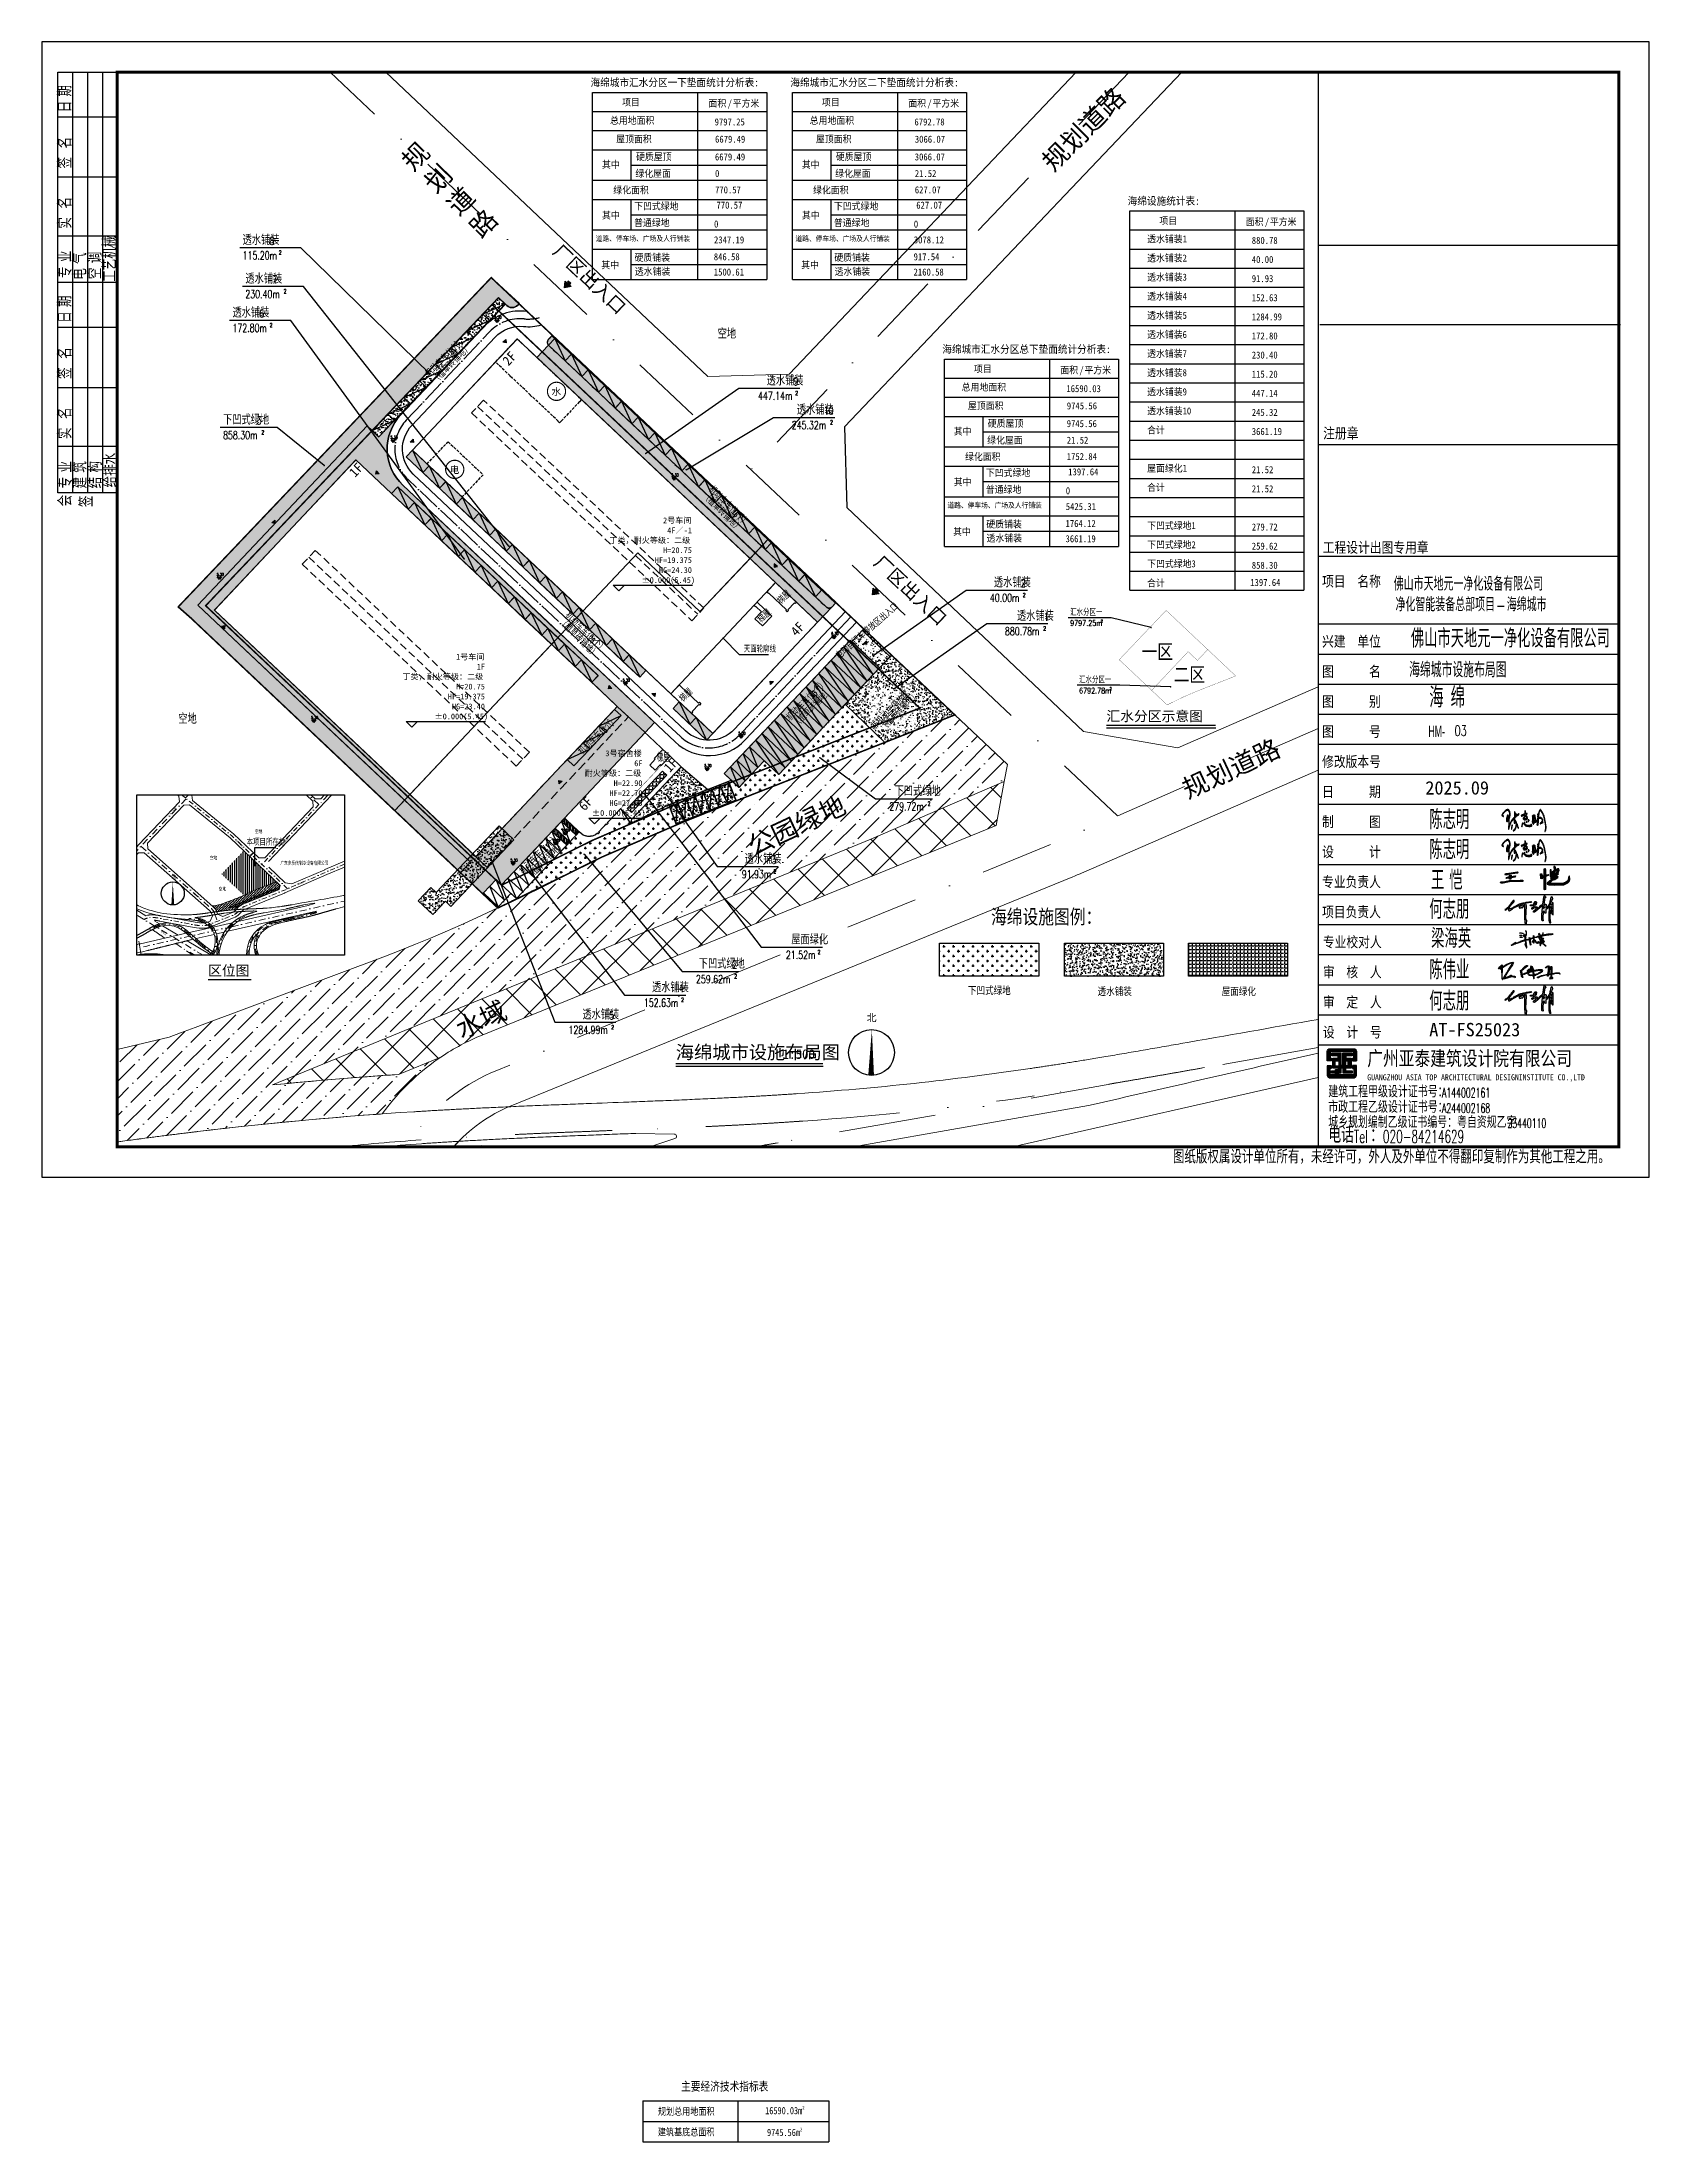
# Model space of a CAD drawing. Header units: millimetres. Extents: x 684779 to 686470, y 2544898 to 2545979.
# Drawn here: x 685228 to 685648, y 2544898 to 2545447 of the extents above; entities that cross this region are included whole.
import ezdxf

# ---------------------------------------------------------------- set-up
doc = ezdxf.new("R2010")
doc.units = ezdxf.units.MM
for name, pattern in [('$0$HIDDEN', [0.375, 0.25, -0.125]), ('DASH', [0.35, 0.25, -0.1]), ('DASHDOT', [25.4, 12.7, -6.35, 0, -6.35]), ('DASHED', [0.75, 0.5, -0.25]), ('DOTE', [2.42, 2, -0.2, 0.02, -0.2])]:
    doc.linetypes.add(name, pattern=pattern)
for name, color, linetype in [('--00海绵', 7, 'Continuous'), ('00用地界线', 1, 'Continuous'), ('13', 13, 'Continuous'), ('14', 14, 'Continuous'), ('1绿地填充', 116, 'Continuous'), ('9', 9, 'Continuous'), ('_0', 7, 'Continuous'), ('A-DIM-SYMB', 3, 'Continuous'), ('DIM_ELEV', 3, 'Continuous'), ('DIM_LEAD', 3, 'Continuous'), ('DIM_SYMB', 3, 'Continuous'), ('k-绿地填充', 118, 'Continuous'), ('PLAN_道路', 40, 'Continuous'), ('PLAN_附属建筑', 160, 'Continuous'), ('PUB_DIM', 3, 'Continuous'), ('PUB_TEXT', 7, 'Continuous'), ('PUB_TITLE', 4, 'Continuous'), ('RAS2DXF', 7, 'Continuous'), ('T1-图例$0$A-Car-Stnd', 155, 'Continuous'), ('T1-图例$0$A-Stnd', 7, 'Continuous'), ('TWT_TEXT', 7, 'Continuous'), ('建筑', 4, 'Continuous'), ('建筑物', 4, 'Continuous'), ('车位', 8, 'Continuous'), ('道路', 2, 'Continuous'), ('道路中心线', 1, 'DOTE')]:
    doc.layers.add(name, color=color, linetype=linetype)
for name, color, linetype, lineweight in [('JT-道路中线', 7, 'DASHDOT', 5), ('JT-道路名称-BZ', 7, 'Continuous', 5), ('JT-道路红线', 7, 'Continuous', 5), ('YD-G1-TC', 90, 'Continuous', 5)]:
    doc.layers.add(name, color=color, linetype=linetype, lineweight=lineweight)
doc.layers.add('YD-E1-TC', color=141, linetype='Continuous', lineweight=5, true_color=0xb3ecff)
doc.styles.add('-宋体', font='', dxfattribs={"width": 0.8})
doc.styles.add('_TCH_AXIS', font='COMPLEX', dxfattribs={"bigfont": 'GBCBIG'})
doc.styles.add('_TCH_DIM', font='SIMPLEX', dxfattribs={"bigfont": 'GBCBIG'})
doc.styles.add('HT', font='')
doc.styles.add('HZTXT', font='romane.shx', dxfattribs={"width": 0.7, "bigfont": 'hztxt.shx'})
doc.styles.get("Standard").update_dxf_attribs({"font": ''})
doc.styles.add('TXT', font='txt')
doc.styles.add('图框', font='')
doc.styles.add('天正', font='simplex8.shx', dxfattribs={"width": 0.8, "bigfont": 'hztxt.shx'})
doc.styles.add('宋体', font='')
doc.styles.add('黑体', font='')
doc.styles.get('-宋体').set_extended_font_data('SimSun')
doc.styles.get('HT').set_extended_font_data('SimHei')
doc.styles.get('Standard').set_extended_font_data('SimSun')
doc.styles.get('图框').set_extended_font_data('SimSun')
doc.styles.get('宋体').set_extended_font_data('SimSun')
doc.styles.get('黑体').set_extended_font_data('SimHei')
doc.dimstyles.new('ISO-25', dxfattribs={"dimtxt": 2.5, "dimasz": 2.5, "dimexe": 1.25, "dimexo": 0.625, "dimtad": 1, "dimtxsty": 'Standard', "dimcen": 2.5, "dimadec": 0, "dimazin": 0, "dimtfac": 1, "dimtmove": 0, "dimatfit": 3, "dimfxl": 1, "dimarcsym": 0})
pattern_1 = [(50, (0, 0), (2.186216028, -0.1912690265), [0.2286, -2.5146]), (355, (0, 0), (-0.4229139117, 2.2926797146), [0.18288, -2.01168]), (100.451, (0.1822, -0.016), (1.76331002, 2.1014002538), [0.19428, -2.13708]), (46.1842, (0, 0.6096), (3.2529484907, -0.5045079352), [0.3429, -3.7719]), (96.6356, (0.271, 0.5676), (2.8488508136, 2.9691066707), [0.29142, -3.20562]), (351.184, (0, 0.6096), (2.8488552698, 2.9691014143), [0.27432, -3.01752]), (21, (0.3048, 0.4572), (1.819378558, -1.2271862222), [0.2286, -2.5146]), (326, (0.3048, 0.4572), (0.7416243402, 2.2102555935), [0.18288, -2.01168]), (71.4514, (0.4564, 0.355), (2.5609978892, 0.9830742926), [0.19428, -2.13708]), (37.5, (0, 0), (0.037063239, 1.01466046648), [0, -1.987296, 0, -2.04216, 0, -2.0193]), (7.5, (0, 0), (0.80183595012, 1.2021668978), [0, -1.164336, 0, -1.941576, 0, -0.76962]), (327.5, (-0.6797, 0), (1.627087142, -0.0687449279), [0, -0.762, 0, -2.37744, 0, -3.15468]), (317.5, (-0.9845, 0), (1.7775501766, 0.3051178924), [0, -0.9906, 0, -1.578864, 0, -2.24028])]
pattern_2 = [(0, (0, 0), (1.27, 1.27), [0.635, -1.905]), (90, (0.3175, -0.3175), (-1.27, 1.27), [0.635, -1.905])]
pattern_3 = [(50, (0, 0), (2.186216028, -0.1912690265), [0.2286, -2.5146]), (355, (0, 0), (-0.4229139117, 2.2926797146), [0.18288, -2.01168]), (100.451, (0.1822, -0.016), (1.76331002, 2.1014002538), [0.19428, -2.13708]), (46.1842, (0, 0.6096), (3.2529484907, -0.5045079352), [0.3429, -3.7719]), (96.6356, (0.271, 0.5676), (2.8488508136, 2.9691066707), [0.29142, -3.20562]), (351.184, (0, 0.6096), (2.8488552698, 2.9691014143), [0.27432, -3.01752]), (21, (0.3048, 0.4572), (1.819378558, -1.2271862222), [0.2286, -2.5146]), (326, (0.3048, 0.4572), (0.7416243402, 2.2102555935), [0.18288, -2.01168]), (71.4514, (0.4564, 0.355), (2.5609978892, 0.9830742926), [0.19428, -2.13708]), (37.5, (0, 0), (0.037063239, 1.01466046648), [0, -1.987296, 0, -2.04216, 0, -2.0193]), (7.5, (0, 0), (0.80183595012, 1.2021668978), [0, -1.164336, 0, -1.941576, 0, -0.76962]), (327.5, (-0.6797, 0), (1.627087142, -0.0687449279), [0, -0.762, 0, -2.37744, 0, -3.15468]), (317.5, (-0.9845, 0), (1.7775501766, 0.3051178924), [0, -0.9906, 0, -1.578864, 0, -2.24028])]

msp = doc.modelspace()

# ---------------------------------------------------------------- texts
at = {"layer": '--00海绵', "linetype": 'Continuous', "style": '黑体', "width": 0.9}
for s, height, p in [('海绵城市汇水分区一下垫面统计分析表:', 2, (685371.127, 2545435.536, -11.499)), ('海绵城市汇水分区二下垫面统计分析表:', 2, (685423.404, 2545435.536, -11.499)), ('项目', 1.8432, (685379.405, 2545430.451, -11.499)), ('面积', 1.8432, (685401.999, 2545430.161, -11.499)), ('/', 1.843, (685407.011, 2545430.161, -11.499)), ('平方米', 1.8432, (685408.326, 2545430.161, -11.499)), ('项目', 1.8432, (685431.681, 2545430.451, -11.499)), ('面积', 1.8432, (685454.276, 2545430.161, -11.499)), ('/', 1.843, (685459.288, 2545430.161, -11.499)), ('平方米', 1.8432, (685460.603, 2545430.161, -11.499)), ('总用地面积', 1.8432, (685376.206, 2545425.674, -11.674)), ('9797.25', 1.8432, (685403.598, 2545425.293, -11.674)), ('总用地面积', 1.8432, (685428.482, 2545425.674, -11.674)), ('6792.78', 1.8432, (685455.875, 2545425.293, -11.674)), ('屋顶面积', 1.8432, (685377.836, 2545420.823, -11.674)), ('6679.49', 1.8432, (685403.711, 2545420.781, -11.674)), ('屋顶面积', 1.8432, (685430.113, 2545420.823, -11.674)), ('3066.07', 1.8432, (685455.988, 2545420.781, -11.674)), ('其中', 1.8432, (685374.12, 2545414.133, -11.674)), ('绿化屋面', 1.8432, (685382.861, 2545411.805, -9.374)), ('硬质屋顶', 1.8432, (685383.025, 2545416.197, -9.374)), ('6679.49', 1.8432, (685403.682, 2545416.142, -9.374)), ('其中', 1.8432, (685426.396, 2545414.133, -11.674)), ('绿化屋面', 1.8432, (685435.138, 2545411.805, -9.374)), ('硬质屋顶', 1.8432, (685435.302, 2545416.197, -9.374)), ('3066.07', 1.8432, (685455.959, 2545416.142, -9.374)), ('绿化面积', 1.8432, (685377.082, 2545407.476, -11.674)), ('0', 1.843, (685403.702, 2545411.798, -9.374)), ('770.57', 1.8432, (685403.699, 2545407.52, -11.674)), ('绿化面积', 1.8432, (685429.359, 2545407.476, -11.674)), ('21.52', 1.8432, (685455.979, 2545411.798, -9.374)), ('627.07', 1.8432, (685455.976, 2545407.52, -11.674)), ('其中', 1.8432, (685374.123, 2545400.866, -11.674)), ('下凹式绿地', 1.8432, (685382.529, 2545403.269, -9.374)), ('770.57', 1.8432, (685404.081, 2545403.52, -11.674)), ('其中', 1.8432, (685426.4, 2545400.866, -11.674)), ('下凹式绿地', 1.8432, (685434.806, 2545403.269, -9.374)), ('627.07', 1.8432, (685456.358, 2545403.52, -11.674)), ('海绵设施统计表:', 2, (685511.682, 2545404.537, -11.499)), ('普通绿地', 1.8432, (685382.529, 2545398.915, -9.374)), ('0', 1.843, (685403.44, 2545398.57, -9.374)), ('普通绿地', 1.8432, (685434.806, 2545398.915, -9.374)), ('0', 1.843, (685455.717, 2545398.57, -9.374)), ('项目', 1.8432, (685519.96, 2545399.452, -11.499)), ('面积', 1.8432, (685542.554, 2545399.162, -11.499)), ('/', 1.843, (685547.566, 2545399.162, -11.499)), ('平方米', 1.8432, (685548.881, 2545399.162, -11.499)), ('道路、停车场、广场及人行铺装', 1.4, (685372.469, 2545395.012, -5.924)), ('硬质铺装', 1.8432, (685382.633, 2545389.83, -9.374)), ('846.58', 1.8432, (685403.381, 2545390.013, -9.374)), ('2347.19', 1.8432, (685403.432, 2545394.435, -9.374)), ('道路、停车场、广场及人行铺装', 1.4, (685424.745, 2545395.012, -5.924)), ('硬质铺装', 1.8432, (685434.91, 2545389.83, -9.374)), ('917.54', 1.8432, (685455.658, 2545390.013, -9.374)), ('3078.12', 1.8432, (685455.709, 2545394.435, -9.374)), ('透水铺装1', 1.8432, (685516.76, 2545394.675, -11.674)), ('透水铺装2', 1.8432, (685516.76, 2545389.675, -11.674)), ('880.78', 1.8432, (685544.153, 2545394.294, -11.674)), ('其中', 1.8432, (685373.953, 2545387.871, -11.674)), ('透水铺装', 1.8432, (685382.705, 2545386.168, -9.374)), ('1500.61', 1.8432, (685403.381, 2545386.013, -9.374)), ('其中', 1.8432, (685426.23, 2545387.871, -11.674)), ('透水铺装', 1.8432, (685434.982, 2545386.168, -9.374)), ('2160.58', 1.8432, (685455.658, 2545386.013, -9.374)), ('透水铺装3', 1.8432, (685516.76, 2545384.675, -11.674)), ('40.00', 1.8432, (685544.153, 2545389.294, -11.674)), ('透水铺装4', 1.8432, (685516.76, 2545379.675, -11.674)), ('91.93', 1.8432, (685544.153, 2545384.294, -11.674)), ('152.63', 1.8432, (685544.153, 2545379.294, -11.674)), ('透水铺装5', 1.8432, (685516.76, 2545374.675, -11.674)), ('1284.99', 1.8432, (685544.153, 2545374.294, -11.674)), ('透水铺装6', 1.8432, (685516.76, 2545369.675, -11.674)), ('172.80', 1.8432, (685544.153, 2545369.294, -11.674)), ('海绵城市汇水分区总下垫面统计分析表:', 2, (685463.17, 2545365.751, -11.499)), ('透水铺装7', 1.8432, (685516.76, 2545364.675, -11.674)), ('230.40', 1.8432, (685544.153, 2545364.294, -11.674)), ('项目', 1.8432, (685471.448, 2545360.666, -11.499)), ('面积', 1.8432, (685494.042, 2545360.377, -11.499)), ('/', 1.843, (685499.054, 2545360.377, -11.499)), ('平方米', 1.8432, (685500.369, 2545360.377, -11.499)), ('透水铺装8', 1.8432, (685516.76, 2545359.675, -11.674)), ('115.20', 1.8432, (685544.153, 2545359.294, -11.674)), ('总用地面积', 1.8432, (685468.249, 2545355.89, -11.674)), ('16590.03', 1.8432, (685495.641, 2545355.509, -11.674)), ('透水铺装9', 1.8432, (685516.76, 2545354.675, -11.674)), ('447.14', 1.8432, (685544.153, 2545354.294, -11.674)), ('屋顶面积', 1.8432, (685469.879, 2545351.038, -11.674)), ('硬质屋顶', 1.8432, (685475.068, 2545346.413, -9.374)), ('9745.56', 1.8432, (685495.725, 2545346.358, -9.374)), ('9745.56', 1.8432, (685495.754, 2545350.996, -11.674)), ('透水铺装10', 1.8432, (685516.76, 2545349.675, -11.674)), ('245.32', 1.8432, (685544.153, 2545349.294, -11.674)), ('其中', 1.8432, (685466.163, 2545344.348, -11.674)), ('绿化屋面', 1.8432, (685474.904, 2545342.021, -9.374)), ('21.52', 1.8432, (685495.745, 2545342.014, -9.374)), ('合计', 1.8432, (685516.76, 2545344.64, -11.674)), ('3661.19', 1.8432, (685544.153, 2545344.294, -11.674)), ('绿化面积', 1.8432, (685469.125, 2545337.692, -11.674)), ('1752.84', 1.8432, (685495.742, 2545337.736, -11.674)), ('其中', 1.8432, (685466.166, 2545331.081, -11.674)), ('下凹式绿地', 1.8432, (685474.572, 2545333.485, -9.374)), ('1397.64', 1.8432, (685496.124, 2545333.736, -11.674)), ('屋面绿化1', 1.8432, (685516.76, 2545334.675, -11.674)), ('合计', 1.8432, (685516.76, 2545329.64, -11.674)), ('21.52', 1.8432, (685544.153, 2545334.294, -11.674)), ('道路、停车场、广场及人行铺装', 1.4, (685464.512, 2545325.227, -5.924)), ('普通绿地', 1.8432, (685474.572, 2545329.131, -9.374)), ('5425.31', 1.8432, (685495.475, 2545324.651, -9.374)), ('0', 1.843, (685495.483, 2545328.786, -9.374)), ('21.52', 1.8432, (685544.153, 2545329.294, -11.674)), ('硬质铺装', 1.8432, (685474.676, 2545320.045, -9.374)), ('1764.12', 1.8432, (685495.424, 2545320.228, -9.374)), ('下凹式绿地1', 1.8432, (685516.76, 2545319.675, -11.674)), ('279.72', 1.8432, (685544.153, 2545319.294, -11.674)), ('其中', 1.8432, (685465.996, 2545318.087, -11.674)), ('透水铺装', 1.8432, (685474.748, 2545316.384, -9.374)), ('3661.19', 1.8432, (685495.424, 2545316.228, -9.374)), ('下凹式绿地2', 1.8432, (685516.76, 2545314.675, -11.674)), ('259.62', 1.8432, (685544.153, 2545314.294, -11.674)), ('下凹式绿地3', 1.8432, (685516.76, 2545309.675, -11.674)), ('858.30', 1.8432, (685544.153, 2545309.294, -11.674)), ('合计', 1.8432, (685516.76, 2545304.64, -11.674)), ('1397.64', 1.8432, (685543.755, 2545304.787, -11.674))]:
    msp.add_text(s, height=height, dxfattribs=at).set_placement(p)
at = {"style": '-宋体', "width": 0.8}
for s, p in [('下凹式绿地', (685469.888, 2545197.951)), ('透水铺装', (685503.805, 2545197.726)), ('屋面绿化', (685536.267, 2545197.726))]:
    msp.add_text(s, height=2, dxfattribs=at).set_placement(p)
for s, height, p in [('主要经济技术指标表', 2.2658, (685394.818, 2544911.054)), ('规划总用地面积', 1.8882, (685388.775, 2544904.715)), ('16590.03m', 1.8882, (685416.815, 2544904.909)), ('2', 0.944, (685426.536, 2544906.159)), ('建筑基底总面积', 1.8882, (685388.749, 2544899.315)), ('9745.56m', 1.8882, (685417.298, 2544899.192)), ('2', 0.944, (685425.94, 2544900.442))]:
    msp.add_text(s, height=height, rotation=0, dxfattribs=at).set_placement(p)
at = {"linetype": 'DASHED', "insert": (685321.132, 2545416.543, -9994.4), "char_height": 5, "width": 22.03576, "attachment_point": 1, "rotation": 45.40192}
msp.add_mtext('规\\P划\\P道\\P路', dxfattribs=at)
at = {"layer": '13', "color": 7, "style": '_TCH_AXIS'}
msp.add_text('海绵城市设施布局图', height=3.9328, dxfattribs=at).set_placement((685585.323, 2545280.9))
at = {"layer": '13', "color": 7, "style": '_TCH_DIM', "width": 0.705882}
msp.add_text('03', height=2.6743, dxfattribs=at).set_placement((685597.178, 2545265.578))
at = {"layer": 'JT-道路名称-BZ', "linetype": 'Continuous'}
for s, rotation, p in [('规划道路', 45, (685492.22, 2545412.923)), ('规划道路', 25, (685527.411, 2545248.992)), ('公园绿地', 25, (685413.705, 2545234.079)), ('水域', 25, (685337.336, 2545186.163))]:
    msp.add_text(s, height=5, rotation=rotation, dxfattribs=at).set_placement(p)
at = {"layer": 'PUB_DIM', "style": '天正', "width": 0.6}
msp.add_text('梯屋', height=2.0703, dxfattribs=at).set_placement((685388.446, 2545258.803))
at = {"layer": 'PUB_TEXT'}
for s, height, style, p in [('透水铺装', 2.4113, '_TCH_DIM', (685280.086, 2545394.047)), ('透水铺装', 2.4113, '_TCH_DIM', (685280.802, 2545383.92)), ('透水铺装', 2.4113, '_TCH_DIM', (685277.427, 2545375.047)), ('空地', 2.4113, '_TCH_DIM', (685404.393, 2545369.519)), ('透水铺装', 2.4113, '_TCH_DIM', (685417.21, 2545357.276)), ('下凹式绿地', 2.4113, '_TCH_DIM', (685274.973, 2545347.01)), ('透水铺装', 2.4113, '_TCH_DIM', (685425.107, 2545349.636)), ('2', 1.511, '宋体', (685390.108, 2545321.195)), ('号车间', 1.5105, '宋体', (685391.188, 2545321.195)), ('／', 1.511, '宋体', (685393.348, 2545318.595)), ('丁类，耐火等级：二级', 1.5105, '宋体', (685376.065, 2545315.995)), ('H=20.75', 1.5105, '宋体', (685390.108, 2545313.395)), ('4F', 1.5105, '宋体', (685391.188, 2545318.595)), ('-1', 1.5105, '宋体', (685395.508, 2545318.595)), ('HF=19.375', 1.5105, '宋体', (685387.947, 2545310.795)), ('HG=24.30', 1.5105, '宋体', (685389.027, 2545308.195)), ('%%p0.000(5.45)', 1.51055, '宋体', (685384.437, 2545305.595)), ('透水铺装', 2.4113, '_TCH_DIM', (685476.673, 2545304.443)), ('透水铺装', 2.4113, '_TCH_DIM', (685482.692, 2545295.693)), ('汇水分区一', 1.6879, '_TCH_DIM', (685496.629, 2545297.009)), ('天面轮廓线', 1.6879, '_TCH_DIM', (685411.216, 2545287.425)), ('丁类，耐火等级：二级', 1.5105, '宋体', (685321.901, 2545280.312)), ('1', 1.511, '宋体', (685335.943, 2545285.512)), ('号车间', 1.5105, '宋体', (685337.023, 2545285.512)), ('1F', 1.5105, '宋体', (685341.344, 2545282.912)), ('HF=19.375', 1.5105, '宋体', (685333.782, 2545275.112)), ('H=20.75', 1.5105, '宋体', (685335.943, 2545277.712)), ('汇水分区一', 1.6879, '_TCH_DIM', (685498.958, 2545279.332)), ('空地', 2.4113, '_TCH_DIM', (685263.283, 2545268.756)), ('%%p0.000(5.45)', 1.51055, '宋体', (685330.272, 2545269.912)), ('HG=23.40', 1.5105, '宋体', (685334.863, 2545272.512)), ('3', 1.511, '宋体', (685374.998, 2545260.247)), ('号宿舍楼', 1.5105, '宋体', (685376.078, 2545260.247)), ('耐火等级：二级', 1.5105, '宋体', (685369.597, 2545255.047)), ('6F', 1.5105, '宋体', (685382.559, 2545257.647)), ('HF=22.70', 1.5105, '宋体', (685376.078, 2545249.847)), ('H=22.90', 1.5105, '宋体', (685377.158, 2545252.447)), ('下凹式绿地', 2.4113, '_TCH_DIM', (685450.679, 2545249.862)), ('%%p0.000(5.45)', 1.51055, '宋体', (685371.487, 2545244.647)), ('HG=27.60', 1.5105, '宋体', (685376.078, 2545247.247)), ('本项目所在地', 1.6879, '_TCH_DIM', (685281.12, 2545236.884)), ('空地', 0.9645, '_TCH_DIM', (685283.326, 2545239.999)), ('空地', 0.9645, '_TCH_DIM', (685271.506, 2545233.111)), ('广东多乐信制冷设备有限公司', 0.96454, '_TCH_DIM', (685289.973, 2545231.743)), ('透水铺装', 2.4113, '_TCH_DIM', (685411.458, 2545232.113)), ('北', 1.206, '_TCH_DIM', (685261.454, 2545227.961)), ('空地', 0.9645, '_TCH_DIM', (685273.835, 2545224.933)), ('屋面绿化', 2.4113, '_TCH_DIM', (685423.656, 2545211.015)), ('区位图', 2.6435, '宋体', (685271.052, 2545202.827)), ('下凹式绿地', 2.4113, '_TCH_DIM', (685399.435, 2545204.672)), ('透水铺装', 2.4113, '_TCH_DIM', (685387.209, 2545198.501)), ('透水铺装', 2.4113, '_TCH_DIM', (685368.986, 2545191.374)), ('北', 1.888, '图框', (685443.385, 2545190.865))]:
    msp.add_text(s, height=height, dxfattribs=dict(at, style=style)).set_placement(p)
at = {"layer": 'PUB_TEXT', "style": '_TCH_DIM', "width": 0.705882}
for s, height, p in [('115.20m', 2.125, (685280.086, 2545390.235)), ('8', 2.125, (685287.107, 2545394.047)), ('2', 1.062, (685289.514, 2545391.485)), ('230.40m', 2.125, (685280.802, 2545380.108)), ('7', 2.125, (685287.823, 2545383.92)), ('2', 1.062, (685290.802, 2545381.358)), ('6', 2.125, (685284.448, 2545375.047)), ('5.30', 0.7344, (685345.931, 2545374.71)), ('172.80m', 2.125, (685277.427, 2545371.235)), ('2', 1.062, (685287.141, 2545372.485)), ('9', 2.125, (685424.231, 2545357.276)), ('447.14m', 2.125, (685414.945, 2545353.464)), ('2', 1.062, (685424.66, 2545354.714)), ('3', 2.125, (685283.75, 2545347.01)), ('245.32m', 2.125, (685423.771, 2545345.823)), ('10', 2.125, (685432.128, 2545349.636)), ('2', 1.062, (685433.771, 2545347.073)), ('858.30m', 2.125, (685274.973, 2545343.197)), ('2', 1.062, (685284.973, 2545344.447)), ('5.30', 0.7344, (685318.772, 2545343.309)), ('5.30', 0.7344, (685392.283, 2545333.442)), ('5.30', 0.7344, (685273.276, 2545307.437)), ('2', 2.125, (685483.695, 2545304.443)), ('40.00m', 2.125, (685475.623, 2545300.631)), ('2', 1.062, (685484.195, 2545301.881)), ('880.78m', 2.125, (685479.57, 2545291.881)), ('2', 1.062, (685489.57, 2545293.131)), ('1', 2.125, (685489.713, 2545295.693)), ('9797.25m', 1.4875, (685496.629, 2545294.34)), ('2', 0.744, (685504.629, 2545295.215)), ('5.30', 0.7344, (685434.103, 2545291.937)), ('5.30', 0.7344, (685379.522, 2545279.778)), ('6792.78m', 1.4875, (685498.958, 2545276.663)), ('2', 0.744, (685506.958, 2545277.538)), ('5.30', 0.7344, (685297.978, 2545269.991)), ('5.30', 0.7344, (685409.799, 2545265.874)), ('5.30', 0.7344, (685400.901, 2545257.4)), ('1', 2.125, (685459.455, 2545249.862)), ('279.72m', 2.125, (685449.313, 2545246.05)), ('2', 1.062, (685459.313, 2545247.3)), ('5.30', 0.7344, (685350.152, 2545232.666)), ('3', 2.125, (685418.48, 2545232.113)), ('91.93m', 2.125, (685410.694, 2545228.3)), ('2', 1.062, (685418.98, 2545229.55)), ('1', 2.125, (685430.677, 2545211.015)), ('2', 2.125, (685408.212, 2545204.672)), ('21.52m', 2.125, (685422.249, 2545207.203)), ('2', 1.062, (685430.534, 2545208.453)), ('4', 2.125, (685394.231, 2545198.501)), ('259.62m', 2.125, (685398.712, 2545200.859)), ('2', 1.062, (685408.712, 2545202.109)), ('152.63m', 2.125, (685385.088, 2545194.688)), ('2', 1.062, (685394.802, 2545195.938)), ('1284.99m', 2.125, (685365.364, 2545187.561)), ('5', 2.125, (685376.007, 2545191.374)), ('2', 1.062, (685376.507, 2545188.811))]:
    msp.add_text(s, height=height, dxfattribs=at).set_placement(p)
at = {"layer": 'PUB_TEXT'}
for s, height, rotation, p in [('厂区出入口', 3.5, 316.67571, (685360.98, 2545391.99)), ('2F', 2.5, 47, (685349.64, 2545362.229)), ('1F', 2.5, 47, (685309.511, 2545333.051)), ('厂区出入口', 3.5, 316.67571, (685444.951, 2545310.556)), ('4F', 2.5, 47, (685425.027, 2545291.45)), ('1F', 2.5, 47, (685391.837, 2545255.818)), ('6F', 2.5, 47, (685369.567, 2545245.758))]:
    msp.add_text(s, height=height, rotation=rotation, dxfattribs=at).set_placement(p)
at = {"layer": 'PUB_TEXT', "linetype": 'Continuous', "style": '天正'}
for s, height, rotation, width, p in [('机动车车位（', 1.75, 45.10573, 0.8, (685329.057, 2545359.286)), ('（植草砖铺地）', 1.75, 45.10573, 0.8, (685330.755, 2545357.63)), ('8', 1.4, 45.10573, 0.6, (685334.986, 2545365.236)), ('个）', 1.75, 45.10573, 0.8, (685335.551, 2545365.803)), ('（植草砖铺地）', 1.75, 315.33636, 0.8, (685400.204, 2545328.137)), ('机动车车位（', 1.75, 315.33636, 0.8, (685401.852, 2545329.842)), ('16', 1.4, 315.33636, 0.6, (685407.827, 2545323.937)), ('个）', 1.75, 315.33636, 0.8, (685408.851, 2545322.925)), ('梯屋', 1.75, 43.64437, 0.8, (685421.044, 2545299.891)), ('（植草砖铺地）', 1.75, 315.33636, 0.8, (685362.631, 2545295.178)), ('机动车车位（', 1.75, 315.33636, 0.8, (685364.279, 2545296.882)), ('梯屋', 1.75, 43.64437, 0.8, (685415.889, 2545295.01)), ('电动自行车停放区出入口', 1.75, 40.99343, 0.8, (685436.253, 2545285.509)), ('28', 1.4, 315.33636, 0.6, (685370.254, 2545290.977)), ('个）', 1.75, 315.33636, 0.8, (685371.392, 2545289.853)), ('梯屋', 1.75, 43.64437, 0.8, (685395.366, 2545274.289)), ('机动车车位（', 1.75, 45.33636, 0.8, (685423.477, 2545269.345)), ('43', 1.4, 45.33636, 0.6, (685429.382, 2545275.32)), ('个）', 1.75, 45.33636, 0.8, (685430.507, 2545276.458)), ('（植草砖铺地）', 1.75, 45.33636, 0.8, (685425.182, 2545267.697)), ('非机动车停放区', 1.75, 45.39884, 0.8, (685445.584, 2545267.001)), ('（植草砖铺地）', 1.75, 45.33636, 0.8, (685447.95, 2545266.69)), ('机动车车位（', 1.75, 43.64437, 0.8, (685368.96, 2545260.45)), ('3', 1.4, 43.64437, 0.6, (685375.038, 2545266.248)), ('个）', 1.75, 43.64437, 0.8, (685375.617, 2545266.8)), ('个）', 1.75, 45.33636, 0.8, (685360.384, 2545236.094)), ('机动车车位（', 1.75, 45.33636, 0.8, (685353.579, 2545229.21)), ('（植草砖铺地）', 1.75, 45.33636, 0.8, (685355.284, 2545227.561)), ('11', 1.4, 45.33636, 0.6, (685359.484, 2545235.184))]:
    msp.add_text(s, height=height, rotation=rotation, dxfattribs=dict(at, width=width)).set_placement(p)
at = {"layer": 'PUB_TEXT', "linetype": 'Continuous', "style": '黑体'}
for s, p in [('水', (685360.899, 2545354.681)), ('电', (685334.268, 2545334.26))]:
    msp.add_text(s, height=1.878, rotation=0.47725, dxfattribs=at).set_placement(p)
at = {"layer": 'PUB_TEXT', "linetype": 'Continuous', "style": '宋体'}
msp.add_text('汇水分区示意图', height=2.6435, dxfattribs=at).set_placement((685506.113, 2545269.419))
at = {"layer": 'PUB_TEXT', "linetype": 'Continuous'}
for s, height, p in [('海绵城市设施布局图', 3.5, (685393.43, 2545181.048)), ('1:500', 2.5, (685421.363, 2545181.048))]:
    msp.add_text(s, height=height, dxfattribs=at).set_placement(p)
at = {"layer": 'TWT_TEXT', "style": '-宋体', "width": 0.8}
for s, p in [('一区', (685515.294, 2545285.716)), ('二区', (685523.698, 2545279.716)), ('海绵设施图例：', (685475.922, 2545216.351, 0))]:
    msp.add_text(s, height=3.7764, dxfattribs=at).set_placement(p)

# ---------------------------------------------------------------- blocks, each defined once
blk = doc.blocks.new('JHRTYJF')
at = {"layer": '车位'}
blk.add_lwpolyline([(696832.77, 2573175.73), (696826.79, 2573175.8), (696826.81, 2573178.19), (696832.8, 2573178.12)], close=True, dxfattribs=at)
blk.add_lwpolyline([(696826.81, 2573178.19), (696832.77, 2573175.73)], dxfattribs=at)
blk = doc.blocks.new('111111')
at = {"layer": 'A-DIM-SYMB'}
h = blk.add_hatch(color=256, dxfattribs=at)
h.dxf.hatch_style = 1
h.paths.add_polyline_path([(691370.38, 2579484.49), (691370.93, 2579485.22), (691369.82, 2579485.22)])
for p, q in [((691369.82, 2579485.22), (691370.93, 2579485.22)), ((691370.38, 2579484.49), (691369.82, 2579485.22)), ((691370.93, 2579485.22), (691370.38, 2579484.49))]:
    blk.add_line(p, q, dxfattribs=at)
blk = doc.blocks.new('A$C393D5F54')
at = {"layer": '14', "color": 14}
for p, q in [((0, 446), (0, 14446)), ((0, 14446), (2000, 14446)), ((500, 446), (500, 14446)), ((1000, 446), (1000, 14446)), ((1500, 446), (1500, 14446)), ((2000, 446), (2000, 14446)), ((2000, 12946), (0, 12946)), ((2000, 10946), (0, 10946)), ((2000, 8990), (0, 8990)), ((2000, 7446), (0, 7446)), ((2000, 5946), (0, 5946)), ((2000, 3946), (0, 3946)), ((2000, 1990), (0, 1990)), ((2000, 446), (0, 446))]:
    blk.add_line(p, q, dxfattribs=at)
at = {"layer": '14', "color": 14, "style": 'HZTXT', "width": 0.85}
for s, p in [('日 期', (462, 13105)), ('签  名', (466, 11238)), ('实  名', (466, 9238)), ('专 业', (472, 7598)), ('电 气', (957, 7540)), ('空 调', (1460, 7558)), ('工艺机械', (1953, 7471)), ('日 期', (462, 6105)), ('签  名', (466, 4238)), ('实  名', (466, 2238)), ('专 业', (480, 598)), ('建 筑', (967, 592)), ('结 构', (1470, 597)), ('给排水', (1970, 629)), ('会', (470, -3)), ('签', (1174, -27))]:
    blk.add_text(s, height=450, rotation=90, dxfattribs=at).set_placement(p)
blk = doc.blocks.new('A$C38097BB6')
at = {"linetype": 'Continuous'}
h = blk.add_hatch(color=4, dxfattribs=at)
h.dxf.hatch_style = 1
h.paths.add_polyline_path([(254, 848), (254, 800), (254, 738), (268, 738), (302, 731), (453, 827), (473, 848), (761, 991), (774, 991), (781, 875), (815, 848), (863, 868), (870, 889), (891, 889), (932, 861), (993, 937), (1014, 976), (1002, 995), (966, 984), (966, 1032), (946, 1058), (1048, 1080), (1062, 998), (1062, 697), (1062, 383), (1075, 123), (1096, 68), (1137, 61), (1144, 253), (1123, 253), (1103, 362), (1123, 978), (1096, 1101), (1390, 1142), (1369, 1190), (1356, 1190), (1144, 1162), (1133, 1155), (1089, 1142), (1007, 1128), (981, 1121), (945, 1108), (933, 1104), (921, 1101), (891, 1094), (866, 1090), (822, 1080), (798, 1071), (770, 1059), (713, 1025), (696, 1014), (644, 991), (627, 980), (583, 957), (560, 941), (521, 923), (513, 917), (502, 903), (487, 889), (405, 861), (405, 848), (316, 820), (282, 882), (275, 882), (248, 909), (200, 882), (166, 848), (145, 827), (108, 810), (63, 788), (83, 759), (131, 779), (166, 813), (228, 837)])
h.paths.add_polyline_path([(836, 950), (843, 1025), (904, 1039), (897, 984), (863, 950)], flags=16)
h = blk.add_hatch(color=4, dxfattribs=at)
h.dxf.hatch_style = 1
h.paths.add_polyline_path([(248, 909), (275, 882), (405, 1039), (514, 1162), (535, 1190), (535, 1231), (480, 1231), (431, 1170), (405, 1135), (371, 1081), (350, 1046)])
h = blk.add_hatch(color=4, dxfattribs=at)
h.dxf.hatch_style = 1
h.paths.add_polyline_path([(1561, 923), (1554, 964), (1629, 1032), (1643, 1162), (1622, 1183), (1575, 1183), (1527, 1128), (1499, 1025), (1356, 1019), (1335, 998), (1349, 964), (1499, 964), (1513, 916), (1417, 868), (1417, 813), (1451, 800), (1520, 854), (1650, 875), (1629, 827), (1492, 711), (1492, 663), (1547, 656), (1602, 683), (1711, 786), (1814, 875), (1923, 991), (1951, 998), (1951, 909), (1937, 896), (1917, 519), (1910, 253), (1923, 225), (1964, 218), (1971, 232), (1958, 341), (1971, 697), (2040, 697), (2040, 677), (2067, 608), (2115, 601), (2115, 772), (2156, 820), (2259, 943), (2272, 991), (2286, 991), (2286, 800), (2272, 608), (2272, 239), (2306, 102), (2354, 102), (2347, 129), (2313, 355), (2327, 759), (2361, 745), (2373, 746), (2375, 752), (2416, 759), (2423, 663), (2402, 670), (2395, 704), (2382, 704), (2382, 725), (2368, 725), (2382, 615), (2436, 533), (2450, 533), (2484, 526), (2484, 663), (2471, 772), (2471, 1128), (2423, 1142), (2416, 1005), (2354, 1005), (2368, 1149), (2382, 1183), (2395, 1183), (2409, 1231), (2457, 1326), (2436, 1409), (2402, 1429), (2361, 1402), (2320, 1231), (2313, 1183), (2300, 1067), (2259, 1025), (2252, 998), (2224, 971), (2224, 964), (2142, 882), (2115, 868), (2122, 1039), (2101, 1053), (2074, 1053), (2053, 1012), (2005, 991), (2026, 1162), (2067, 1381), (2115, 1381), (2088, 1443), (2060, 1477), (2033, 1477), (2005, 1402), (1971, 1162), (1964, 1080), (1896, 1012), (1869, 998), (1814, 943), (1787, 930), (1787, 909), (1725, 868), (1684, 848), (1698, 889), (1677, 923)])
h.paths.add_polyline_path([(1561, 1046), (1595, 1121), (1608, 1108), (1595, 1060)], flags=16)
h.paths.add_polyline_path([(2005, 978), (2019, 978), (2026, 868), (2012, 834), (1992, 834)], flags=16)
h.paths.add_polyline_path([(2341, 861), (2347, 937), (2402, 943), (2389, 896)], flags=16)
h.paths.add_polyline_path([(2382, 812), (2382, 841), (2416, 854), (2416, 807)], flags=16)
for p, q in [((248, 909), (350, 1046)), ((1014, 976), (1002, 995))]:
    blk.add_line(p, q, dxfattribs=at)
at = {"layer": 'RAS2DXF', "color": 0}
for points in [[(145, 827, 0), (166, 848, 0), (200, 882, 0), (248, 909, 0), (275, 882, 0), (282, 882, 0), (316, 820, 0), (405, 848, 0), (405, 861, 0), (487, 889, 0), (502, 903, 0), (513, 917, 0), (521, 923, 0), (560, 941, 0), (583, 957, 0), (627, 980, 0), (644, 991, 0), (696, 1014, 0), (713, 1025, 0), (770, 1059, 0), (798, 1071, 0), (822, 1080, 0), (866, 1090, 0), (891, 1094, 0), (921, 1101, 0), (933, 1104, 0), (945, 1108, 0), (981, 1121, 0), (1007, 1128, 0), (1089, 1142, 0), (1133, 1155, 0), (1144, 1162, 0), (1356, 1190, 0), (1369, 1190, 0), (1390, 1142, 0), (1096, 1101, 0), (1123, 978, 0), (1103, 362, 0), (1123, 253, 0), (1144, 253, 0), (1137, 61, 0), (1096, 68, 0), (1075, 123, 0), (1062, 383, 0), (1062, 697, 0), (1062, 998, 0), (1048, 1080, 0), (946, 1058, 0), (966, 1032, 0), (966, 984, 0), (1002, 995, 0)], [(275, 882, 0), (405, 1039, 0), (514, 1162, 0), (535, 1190, 0), (535, 1231, 0), (480, 1231, 0), (431, 1170, 0), (405, 1135, 0), (371, 1081, 0), (350, 1046, 0), (350, 1046, 0), (350, 1046, 0)], [(2361, 745, 0), (2327, 759, 0), (2313, 355, 0), (2347, 129, 0), (2354, 102, 0), (2306, 102, 0), (2272, 239, 0), (2272, 608, 0), (2286, 800, 0), (2286, 991, 0), (2272, 991, 0), (2259, 943, 0), (2156, 820, 0), (2115, 772, 0), (2115, 601, 0), (2067, 608, 0), (2040, 677, 0), (2040, 697, 0), (1971, 697, 0), (1958, 341, 0), (1971, 232, 0), (1964, 218, 0), (1923, 225, 0), (1910, 253, 0), (1917, 519, 0), (1937, 896, 0), (1951, 909, 0), (1951, 998, 0), (1923, 991, 0), (1814, 875, 0), (1711, 786, 0), (1602, 683, 0), (1547, 656, 0), (1492, 663, 0), (1492, 711, 0), (1629, 827, 0), (1650, 875, 0), (1520, 854, 0), (1451, 800, 0), (1417, 813, 0), (1417, 868, 0), (1513, 916, 0), (1499, 964, 0), (1349, 964, 0), (1335, 998, 0), (1356, 1019, 0), (1499, 1025, 0), (1527, 1128, 0), (1575, 1183, 0), (1622, 1183, 0), (1643, 1162, 0), (1629, 1032, 0), (1554, 964, 0), (1561, 923, 0), (1677, 923, 0), (1698, 889, 0), (1684, 848, 0), (1725, 868, 0), (1787, 909, 0), (1787, 930, 0), (1814, 943, 0), (1869, 998, 0), (1896, 1012, 0), (1964, 1080, 0), (1971, 1162, 0), (2005, 1402, 0), (2033, 1477, 0), (2060, 1477, 0), (2088, 1443, 0), (2115, 1381, 0), (2067, 1381, 0), (2026, 1162, 0), (2005, 991, 0), (2053, 1012, 0), (2074, 1053, 0), (2101, 1053, 0), (2122, 1039, 0), (2115, 868, 0), (2142, 882, 0), (2224, 964, 0)], [(1608, 1108, 0), (1595, 1121, 0), (1561, 1046, 0), (1595, 1060, 0), (1608, 1108, 0), (1608, 1108, 0)], [(2368, 725, 0), (2375, 752, 0), (2416, 759, 0), (2423, 663, 0), (2402, 670, 0), (2395, 704, 0), (2382, 704, 0), (2382, 725, 0), (2368, 725, 0), (2382, 615, 0), (2436, 533, 0), (2450, 533, 0), (2484, 526, 0), (2484, 663, 0), (2471, 772, 0), (2471, 1128, 0), (2423, 1142, 0), (2416, 1005, 0), (2354, 1005, 0), (2368, 1149, 0), (2382, 1183, 0), (2395, 1183, 0), (2409, 1231, 0), (2457, 1326, 0), (2436, 1409, 0), (2402, 1429, 0), (2361, 1402, 0), (2320, 1231, 0), (2313, 1183, 0), (2300, 1067, 0), (2259, 1025, 0), (2252, 998, 0), (2224, 971, 0), (2224, 964, 0), (2224, 964, 0), (2224, 964, 0)], [(145, 827, 0), (108, 810, 0), (63, 788, 0), (83, 759, 0), (131, 779, 0), (166, 813, 0), (228, 837, 0), (254, 848, 0), (254, 800, 0), (254, 738, 0), (268, 738, 0), (302, 731, 0), (453, 827, 0), (473, 848, 0), (761, 991, 0), (774, 991, 0), (781, 875, 0), (815, 848, 0), (863, 868, 0), (870, 889, 0), (891, 889, 0), (932, 861, 0), (993, 937, 0), (1014, 976, 0)], [(836, 950, 0), (843, 1025, 0), (904, 1039, 0), (897, 984, 0), (863, 950, 0), (836, 950, 0)], [(1992, 834, 0), (2005, 978, 0), (2019, 978, 0), (2026, 868, 0), (2012, 834, 0), (1992, 834, 0)], [(2341, 861, 0), (2347, 937, 0), (2402, 943, 0), (2389, 896, 0), (2341, 861, 0)], [(2373, 746, 0), (2361, 745, 0)], [(2382, 807, 0), (2382, 841, 0), (2416, 854, 0), (2416, 807, 0), (2375, 813, 0)]]:
    blk.add_polyline3d(points, dxfattribs=at)
blk = doc.blocks.new('dianziq11')
h = blk.add_hatch(color=4)
h.paths.add_polyline_path([(1178834, -131382), (1179135, -131194), (1179281, -131084), (1179558, -130840), (1179644, -130793), (1179686, -130762), (1179761, -130689), (1179874, -130663), (1179931, -130638), (1180033, -130569), (1180265, -130520), (1180386, -130514), (1180620, -130539), (1180623, -130512), (1180648, -130495), (1180666, -130509), (1180928, -130651), (1181056, -130736), (1181299, -130930), (1181507, -131422), (1181625, -131660), (1181886, -132105), (1181913, -132220), (1181918, -132285), (1181909, -132406), (1181916, -132558), (1181937, -132640), (1181999, -132767), (1182029, -132908), (1182038, -132982), (1182045, -133129), (1182081, -133369), (1182099, -133490), (1182135, -133731), (1182144, -133791), (1182149, -133821), (1182158, -133881), (1182158, -134303), (1182158, -134514), (1182158, -134935), (1182115, -135133), (1182087, -135231), (1182022, -135417), (1182027, -135637), (1182012, -135754), (1181954, -135959), (1181862, -136329), (1181807, -136511), (1181683, -136863), (1181676, -136900), (1181637, -136917), (1181615, -136893), (1181579, -136845), (1181561, -136821), (1181525, -136772), (1181514, -136466), (1181491, -136308), (1181412, -136020), (1181388, -135889), (1181363, -135822), (1181299, -135718), (1181328, -135615), (1181313, -135525), (1181253, -135447), (1181208, -135280), (1181175, -135198), (1181095, -135056), (1181071, -134958), (1181058, -134910), (1181027, -134815), (1180968, -134829), (1180919, -134797), (1180892, -134725), (1180823, -134702), (1180785, -134660), (1180756, -134574), (1180662, -134570), (1180607, -134592), (1180530, -134664), (1180450, -134809), (1180404, -134876), (1180304, -134996), (1180314, -135075), (1180290, -135140), (1180236, -135176), (1180146, -135417), (1180100, -135538), (1180010, -135779), (1179853, -136343), (1179776, -136626), (1179626, -137194), (1179605, -137526), (1179577, -137695), (1179490, -138007), (1179490, -138561), (1179490, -138838), (1179490, -139392), (1179587, -139605), (1179648, -139705), (1179784, -139874), (1179814, -139858), (1179851, -139891), (1179852, -139934), (1180051, -139934), (1180150, -139934), (1180349, -139934), (1180477, -139865), (1180539, -139815), (1180643, -139694), (1180753, -139606), (1180805, -139549), (1180892, -139423), (1180892, -139386), (1180892, -139368), (1180892, -139332), (1180928, -139332), (1180946, -139332), (1180982, -139332), (1180990, -139219), (1181022, -139150), (1181095, -139091), (1181122, -139091), (1181136, -139091), (1181163, -139091), (1181163, -139019), (1181163, -138983), (1181163, -138911), (1181236, -138891), (1181286, -138908), (1181344, -138971), (1181312, -139111), (1181324, -139214), (1181389, -139332), (1181389, -139766), (1181389, -139983), (1181389, -140416), (1181407, -140416), (1181434, -140416), (1181434, -140778), (1181434, -140958), (1181434, -141320), (1181452, -141320), (1181479, -141320), (1181479, -142018), (1181479, -142368), (1181479, -143066), (1181436, -143311), (1181408, -143432), (1181344, -143669), (1181381, -143832), (1181369, -143948), (1181299, -144090), (1181299, -144331), (1181299, -144452), (1181299, -144693), (1181280, -144693), (1181253, -144693), (1181253, -144958), (1181253, -145090), (1181253, -145355), (1181170, -145728), (1181151, -145931), (1181163, -146319), (1181219, -146364), (1181243, -146414), (1181253, -146499), (1181328, -146525), (1181390, -146494), (1181434, -146409), (1181536, -146104), (1181590, -145953), (1181705, -145656), (1181723, -145388), (1181742, -145253), (1181796, -144994), (1181858, -144759), (1181894, -144644), (1181977, -144422), (1182022, -144353), (1182038, -144302), (1182045, -144211), (1182126, -143994), (1182167, -143885), (1182248, -143669), (1182217, -143642), (1182207, -143592), (1182225, -143548), (1182281, -143362), (1182324, -143271), (1182429, -143127), (1182407, -143044), (1182423, -142971), (1182474, -142916), (1182498, -142846), (1182519, -142812), (1182564, -142765), (1182543, -142682), (1182558, -142609), (1182610, -142554), (1182655, -142453), (1182674, -142397), (1182700, -142283), (1182736, -142283), (1182754, -142283), (1182791, -142283), (1182780, -142204), (1182804, -142139), (1182858, -142103), (1182871, -141958), (1182898, -141879), (1182971, -141771), (1182999, -141762), (1183012, -141711), (1182994, -141681), (1182991, -141536), (1183023, -141443), (1183107, -141350), (1183148, -141314), (1183163, -141262), (1183152, -141199), (1183188, -141199), (1183206, -141199), (1183243, -141199), (1183222, -141092), (1183235, -141014), (1183288, -140928), (1183324, -140880), (1183342, -140856), (1183378, -140808), (1183378, -140694), (1183395, -140628), (1183446, -140537), (1183470, -140439), (1183484, -140390), (1183514, -140296), (1183599, -140286), (1183651, -140243), (1183695, -140145), (1183687, -140022), (1183725, -139931), (1183808, -139874), (1183835, -139820), (1183873, -139799), (1183921, -139814), (1184058, -139496), (1184155, -139347), (1184373, -139121), (1184539, -139027), (1184620, -138946), (1184735, -138760), (1184738, -138695), (1184749, -138659), (1184780, -138609), (1184837, -138618), (1184887, -138566), (1184893, -138489), (1185072, -138246), (1185163, -138125), (1185345, -137887), (1185451, -137880), (1185509, -137851), (1185594, -137766), (1185606, -137622), (1185668, -137528), (1185775, -137495), (1185847, -137447), (1185883, -137423), (1185955, -137375), (1185955, -137435), (1185955, -137465), (1185955, -137525), (1185990, -137506), (1186022, -137517), (1186046, -137555), (1186036, -137579), (1186021, -137589), (1186001, -137586), (1186001, -137851), (1186001, -137983), (1186001, -138248), (1185954, -138329), (1185926, -138367), (1185865, -138429), (1185894, -138593), (1185899, -138682), (1185888, -138850), (1185852, -139013), (1185847, -139105), (1185865, -139272), (1185829, -139272), (1185811, -139272), (1185775, -139272), (1185775, -139393), (1185780, -139454), (1185797, -139573), (1185794, -140103), (1185798, -140369), (1185820, -140898), (1185840, -140901), (1185853, -140935), (1185842, -140958), (1185903, -141164), (1185946, -141264), (1186046, -141440), (1186121, -141465), (1186183, -141434), (1186227, -141350), (1186344, -141245), (1186399, -141183), (1186498, -141049), (1186491, -140972), (1186531, -140906), (1186588, -140898), (1186588, -140778), (1186588, -140717), (1186588, -140597), (1186645, -140606), (1186682, -140589), (1186724, -140537), (1186702, -140454), (1186718, -140381), (1186769, -140326), (1186815, -140224), (1186834, -140168), (1186860, -140055), (1186952, -140065), (1186998, -140077), (1187086, -140115), (1187075, -140195), (1187099, -140259), (1187153, -140296), (1187193, -140351), (1187206, -140401), (1187199, -140477), (1187140, -140613), (1187148, -140745), (1187221, -140868), (1187268, -140960), (1187296, -141004), (1187357, -141079), (1187412, -141386), (1187425, -141547), (1187425, -141862), (1187420, -141932), (1187444, -141985), (1187493, -142012), (1187493, -142265), (1187493, -142392), (1187493, -142645), (1187449, -142773), (1187431, -142840), (1187402, -142976), (1187361, -143003), (1187349, -143080), (1187380, -143127), (1187442, -143180), (1187461, -143281), (1187425, -143368), (1187338, -143747), (1187288, -143934), (1187176, -144301), (1187135, -144585), (1187102, -144727), (1187018, -144994), (1186941, -145172), (1186888, -145255), (1186769, -145385), (1186793, -145495), (1186770, -145587), (1186701, -145656), (1186610, -145832), (1186560, -145917), (1186453, -146078), (1186464, -146149), (1186469, -146186), (1186475, -146259), (1186272, -146480), (1186176, -146602), (1186001, -146861), (1185964, -146861), (1185946, -146861), (1185910, -146861), (1185892, -146957), (1185883, -147005), (1185865, -147102), (1185803, -147073), (1185748, -147094), (1185707, -147162), (1185553, -147260), (1185477, -147308), (1185322, -147403), (1185214, -147403), (1185160, -147403), (1185051, -147403), (1185050, -147524), (1185046, -147585), (1185029, -147704), (1185065, -147752), (1185083, -147776), (1185119, -147824), (1185367, -147823), (1185497, -147791), (1185729, -147674), (1185912, -147562), (1185999, -147478), (1186136, -147282), (1186209, -147302), (1186259, -147285), (1186317, -147222), (1186317, -147174), (1186317, -147150), (1186317, -147102), (1186374, -147110), (1186411, -147094), (1186453, -147042), (1186460, -146928), (1186493, -146859), (1186566, -146801), (1186593, -146801), (1186606, -146801), (1186634, -146801), (1186619, -146703), (1186632, -146637), (1186679, -146560), (1186736, -146568), (1186773, -146552), (1186814, -146499), (1186800, -146402), (1186813, -146336), (1186860, -146259), (1186916, -146267), (1186954, -146251), (1186995, -146198), (1187132, -145703), (1187225, -145461), (1187447, -145024), (1187515, -144954), (1187538, -144863), (1187515, -144753), (1187470, -144693), (1187482, -144583), (1187538, -144542), (1187611, -144394), (1187643, -144314), (1187696, -144151), (1187673, -144031), (1187686, -143948), (1187741, -143849), (1187758, -143758), (1187790, -143707), (1187854, -143669), (1187862, -143428), (1187867, -143307), (1187877, -143066), (1187919, -142987), (1187910, -142889), (1187854, -142825), (1187854, -142560), (1187854, -142428), (1187854, -142163), (1187903, -142128), (1187914, -142036), (1187877, -141982), (1187889, -141596), (1187880, -141399), (1187832, -141019), (1187743, -140585), (1187683, -140371), (1187538, -139965), (1187437, -139870), (1187394, -139790), (1187357, -139633), (1187363, -139558), (1187351, -139508), (1187312, -139453), (1187194, -139365), (1187128, -139334), (1186995, -139302), (1186941, -139293), (1186913, -139287), (1186860, -139272), (1186860, -139320), (1186860, -139344), (1186860, -139392), (1186785, -139367), (1186723, -139398), (1186679, -139483), (1186649, -139553), (1186603, -139584), (1186543, -139573), (1186563, -139681), (1186551, -139758), (1186498, -139844), (1186490, -139897), (1186444, -139927), (1186407, -139904), (1186352, -139925), (1186306, -139905), (1186272, -139844), (1186237, -139827), (1186206, -139837), (1186181, -139874), (1186169, -139750), (1186187, -139668), (1186249, -139573), (1186237, -139405), (1186242, -139316), (1186272, -139151), (1186292, -139109), (1186297, -139081), (1186294, -139031), (1186331, -138742), (1186349, -138597), (1186385, -138308), (1186367, -138231), (1186396, -138155), (1186453, -138128), (1186448, -137716), (1186462, -137507), (1186521, -137104), (1186544, -137006), (1186558, -136957), (1186588, -136863), (1186623, -136882), (1186655, -136871), (1186679, -136833), (1186651, -136823), (1186638, -136772), (1186656, -136742), (1186725, -136608), (1186767, -136546), (1186860, -136441), (1186860, -136393), (1186860, -136369), (1186860, -136321), (1186953, -136338), (1187015, -136313), (1187086, -136230), (1187068, -136206), (1187059, -136194), (1187040, -136170), (1187130, -136109), (1187176, -136079), (1187267, -136020), (1187247, -136062), (1187257, -136115), (1187289, -136140), (1187322, -136053), (1187375, -136013), (1187447, -136020), (1187447, -135947), (1187447, -135911), (1187447, -135839), (1187556, -135839), (1187610, -135839), (1187719, -135839), (1187719, -135791), (1187719, -135767), (1187719, -135718), (1187775, -135727), (1187813, -135710), (1187854, -135658), (1187873, -135513), (1187917, -135430), (1188013, -135357), (1188138, -135387), (1188215, -135373), (1188329, -135297), (1188429, -135116), (1188509, -135038), (1188668, -134966), (1188952, -134803), (1189097, -134731), (1189391, -134604), (1189401, -134628), (1189417, -134638), (1189437, -134634), (1189437, -134586), (1189437, -134562), (1189437, -134514), (1189518, -134541), (1189575, -134524), (1189640, -134454), (1189700, -134311), (1189768, -134245), (1189889, -134213), (1189882, -134137), (1189895, -134087), (1189934, -134032), (1189970, -134032), (1189988, -134032), (1190024, -134032), (1190045, -133924), (1190032, -133847), (1189979, -133761), (1189941, -133698), (1189904, -133673), (1189844, -133671), (1189663, -133731), (1189572, -133761), (1189391, -133821), (1189420, -133843), (1189432, -133868), (1189437, -133912), (1189246, -134002), (1189153, -134064), (1188985, -134213), (1188855, -134205), (1188784, -134225), (1188668, -134303), (1188499, -134346), (1188403, -134339), (1188239, -134273), (1188186, -134240), (1188161, -134214), (1188126, -134152), (1188016, -134180), (1187942, -134155), (1187854, -134062), (1187746, -134045), (1187687, -134009), (1187606, -133912), (1187579, -133857), (1187540, -133837), (1187493, -133851), (1187485, -133738), (1187453, -133669), (1187380, -133610), (1187297, -133642), (1187228, -133611), (1187176, -133520), (1187087, -133394), (1187027, -133340), (1186905, -133279), (1186921, -133172), (1186916, -133108), (1186882, -133008), (1186875, -133045), (1186837, -133062), (1186814, -133038), (1186778, -132990), (1186760, -132966), (1186724, -132918), (1186768, -132772), (1186773, -132679), (1186747, -132526), (1186701, -132466), (1186679, -132436), (1186634, -132376), (1186628, -132235), (1186607, -132157), (1186543, -132044), (1186489, -132029), (1186462, -132023), (1186407, -132014), (1186384, -132053), (1186352, -132063), (1186317, -132044), (1186255, -132274), (1186240, -132403), (1186249, -132647), (1186286, -132733), (1186296, -132788), (1186294, -132888), (1186322, -133104), (1186335, -133213), (1186362, -133430), (1186325, -133540), (1186320, -133613), (1186340, -133731), (1186307, -133993), (1186312, -134137), (1186362, -134393), (1186317, -134875), (1186294, -135116), (1186249, -135598), (1186240, -135694), (1186236, -135742), (1186227, -135839), (1186227, -135983), (1186227, -136056), (1186227, -136200), (1186180, -136281), (1186152, -136319), (1186091, -136381), (1186091, -136429), (1186091, -136453), (1186091, -136501), (1186055, -136501), (1186037, -136501), (1186001, -136501), (1186015, -136547), (1186007, -136590), (1185978, -136622), (1185971, -136585), (1185932, -136568), (1185910, -136592), (1185866, -136619), (1185847, -136682), (1185865, -136742), (1185731, -136821), (1185667, -136870), (1185548, -136983), (1185548, -137031), (1185548, -137055), (1185548, -137104), (1185440, -137176), (1185386, -137212), (1185277, -137284), (1185275, -137258), (1185249, -137241), (1185232, -137254), (1185169, -137331), (1185130, -137363), (1185051, -137405), (1185045, -137546), (1185024, -137623), (1184961, -137736), (1184691, -137938), (1184563, -138070), (1184350, -138368), (1184287, -138368), (1184255, -138368), (1184192, -138368), (1184214, -138451), (1184198, -138524), (1184147, -138579), (1183975, -138832), (1183889, -138958), (1183717, -139212), (1183710, -139175), (1183672, -139158), (1183650, -139182), (1183607, -139281), (1183592, -139339), (1183582, -139453), (1183575, -139416), (1183536, -139399), (1183514, -139423), (1183460, -139495), (1183433, -139531), (1183378, -139603), (1183384, -139740), (1183368, -139820), (1183310, -139934), (1183197, -140108), (1183138, -140193), (1183017, -140356), (1183033, -140501), (1183022, -140588), (1182971, -140717), (1182915, -140709), (1182877, -140725), (1182836, -140778), (1182858, -140860), (1182842, -140934), (1182791, -140988), (1182745, -141133), (1182711, -141203), (1182632, -141320), (1182542, -141561), (1182497, -141681), (1182406, -141922), (1182388, -141994), (1182379, -142030), (1182361, -142103), (1182253, -142392), (1182198, -142536), (1182090, -142825), (1182065, -142891), (1182059, -142934), (1182067, -143006), (1181963, -142959), (1181906, -142946), (1181796, -142946), (1181806, -142748), (1181825, -142645), (1181886, -142464), (1181886, -141621), (1181886, -141199), (1181886, -140356), (1181850, -140308), (1181832, -140284), (1181796, -140236), (1181843, -140053), (1181848, -139943), (1181818, -139754), (1181818, -139581), (1181803, -139490), (1181751, -139332), (1181751, -139091), (1181751, -138971), (1181751, -138730), (1181687, -138681), (1181676, -138557), (1181728, -138489), (1181755, -138160), (1181778, -137996), (1181841, -137676), (1181979, -137112), (1182071, -136835), (1182293, -136321), (1182288, -136150), (1182298, -136061), (1182338, -135899), (1182384, -135634), (1182407, -135502), (1182451, -135237), (1182465, -135058), (1182490, -134964), (1182564, -134815), (1182564, -134429), (1182564, -134237), (1182564, -133851), (1182528, -133755), (1182510, -133707), (1182474, -133610), (1182484, -133247), (1182470, -133060), (1182406, -132707), (1182380, -132490), (1182367, -132381), (1182338, -132165), (1182269, -131900), (1182223, -131771), (1182112, -131532), (1181959, -131172), (1181866, -131000), (1181660, -130689), (1181595, -130542), (1181552, -130473), (1181457, -130358), (1181399, -130367), (1181350, -130314), (1181344, -130238), (1181175, -130227), (1181085, -130194), (1180937, -130087), (1180842, -130084), (1180791, -130064), (1180711, -129997), (1180548, -129997), (1180467, -129997), (1180304, -129997), (1180097, -130036), (1179992, -130080), (1179807, -130207), (1179707, -130228), (1179653, -130264), (1179580, -130358), (1179503, -130319), (1179435, -130339), (1179377, -130418), (1178918, -130755), (1178694, -130943), (1178269, -131352), (1177931, -131606), (1177769, -131760), (1177478, -132105), (1177086, -132561), (1176881, -132779), (1176461, -133189), (1176244, -133616), (1176126, -133822), (1175873, -134213), (1175883, -134292), (1175859, -134357), (1175805, -134393), (1175797, -134453), (1175778, -134487), (1175737, -134514), (1175723, -134695), (1175733, -134796), (1175783, -134966), (1175883, -135057), (1175930, -135113), (1176009, -135237), (1176102, -135219), (1176164, -135244), (1176235, -135327), (1176253, -135351), (1176262, -135363), (1176280, -135387), (1176461, -135508), (1176551, -135568), (1176732, -135688), (1176839, -135725), (1176894, -135737), (1177003, -135749), (1177027, -135710), (1177059, -135700), (1177094, -135718), (1177097, -135593), (1177080, -135520), (1177026, -135417), (1176716, -135151), (1176557, -135025), (1176235, -134785), (1176228, -134603), (1176238, -134507), (1176280, -134333), (1176316, -134309), (1176334, -134297), (1176370, -134273), (1176360, -134193), (1176384, -134129), (1176438, -134092), (1176596, -133740), (1176701, -133575), (1176936, -133309), (1177098, -133169), (1177176, -133089), (1177320, -132918), (1177320, -132882), (1177320, -132864), (1177320, -132827), (1177927, -132251), (1178230, -131962)])
h.paths.add_polyline_path([(1180485, -135477), (1180543, -135415), (1180592, -135398), (1180666, -135417), (1180661, -135374), (1180649, -135349), (1180620, -135327), (1180644, -135289), (1180676, -135278), (1180711, -135297), (1180706, -135394), (1180736, -135464), (1180801, -135508), (1180904, -135772), (1180945, -135913), (1181005, -136200), (1181059, -136489), (1181086, -136634), (1181140, -136923), (1181148, -137148), (1181173, -137267), (1181253, -137465), (1181246, -137794), (1181227, -137961), (1181163, -138278), (1181105, -138391), (1181056, -138441), (1180959, -138489), (1180828, -138644), (1180773, -138752), (1180711, -138971), (1180673, -139012), (1180646, -139027), (1180598, -139031), (1180502, -139104), (1180458, -139187), (1180440, -139332), (1180368, -139313), (1180324, -139320), (1180259, -139362), (1180188, -139445), (1180126, -139470), (1180033, -139453), (1179984, -139281), (1179957, -139196), (1179897, -139031), (1179915, -138694), (1179910, -138522), (1179874, -138188), (1179855, -137993), (1179872, -137878), (1179942, -137706), (1179982, -137470), (1179991, -137346), (1179987, -137104), (1180081, -136838), (1180118, -136697), (1180168, -136411), (1180281, -136118), (1180331, -135967), (1180417, -135658), (1180471, -135621), (1180495, -135557)], flags=16)
h.paths.add_polyline_path([(1186769, -134002), (1186832, -133918), (1186864, -133875), (1186927, -133791), (1187140, -133963), (1187244, -134053), (1187447, -134243), (1187651, -134432), (1187755, -134522), (1187967, -134695), (1187858, -134925), (1187779, -135031), (1187606, -135176), (1187477, -135310), (1187384, -135354), (1187221, -135357), (1187111, -135484), (1187043, -135536), (1186905, -135598), (1186866, -135653), (1186853, -135703), (1186860, -135779), (1186818, -135831), (1186781, -135847), (1186724, -135839), (1186670, -135739), (1186658, -135657), (1186679, -135538), (1186633, -135462), (1186615, -135418), (1186588, -135327), (1186612, -135289), (1186644, -135278), (1186679, -135297), (1186747, -135183), (1186754, -135062), (1186701, -134935), (1186687, -134811), (1186706, -134728), (1186769, -134634), (1186769, -134381), (1186769, -134255)], flags=16)
h.paths.add_polyline_path([(1196264, -133942), (1196321, -133934), (1196361, -133868), (1196354, -133791), (1196379, -133754), (1196410, -133744), (1196445, -133761), (1196538, -133755), (1196595, -133712), (1196648, -133610), (1196693, -133505), (1196685, -133401), (1196625, -133309), (1196282, -133309), (1196110, -133309), (1195766, -133309), (1195762, -133256), (1195711, -133221), (1195676, -133249), (1195676, -133177), (1195676, -133141), (1195676, -133068), (1195644, -133074), (1195625, -133091), (1195608, -133129), (1195553, -133050), (1195532, -132994), (1195518, -132888), (1195467, -132801), (1195477, -132686), (1195540, -132617), (1195517, -132578), (1195484, -132568), (1195450, -132586), (1195454, -132533), (1195529, -132483), (1195521, -132455), (1195453, -132424), (1195405, -132466), (1195426, -132383), (1195411, -132310), (1195359, -132255), (1195300, -132091), (1195289, -131983), (1195314, -131804), (1195239, -131602), (1195214, -131486), (1195201, -131261), (1195147, -131225), (1195123, -131160), (1195133, -131081), (1195036, -131013), (1194971, -130998), (1194862, -131021), (1194815, -131098), (1194803, -131164), (1194817, -131261), (1194781, -131261), (1194763, -131261), (1194726, -131261), (1194726, -131310), (1194726, -131334), (1194726, -131382), (1194759, -131376), (1194778, -131359), (1194794, -131322), (1194817, -131609), (1194817, -131757), (1194794, -132044), (1194738, -132140), (1194748, -132267), (1194817, -132346), (1194817, -132611), (1194817, -132743), (1194817, -133008), (1194768, -133043), (1194757, -133135), (1194794, -133189), (1194782, -133408), (1194768, -133518), (1194726, -133731), (1194557, -133815), (1194449, -133823), (1194274, -133761), (1194223, -133816), (1194207, -133889), (1194229, -133972), (1194195, -133953), (1194162, -133964), (1194139, -134002), (1194067, -133984), (1194031, -133978), (1193958, -133972), (1193923, -134033), (1193897, -134060), (1193845, -134092), (1193755, -134176), (1193679, -134193), (1193574, -134152), (1193546, -134189), (1193533, -134207), (1193506, -134243), (1193415, -134335), (1193349, -134364), (1193234, -134363), (1193155, -134384), (1193114, -134411), (1193054, -134484), (1192899, -134561), (1192812, -134581), (1192647, -134574), (1192607, -134629), (1192595, -134679), (1192602, -134755), (1192494, -134734), (1192439, -134728), (1192330, -134725), (1192256, -134798), (1192194, -134815), (1192104, -134785), (1192016, -134809), (1191966, -134859), (1191923, -134966), (1191867, -135063), (1191855, -135148), (1191878, -135267), (1191914, -135315), (1191932, -135339), (1191969, -135387), (1192046, -135460), (1192100, -135481), (1192195, -135477), (1192199, -135521), (1192212, -135546), (1192240, -135568), (1192311, -135651), (1192372, -135675), (1192466, -135658), (1192565, -135538), (1192615, -135478), (1192715, -135357), (1192778, -135298), (1192801, -135216), (1192782, -135116), (1192835, -135138), (1192873, -135129), (1192918, -135086), (1193116, -134988), (1193216, -134940), (1193415, -134845), (1193547, -134759), (1193630, -134738), (1193777, -134755), (1193865, -134660), (1193918, -134621), (1194026, -134574), (1194152, -134485), (1194224, -134453), (1194365, -134423), (1194436, -134349), (1194532, -134361), (1194591, -134454), (1194862, -134454), (1194928, -134678), (1194933, -134824), (1194885, -135056), (1194715, -135328), (1194637, -135475), (1194500, -135779), (1194464, -135779), (1194446, -135779), (1194410, -135779), (1194430, -135886), (1194417, -135964), (1194365, -136050), (1194201, -136227), (1194126, -136333), (1194003, -136562), (1193899, -136706), (1193855, -136797), (1193800, -136983), (1193740, -137113), (1193720, -137193), (1193709, -137345), (1193683, -137574), (1193699, -137709), (1193777, -137917), (1193831, -138001), (1193858, -138044), (1193913, -138128), (1194075, -138236), (1194157, -138290), (1194320, -138399), (1194414, -138395), (1194468, -138417), (1194546, -138489), (1194745, -138489), (1194844, -138489), (1195043, -138489), (1195113, -138404), (1195176, -138379), (1195269, -138399), (1195456, -138363), (1195550, -138325), (1195721, -138218), (1195749, -138196), (1195762, -138171), (1195766, -138128), (1195972, -138112), (1196080, -138072), (1196264, -137947), (1196344, -137887), (1196398, -137872), (1196490, -137887), (1196490, -137838), (1196490, -137814), (1196490, -137766), (1196575, -137756), (1196626, -137713), (1196671, -137616), (1196696, -137455), (1196715, -137376), (1196761, -137224), (1196743, -137224), (1196716, -137224), (1196716, -137164), (1196671, -137164), (1196671, -137104), (1196596, -137176), (1196534, -137192), (1196445, -137164), (1196392, -137339), (1196338, -137425), (1196218, -137525), (1196083, -137525), (1195902, -137525), (1195902, -137549), (1195902, -137561), (1195902, -137586), (1195877, -137591), (1195839, -137540), (1195702, -137653), (1195619, -137708), (1195450, -137796), (1195415, -137756), (1195357, -137771), (1195337, -137826), (1195203, -137928), (1195094, -137936), (1194953, -137857), (1194882, -137774), (1194820, -137749), (1194726, -137766), (1194720, -137826), (1194681, -137857), (1194546, -137869), (1194475, -137862), (1194342, -137826), (1194225, -137661), (1194176, -137557), (1194116, -137345), (1194081, -137231), (1194096, -137130), (1194161, -137043), (1194367, -136609), (1194493, -136404), (1194772, -136050), (1194907, -135977), (1194989, -135964), (1195133, -135989), (1195205, -135972), (1195241, -135966), (1195314, -135959), (1195329, -135864), (1195323, -135806), (1195292, -135718), (1195228, -135518), (1195234, -135366), (1195314, -135176), (1195314, -135116), (1195314, -134935), (1195417, -134864), (1195465, -134812), (1195540, -134695), (1195615, -134720), (1195677, -134689), (1195721, -134604), (1195762, -134568), (1195777, -134517), (1195766, -134454), (1195803, -134454), (1195821, -134454), (1195857, -134454), (1195875, -134357), (1195884, -134309), (1195902, -134213), (1195947, -134213), (1195947, -134152), (1196010, -134099), (1196054, -134085), (1196128, -134092), (1196157, -134006), (1196195, -133963)])
h.paths.add_polyline_path([(1196354, -135598), (1196309, -135598), (1196276, -135536), (1196265, -135493), (1196264, -135417), (1196218, -135441), (1196171, -135416), (1196151, -135357), (1196164, -135262), (1196168, -135213), (1196173, -135116), (1196137, -135092), (1196119, -135080), (1196083, -135056), (1196042, -134894), (1196033, -134805), (1196038, -134634), (1196001, -134586), (1195983, -134562), (1195947, -134514), (1195947, -134213), (1195902, -134213), (1195884, -134309), (1195875, -134357), (1195857, -134454), (1195821, -134454), (1195803, -134454), (1195766, -134454), (1195777, -134517), (1195762, -134568), (1195721, -134604), (1195677, -134689), (1195615, -134720), (1195540, -134695), (1195465, -134812), (1195417, -134864), (1195314, -134935), (1195314, -135116), (1195359, -135116), (1195398, -134978), (1195434, -134910), (1195518, -134815), (1195566, -134811), (1195593, -134796), (1195631, -134755), (1195655, -134915), (1195704, -135006), (1195812, -135086), (1195786, -135179), (1195801, -135261), (1195857, -135327), (1195983, -135677), (1196046, -135851), (1196173, -136200), (1196187, -136395), (1196201, -136493), (1196241, -136682), (1196248, -136645), (1196287, -136628), (1196309, -136652), (1196337, -136661), (1196349, -136713), (1196332, -136742), (1196350, -136815), (1196359, -136851), (1196377, -136923), (1196347, -137121), (1196324, -137219), (1196264, -137405), (1196191, -137429), (1196155, -137441), (1196083, -137465), (1196083, -137525), (1196218, -137525), (1196338, -137425), (1196392, -137339), (1196445, -137164), (1196534, -137192), (1196596, -137176), (1196671, -137104), (1196671, -137128), (1196671, -137140), (1196671, -137164), (1196716, -137164), (1196716, -136983), (1196646, -136838), (1196618, -136757), (1196580, -136592), (1196539, -136564), (1196527, -136488), (1196558, -136441), (1196585, -136285), (1196566, -136174), (1196490, -136050), (1196438, -135995), (1196423, -135922), (1196445, -135839), (1196413, -135806), (1196393, -135793), (1196354, -135779)], flags=17)
h.paths.add_polyline_path([(1196856, -137554), (1196874, -137465), (1196883, -137333), (1196878, -137262), (1196851, -137134), (1196816, -136990), (1196787, -136920), (1196716, -136803), (1196742, -136673), (1196730, -136581), (1196671, -136471), (1196590, -136137), (1196539, -135973), (1196422, -135658), (1196402, -135655), (1196389, -135621), (1196399, -135598), (1196354, -135598), (1196354, -135779), (1196393, -135793), (1196413, -135806), (1196445, -135839), (1196423, -135922), (1196438, -135995), (1196490, -136050), (1196566, -136174), (1196585, -136285), (1196558, -136441), (1196527, -136488), (1196539, -136564), (1196580, -136592), (1196618, -136757), (1196646, -136838), (1196716, -136983), (1196716, -137164), (1196716, -137224), (1196734, -137224), (1196743, -137224), (1196761, -137224), (1196715, -137376), (1196696, -137455), (1196671, -137616), (1196626, -137713), (1196575, -137756), (1196490, -137766), (1196490, -137814), (1196490, -137838), (1196490, -137887), (1196398, -137872), (1196344, -137887), (1196264, -137947), (1196080, -138072), (1195972, -138112), (1195766, -138128), (1195762, -138171), (1195749, -138196), (1195721, -138218), (1195550, -138325), (1195456, -138363), (1195269, -138399), (1195176, -138379), (1195113, -138404), (1195043, -138489), (1194844, -138489), (1194745, -138489), (1194546, -138489), (1194468, -138417), (1194414, -138395), (1194320, -138399), (1194157, -138290), (1194075, -138236), (1193913, -138128), (1193858, -138044), (1193831, -138001), (1193777, -137917), (1193699, -137709), (1193683, -137574), (1193709, -137345), (1193720, -137193), (1193740, -137113), (1193800, -136983), (1193855, -136797), (1193899, -136706), (1194003, -136562), (1194126, -136333), (1194201, -136227), (1194365, -136050), (1194417, -135964), (1194430, -135886), (1194410, -135779), (1194446, -135779), (1194464, -135779), (1194500, -135779), (1194637, -135475), (1194715, -135328), (1194885, -135056), (1194933, -134824), (1194928, -134678), (1194862, -134454), (1194772, -134454), (1194772, -134514), (1194811, -134528), (1194830, -134541), (1194862, -134574), (1194870, -134768), (1194861, -134871), (1194817, -135056), (1194760, -135047), (1194723, -135064), (1194681, -135116), (1194657, -135277), (1194608, -135367), (1194500, -135447), (1194518, -135391), (1194511, -135340), (1194478, -135297), (1194424, -135334), (1194400, -135398), (1194410, -135477), (1194445, -135495), (1194457, -135561), (1194433, -135598), (1194404, -135630), (1194396, -135672), (1194410, -135718), (1194353, -135710), (1194316, -135726), (1194274, -135779), (1194277, -135904), (1194261, -135977), (1194207, -136080), (1193948, -136486), (1193826, -136698), (1193596, -137134), (1193624, -137143), (1193637, -137194), (1193619, -137224), (1193550, -137331), (1193522, -137395), (1193483, -137525), (1193490, -137562), (1193529, -137579), (1193551, -137555), (1193561, -137532), (1193576, -137522), (1193596, -137525), (1193591, -137696), (1193601, -137785), (1193641, -137947), (1193761, -138147), (1193838, -138237), (1194003, -138368), (1194053, -138382), (1194083, -138422), (1194094, -138489), (1194203, -138461), (1194278, -138486), (1194365, -138579), (1194497, -138666), (1194580, -138686), (1194726, -138670), (1194851, -138571), (1194955, -138562), (1195088, -138640), (1195096, -138692), (1195142, -138723), (1195179, -138700), (1195206, -138690), (1195219, -138639), (1195201, -138609), (1195187, -138595), (1195187, -138563), (1195201, -138549), (1195535, -138412), (1195702, -138346), (1196038, -138218), (1196364, -138059), (1196524, -137947), (1196806, -137676), (1196842, -137597)])
h.paths.add_polyline_path([(1193167, -141922), (1193237, -141956), (1193298, -141936), (1193348, -141862), (1193487, -141818), (1193556, -141787), (1193687, -141711), (1193739, -141651), (1193758, -141592), (1193754, -141500), (1193726, -141469), (1193718, -141426), (1193732, -141380), (1193684, -141422), (1193616, -141391), (1193596, -141320), (1193397, -141320), (1193298, -141320), (1193099, -141320), (1193063, -141368), (1193045, -141392), (1193008, -141440), (1192934, -141415), (1192872, -141446), (1192828, -141531), (1192747, -141664), (1192706, -141730), (1192624, -141862), (1192600, -141841), (1192566, -141856), (1192556, -141892), (1192584, -141901), (1192597, -141953), (1192579, -141982), (1192520, -142136), (1192505, -142232), (1192511, -142404), (1192546, -142421), (1192558, -142487), (1192534, -142524), (1192502, -142612), (1192497, -142670), (1192511, -142765), (1192454, -142757), (1192417, -142773), (1192375, -142825), (1192360, -142993), (1192356, -143078), (1192353, -143247), (1192366, -143294), (1192358, -143334), (1192330, -143368), (1192294, -143368), (1192276, -143368), (1192240, -143368), (1192240, -143608), (1192240, -143729), (1192240, -143970), (1192177, -144018), (1192165, -144143), (1192217, -144211), (1192240, -144292), (1192260, -144332), (1192308, -144391), (1192340, -144305), (1192393, -144265), (1192466, -144271), (1192508, -143951), (1192540, -143792), (1192624, -143488), (1192608, -143415), (1192624, -143353), (1192669, -143307), (1192674, -143210), (1192679, -143162), (1192692, -143066), (1192728, -143066), (1192746, -143066), (1192782, -143066), (1192794, -142995), (1192798, -142958), (1192805, -142886), (1192778, -142733), (1192783, -142640), (1192828, -142494), (1192964, -142267), (1193032, -142152)])
h.paths.add_polyline_path([(1194726, -141380), (1194747, -141384), (1194762, -141373), (1194772, -141350), (1194885, -141093), (1194916, -140925), (1194907, -140627), (1194871, -140579), (1194853, -140555), (1194817, -140507), (1194762, -140515), (1194735, -140521), (1194681, -140537), (1194627, -140643), (1194586, -140691), (1194500, -140748), (1194435, -140880), (1194423, -140987), (1194455, -141139), (1194419, -141259), (1194401, -141320), (1194365, -141440), (1194365, -141753), (1194365, -141910), (1194365, -142223), (1194401, -142223), (1194419, -142223), (1194455, -142223), (1194484, -142382), (1194502, -142461), (1194546, -142615), (1194632, -142754), (1194692, -142815), (1194817, -142886), (1194923, -142948), (1194975, -143035), (1194998, -143187), (1195034, -143187), (1195052, -143187), (1195088, -143187), (1195113, -143229), (1195123, -143255), (1195133, -143307), (1195179, -143307), (1195179, -143247), (1195450, -143329), (1195586, -143372), (1195857, -143458), (1196038, -143506), (1196128, -143530), (1196309, -143578), (1196448, -143650), (1196523, -143674), (1196671, -143699), (1196960, -143747), (1197105, -143771), (1197394, -143819), (1197504, -143791), (1197578, -143816), (1197665, -143910), (1197882, -143910), (1197991, -143910), (1198208, -143910), (1198208, -143934), (1198208, -143946), (1198208, -143970), (1198497, -143970), (1198642, -143970), (1198931, -143970), (1199040, -143922), (1199094, -143898), (1199202, -143849), (1199457, -143859), (1199588, -143840), (1199835, -143759), (1200042, -143700), (1200146, -143650), (1200333, -143518), (1200406, -143395), (1200414, -143263), (1200355, -143127), (1200260, -143007), (1200221, -142928), (1200175, -142765), (1200122, -142814), (1200077, -142823), (1200016, -142795), (1200006, -142772), (1199991, -142762), (1199971, -142765), (1199993, -142848), (1199977, -142921), (1199926, -142976), (1199880, -143078), (1199861, -143134), (1199835, -143247), (1199635, -143240), (1199530, -143259), (1199338, -143337), (1199066, -143324), (1198928, -143336), (1198660, -143398), (1198355, -143446), (1198198, -143452), (1197891, -143428), (1197855, -143380), (1197837, -143355), (1197801, -143307), (1197727, -143315), (1197683, -143300), (1197620, -143247), (1197620, -143187), (1197575, -143187), (1197575, -143211), (1197575, -143223), (1197575, -143247), (1197249, -143247), (1197087, -143247), (1196761, -143247), (1196696, -143160), (1196620, -143140), (1196535, -143187), (1196535, -143139), (1196535, -143115), (1196535, -143066), (1196510, -143029), (1196480, -143019), (1196445, -143036), (1196267, -142983), (1196174, -142971), (1195992, -142976), (1195844, -142957), (1195768, -142932), (1195631, -142856), (1195603, -142784), (1195555, -142751), (1195495, -142765), (1195495, -142729), (1195495, -142711), (1195495, -142675), (1195385, -142620), (1195330, -142574), (1195246, -142464), (1195214, -142489), (1195204, -142542), (1195224, -142585), (1195184, -142579), (1195158, -142510), (1195179, -142464), (1195146, -142470), (1195127, -142487), (1195111, -142524), (1194942, -142369), (1194863, -142276), (1194726, -142073), (1194726, -141796), (1194726, -141657)])
h.paths.add_polyline_path([(1196580, -140296), (1196487, -140280), (1196439, -140261), (1196354, -140205), (1196382, -140196), (1196395, -140145), (1196377, -140115), (1196356, -140050), (1196316, -140018), (1196264, -140025), (1196129, -140048), (1196061, -140054), (1195925, -140055), (1195866, -140104), (1195843, -140176), (1195857, -140266), (1195941, -140331), (1195979, -140408), (1195992, -140537), (1196157, -140514), (1196250, -140534), (1196399, -140657), (1196490, -140657), (1196535, -140657), (1196625, -140657), (1196637, -140586), (1196641, -140549), (1196648, -140477), (1196618, -140407), (1196604, -140370)])
h.paths.add_polyline_path([(1198276, -139091), (1198280, -138954), (1198264, -138875), (1198208, -138760), (1198153, -138781), (1198107, -138760), (1198072, -138700), (1198036, -138652), (1198018, -138627), (1197982, -138579), (1197982, -138519), (1197982, -138489), (1197982, -138429), (1197891, -138429), (1197846, -138429), (1197756, -138429), (1197749, -138504), (1197762, -138554), (1197801, -138609), (1197723, -138548), (1197661, -138540), (1197575, -138579), (1197547, -138589), (1197534, -138640), (1197552, -138670), (1197573, -138728), (1197620, -138754), (1197665, -138730), (1197660, -138827), (1197656, -138875), (1197643, -138971), (1197625, -139356), (1197630, -139552), (1197665, -139934), (1197797, -139941), (1197872, -139912), (1197982, -139814), (1198000, -139790), (1198009, -139778), (1198027, -139754), (1198126, -139489), (1198176, -139356)])
h.paths.add_polyline_path([(1201612, -139540), (1201622, -139411), (1201689, -139212), (1201689, -138874), (1201689, -138706), (1201689, -138368), (1201707, -138368), (1201716, -138368), (1201734, -138368), (1201734, -137742), (1201734, -137429), (1201734, -136803), (1201808, -136637), (1201815, -136498), (1201757, -136321), (1201732, -136155), (1201737, -136058), (1201780, -135899), (1201835, -135854), (1201860, -135804), (1201870, -135718), (1201945, -135744), (1202007, -135713), (1202051, -135628), (1202127, -135550), (1202163, -135507), (1202232, -135417), (1202413, -135398), (1202509, -135411), (1202684, -135477), (1202653, -135541), (1202675, -135632), (1202729, -135658), (1202698, -135594), (1202720, -135504), (1202774, -135477), (1202745, -135642), (1202740, -135731), (1202752, -135899), (1202776, -135936), (1202764, -136002), (1202729, -136020), (1202729, -136080), (1202774, -136080), (1202779, -136133), (1202830, -136168), (1202865, -136140), (1202865, -136248), (1202865, -136303), (1202865, -136411), (1202901, -136459), (1202919, -136483), (1202955, -136532), (1203008, -136618), (1203021, -136695), (1203000, -136803), (1203027, -136803), (1203041, -136803), (1203068, -136803), (1203124, -137043), (1203151, -137163), (1203204, -137405), (1203268, -137641), (1203296, -137762), (1203339, -138007), (1203414, -138081), (1203445, -138155), (1203452, -138278), (1203556, -138581), (1203586, -138758), (1203588, -139091), (1203630, -139144), (1203667, -139160), (1203724, -139151), (1203726, -139178), (1203719, -139199), (1203701, -139212), (1203684, -139289), (1203712, -139364), (1203769, -139392), (1203775, -139565), (1203760, -139660), (1203701, -139814), (1203714, -139909), (1203719, -139958), (1203724, -140055), (1203636, -140102), (1203590, -140120), (1203498, -140145), (1203375, -140188), (1203298, -140180), (1203181, -140115), (1203137, -140072), (1203127, -139994), (1203159, -139934), (1203201, -139651), (1203196, -139490), (1203136, -139212), (1203080, -139180), (1203053, -139162), (1203000, -139121), (1202910, -139013), (1202848, -138972), (1202729, -138941), (1202558, -138855), (1202459, -138836), (1202277, -138850), (1202277, -138935), (1202277, -138977), (1202277, -139061), (1202304, -139097), (1202318, -139115), (1202345, -139151), (1202454, -139249), (1202530, -139278), (1202661, -139272), (1202777, -139379), (1202829, -139462), (1202887, -139633), (1202825, -139761), (1202804, -139843), (1202797, -139995), (1202780, -140044), (1202802, -140104), (1202842, -140115), (1202753, -140277), (1202712, -140362), (1202639, -140537), (1202591, -140522), (1202552, -140543), (1202526, -140597), (1202462, -140656), (1202439, -140738), (1202458, -140838), (1202385, -140838), (1202349, -140838), (1202277, -140838), (1202252, -140880), (1202242, -140906), (1202232, -140958), (1202186, -140958), (1202186, -141079), (1202140, -141123), (1202108, -141137), (1202051, -141139), (1202039, -141283), (1201976, -141377), (1201870, -141410), (1201796, -141519), (1201746, -141566), (1201644, -141621), (1201630, -141718), (1201642, -141785), (1201689, -141862), (1201834, -141840), (1201912, -141799), (1202028, -141681), (1202105, -141637), (1202142, -141595), (1202186, -141500), (1202241, -141500), (1202268, -141500), (1202322, -141500), (1202316, -141425), (1202328, -141375), (1202367, -141320), (1202427, -141334), (1202475, -141301), (1202503, -141229), (1202572, -141209), (1202611, -141165), (1202639, -141079), (1202729, -141079), (1202729, -141019), (1202853, -140872), (1202932, -140813), (1203091, -140748), (1203155, -140697), (1203197, -140683), (1203272, -140687), (1203502, -140631), (1203617, -140588), (1203837, -140477), (1204015, -140311), (1204099, -140212), (1204244, -139995), (1204285, -140029), (1204345, -139997), (1204357, -139934), (1204492, -139934), (1204492, -139874), (1204524, -139881), (1204553, -139856), (1204560, -139814), (1204567, -139738), (1204555, -139688), (1204515, -139633), (1204497, -139604), (1204510, -139552), (1204537, -139543), (1204444, -139468), (1204349, -139479), (1204266, -139573), (1204158, -139501), (1204103, -139465), (1203995, -139392), (1204010, -139241), (1203984, -139140), (1203904, -139031), (1203904, -138730), (1203859, -138730), (1203873, -138684), (1203865, -138641), (1203837, -138609), (1203767, -138493), (1203748, -138394), (1203769, -138248), (1203674, -138016), (1203633, -137894), (1203565, -137646), (1203507, -137440), (1203492, -137323), (1203498, -137104), (1203413, -136926), (1203380, -136825), (1203339, -136622), (1203243, -136320), (1203206, -136160), (1203159, -135839), (1203095, -135471), (1203025, -135283), (1202842, -134996), (1202729, -134873), (1202649, -134830), (1202503, -134815), (1202371, -134852), (1202306, -134883), (1202186, -134966), (1202006, -135053), (1201903, -135073), (1201712, -135056), (1201685, -135092), (1201671, -135110), (1201644, -135146), (1201548, -135230), (1201487, -135257), (1201373, -135267), (1201345, -135339), (1201297, -135371), (1201237, -135357), (1201233, -135391), (1201257, -135423), (1201282, -135417), (1201349, -135724), (1201372, -135883), (1201395, -136200), (1201368, -136465), (1201384, -136617), (1201463, -136863), (1201468, -136960), (1201438, -137030), (1201373, -137074), (1201417, -137112), (1201439, -137131), (1201486, -137164), (1201510, -137201), (1201498, -137267), (1201463, -137284), (1201430, -137643), (1201425, -137827), (1201440, -138188), (1201401, -138645), (1201383, -138874), (1201350, -139332), (1201364, -139427), (1201359, -139486), (1201327, -139573), (1201282, -139573), (1201282, -139874), (1201264, -139874), (1201255, -139874), (1201237, -139874), (1201237, -139934), (1201282, -139934), (1201282, -140175), (1201282, -140296), (1201282, -140537), (1201346, -140578), (1201376, -140612), (1201418, -140687), (1201410, -140564), (1201448, -140473), (1201531, -140416), (1201518, -140284), (1201523, -140212), (1201553, -140085), (1201582, -139949), (1201600, -139882), (1201644, -139754)])
h.paths.add_polyline_path([(1201401, -138645), (1201440, -138188), (1201425, -137827), (1201430, -137643), (1201463, -137284), (1201498, -137267), (1201510, -137201), (1201486, -137164), (1201439, -137131), (1201417, -137112), (1201373, -137074), (1201438, -137030), (1201468, -136960), (1201463, -136863), (1201384, -136617), (1201368, -136465), (1201395, -136200), (1201372, -135883), (1201349, -135724), (1201282, -135417), (1201257, -135423), (1201233, -135391), (1201237, -135357), (1201297, -135371), (1201345, -135339), (1201373, -135267), (1201487, -135257), (1201548, -135230), (1201644, -135146), (1201671, -135110), (1201685, -135092), (1201712, -135056), (1201903, -135073), (1202006, -135053), (1202186, -134966), (1202306, -134883), (1202371, -134852), (1202503, -134815), (1202649, -134830), (1202729, -134873), (1202842, -134996), (1203025, -135283), (1203095, -135471), (1203159, -135839), (1203206, -136160), (1203243, -136320), (1203339, -136622), (1203380, -136825), (1203413, -136926), (1203498, -137104), (1203492, -137323), (1203507, -137440), (1203565, -137646), (1203633, -137894), (1203674, -138016), (1203769, -138248), (1203748, -138394), (1203767, -138493), (1203837, -138609), (1203865, -138641), (1203873, -138684), (1203859, -138730), (1203904, -138730), (1203904, -138549), (1203839, -138363), (1203812, -138265), (1203769, -138067), (1203728, -137906), (1203719, -137816), (1203724, -137646), (1203678, -137645), (1203643, -137583), (1203656, -137525), (1203610, -137219), (1203578, -137066), (1203498, -136772), (1203434, -136585), (1203423, -136463), (1203452, -136260), (1203409, -136279), (1203360, -136230), (1203362, -136170), (1203299, -135917), (1203267, -135791), (1203204, -135538), (1203195, -135502), (1203190, -135484), (1203181, -135447), (1203181, -135333), (1203197, -135268), (1203249, -135176), (1203267, -135147), (1203254, -135095), (1203226, -135086), (1203192, -135046), (1203134, -135061), (1203113, -135116), (1203059, -135079), (1203035, -135015), (1203045, -134935), (1202972, -134891), (1202935, -134867), (1202865, -134815), (1202692, -134722), (1202598, -134691), (1202413, -134664), (1202224, -134670), (1202120, -134711), (1201960, -134845), (1201914, -134889), (1201842, -134857), (1201825, -134785), (1201802, -134761), (1201764, -134778), (1201757, -134815), (1201744, -134862), (1201752, -134902), (1201780, -134935), (1201649, -134992), (1201577, -135005), (1201440, -134996), (1201377, -135080), (1201346, -135122), (1201282, -135206), (1201209, -135314), (1201182, -135393), (1201169, -135538), (1201192, -135687), (1201211, -135761), (1201260, -135899), (1201289, -136210), (1201285, -136375), (1201237, -136682), (1201269, -136676), (1201288, -136659), (1201305, -136622), (1201335, -136668), (1201324, -136745), (1201282, -136772), (1201248, -137021), (1201243, -137153), (1201260, -137405), (1201252, -137480), (1201265, -137531), (1201305, -137586), (1201359, -137622), (1201383, -137687), (1201373, -137766), (1201353, -137770), (1201337, -137760), (1201327, -137736), (1201305, -137712), (1201267, -137729), (1201260, -137766), (1201242, -137796), (1201254, -137847), (1201282, -137857), (1201304, -137880), (1201343, -137863), (1201350, -137826), (1201385, -137989), (1201390, -138081), (1201373, -138248), (1201300, -138296), (1201264, -138320), (1201192, -138368), (1201192, -138670), (1201192, -138820), (1201192, -139121), (1201219, -139157), (1201232, -139176), (1201260, -139212), (1201277, -139261), (1201254, -139321), (1201214, -139332), (1201180, -139418), (1201188, -139502), (1201237, -139573), (1201327, -139573), (1201359, -139486), (1201364, -139427), (1201350, -139332), (1201383, -138874)])
h.paths.add_polyline_path([(1201969, -135955), (1202015, -135858), (1202096, -135658), (1202153, -135667), (1202190, -135650), (1202232, -135598), (1202217, -135644), (1202226, -135687), (1202254, -135718), (1202271, -135681), (1202290, -135664), (1202322, -135658), (1202322, -135586), (1202322, -135550), (1202322, -135477), (1202431, -135502), (1202485, -135514), (1202593, -135538), (1202582, -135609), (1202577, -135646), (1202571, -135718), (1202604, -135802), (1202628, -135841), (1202684, -135899), (1202684, -135971), (1202684, -136008), (1202684, -136080), (1202729, -136080), (1202729, -136020), (1202764, -136002), (1202776, -135936), (1202752, -135899), (1202740, -135731), (1202745, -135642), (1202774, -135477), (1202720, -135504), (1202698, -135594), (1202729, -135658), (1202675, -135632), (1202653, -135541), (1202684, -135477), (1202509, -135411), (1202413, -135398), (1202232, -135417), (1202163, -135507), (1202127, -135550), (1202051, -135628), (1202007, -135713), (1201945, -135744), (1201870, -135718), (1201860, -135804), (1201835, -135854), (1201780, -135899), (1201737, -136058), (1201732, -136155), (1201757, -136321), (1201815, -136498), (1201808, -136637), (1201734, -136803), (1201734, -137429), (1201734, -137742), (1201734, -138368), (1201716, -138368), (1201707, -138368), (1201689, -138368), (1201689, -138706), (1201689, -138874), (1201689, -139212), (1201622, -139411), (1201612, -139540), (1201644, -139754), (1201600, -139882), (1201582, -139949), (1201553, -140085), (1201523, -140212), (1201518, -140284), (1201531, -140416), (1201448, -140473), (1201410, -140564), (1201418, -140687), (1201376, -140612), (1201346, -140578), (1201282, -140537), (1201282, -140296), (1201282, -140175), (1201282, -139934), (1201237, -139934), (1201237, -140356), (1201202, -140373), (1201190, -140439), (1201214, -140477), (1201192, -140789), (1201197, -140951), (1201237, -141259), (1201317, -141331), (1201352, -141386), (1201395, -141500), (1201360, -141625), (1201366, -141718), (1201418, -141832), (1201443, -141912), (1201488, -141953), (1201553, -141952), (1201563, -141929), (1201579, -141918), (1201599, -141922), (1201599, -141970), (1201599, -141994), (1201599, -142042), (1201707, -142067), (1201761, -142079), (1201870, -142103), (1201868, -141958), (1201942, -141846), (1202051, -141832), (1202068, -141904), (1202140, -141936), (1202186, -141892), (1202214, -141883), (1202227, -141831), (1202209, -141802), (1202169, -141790), (1202147, -141730), (1202164, -141681), (1202335, -141572), (1202421, -141518), (1202593, -141410), (1202566, -141401), (1202553, -141349), (1202571, -141320), (1202617, -141228), (1202654, -141186), (1202729, -141139), (1202729, -141079), (1202639, -141079), (1202611, -141165), (1202572, -141209), (1202503, -141229), (1202475, -141301), (1202427, -141334), (1202367, -141320), (1202328, -141375), (1202316, -141425), (1202322, -141500), (1202268, -141500), (1202241, -141500), (1202186, -141500), (1202142, -141595), (1202105, -141637), (1202028, -141681), (1201912, -141799), (1201834, -141840), (1201689, -141862), (1201642, -141785), (1201630, -141718), (1201644, -141621), (1201746, -141566), (1201796, -141519), (1201870, -141410), (1201976, -141377), (1202039, -141283), (1202051, -141139), (1202108, -141137), (1202140, -141123), (1202186, -141079), (1202186, -140958), (1202141, -140958), (1202071, -141063), (1202018, -141106), (1201915, -141139), (1201915, -141187), (1201915, -141211), (1201915, -141259), (1201825, -141288), (1201764, -141271), (1201689, -141199), (1201708, -141099), (1201685, -141017), (1201621, -140958), (1201676, -140838), (1201703, -140778), (1201757, -140657), (1201724, -140574), (1201699, -140535), (1201644, -140477), (1201626, -140261), (1201631, -140146), (1201667, -139934), (1201674, -139971), (1201712, -139988), (1201734, -139965), (1201762, -139955), (1201775, -139904), (1201757, -139874), (1201730, -139838), (1201716, -139820), (1201689, -139784), (1201676, -139529), (1201691, -139391), (1201757, -139151), (1201788, -139011), (1201797, -138937), (1201802, -138790), (1201765, -138736), (1201776, -138644), (1201825, -138609), (1201825, -138272), (1201825, -138103), (1201825, -137766), (1201850, -137803), (1201880, -137813), (1201915, -137796), (1201956, -137769), (1201968, -137692), (1201938, -137646), (1201931, -137609), (1201892, -137592), (1201870, -137616), (1201860, -137639), (1201845, -137649), (1201825, -137646), (1201825, -137549), (1201825, -137501), (1201825, -137405), (1201882, -137413), (1201919, -137397), (1201960, -137345), (1201982, -137262), (1201966, -137189), (1201915, -137134), (1201905, -137110), (1201890, -137100), (1201870, -137104), (1201870, -136718), (1201870, -136525), (1201870, -136140)])
h.paths.add_polyline_path([(1205396, -139182), (1205452, -139010), (1205471, -138916), (1205487, -138730), (1205469, -138730), (1205460, -138730), (1205442, -138730), (1205442, -138670), (1205396, -138670), (1205363, -138732), (1205353, -138774), (1205351, -138850), (1205066, -139004), (1204927, -139102), (1204673, -139332), (1204507, -139397), (1204416, -139410), (1204244, -139392), (1204216, -139356), (1204203, -139338), (1204176, -139302), (1204123, -139216), (1204110, -139139), (1204131, -139031), (1204089, -138979), (1204052, -138962), (1203995, -138971), (1203948, -138894), (1203935, -138827), (1203950, -138730), (1203904, -138730), (1203904, -139031), (1203984, -139140), (1204010, -139241), (1203995, -139392), (1204103, -139465), (1204158, -139501), (1204266, -139573), (1204349, -139479), (1204444, -139468), (1204537, -139543), (1204510, -139552), (1204497, -139604), (1204515, -139633), (1204555, -139688), (1204567, -139738), (1204560, -139814), (1204553, -139856), (1204524, -139881), (1204492, -139874), (1204492, -139934), (1204673, -139934), (1204694, -139859), (1204751, -139821), (1204809, -139844), (1204868, -139901), (1204943, -139888), (1204990, -139814), (1204990, -139742), (1204990, -139706), (1204990, -139633), (1205133, -139665), (1205218, -139651), (1205351, -139573), (1205331, -139619), (1205356, -139688), (1205396, -139694), (1205396, -139934), (1205442, -139934), (1205500, -139842), (1205508, -139740), (1205464, -139633), (1205402, -139469), (1205386, -139365)])
h.paths.add_polyline_path([(1205907, -138573), (1205925, -138164), (1205962, -137345), (1205939, -137127), (1205955, -136998), (1206029, -136803), (1206029, -136489), (1206029, -136333), (1206029, -136020), (1206066, -135923), (1206084, -135875), (1206120, -135779), (1206118, -135415), (1206132, -135231), (1206188, -134875), (1206260, -134459), (1206305, -134253), (1206414, -133851), (1206466, -133719), (1206481, -133639), (1206482, -133490), (1206527, -133490), (1206527, -133189), (1206598, -133093), (1206625, -133021), (1206640, -132888), (1206723, -132653), (1206760, -132532), (1206821, -132285), (1206947, -131948), (1207011, -131779), (1207137, -131442), (1207255, -131189), (1207313, -131063), (1207431, -130810), (1207629, -130779), (1207734, -130785), (1207928, -130840), (1207965, -131008), (1207983, -131093), (1208019, -131261), (1208053, -131243), (1208085, -131253), (1208109, -131292), (1208144, -131332), (1208202, -131316), (1208222, -131261), (1208268, -131307), (1208283, -131369), (1208267, -131442), (1208266, -131504), (1208261, -131535), (1208245, -131593), (1208309, -131721), (1208363, -131779), (1208471, -131834), (1208644, -132028), (1208735, -132119), (1208923, -132285), (1208974, -132472), (1208992, -132570), (1209013, -132767), (1209041, -132767), (1209054, -132767), (1209081, -132767), (1209108, -132839), (1209122, -132876), (1209149, -132948), (1209362, -133321), (1209487, -133495), (1209759, -133791), (1209871, -133999), (1209908, -134138), (1209918, -134393), (1209954, -134393), (1209972, -134393), (1210008, -134393), (1210037, -134510), (1210046, -134572), (1210053, -134695), (1210089, -134695), (1210108, -134695), (1210144, -134695), (1210145, -134864), (1210150, -134949), (1210166, -135116), (1210229, -135211), (1210247, -135293), (1210234, -135417), (1210276, -135470), (1210313, -135486), (1210370, -135477), (1210370, -135598), (1210370, -135658), (1210370, -135779), (1210411, -135831), (1210449, -135847), (1210505, -135839), (1210550, -135882), (1210560, -135960), (1210528, -136020), (1210528, -136127), (1210554, -136195), (1210618, -136260), (1210605, -136356), (1210601, -136404), (1210596, -136501), (1210628, -136507), (1210647, -136524), (1210664, -136562), (1210678, -136657), (1210673, -136715), (1210641, -136803), (1210677, -136803), (1210695, -136803), (1210731, -136803), (1210710, -136885), (1210725, -136958), (1210777, -137013), (1210815, -137136), (1210820, -137215), (1210799, -137345), (1210881, -137505), (1210918, -137591), (1210980, -137766), (1210998, -137796), (1210985, -137847), (1210958, -137857), (1210905, -137943), (1210892, -138020), (1210912, -138128), (1210958, -138175), (1210978, -138208), (1211003, -138278), (1211054, -138333), (1211070, -138406), (1211048, -138489), (1211093, -138489), (1211116, -138489), (1211161, -138489), (1211116, -138549), (1211093, -138579), (1211048, -138640), (1211057, -138726), (1211082, -138776), (1211138, -138820), (1211204, -138953), (1211216, -139059), (1211184, -139212), (1211248, -139250), (1211280, -139301), (1211297, -139392), (1211320, -139431), (1211308, -139494), (1211274, -139513), (1211340, -139669), (1211363, -139758), (1211387, -139934), (1211366, -140061), (1211396, -140164), (1211477, -140236), (1211508, -140282), (1211496, -140359), (1211455, -140386), (1211479, -140424), (1211511, -140435), (1211545, -140416), (1211575, -140619), (1211564, -140740), (1211500, -140928), (1211524, -140967), (1211556, -140977), (1211591, -140958), (1211607, -141028), (1211600, -141080), (1211568, -141139), (1211583, -141245), (1211604, -141300), (1211658, -141380), (1211666, -141456), (1211653, -141506), (1211613, -141561), (1211568, -141621), (1211580, -141731), (1211636, -141771), (1211670, -142001), (1211688, -142115), (1211726, -142344), (1211767, -142505), (1211776, -142595), (1211771, -142765), (1211836, -142804), (1211868, -142855), (1211884, -142946), (1211867, -143065), (1211863, -143126), (1211862, -143247), (1211898, -143247), (1211916, -143247), (1211952, -143247), (1211980, -143280), (1211988, -143321), (1211975, -143368), (1211937, -143421), (1211949, -143514), (1211997, -143548), (1212049, -143829), (1212054, -143985), (1212020, -144271), (1211969, -144385), (1211977, -144502), (1212043, -144602), (1212106, -144672), (1212115, -144787), (1212065, -144873), (1212047, -144903), (1212060, -144954), (1212088, -144964), (1212147, -145073), (1212159, -145165), (1212133, -145295), (1212101, -145301), (1212082, -145318), (1212065, -145355), (1212040, -145392), (1212053, -145458), (1212088, -145476), (1212107, -145575), (1212084, -145658), (1212020, -145716), (1212037, -145890), (1212056, -145979), (1212110, -146138), (1212065, -146138), (1212043, -146138), (1211997, -146138), (1212038, -146219), (1212044, -146287), (1212020, -146379), (1212013, -146452), (1212009, -146488), (1211997, -146560), (1211977, -146563), (1211962, -146553), (1211952, -146530), (1211868, -146674), (1211837, -146770), (1211817, -146951), (1211770, -147258), (1211721, -147413), (1211591, -147674), (1211539, -147729), (1211524, -147802), (1211545, -147885), (1211481, -147923), (1211449, -147974), (1211432, -148065), (1211439, -148138), (1211443, -148174), (1211455, -148246), (1211527, -148246), (1211563, -148246), (1211636, -148246), (1211692, -148164), (1211725, -148127), (1211794, -148065), (1211960, -147872), (1212031, -147737), (1212110, -147463), (1212191, -147236), (1212219, -147110), (1212246, -146861), (1212309, -146355), (1212341, -146102), (1212404, -145596), (1212404, -144897), (1212404, -144548), (1212404, -143849), (1212354, -143743), (1212338, -143674), (1212337, -143548), (1212278, -143266), (1212259, -143118), (1212246, -142825), (1212156, -142344), (1212110, -142103), (1212020, -141621), (1211936, -140971), (1211895, -140646), (1211817, -139995), (1211693, -139568), (1211639, -139350), (1211545, -138911), (1211413, -138446), (1211366, -138199), (1211319, -137706), (1211186, -137280), (1211127, -137062), (1211025, -136622), (1210932, -136319), (1210895, -136160), (1210845, -135839), (1210772, -135550), (1210736, -135405), (1210664, -135116), (1210468, -134590), (1210364, -134330), (1210144, -133821), (1210055, -133666), (1210024, -133563), (1210008, -133369), (1209595, -132724), (1209396, -132392), (1209013, -131713), (1208821, -131417), (1208716, -131277), (1208494, -131021), (1208469, -130879), (1208398, -130796), (1208290, -130780), (1208290, -130731), (1208290, -130707), (1208290, -130659), (1208109, -130548), (1208022, -130453), (1207906, -130238), (1207794, -130130), (1207701, -130105), (1207567, -130147), (1207498, -130143), (1207453, -130168), (1207408, -130238), (1207144, -130666), (1207024, -130898), (1206821, -131382), (1206627, -131946), (1206532, -132229), (1206346, -132797), (1206301, -132921), (1206287, -132992), (1206278, -133129), (1206208, -133245), (1206190, -133343), (1206210, -133490), (1206176, -133462), (1206124, -133497), (1206120, -133550), (1206075, -133550), (1206075, -133671), (1206043, -133664), (1206014, -133689), (1206007, -133731), (1205926, -133811), (1205855, -133828), (1205758, -133791), (1205732, -133960), (1205719, -134044), (1205690, -134213), (1205680, -134236), (1205693, -134270), (1205713, -134273), (1205745, -134801), (1205750, -135068), (1205736, -135598), (1205769, -135660), (1205745, -135755), (1205690, -135779), (1205680, -135802), (1205693, -135836), (1205713, -135839), (1205695, -136079), (1205700, -136205), (1205736, -136441), (1205769, -136503), (1205745, -136598), (1205690, -136622), (1205672, -136652), (1205685, -136703), (1205713, -136712), (1205778, -136845), (1205790, -136951), (1205758, -137104), (1205722, -137152), (1205704, -137176), (1205668, -137224), (1205668, -137489), (1205668, -137622), (1205668, -137887), (1205605, -138062), (1205594, -138178), (1205623, -138368), (1205586, -138368), (1205568, -138368), (1205532, -138368), (1205532, -138417), (1205532, -138441), (1205532, -138489), (1205487, -138489), (1205487, -138670), (1205442, -138670), (1205442, -138730), (1205460, -138730), (1205469, -138730), (1205487, -138730), (1205471, -138916), (1205452, -139010), (1205396, -139182), (1205386, -139365), (1205402, -139469), (1205464, -139633), (1205508, -139740), (1205500, -139842), (1205442, -139934), (1205396, -139934), (1205396, -140356), (1205435, -140370), (1205455, -140383), (1205487, -140416), (1205477, -140609), (1205472, -140705), (1205464, -140898), (1205433, -141288), (1205405, -141483), (1205329, -141862), (1205289, -141873), (1205266, -141933), (1205283, -141982), (1205336, -142050), (1205324, -142175), (1205261, -142223), (1205261, -142512), (1205261, -142657), (1205261, -142946), (1205308, -143020), (1205382, -143032), (1205442, -142976), (1205478, -142928), (1205496, -142904), (1205532, -142856), (1205548, -142478), (1205571, -142287), (1205645, -141922), (1205684, -141866), (1205696, -141817), (1205690, -141741), (1205727, -141500), (1205745, -141380), (1205781, -141139), (1205790, -141079), (1205794, -141049), (1205803, -140988), (1205803, -140687), (1205803, -140537), (1205803, -140236), (1205852, -140201), (1205863, -140109), (1205826, -140055), (1205774, -139987), (1205785, -139862), (1205849, -139814), (1205863, -139646), (1205868, -139561), (1205871, -139392)])
h.paths.add_polyline_path([(1205668, -137622), (1205668, -137489), (1205668, -137224), (1205704, -137176), (1205722, -137152), (1205758, -137104), (1205790, -136951), (1205778, -136845), (1205713, -136712), (1205685, -136703), (1205672, -136652), (1205690, -136622), (1205745, -136598), (1205769, -136503), (1205736, -136441), (1205700, -136205), (1205695, -136079), (1205713, -135839), (1205693, -135836), (1205680, -135802), (1205690, -135779), (1205745, -135755), (1205769, -135660), (1205736, -135598), (1205750, -135068), (1205745, -134801), (1205713, -134273), (1205693, -134270), (1205680, -134236), (1205690, -134213), (1205719, -134044), (1205732, -133960), (1205758, -133791), (1205855, -133828), (1205926, -133811), (1206007, -133731), (1206014, -133689), (1206043, -133664), (1206075, -133671), (1206075, -133550), (1206029, -133550), (1206003, -133637), (1205976, -133680), (1205916, -133731), (1205834, -133762), (1205765, -133732), (1205713, -133640), (1205691, -133617), (1205652, -133634), (1205645, -133671), (1205628, -133719), (1205651, -133780), (1205690, -133791), (1205681, -133875), (1205676, -133917), (1205668, -134002), (1205632, -134050), (1205614, -134074), (1205577, -134122), (1205551, -134422), (1205547, -134574), (1205555, -134875), (1205539, -135020), (1205550, -135106), (1205600, -135237), (1205582, -135477), (1205573, -135598), (1205555, -135839), (1205600, -135899), (1205588, -136009), (1205532, -136050), (1205481, -136105), (1205465, -136178), (1205487, -136260), (1205541, -136260), (1205568, -136260), (1205623, -136260), (1205618, -136314), (1205567, -136348), (1205532, -136321), (1205532, -136610), (1205532, -136754), (1205532, -137043), (1205599, -137158), (1205607, -137277), (1205555, -137405), (1205566, -137463), (1205532, -137524), (1205487, -137525), (1205487, -138489), (1205532, -138489), (1205532, -138441), (1205532, -138417), (1205532, -138368), (1205568, -138368), (1205586, -138368), (1205623, -138368), (1205594, -138178), (1205605, -138062), (1205668, -137887)], flags=17)
h.paths.add_polyline_path([(1206007, -138128), (1205982, -138090), (1205994, -138024), (1206029, -138007), (1206029, -137622), (1206029, -137429), (1206029, -137043), (1206066, -136875), (1206084, -136790), (1206120, -136622), (1206114, -136356), (1206123, -136219), (1206165, -135959), (1206201, -135959), (1206219, -135959), (1206256, -135959), (1206256, -135911), (1206256, -135887), (1206256, -135839), (1206219, -135839), (1206201, -135839), (1206165, -135839), (1206225, -135156), (1206275, -134815), (1206414, -134152), (1206433, -133975), (1206458, -133885), (1206527, -133731), (1206527, -133490), (1206482, -133490), (1206481, -133639), (1206466, -133719), (1206414, -133851), (1206305, -134253), (1206260, -134459), (1206188, -134875), (1206132, -135231), (1206118, -135415), (1206120, -135779), (1206084, -135875), (1206066, -135923), (1206029, -136020), (1206029, -136333), (1206029, -136489), (1206029, -136803), (1205955, -136998), (1205939, -137127), (1205962, -137345), (1205925, -138164), (1205907, -138573), (1205871, -139392), (1205868, -139561), (1205863, -139646), (1205849, -139814), (1205785, -139862), (1205774, -139987), (1205826, -140055), (1205863, -140109), (1205852, -140201), (1205803, -140236), (1205803, -140537), (1205803, -140687), (1205803, -140988), (1205794, -141049), (1205790, -141079), (1205781, -141139), (1205745, -141380), (1205727, -141500), (1205690, -141741), (1205696, -141817), (1205684, -141866), (1205645, -141922), (1205571, -142287), (1205548, -142478), (1205532, -142856), (1205496, -142904), (1205478, -142928), (1205442, -142976), (1205382, -143032), (1205308, -143020), (1205261, -142946), (1205261, -142657), (1205261, -142512), (1205261, -142223), (1205324, -142175), (1205336, -142050), (1205283, -141982), (1205266, -141933), (1205289, -141873), (1205329, -141862), (1205405, -141483), (1205433, -141288), (1205464, -140898), (1205472, -140705), (1205477, -140609), (1205487, -140416), (1205455, -140383), (1205435, -140370), (1205396, -140356), (1205396, -139995), (1205351, -139995), (1205373, -140077), (1205357, -140151), (1205306, -140205), (1205229, -140413), (1205213, -140549), (1205238, -140778), (1205255, -140815), (1205274, -140832), (1205306, -140838), (1205326, -140946), (1205313, -141023), (1205261, -141109), (1205233, -141118), (1205220, -141170), (1205238, -141199), (1205268, -141314), (1205262, -141396), (1205216, -141500), (1205196, -141503), (1205183, -141537), (1205193, -141561), (1205230, -141870), (1205234, -142031), (1205216, -142344), (1205168, -142394), (1205150, -142444), (1205148, -142524), (1205131, -142487), (1205112, -142470), (1205080, -142464), (1205064, -142534), (1205070, -142585), (1205103, -142645), (1205119, -142607), (1205138, -142590), (1205170, -142585), (1205166, -142755), (1205175, -142845), (1205216, -143006), (1205271, -143038), (1205299, -143056), (1205351, -143096), (1205295, -143137), (1205283, -143247), (1205329, -143307), (1205349, -143249), (1205396, -143223), (1205442, -143247), (1205442, -143175), (1205442, -143139), (1205442, -143066), (1205476, -143085), (1205508, -143075), (1205532, -143036), (1205572, -142750), (1205623, -142602), (1205758, -142374), (1205823, -142330), (1205853, -142260), (1205849, -142163), (1205812, -142139), (1205794, -142127), (1205758, -142103), (1205744, -142008), (1205749, -141949), (1205781, -141862), (1205797, -141899), (1205816, -141916), (1205849, -141922), (1205828, -141876), (1205854, -141807), (1205894, -141802), (1205880, -141847), (1205888, -141890), (1205916, -141922), (1205952, -141793), (1205929, -141677), (1205849, -141591), (1205839, -141614), (1205823, -141625), (1205803, -141621), (1205801, -141280), (1205820, -141104), (1205894, -140778), (1205894, -140344), (1205894, -140127), (1205894, -139694), (1205912, -139694), (1205921, -139694), (1205939, -139694), (1205939, -139404), (1205939, -139260), (1205939, -138971), (1205986, -138920), (1206005, -138871), (1206007, -138790), (1206014, -138827), (1206052, -138844), (1206075, -138820), (1206102, -138811), (1206115, -138760), (1206097, -138730), (1206090, -138693), (1206052, -138676), (1206029, -138700), (1206020, -138723), (1206004, -138734), (1205984, -138730), (1206001, -138490), (1206006, -138369)])
h.paths.add_polyline_path([(1209737, -140898), (1209829, -140842), (1209874, -140811), (1209963, -140748), (1209907, -140707), (1209895, -140597), (1209940, -140537), (1209958, -140524), (1209966, -140503), (1209963, -140477), (1209660, -140579), (1209505, -140615), (1209194, -140657), (1209160, -140583), (1209123, -140550), (1209059, -140537), (1209050, -140388), (1209066, -140301), (1209126, -140175), (1209217, -140079), (1209262, -140031), (1209353, -139934), (1209443, -139694), (1209488, -139573), (1209579, -139332), (1209571, -139252), (1209594, -139191), (1209646, -139151), (1209646, -138935), (1209646, -138826), (1209646, -138609), (1209509, -138204), (1209415, -138010), (1209194, -137676), (1208912, -137333), (1208755, -137179), (1208426, -136923), (1208274, -136866), (1208199, -136822), (1208064, -136712), (1207901, -136676), (1207820, -136658), (1207657, -136622), (1207372, -136690), (1207230, -136739), (1206956, -136863), (1206876, -136919), (1206839, -136986), (1206821, -137104), (1206865, -137174), (1206910, -137200), (1206979, -137194), (1207033, -137218), (1207060, -137230), (1207115, -137254), (1207223, -137182), (1207277, -137145), (1207386, -137074), (1207600, -137121), (1207712, -137127), (1207928, -137104), (1208164, -137260), (1208281, -137338), (1208516, -137495), (1208641, -137544), (1208706, -137601), (1208787, -137736), (1208913, -137918), (1208976, -138009), (1209104, -138188), (1209092, -138259), (1209088, -138296), (1209081, -138368), (1209193, -138472), (1209242, -138559), (1209285, -138730), (1209206, -138863), (1209198, -139005), (1209262, -139151), (1209291, -139183), (1209299, -139226), (1209285, -139272), (1209249, -139272), (1209230, -139272), (1209194, -139272), (1209221, -139368), (1209235, -139416), (1209262, -139513), (1209255, -139550), (1209217, -139567), (1209194, -139543), (1209184, -139519), (1209169, -139509), (1209149, -139513), (1209168, -139613), (1209145, -139695), (1209081, -139754), (1208964, -139910), (1208905, -139989), (1208787, -140145), (1208803, -140235), (1208779, -140310), (1208720, -140356), (1208691, -140388), (1208683, -140431), (1208697, -140477), (1208424, -140655), (1208294, -140783), (1208087, -141079), (1207994, -141069), (1207926, -141119), (1207883, -141229), (1207880, -141294), (1207869, -141330), (1207838, -141380), (1207763, -141355), (1207701, -141386), (1207657, -141470), (1207603, -141571), (1207579, -141627), (1207544, -141741), (1207585, -141707), (1207645, -141739), (1207657, -141802), (1207719, -141831), (1207774, -141810), (1207815, -141741), (1207962, -141678), (1208035, -141641), (1208177, -141561), (1208362, -141428), (1208458, -141368), (1208652, -141259), (1208745, -141277), (1208807, -141252), (1208878, -141169), (1209224, -141076), (1209396, -141021)], flags=17)
h = blk.add_hatch(color=4)
h.paths.add_polyline_path([(1184147, -144693), (1184211, -144476), (1184243, -144368), (1184305, -144151), (1184320, -143976), (1184339, -143887), (1184396, -143729), (1184412, -143691), (1184431, -143674), (1184463, -143669), (1184463, -143428), (1184463, -143307), (1184463, -143066), (1184402, -143003), (1184360, -142982), (1184283, -142976), (1184202, -143030), (1184163, -143068), (1184102, -143157), (1184102, -143271), (1184085, -143336), (1184034, -143428), (1183975, -143582), (1183960, -143677), (1183966, -143849), (1183930, -143849), (1183912, -143849), (1183876, -143849), (1183884, -144140), (1183870, -144293), (1183808, -144572), (1183794, -144678), (1183773, -144734), (1183717, -144813), (1183682, -145074), (1183677, -145211), (1183695, -145476), (1183655, -145530), (1183642, -145581), (1183650, -145656), (1183677, -145873), (1183690, -145981), (1183717, -146198), (1183697, -146245), (1183722, -146312), (1183763, -146319), (1183799, -146367), (1183817, -146391), (1183853, -146439), (1183898, -146379), (1183921, -146349), (1183966, -146289), (1184023, -145648), (1184060, -145328)])
h.paths.add_polyline_path([(1188924, -143700), (1188905, -143594), (1188849, -143398), (1188823, -143307), (1188804, -143263), (1188759, -143187), (1188786, -143057), (1188773, -142964), (1188713, -142856), (1188677, -142711), (1188659, -142639), (1188623, -142494), (1188549, -142293), (1188496, -142197), (1188374, -142042), (1188313, -142076), (1188281, -142089), (1188216, -142103), (1188201, -142344), (1188211, -142472), (1188261, -142705), (1188310, -142740), (1188321, -142832), (1188284, -142886), (1188255, -142917), (1188247, -142960), (1188261, -143006), (1188297, -143006), (1188315, -143006), (1188352, -143006), (1188356, -143103), (1188361, -143152), (1188374, -143247), (1188345, -143279), (1188337, -143322), (1188352, -143368), (1188388, -143368), (1188406, -143368), (1188442, -143368), (1188478, -143657), (1188496, -143801), (1188532, -144090), (1188569, -144066), (1188587, -144054), (1188623, -144030), (1188577, -144134), (1188571, -144217), (1188600, -144331), (1188677, -144392), (1188719, -144417), (1188804, -144452), (1188801, -144577), (1188817, -144650), (1188872, -144753), (1188968, -144838), (1189011, -144910), (1189052, -145054), (1189019, -145116), (1189043, -145211), (1189098, -145235), (1189175, -145276), (1189213, -145320), (1189256, -145415), (1189337, -145442), (1189395, -145425), (1189459, -145355), (1189518, -145306), (1189541, -145234), (1189527, -145144), (1189443, -145079), (1189405, -145002), (1189391, -144873), (1189278, -144843), (1189212, -144773), (1189165, -144632), (1189129, -144536), (1189111, -144488), (1189075, -144391), (1189080, -144221), (1189070, -144131), (1189030, -143970), (1188994, -143946), (1188976, -143934), (1188939, -143910)])
h.paths.add_polyline_path([(1200707, -143484), (1200689, -143402), (1200627, -143307), (1200606, -143249), (1200559, -143223), (1200514, -143247), (1200479, -143110), (1200474, -143029), (1200491, -142886), (1200501, -142802), (1200441, -142722), (1200378, -142735), (1200343, -142752), (1200312, -142742), (1200288, -142705), (1200311, -142636), (1200293, -142561), (1200242, -142524), (1200182, -142460), (1200139, -142439), (1200061, -142434), (1199970, -142418), (1199915, -142433), (1199835, -142494), (1199877, -142521), (1199888, -142598), (1199858, -142645), (1199824, -142759), (1199814, -142823), (1199813, -142946), (1199845, -143006), (1199835, -143084), (1199790, -143127), (1199683, -143154), (1199628, -143160), (1199519, -143157), (1199491, -143085), (1199443, -143053), (1199383, -143066), (1199344, -143122), (1199332, -143171), (1199338, -143247), (1199195, -143209), (1199108, -143223), (1198976, -143307), (1198651, -143307), (1198488, -143307), (1198163, -143307), (1198000, -143259), (1197918, -143235), (1197756, -143187), (1197620, -143187), (1197620, -143247), (1197683, -143300), (1197727, -143315), (1197801, -143307), (1197837, -143355), (1197855, -143380), (1197891, -143428), (1198198, -143452), (1198355, -143446), (1198660, -143398), (1198928, -143336), (1199066, -143324), (1199338, -143337), (1199530, -143259), (1199635, -143240), (1199835, -143247), (1199861, -143134), (1199880, -143078), (1199926, -142976), (1199977, -142921), (1199993, -142848), (1199971, -142765), (1199991, -142762), (1200006, -142772), (1200016, -142795), (1200077, -142823), (1200122, -142814), (1200175, -142765), (1200221, -142928), (1200260, -143007), (1200355, -143127), (1200414, -143263), (1200406, -143395), (1200333, -143518), (1200146, -143650), (1200042, -143700), (1199835, -143759), (1199588, -143840), (1199457, -143859), (1199202, -143849), (1199094, -143898), (1199040, -143922), (1198931, -143970), (1198642, -143970), (1198497, -143970), (1198208, -143970), (1198208, -143946), (1198208, -143934), (1198208, -143910), (1197991, -143910), (1197882, -143910), (1197665, -143910), (1197578, -143816), (1197504, -143791), (1197394, -143819), (1197105, -143771), (1196960, -143747), (1196671, -143699), (1196523, -143674), (1196448, -143650), (1196309, -143578), (1196128, -143530), (1196038, -143506), (1195857, -143458), (1195586, -143372), (1195450, -143329), (1195179, -143247), (1195179, -143307), (1195179, -143368), (1195305, -143416), (1195368, -143440), (1195495, -143488), (1195485, -143568), (1195509, -143632), (1195563, -143669), (1195583, -143604), (1195623, -143572), (1195676, -143578), (1195766, -143594), (1195811, -143600), (1195902, -143608), (1195902, -143657), (1195902, -143681), (1195902, -143729), (1195975, -143722), (1196011, -143716), (1196083, -143699), (1196127, -143710), (1196153, -143735), (1196173, -143789), (1196410, -143773), (1196534, -143792), (1196761, -143879), (1196926, -143880), (1197012, -143899), (1197168, -143970), (1197385, -143970), (1197493, -143970), (1197710, -143970), (1197723, -144016), (1197773, -144033), (1197801, -144000), (1197912, -143989), (1197977, -144011), (1198072, -144090), (1198470, -144090), (1198669, -144090), (1199067, -144090), (1199157, -144042), (1199202, -144018), (1199293, -143970), (1199508, -143932), (1199618, -143926), (1199835, -143940), (1199922, -143898), (1199969, -143886), (1200061, -143879), (1200089, -143951), (1200137, -143984), (1200197, -143970), (1200233, -143873), (1200251, -143825), (1200288, -143729), (1200347, -143743), (1200396, -143711), (1200423, -143639), (1200526, -143592), (1200587, -143585), (1200694, -143608)])
for p, q in [((1175737, -134514), (1175723, -134695)), ((1175723, -134695), (1175733, -134796)), ((1175733, -134796), (1175783, -134966)), ((1175778, -134487), (1175737, -134514)), ((1175797, -134453), (1175778, -134487)), ((1175783, -134966), (1175883, -135057)), ((1175805, -134393), (1175797, -134453)), ((1175859, -134357), (1175805, -134393)), ((1175883, -134292), (1175859, -134357)), ((1176126, -133822), (1175873, -134213)), ((1175873, -134213), (1175883, -134292)), ((1175883, -135057), (1175930, -135113)), ((1175930, -135113), (1176009, -135237)), ((1176009, -135237), (1176102, -135219)), ((1176102, -135219), (1176164, -135244)), ((1176244, -133616), (1176126, -133822)), ((1176164, -135244), (1176235, -135327)), ((1176228, -134603), (1176238, -134507)), ((1176235, -134785), (1176228, -134603)), ((1176557, -135025), (1176235, -134785)), ((1176235, -135327), (1176253, -135351)), ((1176238, -134507), (1176280, -134333)), ((1176461, -133189), (1176244, -133616)), ((1176253, -135351), (1176262, -135363)), ((1176262, -135363), (1176280, -135387)), ((1176280, -134333), (1176316, -134309)), ((1176280, -135387), (1176461, -135508)), ((1176316, -134309), (1176334, -134297)), ((1176334, -134297), (1176370, -134273)), ((1176360, -134193), (1176384, -134129)), ((1176370, -134273), (1176360, -134193)), ((1176384, -134129), (1176438, -134092)), ((1176438, -134092), (1176596, -133740)), ((1176881, -132779), (1176461, -133189)), ((1176461, -135508), (1176551, -135568)), ((1176551, -135568), (1176732, -135688)), ((1176716, -135151), (1176557, -135025)), ((1176596, -133740), (1176701, -133575)), ((1176701, -133575), (1176936, -133309)), ((1177026, -135417), (1176716, -135151)), ((1176732, -135688), (1176839, -135725)), ((1176839, -135725), (1176894, -135737)), ((1177086, -132561), (1176881, -132779)), ((1176894, -135737), (1177003, -135749)), ((1176936, -133309), (1177098, -133169)), ((1177003, -135749), (1177027, -135710)), ((1177080, -135520), (1177026, -135417)), ((1177027, -135710), (1177059, -135700)), ((1177059, -135700), (1177094, -135718)), ((1177097, -135593), (1177080, -135520)), ((1177478, -132105), (1177086, -132561)), ((1177094, -135718), (1177097, -135593)), ((1177098, -133169), (1177176, -133089)), ((1177176, -133089), (1177320, -132918)), ((1177320, -132827), (1177927, -132251)), ((1177320, -132864), (1177320, -132827)), ((1177320, -132882), (1177320, -132864)), ((1177320, -132918), (1177320, -132882)), ((1177769, -131760), (1177478, -132105)), ((1177931, -131606), (1177769, -131760)), ((1177927, -132251), (1178230, -131962)), ((1178269, -131352), (1177931, -131606)), ((1178230, -131962), (1178834, -131382)), ((1178694, -130943), (1178269, -131352)), ((1178918, -130755), (1178694, -130943)), ((1178834, -131382), (1179135, -131194)), ((1179377, -130418), (1178918, -130755)), ((1179135, -131194), (1179281, -131084)), ((1179281, -131084), (1179558, -130840)), ((1179435, -130339), (1179377, -130418)), ((1179503, -130319), (1179435, -130339)), ((1179577, -137695), (1179490, -138007)), ((1179490, -138007), (1179490, -138561)), ((1179490, -138561), (1179490, -138838)), ((1179490, -138838), (1179490, -139392)), ((1179490, -139392), (1179587, -139605)), ((1179580, -130358), (1179503, -130319)), ((1179558, -130840), (1179644, -130793)), ((1179605, -137526), (1179577, -137695)), ((1179653, -130264), (1179580, -130358)), ((1179587, -139605), (1179648, -139705)), ((1179626, -137194), (1179605, -137526)), ((1179776, -136626), (1179626, -137194)), ((1179644, -130793), (1179686, -130762)), ((1179648, -139705), (1179784, -139874)), ((1179707, -130228), (1179653, -130264)), ((1179686, -130762), (1179761, -130689)), ((1179807, -130207), (1179707, -130228)), ((1179761, -130689), (1179874, -130663)), ((1179853, -136343), (1179776, -136626)), ((1179992, -130080), (1179807, -130207)), ((1180010, -135779), (1179853, -136343)), ((1179872, -137878), (1179855, -137993)), ((1179855, -137993), (1179874, -138188)), ((1179942, -137706), (1179872, -137878)), ((1179874, -130663), (1179931, -130638)), ((1179874, -138188), (1179910, -138522)), ((1179915, -138694), (1179897, -139031)), ((1179897, -139031), (1179957, -139196)), ((1179910, -138522), (1179915, -138694)), ((1179931, -130638), (1180033, -130569)), ((1179982, -137470), (1179942, -137706)), ((1179957, -139196), (1179984, -139281)), ((1179991, -137346), (1179982, -137470)), ((1179984, -139281), (1180033, -139453)), ((1180081, -136838), (1179987, -137104)), ((1179987, -137104), (1179991, -137346)), ((1180097, -130036), (1179992, -130080)), ((1180100, -135538), (1180010, -135779)), ((1180033, -130569), (1180265, -130520)), ((1180033, -139453), (1180126, -139470)), ((1180118, -136697), (1180081, -136838)), ((1180304, -129997), (1180097, -130036)), ((1180146, -135417), (1180100, -135538)), ((1180168, -136411), (1180118, -136697)), ((1180126, -139470), (1180188, -139445)), ((1180236, -135176), (1180146, -135417)), ((1180281, -136118), (1180168, -136411)), ((1180188, -139445), (1180259, -139362)), ((1180290, -135140), (1180236, -135176)), ((1180259, -139362), (1180324, -139320)), ((1180265, -130520), (1180386, -130514)), ((1180331, -135967), (1180281, -136118)), ((1180314, -135075), (1180290, -135140)), ((1180467, -129997), (1180304, -129997)), ((1180404, -134876), (1180304, -134996)), ((1180304, -134996), (1180314, -135075)), ((1180324, -139320), (1180368, -139313)), ((1180417, -135658), (1180331, -135967)), ((1180368, -139313), (1180440, -139332)), ((1180386, -130514), (1180620, -130539)), ((1180450, -134809), (1180404, -134876)), ((1180471, -135621), (1180417, -135658)), ((1180440, -139332), (1180458, -139187)), ((1180530, -134664), (1180450, -134809)), ((1180458, -139187), (1180502, -139104)), ((1180548, -129997), (1180467, -129997)), ((1180495, -135557), (1180471, -135621)), ((1180543, -135415), (1180485, -135477)), ((1180485, -135477), (1180495, -135557)), ((1180502, -139104), (1180598, -139031)), ((1180607, -134592), (1180530, -134664)), ((1180539, -139815), (1180643, -139694)), ((1180592, -135398), (1180543, -135415)), ((1180711, -129997), (1180548, -129997)), ((1180666, -135417), (1180592, -135398)), ((1180598, -139031), (1180646, -139027)), ((1180662, -134570), (1180607, -134592)), ((1180620, -130539), (1180623, -130512)), ((1180644, -135289), (1180620, -135327)), ((1180620, -135327), (1180649, -135349)), ((1180623, -130512), (1180648, -130495)), ((1180643, -139694), (1180753, -139606)), ((1180676, -135278), (1180644, -135289)), ((1180646, -139027), (1180673, -139012)), ((1180648, -130495), (1180666, -130509)), ((1180649, -135349), (1180661, -135374)), ((1180661, -135374), (1180666, -135417)), ((1180756, -134574), (1180662, -134570)), ((1180666, -130509), (1180928, -130651)), ((1180673, -139012), (1180711, -138971)), ((1180711, -135297), (1180676, -135278)), ((1180706, -135394), (1180711, -135297)), ((1180736, -135464), (1180706, -135394)), ((1180791, -130064), (1180711, -129997)), ((1180711, -138971), (1180773, -138752)), ((1180801, -135508), (1180736, -135464)), ((1180753, -139606), (1180805, -139549)), ((1180785, -134660), (1180756, -134574)), ((1180773, -138752), (1180828, -138644)), ((1180823, -134702), (1180785, -134660)), ((1180842, -130084), (1180791, -130064)), ((1180904, -135772), (1180801, -135508)), ((1180805, -139549), (1180892, -139423)), ((1180892, -134725), (1180823, -134702)), ((1180828, -138644), (1180959, -138489)), ((1180937, -130087), (1180842, -130084)), ((1180919, -134797), (1180892, -134725)), ((1180892, -139368), (1180892, -139332)), ((1180892, -139332), (1180928, -139332)), ((1180892, -139386), (1180892, -139368)), ((1180892, -139423), (1180892, -139386)), ((1180945, -135913), (1180904, -135772)), ((1180968, -134829), (1180919, -134797)), ((1180928, -130651), (1181056, -130736)), ((1180928, -139332), (1180946, -139332)), ((1181085, -130194), (1180937, -130087)), ((1181005, -136200), (1180945, -135913)), ((1180946, -139332), (1180982, -139332)), ((1180959, -138489), (1181056, -138441)), ((1181027, -134815), (1180968, -134829)), ((1180982, -139332), (1180990, -139219)), ((1180990, -139219), (1181022, -139150)), ((1181059, -136489), (1181005, -136200)), ((1181022, -139150), (1181095, -139091)), ((1181058, -134910), (1181027, -134815)), ((1181056, -130736), (1181299, -130930)), ((1181056, -138441), (1181105, -138391)), ((1181071, -134958), (1181058, -134910)), ((1181086, -136634), (1181059, -136489)), ((1181095, -135056), (1181071, -134958)), ((1181175, -130227), (1181085, -130194)), ((1181140, -136923), (1181086, -136634)), ((1181175, -135198), (1181095, -135056)), ((1181095, -139091), (1181122, -139091)), ((1181105, -138391), (1181163, -138278)), ((1181122, -139091), (1181136, -139091)), ((1181136, -139091), (1181163, -139091)), ((1181148, -137148), (1181140, -136923)), ((1181173, -137267), (1181148, -137148)), ((1181163, -138278), (1181227, -137961)), ((1181163, -138911), (1181236, -138891)), ((1181163, -138983), (1181163, -138911)), ((1181163, -139019), (1181163, -138983)), ((1181163, -139091), (1181163, -139019)), ((1181253, -137465), (1181173, -137267)), ((1181344, -130238), (1181175, -130227)), ((1181208, -135280), (1181175, -135198)), ((1181253, -135447), (1181208, -135280)), ((1181227, -137961), (1181246, -137794)), ((1181236, -138891), (1181286, -138908)), ((1181246, -137794), (1181253, -137465)), ((1181313, -135525), (1181253, -135447)), ((1181286, -138908), (1181344, -138971)), ((1181299, -130930), (1181507, -131422)), ((1181299, -135718), (1181328, -135615)), ((1181363, -135822), (1181299, -135718)), ((1181344, -138971), (1181312, -139111)), ((1181312, -139111), (1181324, -139214)), ((1181328, -135615), (1181313, -135525)), ((1181324, -139214), (1181389, -139332)), ((1181350, -130314), (1181344, -130238)), ((1181399, -130367), (1181350, -130314)), ((1181388, -135889), (1181363, -135822)), ((1181412, -136020), (1181388, -135889)), ((1181389, -139332), (1181389, -139766)), ((1181457, -130358), (1181399, -130367)), ((1181491, -136308), (1181412, -136020)), ((1181552, -130473), (1181457, -130358)), ((1181514, -136466), (1181491, -136308)), ((1181507, -131422), (1181625, -131660)), ((1181525, -136772), (1181514, -136466)), ((1181561, -136821), (1181525, -136772)), ((1181595, -130542), (1181552, -130473)), ((1181579, -136845), (1181561, -136821)), ((1181615, -136893), (1181579, -136845)), ((1181660, -130689), (1181595, -130542)), ((1181637, -136917), (1181615, -136893)), ((1181625, -131660), (1181886, -132105)), ((1181676, -136900), (1181637, -136917)), ((1181866, -131000), (1181660, -130689)), ((1181683, -136863), (1181676, -136900)), ((1181676, -138557), (1181728, -138489)), ((1181687, -138681), (1181676, -138557)), ((1181807, -136511), (1181683, -136863)), ((1181751, -138730), (1181687, -138681)), ((1181728, -138489), (1181755, -138160)), ((1181751, -138971), (1181751, -138730)), ((1181751, -139091), (1181751, -138971)), ((1181751, -139332), (1181751, -139091)), ((1181803, -139490), (1181751, -139332)), ((1181755, -138160), (1181778, -137996)), ((1181778, -137996), (1181841, -137676)), ((1181818, -139581), (1181803, -139490)), ((1181862, -136329), (1181807, -136511)), ((1181818, -139754), (1181818, -139581)), ((1181841, -137676), (1181979, -137112)), ((1181954, -135959), (1181862, -136329)), ((1181959, -131172), (1181866, -131000)), ((1181886, -132105), (1181913, -132220)), ((1181918, -132285), (1181909, -132406)), ((1181909, -132406), (1181916, -132558)), ((1181913, -132220), (1181918, -132285)), ((1181916, -132558), (1181937, -132640)), ((1181937, -132640), (1181999, -132767)), ((1182012, -135754), (1181954, -135959)), ((1182112, -131532), (1181959, -131172)), ((1181979, -137112), (1182071, -136835)), ((1181999, -132767), (1182029, -132908)), ((1182027, -135637), (1182012, -135754)), ((1182087, -135231), (1182022, -135417)), ((1182022, -135417), (1182027, -135637)), ((1182029, -132908), (1182038, -132982)), ((1182038, -132982), (1182045, -133129)), ((1182045, -133129), (1182081, -133369)), ((1182071, -136835), (1182293, -136321)), ((1182081, -133369), (1182099, -133490)), ((1182115, -135133), (1182087, -135231)), ((1182099, -133490), (1182135, -133731)), ((1182223, -131771), (1182112, -131532)), ((1182158, -134935), (1182115, -135133)), ((1182135, -133731), (1182144, -133791)), ((1182144, -133791), (1182149, -133821)), ((1182149, -133821), (1182158, -133881)), ((1182158, -133881), (1182158, -134303)), ((1182158, -134303), (1182158, -134514)), ((1182158, -134514), (1182158, -134935)), ((1182269, -131900), (1182223, -131771)), ((1182338, -132165), (1182269, -131900)), ((1182288, -136150), (1182298, -136061)), ((1182293, -136321), (1182288, -136150)), ((1182298, -136061), (1182338, -135899)), ((1182367, -132381), (1182338, -132165)), ((1182338, -135899), (1182384, -135634)), ((1182380, -132490), (1182367, -132381)), ((1182406, -132707), (1182380, -132490)), ((1182384, -135634), (1182407, -135502)), ((1182470, -133060), (1182406, -132707)), ((1182407, -135502), (1182451, -135237)), ((1182451, -135237), (1182465, -135058)), ((1182465, -135058), (1182490, -134964)), ((1182484, -133247), (1182470, -133060)), ((1182474, -133610), (1182484, -133247)), ((1182510, -133707), (1182474, -133610)), ((1182490, -134964), (1182564, -134815)), ((1182528, -133755), (1182510, -133707)), ((1182564, -133851), (1182528, -133755)), ((1182564, -134237), (1182564, -133851)), ((1182564, -134429), (1182564, -134237)), ((1182564, -134815), (1182564, -134429)), ((1183433, -139531), (1183378, -139603)), ((1183378, -139603), (1183384, -139740)), ((1183460, -139495), (1183433, -139531)), ((1183514, -139423), (1183460, -139495)), ((1183536, -139399), (1183514, -139423)), ((1183575, -139416), (1183536, -139399)), ((1183582, -139453), (1183575, -139416)), ((1183592, -139339), (1183582, -139453)), ((1183607, -139281), (1183592, -139339)), ((1183650, -139182), (1183607, -139281)), ((1183672, -139158), (1183650, -139182)), ((1183710, -139175), (1183672, -139158)), ((1183717, -139212), (1183710, -139175)), ((1183889, -138958), (1183717, -139212)), ((1183975, -138832), (1183889, -138958)), ((1183921, -139814), (1184058, -139496)), ((1184147, -138579), (1183975, -138832)), ((1184058, -139496), (1184155, -139347)), ((1184198, -138524), (1184147, -138579)), ((1184155, -139347), (1184373, -139121)), ((1184255, -138368), (1184192, -138368)), ((1184192, -138368), (1184214, -138451)), ((1184214, -138451), (1184198, -138524)), ((1184287, -138368), (1184255, -138368)), ((1184350, -138368), (1184287, -138368)), ((1184563, -138070), (1184350, -138368)), ((1184373, -139121), (1184539, -139027)), ((1184539, -139027), (1184620, -138946)), ((1184691, -137938), (1184563, -138070)), ((1184620, -138946), (1184735, -138760)), ((1184961, -137736), (1184691, -137938)), ((1184735, -138760), (1184738, -138695)), ((1184738, -138695), (1184749, -138659)), ((1184749, -138659), (1184780, -138609)), ((1184780, -138609), (1184837, -138618)), ((1184837, -138618), (1184887, -138566)), ((1184887, -138566), (1184893, -138489)), ((1184893, -138489), (1185072, -138246)), ((1185024, -137623), (1184961, -137736)), ((1185045, -137546), (1185024, -137623)), ((1185051, -137405), (1185045, -137546)), ((1185130, -137363), (1185051, -137405)), ((1185072, -138246), (1185163, -138125)), ((1185169, -137331), (1185130, -137363)), ((1185163, -138125), (1185345, -137887)), ((1185232, -137254), (1185169, -137331)), ((1185249, -137241), (1185232, -137254)), ((1185275, -137258), (1185249, -137241)), ((1185277, -137284), (1185275, -137258)), ((1185386, -137212), (1185277, -137284)), ((1185345, -137887), (1185451, -137880)), ((1185440, -137176), (1185386, -137212)), ((1185548, -137104), (1185440, -137176)), ((1185451, -137880), (1185509, -137851)), ((1185509, -137851), (1185594, -137766)), ((1185667, -136870), (1185548, -136983)), ((1185548, -136983), (1185548, -137031)), ((1185548, -137031), (1185548, -137055)), ((1185548, -137055), (1185548, -137104)), ((1185594, -137766), (1185606, -137622)), ((1185606, -137622), (1185668, -137528)), ((1185731, -136821), (1185667, -136870)), ((1185668, -137528), (1185775, -137495)), ((1185865, -136742), (1185731, -136821)), ((1185775, -137495), (1185847, -137447)), ((1185811, -139272), (1185775, -139272)), ((1185775, -139272), (1185775, -139393)), ((1185775, -139393), (1185780, -139454)), ((1185780, -139454), (1185797, -139573)), ((1185797, -139573), (1185794, -140103)), ((1185829, -139272), (1185811, -139272)), ((1185865, -139272), (1185829, -139272)), ((1185866, -136619), (1185847, -136682)), ((1185847, -136682), (1185865, -136742)), ((1185847, -137447), (1185883, -137423)), ((1185852, -139013), (1185847, -139105)), ((1185847, -139105), (1185865, -139272)), ((1185888, -138850), (1185852, -139013)), ((1185926, -138367), (1185865, -138429)), ((1185865, -138429), (1185894, -138593)), ((1185910, -136592), (1185866, -136619)), ((1185883, -137423), (1185955, -137375)), ((1185899, -138682), (1185888, -138850)), ((1185894, -138593), (1185899, -138682)), ((1185932, -136568), (1185910, -136592)), ((1185954, -138329), (1185926, -138367)), ((1185971, -136585), (1185932, -136568)), ((1186001, -138248), (1185954, -138329)), ((1185955, -137375), (1185955, -137435)), ((1185955, -137435), (1185955, -137465)), ((1185955, -137465), (1185955, -137525)), ((1185955, -137525), (1185990, -137506)), ((1185978, -136622), (1185971, -136585)), ((1186007, -136590), (1185978, -136622)), ((1185990, -137506), (1186022, -137517)), ((1186037, -136501), (1186001, -136501)), ((1186001, -136501), (1186015, -136547)), ((1186021, -137589), (1186001, -137586)), ((1186001, -137586), (1186001, -137851)), ((1186001, -137851), (1186001, -137983)), ((1186001, -137983), (1186001, -138248)), ((1186015, -136547), (1186007, -136590)), ((1186036, -137579), (1186021, -137589)), ((1186022, -137517), (1186046, -137555)), ((1186046, -137555), (1186036, -137579)), ((1186055, -136501), (1186037, -136501)), ((1186091, -136501), (1186055, -136501)), ((1186152, -136319), (1186091, -136381)), ((1186091, -136381), (1186091, -136429)), ((1186091, -136429), (1186091, -136453)), ((1186091, -136453), (1186091, -136501)), ((1186180, -136281), (1186152, -136319)), ((1186169, -139750), (1186187, -139668)), ((1186227, -136200), (1186180, -136281)), ((1186187, -139668), (1186249, -139573)), ((1186236, -135742), (1186227, -135839)), ((1186227, -135839), (1186227, -135983)), ((1186227, -135983), (1186227, -136056)), ((1186227, -136056), (1186227, -136200)), ((1186240, -135694), (1186236, -135742)), ((1186237, -139405), (1186242, -139316)), ((1186249, -139573), (1186237, -139405)), ((1186255, -132274), (1186240, -132403)), ((1186240, -132403), (1186249, -132647)), ((1186249, -135598), (1186240, -135694)), ((1186242, -139316), (1186272, -139151)), ((1186249, -132647), (1186286, -132733)), ((1186294, -135116), (1186249, -135598)), ((1186317, -132044), (1186255, -132274)), ((1186272, -139151), (1186292, -139109)), ((1186286, -132733), (1186296, -132788)), ((1186292, -139109), (1186297, -139081)), ((1186296, -132788), (1186294, -132888)), ((1186294, -132888), (1186322, -133104)), ((1186317, -134875), (1186294, -135116)), ((1186294, -139031), (1186331, -138742)), ((1186297, -139081), (1186294, -139031)), ((1186340, -133731), (1186307, -133993)), ((1186307, -133993), (1186312, -134137)), ((1186312, -134137), (1186362, -134393)), ((1186352, -132063), (1186317, -132044)), ((1186362, -134393), (1186317, -134875)), ((1186325, -133540), (1186320, -133613)), ((1186320, -133613), (1186340, -133731)), ((1186322, -133104), (1186335, -133213)), ((1186362, -133430), (1186325, -133540)), ((1186331, -138742), (1186349, -138597)), ((1186335, -133213), (1186362, -133430)), ((1186349, -138597), (1186385, -138308)), ((1186384, -132053), (1186352, -132063)), ((1186367, -138231), (1186396, -138155)), ((1186385, -138308), (1186367, -138231)), ((1186407, -132014), (1186384, -132053)), ((1186396, -138155), (1186453, -138128)), ((1186462, -132023), (1186407, -132014)), ((1186448, -137716), (1186462, -137507)), ((1186453, -138128), (1186448, -137716)), ((1186489, -132029), (1186462, -132023)), ((1186462, -137507), (1186521, -137104)), ((1186543, -132044), (1186489, -132029)), ((1186521, -137104), (1186544, -137006)), ((1186607, -132157), (1186543, -132044)), ((1186603, -139584), (1186543, -139573)), ((1186543, -139573), (1186563, -139681)), ((1186544, -137006), (1186558, -136957)), ((1186563, -139681), (1186551, -139758)), ((1186558, -136957), (1186588, -136863)), ((1186612, -135289), (1186588, -135327)), ((1186588, -135327), (1186615, -135418)), ((1186588, -136863), (1186623, -136882)), ((1186649, -139553), (1186603, -139584)), ((1186628, -132235), (1186607, -132157)), ((1186644, -135278), (1186612, -135289)), ((1186615, -135418), (1186633, -135462)), ((1186623, -136882), (1186655, -136871)), ((1186634, -132376), (1186628, -132235)), ((1186633, -135462), (1186679, -135538)), ((1186679, -132436), (1186634, -132376)), ((1186638, -136772), (1186656, -136742)), ((1186651, -136823), (1186638, -136772)), ((1186679, -135297), (1186644, -135278)), ((1186679, -139483), (1186649, -139553)), ((1186679, -136833), (1186651, -136823)), ((1186655, -136871), (1186679, -136833)), ((1186656, -136742), (1186725, -136608)), ((1186679, -135538), (1186658, -135657)), ((1186658, -135657), (1186670, -135739)), ((1186670, -135739), (1186724, -135839)), ((1186701, -132466), (1186679, -132436)), ((1186747, -135183), (1186679, -135297)), ((1186723, -139398), (1186679, -139483)), ((1186706, -134728), (1186687, -134811)), ((1186687, -134811), (1186701, -134935)), ((1186747, -132526), (1186701, -132466)), ((1186701, -134935), (1186754, -135062)), ((1186769, -134634), (1186706, -134728)), ((1186785, -139367), (1186723, -139398)), ((1186724, -132918), (1186768, -132772)), ((1186760, -132966), (1186724, -132918)), ((1186724, -135839), (1186781, -135847)), ((1186725, -136608), (1186767, -136546)), ((1186773, -132679), (1186747, -132526)), ((1186754, -135062), (1186747, -135183)), ((1186778, -132990), (1186760, -132966)), ((1186767, -136546), (1186860, -136441)), ((1186768, -132772), (1186773, -132679)), ((1186832, -133918), (1186769, -134002)), ((1186769, -134002), (1186769, -134255)), ((1186769, -134255), (1186769, -134381)), ((1186769, -134381), (1186769, -134634)), ((1186814, -133038), (1186778, -132990)), ((1186781, -135847), (1186818, -135831)), ((1186860, -139392), (1186785, -139367)), ((1186837, -133062), (1186814, -133038)), ((1186818, -135831), (1186860, -135779)), ((1186864, -133875), (1186832, -133918)), ((1186875, -133045), (1186837, -133062)), ((1186853, -135703), (1186866, -135653)), ((1186860, -135779), (1186853, -135703)), ((1186860, -136369), (1186860, -136321)), ((1186860, -136321), (1186953, -136338)), ((1186860, -136393), (1186860, -136369)), ((1186860, -136441), (1186860, -136393)), ((1186913, -139287), (1186860, -139272)), ((1186860, -139272), (1186860, -139320)), ((1186860, -139320), (1186860, -139344)), ((1186860, -139344), (1186860, -139392)), ((1186927, -133791), (1186864, -133875)), ((1186866, -135653), (1186905, -135598)), ((1186882, -133008), (1186875, -133045)), ((1186916, -133108), (1186882, -133008)), ((1186905, -133279), (1186921, -133172)), ((1187027, -133340), (1186905, -133279)), ((1186905, -135598), (1187043, -135536)), ((1186941, -139293), (1186913, -139287)), ((1186921, -133172), (1186916, -133108)), ((1187140, -133963), (1186927, -133791)), ((1186995, -139302), (1186941, -139293)), ((1186953, -136338), (1187015, -136313)), ((1187128, -139334), (1186995, -139302)), ((1187015, -136313), (1187086, -136230)), ((1187087, -133394), (1187027, -133340)), ((1187040, -136170), (1187130, -136109)), ((1187059, -136194), (1187040, -136170)), ((1187043, -135536), (1187111, -135484)), ((1187068, -136206), (1187059, -136194)), ((1187086, -136230), (1187068, -136206)), ((1187176, -133520), (1187087, -133394)), ((1187111, -135484), (1187221, -135357)), ((1187194, -139365), (1187128, -139334)), ((1187130, -136109), (1187176, -136079)), ((1187244, -134053), (1187140, -133963)), ((1187228, -133611), (1187176, -133520)), ((1187176, -136079), (1187267, -136020)), ((1187312, -139453), (1187194, -139365)), ((1187221, -135357), (1187384, -135354)), ((1187297, -133642), (1187228, -133611)), ((1187447, -134243), (1187244, -134053)), ((1187267, -136020), (1187247, -136062)), ((1187247, -136062), (1187257, -136115)), ((1187257, -136115), (1187289, -136140)), ((1187289, -136140), (1187322, -136053)), ((1187380, -133610), (1187297, -133642)), ((1187351, -139508), (1187312, -139453)), ((1187322, -136053), (1187375, -136013)), ((1187363, -139558), (1187351, -139508)), ((1187357, -139633), (1187363, -139558)), ((1187394, -139790), (1187357, -139633)), ((1187375, -136013), (1187447, -136020)), ((1187453, -133669), (1187380, -133610)), ((1187384, -135354), (1187477, -135310)), ((1187651, -134432), (1187447, -134243)), ((1187447, -135911), (1187447, -135839)), ((1187447, -135839), (1187556, -135839)), ((1187447, -135947), (1187447, -135911)), ((1187447, -136020), (1187447, -135947)), ((1187485, -133738), (1187453, -133669)), ((1187477, -135310), (1187606, -135176)), ((1187493, -133851), (1187485, -133738)), ((1187540, -133837), (1187493, -133851)), ((1187579, -133857), (1187540, -133837)), ((1187556, -135839), (1187610, -135839)), ((1187606, -133912), (1187579, -133857)), ((1187687, -134009), (1187606, -133912)), ((1187606, -135176), (1187779, -135031)), ((1187610, -135839), (1187719, -135839)), ((1187755, -134522), (1187651, -134432)), ((1187746, -134045), (1187687, -134009)), ((1187719, -135767), (1187719, -135718)), ((1187719, -135718), (1187775, -135727)), ((1187719, -135791), (1187719, -135767)), ((1187719, -135839), (1187719, -135791)), ((1187854, -134062), (1187746, -134045)), ((1187967, -134695), (1187755, -134522)), ((1187775, -135727), (1187813, -135710)), ((1187779, -135031), (1187858, -134925)), ((1187813, -135710), (1187854, -135658)), ((1187942, -134155), (1187854, -134062)), ((1187854, -135658), (1187873, -135513)), ((1187858, -134925), (1187967, -134695)), ((1187873, -135513), (1187917, -135430)), ((1187917, -135430), (1188013, -135357)), ((1188016, -134180), (1187942, -134155)), ((1188013, -135357), (1188138, -135387)), ((1188126, -134152), (1188016, -134180)), ((1188161, -134214), (1188126, -134152)), ((1188138, -135387), (1188215, -135373)), ((1188186, -134240), (1188161, -134214)), ((1188239, -134273), (1188186, -134240)), ((1188215, -135373), (1188329, -135297)), ((1188403, -134339), (1188239, -134273)), ((1188329, -135297), (1188429, -135116)), ((1188499, -134346), (1188403, -134339)), ((1188429, -135116), (1188509, -135038)), ((1188668, -134303), (1188499, -134346)), ((1188509, -135038), (1188668, -134966)), ((1188784, -134225), (1188668, -134303)), ((1188668, -134966), (1188952, -134803)), ((1188855, -134205), (1188784, -134225)), ((1188985, -134213), (1188855, -134205)), ((1188952, -134803), (1189097, -134731)), ((1189153, -134064), (1188985, -134213)), ((1189097, -134731), (1189391, -134604)), ((1189246, -134002), (1189153, -134064)), ((1189437, -133912), (1189246, -134002)), ((1189572, -133761), (1189391, -133821)), ((1189391, -133821), (1189420, -133843)), ((1189391, -134604), (1189401, -134628)), ((1189401, -134628), (1189417, -134638)), ((1189417, -134638), (1189437, -134634)), ((1189420, -133843), (1189432, -133868)), ((1189432, -133868), (1189437, -133912)), ((1189437, -134562), (1189437, -134514)), ((1189437, -134514), (1189518, -134541)), ((1189437, -134586), (1189437, -134562)), ((1189437, -134634), (1189437, -134586)), ((1189518, -134541), (1189575, -134524)), ((1189663, -133731), (1189572, -133761)), ((1189575, -134524), (1189640, -134454)), ((1189640, -134454), (1189700, -134311)), ((1189844, -133671), (1189663, -133731)), ((1189700, -134311), (1189768, -134245)), ((1189768, -134245), (1189889, -134213)), ((1189904, -133673), (1189844, -133671)), ((1189882, -134137), (1189895, -134087)), ((1189889, -134213), (1189882, -134137)), ((1189895, -134087), (1189934, -134032)), ((1189941, -133698), (1189904, -133673)), ((1189934, -134032), (1189970, -134032)), ((1189979, -133761), (1189941, -133698)), ((1189970, -134032), (1189988, -134032)), ((1190032, -133847), (1189979, -133761)), ((1189988, -134032), (1190024, -134032)), ((1190024, -134032), (1190045, -133924)), ((1190045, -133924), (1190032, -133847)), ((1191867, -135063), (1191855, -135148)), ((1191855, -135148), (1191878, -135267)), ((1191923, -134966), (1191867, -135063)), ((1191878, -135267), (1191914, -135315)), ((1191914, -135315), (1191932, -135339)), ((1191966, -134859), (1191923, -134966)), ((1191932, -135339), (1191969, -135387)), ((1192016, -134809), (1191966, -134859)), ((1191969, -135387), (1192046, -135460)), ((1192104, -134785), (1192016, -134809)), ((1192046, -135460), (1192100, -135481)), ((1192100, -135481), (1192195, -135477)), ((1192194, -134815), (1192104, -134785)), ((1192256, -134798), (1192194, -134815)), ((1192195, -135477), (1192199, -135521)), ((1192199, -135521), (1192212, -135546)), ((1192212, -135546), (1192240, -135568)), ((1192240, -135568), (1192311, -135651)), ((1192330, -134725), (1192256, -134798)), ((1192311, -135651), (1192372, -135675)), ((1192439, -134728), (1192330, -134725)), ((1192372, -135675), (1192466, -135658)), ((1192494, -134734), (1192439, -134728)), ((1192466, -135658), (1192565, -135538)), ((1192602, -134755), (1192494, -134734)), ((1192565, -135538), (1192615, -135478)), ((1192607, -134629), (1192595, -134679)), ((1192595, -134679), (1192602, -134755)), ((1192647, -134574), (1192607, -134629)), ((1192615, -135478), (1192715, -135357)), ((1192812, -134581), (1192647, -134574)), ((1192715, -135357), (1192778, -135298)), ((1192778, -135298), (1192801, -135216)), ((1192801, -135216), (1192782, -135116)), ((1192782, -135116), (1192835, -135138)), ((1192899, -134561), (1192812, -134581)), ((1192835, -135138), (1192873, -135129)), ((1192873, -135129), (1192918, -135086)), ((1193054, -134484), (1192899, -134561)), ((1192918, -135086), (1193116, -134988)), ((1193114, -134411), (1193054, -134484)), ((1193155, -134384), (1193114, -134411)), ((1193116, -134988), (1193216, -134940)), ((1193234, -134363), (1193155, -134384)), ((1193216, -134940), (1193415, -134845)), ((1193349, -134364), (1193234, -134363)), ((1193415, -134335), (1193349, -134364)), ((1193506, -134243), (1193415, -134335)), ((1193415, -134845), (1193547, -134759)), ((1193522, -137395), (1193483, -137525)), ((1193483, -137525), (1193490, -137562)), ((1193490, -137562), (1193529, -137579)), ((1193533, -134207), (1193506, -134243)), ((1193550, -137331), (1193522, -137395)), ((1193529, -137579), (1193551, -137555)), ((1193546, -134189), (1193533, -134207)), ((1193574, -134152), (1193546, -134189)), ((1193547, -134759), (1193630, -134738)), ((1193619, -137224), (1193550, -137331)), ((1193551, -137555), (1193561, -137532)), ((1193561, -137532), (1193576, -137522)), ((1193679, -134193), (1193574, -134152)), ((1193576, -137522), (1193596, -137525)), ((1193596, -137525), (1193591, -137696)), ((1193591, -137696), (1193601, -137785)), ((1193826, -136698), (1193596, -137134)), ((1193596, -137134), (1193624, -137143)), ((1193601, -137785), (1193641, -137947)), ((1193637, -137194), (1193619, -137224)), ((1193624, -137143), (1193637, -137194)), ((1193630, -134738), (1193777, -134755)), ((1193641, -137947), (1193761, -138147)), ((1193755, -134176), (1193679, -134193)), ((1193683, -137574), (1193709, -137345)), ((1193709, -137345), (1193683, -137574)), ((1193699, -137709), (1193683, -137574)), ((1193683, -137574), (1193699, -137709)), ((1193777, -137917), (1193699, -137709)), ((1193699, -137709), (1193777, -137917)), ((1193709, -137345), (1193720, -137193)), ((1193720, -137193), (1193709, -137345)), ((1193720, -137193), (1193740, -137113)), ((1193740, -137113), (1193720, -137193)), ((1193740, -137113), (1193800, -136983)), ((1193800, -136983), (1193740, -137113)), ((1193845, -134092), (1193755, -134176)), ((1193761, -138147), (1193838, -138237)), ((1193777, -134755), (1193865, -134660)), ((1193831, -138001), (1193777, -137917)), ((1193777, -137917), (1193831, -138001)), ((1193800, -136983), (1193855, -136797)), ((1193855, -136797), (1193800, -136983)), ((1193948, -136486), (1193826, -136698)), ((1193858, -138044), (1193831, -138001)), ((1193831, -138001), (1193858, -138044)), ((1193838, -138237), (1194003, -138368)), ((1193897, -134060), (1193845, -134092)), ((1193855, -136797), (1193899, -136706)), ((1193899, -136706), (1193855, -136797)), ((1193913, -138128), (1193858, -138044)), ((1193858, -138044), (1193913, -138128)), ((1193865, -134660), (1193918, -134621)), ((1193923, -134033), (1193897, -134060)), ((1193899, -136706), (1194003, -136562)), ((1194003, -136562), (1193899, -136706)), ((1194075, -138236), (1193913, -138128)), ((1193913, -138128), (1194075, -138236)), ((1193918, -134621), (1194026, -134574)), ((1193958, -133972), (1193923, -134033)), ((1194207, -136080), (1193948, -136486)), ((1194031, -133978), (1193958, -133972)), ((1194003, -136562), (1194126, -136333)), ((1194126, -136333), (1194003, -136562)), ((1194003, -138368), (1194053, -138382)), ((1194026, -134574), (1194152, -134485)), ((1194067, -133984), (1194031, -133978)), ((1194053, -138382), (1194083, -138422)), ((1194139, -134002), (1194067, -133984)), ((1194157, -138290), (1194075, -138236)), ((1194075, -138236), (1194157, -138290)), ((1194081, -137231), (1194096, -137130)), ((1194096, -137130), (1194081, -137231)), ((1194116, -137345), (1194081, -137231)), ((1194081, -137231), (1194116, -137345)), ((1194083, -138422), (1194094, -138489)), ((1194094, -138489), (1194203, -138461)), ((1194096, -137130), (1194161, -137043)), ((1194161, -137043), (1194096, -137130)), ((1194176, -137557), (1194116, -137345)), ((1194116, -137345), (1194176, -137557)), ((1194126, -136333), (1194201, -136227)), ((1194201, -136227), (1194126, -136333)), ((1194162, -133964), (1194139, -134002)), ((1194152, -134485), (1194224, -134453)), ((1194320, -138399), (1194157, -138290)), ((1194157, -138290), (1194320, -138399)), ((1194161, -137043), (1194367, -136609)), ((1194367, -136609), (1194161, -137043)), ((1194195, -133953), (1194162, -133964)), ((1194225, -137661), (1194176, -137557)), ((1194176, -137557), (1194225, -137661)), ((1194229, -133972), (1194195, -133953)), ((1194201, -136227), (1194365, -136050)), ((1194365, -136050), (1194201, -136227)), ((1194203, -138461), (1194278, -138486)), ((1194223, -133816), (1194207, -133889)), ((1194207, -133889), (1194229, -133972)), ((1194261, -135977), (1194207, -136080)), ((1194274, -133761), (1194223, -133816)), ((1194224, -134453), (1194365, -134423)), ((1194342, -137826), (1194225, -137661)), ((1194225, -137661), (1194342, -137826)), ((1194277, -135904), (1194261, -135977)), ((1194449, -133823), (1194274, -133761)), ((1194316, -135726), (1194274, -135779)), ((1194274, -135779), (1194277, -135904)), ((1194278, -138486), (1194365, -138579)), ((1194353, -135710), (1194316, -135726)), ((1194414, -138395), (1194320, -138399)), ((1194320, -138399), (1194414, -138395)), ((1194475, -137862), (1194342, -137826)), ((1194342, -137826), (1194475, -137862)), ((1194410, -135718), (1194353, -135710)), ((1194365, -134423), (1194436, -134349)), ((1194365, -136050), (1194417, -135964)), ((1194417, -135964), (1194365, -136050)), ((1194365, -138579), (1194497, -138666)), ((1194367, -136609), (1194493, -136404)), ((1194493, -136404), (1194367, -136609)), ((1194404, -135630), (1194396, -135672)), ((1194396, -135672), (1194410, -135718)), ((1194424, -135334), (1194400, -135398)), ((1194400, -135398), (1194410, -135477)), ((1194433, -135598), (1194404, -135630)), ((1194410, -135477), (1194445, -135495)), ((1194430, -135886), (1194410, -135779)), ((1194410, -135779), (1194446, -135779)), ((1194446, -135779), (1194410, -135779)), ((1194410, -135779), (1194430, -135886)), ((1194468, -138417), (1194414, -138395)), ((1194414, -138395), (1194468, -138417)), ((1194417, -135964), (1194430, -135886)), ((1194430, -135886), (1194417, -135964)), ((1194478, -135297), (1194424, -135334)), ((1194457, -135561), (1194433, -135598)), ((1194436, -134349), (1194532, -134361)), ((1194445, -135495), (1194457, -135561)), ((1194446, -135779), (1194464, -135779)), ((1194464, -135779), (1194446, -135779)), ((1194557, -133815), (1194449, -133823)), ((1194464, -135779), (1194500, -135779)), ((1194500, -135779), (1194464, -135779)), ((1194546, -138489), (1194468, -138417)), ((1194468, -138417), (1194546, -138489)), ((1194546, -137869), (1194475, -137862)), ((1194475, -137862), (1194546, -137869)), ((1194511, -135340), (1194478, -135297)), ((1194493, -136404), (1194772, -136050)), ((1194772, -136050), (1194493, -136404)), ((1194497, -138666), (1194580, -138686)), ((1194608, -135367), (1194500, -135447)), ((1194500, -135447), (1194518, -135391)), ((1194500, -135779), (1194637, -135475)), ((1194637, -135475), (1194500, -135779)), ((1194518, -135391), (1194511, -135340)), ((1194532, -134361), (1194591, -134454)), ((1194681, -137857), (1194546, -137869)), ((1194546, -137869), (1194681, -137857)), ((1194745, -138489), (1194546, -138489)), ((1194546, -138489), (1194745, -138489)), ((1194726, -133731), (1194557, -133815)), ((1194580, -138686), (1194726, -138670)), ((1194591, -134454), (1194862, -134454)), ((1194862, -134454), (1194591, -134454)), ((1194591, -134454), (1194862, -134454)), ((1194657, -135277), (1194608, -135367)), ((1194637, -135475), (1194715, -135328)), ((1194715, -135328), (1194637, -135475)), ((1194681, -135116), (1194657, -135277)), ((1194723, -135064), (1194681, -135116)), ((1194709, -137835), (1194681, -137857)), ((1194681, -137857), (1194709, -137835)), ((1194722, -137809), (1194709, -137835)), ((1194709, -137835), (1194722, -137809)), ((1194715, -135328), (1194885, -135056)), ((1194885, -135056), (1194715, -135328)), ((1194726, -137766), (1194722, -137809)), ((1194722, -137809), (1194726, -137766)), ((1194760, -135047), (1194723, -135064)), ((1194763, -131261), (1194726, -131261)), ((1194726, -131261), (1194726, -131310)), ((1194726, -131310), (1194726, -131334)), ((1194726, -131334), (1194726, -131382)), ((1194726, -131382), (1194759, -131376)), ((1194768, -133518), (1194726, -133731)), ((1194820, -137749), (1194726, -137766)), ((1194726, -137766), (1194820, -137749)), ((1194726, -138670), (1194851, -138571)), ((1194794, -132044), (1194738, -132140)), ((1194738, -132140), (1194748, -132267)), ((1194844, -138489), (1194745, -138489)), ((1194745, -138489), (1194844, -138489)), ((1194748, -132267), (1194817, -132346)), ((1194768, -133043), (1194757, -133135)), ((1194757, -133135), (1194794, -133189)), ((1194759, -131376), (1194778, -131359)), ((1194817, -135056), (1194760, -135047)), ((1194781, -131261), (1194763, -131261)), ((1194817, -133008), (1194768, -133043)), ((1194782, -133408), (1194768, -133518)), ((1194862, -134454), (1194772, -134454)), ((1194772, -134454), (1194862, -134454)), ((1194862, -134454), (1194772, -134454)), ((1194772, -134454), (1194772, -134514)), ((1194772, -134514), (1194772, -134454)), ((1194772, -134454), (1194772, -134514)), ((1194772, -134514), (1194811, -134528)), ((1194772, -136050), (1194907, -135977)), ((1194907, -135977), (1194772, -136050)), ((1194778, -131359), (1194794, -131322)), ((1194817, -131261), (1194781, -131261)), ((1194794, -133189), (1194782, -133408)), ((1194794, -131322), (1194817, -131609)), ((1194817, -131757), (1194794, -132044)), ((1194815, -131098), (1194803, -131164)), ((1194803, -131164), (1194817, -131261)), ((1194811, -134528), (1194830, -134541)), ((1194862, -131021), (1194815, -131098)), ((1194817, -131609), (1194817, -131757)), ((1194817, -132346), (1194817, -132611)), ((1194817, -132611), (1194817, -132743)), ((1194817, -132743), (1194817, -133008)), ((1194861, -134871), (1194817, -135056)), ((1194882, -137774), (1194820, -137749)), ((1194820, -137749), (1194882, -137774)), ((1194830, -134541), (1194862, -134574)), ((1195043, -138489), (1194844, -138489)), ((1194844, -138489), (1195043, -138489)), ((1194851, -138571), (1194955, -138562)), ((1194870, -134768), (1194861, -134871)), ((1194971, -130998), (1194862, -131021)), ((1194928, -134678), (1194862, -134454)), ((1194862, -134454), (1194928, -134678)), ((1194862, -134574), (1194870, -134768)), ((1194953, -137857), (1194882, -137774)), ((1194882, -137774), (1194953, -137857)), ((1194885, -135056), (1194933, -134824)), ((1194933, -134824), (1194885, -135056)), ((1194907, -135977), (1194989, -135964)), ((1194989, -135964), (1194907, -135977)), ((1194933, -134824), (1194928, -134678)), ((1194928, -134678), (1194933, -134824)), ((1195094, -137936), (1194953, -137857)), ((1194953, -137857), (1195094, -137936)), ((1194955, -138562), (1195088, -138640)), ((1195036, -131013), (1194971, -130998)), ((1194989, -135964), (1195133, -135989)), ((1195133, -135989), (1194989, -135964)), ((1195133, -131081), (1195036, -131013)), ((1195113, -138404), (1195043, -138489)), ((1195043, -138489), (1195113, -138404)), ((1195088, -138640), (1195096, -138692)), ((1195203, -137928), (1195094, -137936)), ((1195094, -137936), (1195203, -137928)), ((1195096, -138692), (1195142, -138723)), ((1195176, -138379), (1195113, -138404)), ((1195113, -138404), (1195176, -138379)), ((1195123, -131160), (1195133, -131081)), ((1195147, -131225), (1195123, -131160)), ((1195133, -135989), (1195205, -135972)), ((1195205, -135972), (1195133, -135989)), ((1195142, -138723), (1195179, -138700)), ((1195201, -131261), (1195147, -131225)), ((1195269, -138399), (1195176, -138379)), ((1195176, -138379), (1195269, -138399)), ((1195179, -138700), (1195206, -138690)), ((1195187, -138563), (1195201, -138549)), ((1195187, -138595), (1195187, -138563)), ((1195201, -138609), (1195187, -138595)), ((1195214, -131486), (1195201, -131261)), ((1195201, -138549), (1195535, -138412)), ((1195219, -138639), (1195201, -138609)), ((1195337, -137826), (1195203, -137928)), ((1195203, -137928), (1195337, -137826)), ((1195205, -135972), (1195241, -135966)), ((1195241, -135966), (1195205, -135972)), ((1195206, -138690), (1195219, -138639)), ((1195239, -131602), (1195214, -131486)), ((1195228, -135518), (1195234, -135366)), ((1195234, -135366), (1195228, -135518)), ((1195292, -135718), (1195228, -135518)), ((1195228, -135518), (1195292, -135718)), ((1195234, -135366), (1195314, -135176)), ((1195314, -135176), (1195234, -135366)), ((1195314, -131804), (1195239, -131602)), ((1195241, -135966), (1195314, -135959)), ((1195314, -135959), (1195241, -135966)), ((1195456, -138363), (1195269, -138399)), ((1195269, -138399), (1195456, -138363)), ((1195289, -131983), (1195314, -131804)), ((1195300, -132091), (1195289, -131983)), ((1195323, -135806), (1195292, -135718)), ((1195292, -135718), (1195323, -135806)), ((1195359, -132255), (1195300, -132091)), ((1195314, -134935), (1195417, -134864)), ((1195417, -134864), (1195314, -134935)), ((1195314, -135176), (1195314, -134935)), ((1195314, -134935), (1195314, -135176)), ((1195314, -135176), (1195314, -134935)), ((1195314, -134935), (1195314, -135116)), ((1195314, -135116), (1195314, -134935)), ((1195314, -134935), (1195314, -135116)), ((1195314, -135116), (1195359, -135116)), ((1195359, -135116), (1195314, -135116)), ((1195314, -135116), (1195359, -135116)), ((1195359, -135116), (1195314, -135116)), ((1195314, -135116), (1195359, -135116)), ((1195359, -135116), (1195314, -135116)), ((1195314, -135116), (1195314, -135176)), ((1195314, -135176), (1195314, -135116)), ((1195314, -135116), (1195314, -135176)), ((1195314, -135959), (1195329, -135864)), ((1195329, -135864), (1195314, -135959)), ((1195329, -135864), (1195323, -135806)), ((1195323, -135806), (1195329, -135864)), ((1195357, -137771), (1195337, -137826)), ((1195337, -137826), (1195357, -137771)), ((1195415, -137756), (1195357, -137771)), ((1195357, -137771), (1195415, -137756)), ((1195411, -132310), (1195359, -132255)), ((1195359, -135116), (1195398, -134978)), ((1195398, -134978), (1195359, -135116)), ((1195398, -134978), (1195434, -134910)), ((1195434, -134910), (1195398, -134978)), ((1195405, -132466), (1195426, -132383)), ((1195453, -132424), (1195405, -132466)), ((1195426, -132383), (1195411, -132310)), ((1195450, -137796), (1195415, -137756)), ((1195415, -137756), (1195450, -137796)), ((1195417, -134864), (1195465, -134812)), ((1195465, -134812), (1195417, -134864)), ((1195434, -134910), (1195518, -134815)), ((1195518, -134815), (1195434, -134910)), ((1195450, -132586), (1195454, -132533)), ((1195484, -132568), (1195450, -132586)), ((1195619, -137708), (1195450, -137796)), ((1195450, -137796), (1195619, -137708)), ((1195521, -132455), (1195453, -132424)), ((1195454, -132533), (1195506, -132499)), ((1195550, -138325), (1195456, -138363)), ((1195456, -138363), (1195550, -138325)), ((1195465, -134812), (1195540, -134695)), ((1195540, -134695), (1195465, -134812)), ((1195467, -132801), (1195477, -132686)), ((1195518, -132888), (1195467, -132801)), ((1195477, -132686), (1195540, -132617)), ((1195517, -132578), (1195484, -132568)), ((1195506, -132499), (1195540, -132526)), ((1195540, -132617), (1195517, -132578)), ((1195532, -132994), (1195518, -132888)), ((1195518, -134815), (1195566, -134811)), ((1195566, -134811), (1195518, -134815)), ((1195540, -132526), (1195521, -132455)), ((1195553, -133050), (1195532, -132994)), ((1195535, -138412), (1195702, -138346)), ((1195540, -134695), (1195615, -134720)), ((1195615, -134720), (1195540, -134695)), ((1195721, -138218), (1195550, -138325)), ((1195550, -138325), (1195721, -138218)), ((1195608, -133129), (1195553, -133050)), ((1195566, -134811), (1195593, -134796)), ((1195593, -134796), (1195566, -134811)), ((1195593, -134796), (1195631, -134755)), ((1195631, -134755), (1195593, -134796)), ((1195625, -133091), (1195608, -133129)), ((1195615, -134720), (1195677, -134689)), ((1195677, -134689), (1195615, -134720)), ((1195702, -137653), (1195619, -137708)), ((1195619, -137708), (1195702, -137653)), ((1195644, -133074), (1195625, -133091)), ((1195631, -134755), (1195655, -134915)), ((1195655, -134915), (1195631, -134755)), ((1195676, -133068), (1195644, -133074)), ((1195655, -134915), (1195704, -135006)), ((1195704, -135006), (1195655, -134915)), ((1195676, -133141), (1195676, -133068)), ((1195676, -133177), (1195676, -133141)), ((1195676, -133249), (1195676, -133177)), ((1195711, -133221), (1195676, -133249)), ((1195677, -134689), (1195721, -134604)), ((1195721, -134604), (1195677, -134689)), ((1195857, -137525), (1195702, -137653)), ((1195702, -137653), (1195857, -137525)), ((1195702, -138346), (1196038, -138218)), ((1195704, -135006), (1195812, -135086)), ((1195812, -135086), (1195704, -135006)), ((1195762, -133256), (1195711, -133221)), ((1195721, -134604), (1195762, -134568)), ((1195762, -134568), (1195721, -134604)), ((1195749, -138196), (1195721, -138218)), ((1195721, -138218), (1195749, -138196)), ((1195762, -138171), (1195749, -138196)), ((1195749, -138196), (1195762, -138171)), ((1195766, -133309), (1195762, -133256)), ((1195762, -134568), (1195777, -134517)), ((1195777, -134517), (1195762, -134568)), ((1195766, -138128), (1195762, -138171)), ((1195762, -138171), (1195766, -138128)), ((1196110, -133309), (1195766, -133309)), ((1195777, -134517), (1195766, -134454)), ((1195766, -134454), (1195803, -134454)), ((1195803, -134454), (1195766, -134454)), ((1195766, -134454), (1195777, -134517)), ((1195972, -138112), (1195766, -138128)), ((1195766, -138128), (1195972, -138112)), ((1195812, -135086), (1195786, -135179)), ((1195786, -135179), (1195812, -135086)), ((1195786, -135179), (1195801, -135261)), ((1195801, -135261), (1195786, -135179)), ((1195801, -135261), (1195857, -135327)), ((1195857, -135327), (1195801, -135261)), ((1195803, -134454), (1195821, -134454)), ((1195821, -134454), (1195803, -134454)), ((1195821, -134454), (1195857, -134454)), ((1195857, -134454), (1195821, -134454)), ((1195852, -137559), (1195857, -137525)), ((1195857, -137525), (1195852, -137559)), ((1195877, -137591), (1195852, -137559)), ((1195852, -137559), (1195877, -137591)), ((1195857, -134454), (1195875, -134357)), ((1195875, -134357), (1195857, -134454)), ((1195857, -135327), (1195983, -135677)), ((1195983, -135677), (1195857, -135327)), ((1195875, -134357), (1195884, -134309)), ((1195884, -134309), (1195875, -134357)), ((1195902, -137586), (1195877, -137591)), ((1195877, -137591), (1195902, -137586)), ((1195884, -134309), (1195902, -134213)), ((1195902, -134213), (1195884, -134309)), ((1195902, -134213), (1195947, -134213)), ((1195947, -134213), (1195902, -134213)), ((1195902, -134213), (1195947, -134213)), ((1195947, -134213), (1195902, -134213)), ((1195902, -134213), (1195947, -134213)), ((1195947, -134213), (1195902, -134213)), ((1196218, -137525), (1195902, -137525)), ((1195902, -137525), (1196218, -137525)), ((1196218, -137525), (1195902, -137525)), ((1195902, -137525), (1195902, -137549)), ((1195902, -137525), (1196083, -137525)), ((1196083, -137525), (1195902, -137525)), ((1195902, -137525), (1196083, -137525)), ((1195902, -137549), (1195902, -137525)), ((1195902, -137549), (1195902, -137561)), ((1195902, -137561), (1195902, -137549)), ((1195902, -137561), (1195902, -137586)), ((1195902, -137586), (1195902, -137561)), ((1195947, -134152), (1196010, -134099)), ((1195947, -134213), (1195947, -134152)), ((1195947, -134152), (1195947, -134213)), ((1195947, -134213), (1195947, -134152)), ((1195947, -134514), (1195947, -134213)), ((1195947, -134213), (1195947, -134514)), ((1195947, -134514), (1195947, -134213)), ((1195983, -134562), (1195947, -134514)), ((1196080, -138072), (1195972, -138112)), ((1195972, -138112), (1196080, -138072)), ((1196001, -134586), (1195983, -134562)), ((1195983, -135677), (1196046, -135851)), ((1196046, -135851), (1195983, -135677)), ((1196038, -134634), (1196001, -134586)), ((1196010, -134099), (1196054, -134085)), ((1196033, -134805), (1196038, -134634)), ((1196042, -134894), (1196033, -134805)), ((1196038, -138218), (1196364, -138059)), ((1196083, -135056), (1196042, -134894)), ((1196046, -135851), (1196173, -136200)), ((1196173, -136200), (1196046, -135851)), ((1196054, -134085), (1196128, -134092)), ((1196264, -137947), (1196080, -138072)), ((1196080, -138072), (1196264, -137947)), ((1196119, -135080), (1196083, -135056)), ((1196155, -137441), (1196083, -137465)), ((1196083, -137465), (1196155, -137441)), ((1196083, -137465), (1196083, -137525)), ((1196083, -137525), (1196083, -137465)), ((1196083, -137465), (1196083, -137525)), ((1196083, -137525), (1196083, -137465)), ((1196083, -137465), (1196083, -137525)), ((1196083, -137525), (1196083, -137465)), ((1196083, -137525), (1196218, -137525)), ((1196218, -137525), (1196083, -137525)), ((1196083, -137525), (1196218, -137525)), ((1196282, -133309), (1196110, -133309)), ((1196137, -135092), (1196119, -135080)), ((1196128, -134092), (1196157, -134006)), ((1196173, -135116), (1196137, -135092)), ((1196151, -135357), (1196164, -135262)), ((1196171, -135416), (1196151, -135357)), ((1196191, -137429), (1196155, -137441)), ((1196155, -137441), (1196191, -137429)), ((1196157, -134006), (1196195, -133963)), ((1196164, -135262), (1196168, -135213)), ((1196168, -135213), (1196173, -135116)), ((1196218, -135441), (1196171, -135416)), ((1196173, -136200), (1196187, -136395)), ((1196187, -136395), (1196173, -136200)), ((1196187, -136395), (1196201, -136493)), ((1196201, -136493), (1196187, -136395)), ((1196264, -137405), (1196191, -137429)), ((1196191, -137429), (1196264, -137405)), ((1196195, -133963), (1196264, -133942)), ((1196201, -136493), (1196241, -136682)), ((1196241, -136682), (1196201, -136493)), ((1196264, -135417), (1196218, -135441)), ((1196338, -137425), (1196218, -137525)), ((1196218, -137525), (1196338, -137425)), ((1196241, -136682), (1196248, -136645)), ((1196248, -136645), (1196241, -136682)), ((1196248, -136645), (1196287, -136628)), ((1196287, -136628), (1196248, -136645)), ((1196264, -133942), (1196321, -133934)), ((1196265, -135493), (1196264, -135417)), ((1196324, -137219), (1196264, -137405)), ((1196264, -137405), (1196324, -137219)), ((1196344, -137887), (1196264, -137947)), ((1196264, -137947), (1196344, -137887)), ((1196276, -135536), (1196265, -135493)), ((1196309, -135598), (1196276, -135536)), ((1196625, -133309), (1196282, -133309)), ((1196287, -136628), (1196309, -136652)), ((1196309, -136652), (1196287, -136628)), ((1196354, -135598), (1196309, -135598)), ((1196309, -135598), (1196354, -135598)), ((1196354, -135598), (1196309, -135598)), ((1196309, -136652), (1196337, -136661)), ((1196337, -136661), (1196309, -136652)), ((1196321, -133934), (1196361, -133868)), ((1196347, -137121), (1196324, -137219)), ((1196324, -137219), (1196347, -137121)), ((1196349, -136713), (1196332, -136742)), ((1196332, -136742), (1196349, -136713)), ((1196332, -136742), (1196350, -136815)), ((1196350, -136815), (1196332, -136742)), ((1196337, -136661), (1196349, -136713)), ((1196349, -136713), (1196337, -136661)), ((1196392, -137339), (1196338, -137425)), ((1196338, -137425), (1196392, -137339)), ((1196398, -137872), (1196344, -137887)), ((1196344, -137887), (1196398, -137872)), ((1196377, -136923), (1196347, -137121)), ((1196347, -137121), (1196377, -136923)), ((1196350, -136815), (1196359, -136851)), ((1196359, -136851), (1196350, -136815)), ((1196354, -133791), (1196379, -133754)), ((1196361, -133868), (1196354, -133791)), ((1196399, -135598), (1196354, -135598)), ((1196354, -135598), (1196399, -135598)), ((1196399, -135598), (1196354, -135598)), ((1196354, -135598), (1196354, -135779)), ((1196354, -135779), (1196354, -135598)), ((1196354, -135598), (1196354, -135779)), ((1196354, -135779), (1196354, -135598)), ((1196354, -135598), (1196354, -135779)), ((1196354, -135779), (1196354, -135598)), ((1196354, -135779), (1196393, -135793)), ((1196393, -135793), (1196354, -135779)), ((1196359, -136851), (1196377, -136923)), ((1196377, -136923), (1196359, -136851)), ((1196364, -138059), (1196524, -137947)), ((1196379, -133754), (1196410, -133744)), ((1196389, -135621), (1196399, -135598)), ((1196402, -135655), (1196389, -135621)), ((1196445, -137164), (1196392, -137339)), ((1196392, -137339), (1196445, -137164)), ((1196393, -135793), (1196413, -135806)), ((1196413, -135806), (1196393, -135793)), ((1196490, -137887), (1196398, -137872)), ((1196398, -137872), (1196490, -137887)), ((1196422, -135658), (1196402, -135655)), ((1196410, -133744), (1196445, -133761)), ((1196413, -135806), (1196445, -135839)), ((1196445, -135839), (1196413, -135806)), ((1196539, -135973), (1196422, -135658)), ((1196445, -135839), (1196423, -135922)), ((1196423, -135922), (1196445, -135839)), ((1196423, -135922), (1196438, -135995)), ((1196438, -135995), (1196423, -135922)), ((1196438, -135995), (1196490, -136050)), ((1196490, -136050), (1196438, -135995)), ((1196445, -133761), (1196538, -133755)), ((1196534, -137192), (1196445, -137164)), ((1196445, -137164), (1196534, -137192)), ((1196490, -136050), (1196566, -136174)), ((1196566, -136174), (1196490, -136050)), ((1196575, -137756), (1196490, -137766)), ((1196490, -137766), (1196575, -137756)), ((1196490, -137766), (1196490, -137814)), ((1196490, -137814), (1196490, -137766)), ((1196490, -137814), (1196490, -137838)), ((1196490, -137838), (1196490, -137814)), ((1196490, -137838), (1196490, -137887)), ((1196490, -137887), (1196490, -137838)), ((1196524, -137947), (1196806, -137676)), ((1196558, -136441), (1196527, -136488)), ((1196527, -136488), (1196558, -136441)), ((1196527, -136488), (1196539, -136564)), ((1196539, -136564), (1196527, -136488)), ((1196596, -137176), (1196534, -137192)), ((1196534, -137192), (1196596, -137176)), ((1196538, -133755), (1196595, -133712)), ((1196590, -136137), (1196539, -135973)), ((1196539, -136564), (1196580, -136592)), ((1196580, -136592), (1196539, -136564)), ((1196585, -136285), (1196558, -136441)), ((1196558, -136441), (1196585, -136285)), ((1196566, -136174), (1196585, -136285)), ((1196585, -136285), (1196566, -136174)), ((1196626, -137713), (1196575, -137756)), ((1196575, -137756), (1196626, -137713)), ((1196580, -136592), (1196618, -136757)), ((1196618, -136757), (1196580, -136592)), ((1196671, -136471), (1196590, -136137)), ((1196595, -133712), (1196648, -133610)), ((1196671, -137104), (1196596, -137176)), ((1196596, -137176), (1196671, -137104)), ((1196618, -136757), (1196646, -136838)), ((1196646, -136838), (1196618, -136757)), ((1196685, -133401), (1196625, -133309)), ((1196671, -137616), (1196626, -137713)), ((1196626, -137713), (1196671, -137616)), ((1196646, -136838), (1196716, -136983)), ((1196716, -136983), (1196646, -136838)), ((1196648, -133610), (1196693, -133505)), ((1196730, -136581), (1196671, -136471)), ((1196671, -137128), (1196671, -137104)), ((1196671, -137104), (1196671, -137128)), ((1196671, -137140), (1196671, -137128)), ((1196671, -137128), (1196671, -137140)), ((1196671, -137164), (1196671, -137140)), ((1196671, -137140), (1196671, -137164)), ((1196716, -137164), (1196671, -137164)), ((1196671, -137164), (1196716, -137164)), ((1196716, -137164), (1196671, -137164)), ((1196671, -137164), (1196716, -137164)), ((1196716, -137164), (1196671, -137164)), ((1196671, -137164), (1196716, -137164)), ((1196696, -137455), (1196671, -137616)), ((1196671, -137616), (1196696, -137455)), ((1196693, -133505), (1196685, -133401)), ((1196715, -137376), (1196696, -137455)), ((1196696, -137455), (1196715, -137376)), ((1196761, -137224), (1196715, -137376)), ((1196715, -137376), (1196761, -137224)), ((1196716, -136803), (1196742, -136673)), ((1196787, -136920), (1196716, -136803)), ((1196716, -136983), (1196716, -137224)), ((1196716, -137224), (1196716, -136983)), ((1196716, -136983), (1196716, -137224)), ((1196716, -137164), (1196716, -136983)), ((1196716, -136983), (1196716, -137164)), ((1196716, -137164), (1196716, -136983)), ((1196716, -137224), (1196716, -137164)), ((1196716, -137164), (1196716, -137224)), ((1196716, -137224), (1196716, -137164)), ((1196716, -137224), (1196734, -137224)), ((1196734, -137224), (1196716, -137224)), ((1196742, -136673), (1196730, -136581)), ((1196734, -137224), (1196743, -137224)), ((1196743, -137224), (1196734, -137224)), ((1196743, -137224), (1196761, -137224)), ((1196761, -137224), (1196743, -137224)), ((1196816, -136990), (1196787, -136920)), ((1196806, -137676), (1196842, -137597)), ((1196851, -137134), (1196816, -136990)), ((1196842, -137597), (1196856, -137554)), ((1196878, -137262), (1196851, -137134)), ((1196856, -137554), (1196874, -137465)), ((1196874, -137465), (1196883, -137333)), ((1196883, -137333), (1196878, -137262)), ((1197547, -138589), (1197534, -138640)), ((1197534, -138640), (1197552, -138670)), ((1197575, -138579), (1197547, -138589)), ((1197552, -138670), (1197573, -138728)), ((1197573, -138728), (1197620, -138754)), ((1197661, -138540), (1197575, -138579)), ((1197620, -138754), (1197665, -138730)), ((1197643, -138971), (1197625, -139356)), ((1197625, -139356), (1197630, -139552)), ((1197630, -139552), (1197665, -139934)), ((1197656, -138875), (1197643, -138971)), ((1197660, -138827), (1197656, -138875)), ((1197665, -138730), (1197660, -138827)), ((1197723, -138548), (1197661, -138540)), ((1197801, -138609), (1197723, -138548)), ((1197756, -138429), (1197749, -138504)), ((1197749, -138504), (1197762, -138554)), ((1197846, -138429), (1197756, -138429)), ((1197762, -138554), (1197801, -138609)), ((1197891, -138429), (1197846, -138429)), ((1197982, -138429), (1197891, -138429)), ((1197982, -138489), (1197982, -138429)), ((1197982, -138519), (1197982, -138489)), ((1197982, -138579), (1197982, -138519)), ((1198018, -138627), (1197982, -138579)), ((1198036, -138652), (1198018, -138627)), ((1198027, -139754), (1198126, -139489)), ((1198072, -138700), (1198036, -138652)), ((1198107, -138760), (1198072, -138700)), ((1198153, -138781), (1198107, -138760)), ((1198126, -139489), (1198176, -139356)), ((1198208, -138760), (1198153, -138781)), ((1198176, -139356), (1198276, -139091)), ((1198264, -138875), (1198208, -138760)), ((1198280, -138954), (1198264, -138875)), ((1198276, -139091), (1198280, -138954)), ((1201182, -135393), (1201169, -135538)), ((1201169, -135538), (1201192, -135687)), ((1201214, -139332), (1201180, -139418)), ((1201180, -139418), (1201188, -139502)), ((1201209, -135314), (1201182, -135393)), ((1201188, -139502), (1201237, -139573)), ((1201192, -135687), (1201211, -135761)), ((1201264, -138320), (1201192, -138368)), ((1201192, -138368), (1201192, -138670)), ((1201192, -138670), (1201192, -138820)), ((1201192, -138820), (1201192, -139121)), ((1201192, -139121), (1201219, -139157)), ((1201282, -135206), (1201209, -135314)), ((1201211, -135761), (1201260, -135899)), ((1201254, -139321), (1201214, -139332)), ((1201219, -139157), (1201232, -139176)), ((1201232, -139176), (1201260, -139212)), ((1201237, -135357), (1201233, -135391)), ((1201233, -135391), (1201237, -135357)), ((1201233, -135391), (1201257, -135423)), ((1201257, -135423), (1201233, -135391)), ((1201297, -135371), (1201237, -135357)), ((1201237, -135357), (1201297, -135371)), ((1201285, -136375), (1201237, -136682)), ((1201237, -136682), (1201269, -136676)), ((1201237, -139573), (1201327, -139573)), ((1201327, -139573), (1201237, -139573)), ((1201237, -139573), (1201327, -139573)), ((1201260, -137766), (1201242, -137796)), ((1201242, -137796), (1201254, -137847)), ((1201248, -137021), (1201243, -137153)), ((1201243, -137153), (1201260, -137405)), ((1201282, -136772), (1201248, -137021)), ((1201260, -137405), (1201252, -137480)), ((1201252, -137480), (1201265, -137531)), ((1201254, -137847), (1201282, -137857)), ((1201277, -139261), (1201254, -139321)), ((1201257, -135423), (1201282, -135417)), ((1201282, -135417), (1201257, -135423)), ((1201260, -135899), (1201289, -136210)), ((1201267, -137729), (1201260, -137766)), ((1201260, -139212), (1201277, -139261)), ((1201300, -138296), (1201264, -138320)), ((1201265, -137531), (1201305, -137586)), ((1201305, -137712), (1201267, -137729)), ((1201269, -136676), (1201288, -136659)), ((1201346, -135122), (1201282, -135206)), ((1201282, -135417), (1201349, -135724)), ((1201349, -135724), (1201282, -135417)), ((1201324, -136745), (1201282, -136772)), ((1201282, -137857), (1201304, -137880)), ((1201327, -139573), (1201282, -139573)), ((1201282, -139573), (1201327, -139573)), ((1201327, -139573), (1201282, -139573)), ((1201282, -139573), (1201282, -139874)), ((1201282, -139874), (1201282, -139573)), ((1201282, -139573), (1201282, -139874)), ((1201289, -136210), (1201285, -136375)), ((1201288, -136659), (1201305, -136622)), ((1201345, -135339), (1201297, -135371)), ((1201297, -135371), (1201345, -135339)), ((1201373, -138248), (1201300, -138296)), ((1201304, -137880), (1201343, -137863)), ((1201305, -136622), (1201335, -136668)), ((1201305, -137586), (1201359, -137622)), ((1201327, -137736), (1201305, -137712)), ((1201335, -136668), (1201324, -136745)), ((1201337, -137760), (1201327, -137736)), ((1201359, -139486), (1201327, -139573)), ((1201327, -139573), (1201359, -139486)), ((1201353, -137770), (1201337, -137760)), ((1201343, -137863), (1201350, -137826)), ((1201373, -135267), (1201345, -135339)), ((1201345, -135339), (1201373, -135267)), ((1201377, -135080), (1201346, -135122)), ((1201349, -135724), (1201372, -135883)), ((1201372, -135883), (1201349, -135724)), ((1201350, -137826), (1201385, -137989)), ((1201383, -138874), (1201350, -139332)), ((1201350, -139332), (1201383, -138874)), ((1201350, -139332), (1201364, -139427)), ((1201364, -139427), (1201350, -139332)), ((1201373, -137766), (1201353, -137770)), ((1201359, -137622), (1201383, -137687)), ((1201364, -139427), (1201359, -139486)), ((1201359, -139486), (1201364, -139427)), ((1201395, -136200), (1201368, -136465)), ((1201368, -136465), (1201395, -136200)), ((1201368, -136465), (1201384, -136617)), ((1201384, -136617), (1201368, -136465)), ((1201372, -135883), (1201395, -136200)), ((1201395, -136200), (1201372, -135883)), ((1201487, -135257), (1201373, -135267)), ((1201373, -135267), (1201487, -135257)), ((1201438, -137030), (1201373, -137074)), ((1201373, -137074), (1201438, -137030)), ((1201373, -137074), (1201417, -137112)), ((1201417, -137112), (1201373, -137074)), ((1201383, -137687), (1201373, -137766)), ((1201390, -138081), (1201373, -138248)), ((1201440, -134996), (1201377, -135080)), ((1201401, -138645), (1201383, -138874)), ((1201383, -138874), (1201401, -138645)), ((1201384, -136617), (1201463, -136863)), ((1201463, -136863), (1201384, -136617)), ((1201385, -137989), (1201390, -138081)), ((1201440, -138188), (1201401, -138645)), ((1201401, -138645), (1201440, -138188)), ((1201417, -137112), (1201439, -137131)), ((1201439, -137131), (1201417, -137112)), ((1201430, -137643), (1201425, -137827)), ((1201425, -137827), (1201430, -137643)), ((1201425, -137827), (1201440, -138188)), ((1201440, -138188), (1201425, -137827)), ((1201463, -137284), (1201430, -137643)), ((1201430, -137643), (1201463, -137284)), ((1201468, -136960), (1201438, -137030)), ((1201438, -137030), (1201468, -136960)), ((1201439, -137131), (1201486, -137164)), ((1201486, -137164), (1201439, -137131)), ((1201577, -135005), (1201440, -134996)), ((1201463, -136863), (1201468, -136960)), ((1201468, -136960), (1201463, -136863)), ((1201498, -137267), (1201463, -137284)), ((1201463, -137284), (1201498, -137267)), ((1201486, -137164), (1201510, -137201)), ((1201510, -137201), (1201486, -137164)), ((1201548, -135230), (1201487, -135257)), ((1201487, -135257), (1201548, -135230)), ((1201510, -137201), (1201498, -137267)), ((1201498, -137267), (1201510, -137201)), ((1201644, -135146), (1201548, -135230)), ((1201548, -135230), (1201644, -135146)), ((1201649, -134992), (1201577, -135005)), ((1201612, -139540), (1201622, -139411)), ((1201622, -139411), (1201612, -139540)), ((1201644, -139754), (1201612, -139540)), ((1201612, -139540), (1201644, -139754)), ((1201622, -139411), (1201689, -139212)), ((1201689, -139212), (1201622, -139411)), ((1201671, -135110), (1201644, -135146)), ((1201644, -135146), (1201671, -135110)), ((1201780, -134935), (1201649, -134992)), ((1201685, -135092), (1201671, -135110)), ((1201671, -135110), (1201685, -135092)), ((1201676, -139529), (1201691, -139391)), ((1201691, -139391), (1201676, -139529)), ((1201689, -139784), (1201676, -139529)), ((1201676, -139529), (1201689, -139784)), ((1201712, -135056), (1201685, -135092)), ((1201685, -135092), (1201712, -135056)), ((1201689, -138706), (1201689, -138368)), ((1201689, -138368), (1201707, -138368)), ((1201707, -138368), (1201689, -138368)), ((1201689, -138368), (1201689, -138706)), ((1201689, -138874), (1201689, -138706)), ((1201689, -138706), (1201689, -138874)), ((1201689, -139212), (1201689, -138874)), ((1201689, -138874), (1201689, -139212)), ((1201691, -139391), (1201757, -139151)), ((1201757, -139151), (1201691, -139391)), ((1201707, -138368), (1201716, -138368)), ((1201716, -138368), (1201707, -138368)), ((1201903, -135073), (1201712, -135056)), ((1201712, -135056), (1201903, -135073)), ((1201716, -138368), (1201734, -138368)), ((1201734, -138368), (1201716, -138368)), ((1201732, -136155), (1201737, -136058)), ((1201737, -136058), (1201732, -136155)), ((1201757, -136321), (1201732, -136155)), ((1201732, -136155), (1201757, -136321)), ((1201734, -136803), (1201808, -136637)), ((1201808, -136637), (1201734, -136803)), ((1201734, -137429), (1201734, -136803)), ((1201734, -136803), (1201734, -137429)), ((1201734, -137742), (1201734, -137429)), ((1201734, -137429), (1201734, -137742)), ((1201734, -138368), (1201734, -137742)), ((1201734, -137742), (1201734, -138368)), ((1201737, -136058), (1201780, -135899)), ((1201780, -135899), (1201737, -136058)), ((1201757, -134815), (1201744, -134862)), ((1201744, -134862), (1201752, -134902)), ((1201752, -134902), (1201780, -134935)), ((1201764, -134778), (1201757, -134815)), ((1201815, -136498), (1201757, -136321)), ((1201757, -136321), (1201815, -136498)), ((1201757, -139151), (1201788, -139011)), ((1201788, -139011), (1201757, -139151)), ((1201802, -134761), (1201764, -134778)), ((1201765, -138736), (1201776, -138644)), ((1201776, -138644), (1201765, -138736)), ((1201802, -138790), (1201765, -138736)), ((1201765, -138736), (1201802, -138790)), ((1201776, -138644), (1201825, -138609)), ((1201825, -138609), (1201776, -138644)), ((1201780, -135899), (1201835, -135854)), ((1201835, -135854), (1201780, -135899)), ((1201788, -139011), (1201797, -138937)), ((1201797, -138937), (1201788, -139011)), ((1201797, -138937), (1201802, -138790)), ((1201802, -138790), (1201797, -138937)), ((1201825, -134785), (1201802, -134761)), ((1201808, -136637), (1201815, -136498)), ((1201815, -136498), (1201808, -136637)), ((1201842, -134857), (1201825, -134785)), ((1201825, -137501), (1201825, -137405)), ((1201825, -137405), (1201882, -137413)), ((1201882, -137413), (1201825, -137405)), ((1201825, -137405), (1201825, -137501)), ((1201825, -137549), (1201825, -137501)), ((1201825, -137501), (1201825, -137549)), ((1201825, -137646), (1201825, -137549)), ((1201825, -137549), (1201825, -137646)), ((1201845, -137649), (1201825, -137646)), ((1201825, -137646), (1201845, -137649)), ((1201825, -138103), (1201825, -137766)), ((1201825, -137766), (1201850, -137803)), ((1201850, -137803), (1201825, -137766)), ((1201825, -137766), (1201825, -138103)), ((1201825, -138272), (1201825, -138103)), ((1201825, -138103), (1201825, -138272)), ((1201825, -138609), (1201825, -138272)), ((1201825, -138272), (1201825, -138609)), ((1201835, -135854), (1201860, -135804)), ((1201860, -135804), (1201835, -135854)), ((1201914, -134889), (1201842, -134857)), ((1201860, -137639), (1201845, -137649)), ((1201845, -137649), (1201860, -137639)), ((1201850, -137803), (1201880, -137813)), ((1201880, -137813), (1201850, -137803)), ((1201860, -135804), (1201870, -135718)), ((1201870, -135718), (1201860, -135804)), ((1201870, -137616), (1201860, -137639)), ((1201860, -137639), (1201870, -137616)), ((1201870, -135718), (1201945, -135744)), ((1201945, -135744), (1201870, -135718)), ((1201870, -136140), (1201969, -135955)), ((1201969, -135955), (1201870, -136140)), ((1201870, -136525), (1201870, -136140)), ((1201870, -136140), (1201870, -136525)), ((1201870, -136718), (1201870, -136525)), ((1201870, -136525), (1201870, -136718)), ((1201870, -137104), (1201870, -136718)), ((1201870, -136718), (1201870, -137104)), ((1201890, -137100), (1201870, -137104)), ((1201870, -137104), (1201890, -137100)), ((1201892, -137592), (1201870, -137616)), ((1201870, -137616), (1201892, -137592)), ((1201880, -137813), (1201915, -137796)), ((1201915, -137796), (1201880, -137813)), ((1201882, -137413), (1201919, -137397)), ((1201919, -137397), (1201882, -137413)), ((1201905, -137110), (1201890, -137100)), ((1201890, -137100), (1201905, -137110)), ((1201931, -137609), (1201892, -137592)), ((1201892, -137592), (1201931, -137609)), ((1202006, -135053), (1201903, -135073)), ((1201903, -135073), (1202006, -135053)), ((1201915, -137134), (1201905, -137110)), ((1201905, -137110), (1201915, -137134)), ((1201960, -134845), (1201914, -134889)), ((1201966, -137189), (1201915, -137134)), ((1201915, -137134), (1201966, -137189)), ((1201915, -137796), (1201956, -137769)), ((1201956, -137769), (1201915, -137796)), ((1201919, -137397), (1201960, -137345)), ((1201960, -137345), (1201919, -137397)), ((1201938, -137646), (1201931, -137609)), ((1201931, -137609), (1201938, -137646)), ((1201968, -137692), (1201938, -137646)), ((1201938, -137646), (1201968, -137692)), ((1201945, -135744), (1202007, -135713)), ((1202007, -135713), (1201945, -135744)), ((1201956, -137769), (1201968, -137692)), ((1201968, -137692), (1201956, -137769)), ((1202120, -134711), (1201960, -134845)), ((1201960, -137345), (1201982, -137262)), ((1201982, -137262), (1201960, -137345)), ((1201982, -137262), (1201966, -137189)), ((1201966, -137189), (1201982, -137262)), ((1201969, -135955), (1202015, -135858)), ((1202015, -135858), (1201969, -135955)), ((1202186, -134966), (1202006, -135053)), ((1202006, -135053), (1202186, -134966)), ((1202007, -135713), (1202051, -135628)), ((1202051, -135628), (1202007, -135713)), ((1202015, -135858), (1202096, -135658)), ((1202096, -135658), (1202015, -135858)), ((1202051, -135628), (1202127, -135550)), ((1202127, -135550), (1202051, -135628)), ((1202096, -135658), (1202153, -135667)), ((1202153, -135667), (1202096, -135658)), ((1202224, -134670), (1202120, -134711)), ((1202127, -135550), (1202163, -135507)), ((1202163, -135507), (1202127, -135550)), ((1202153, -135667), (1202190, -135650)), ((1202190, -135650), (1202153, -135667)), ((1202163, -135507), (1202232, -135417)), ((1202232, -135417), (1202163, -135507)), ((1202306, -134883), (1202186, -134966)), ((1202186, -134966), (1202306, -134883)), ((1202190, -135650), (1202232, -135598)), ((1202232, -135598), (1202190, -135650)), ((1202232, -135598), (1202217, -135644)), ((1202217, -135644), (1202232, -135598)), ((1202217, -135644), (1202226, -135687)), ((1202226, -135687), (1202217, -135644)), ((1202413, -134664), (1202224, -134670)), ((1202226, -135687), (1202254, -135718)), ((1202254, -135718), (1202226, -135687)), ((1202232, -135417), (1202413, -135398)), ((1202413, -135398), (1202232, -135417)), ((1202254, -135718), (1202271, -135681)), ((1202271, -135681), (1202254, -135718)), ((1202271, -135681), (1202290, -135664)), ((1202290, -135664), (1202271, -135681)), ((1202459, -138836), (1202277, -138850)), ((1202277, -138850), (1202459, -138836)), ((1202277, -138850), (1202277, -138935)), ((1202277, -138935), (1202277, -138850)), ((1202277, -138935), (1202277, -138977)), ((1202277, -138977), (1202277, -138935)), ((1202277, -138977), (1202277, -139061)), ((1202277, -139061), (1202277, -138977)), ((1202277, -139061), (1202304, -139097)), ((1202304, -139097), (1202277, -139061)), ((1202290, -135664), (1202322, -135658)), ((1202322, -135658), (1202290, -135664)), ((1202304, -139097), (1202318, -139115)), ((1202318, -139115), (1202304, -139097)), ((1202371, -134852), (1202306, -134883)), ((1202306, -134883), (1202371, -134852)), ((1202318, -139115), (1202345, -139151)), ((1202345, -139151), (1202318, -139115)), ((1202322, -135550), (1202322, -135477)), ((1202322, -135477), (1202431, -135502)), ((1202431, -135502), (1202322, -135477)), ((1202322, -135477), (1202322, -135550)), ((1202322, -135586), (1202322, -135550)), ((1202322, -135550), (1202322, -135586)), ((1202322, -135658), (1202322, -135586)), ((1202322, -135586), (1202322, -135658)), ((1202345, -139151), (1202454, -139249)), ((1202454, -139249), (1202345, -139151)), ((1202503, -134815), (1202371, -134852)), ((1202371, -134852), (1202503, -134815)), ((1202598, -134691), (1202413, -134664)), ((1202413, -135398), (1202509, -135411)), ((1202509, -135411), (1202413, -135398)), ((1202431, -135502), (1202485, -135514)), ((1202485, -135514), (1202431, -135502)), ((1202454, -139249), (1202530, -139278)), ((1202530, -139278), (1202454, -139249)), ((1202558, -138855), (1202459, -138836)), ((1202459, -138836), (1202558, -138855)), ((1202485, -135514), (1202593, -135538)), ((1202593, -135538), (1202485, -135514)), ((1202649, -134830), (1202503, -134815)), ((1202503, -134815), (1202649, -134830)), ((1202509, -135411), (1202684, -135477)), ((1202684, -135477), (1202509, -135411)), ((1202530, -139278), (1202661, -139272)), ((1202661, -139272), (1202530, -139278)), ((1202729, -138941), (1202558, -138855)), ((1202558, -138855), (1202729, -138941)), ((1202577, -135646), (1202571, -135718)), ((1202571, -135718), (1202577, -135646)), ((1202571, -135718), (1202604, -135802)), ((1202604, -135802), (1202571, -135718)), ((1202582, -135609), (1202577, -135646)), ((1202577, -135646), (1202582, -135609)), ((1202593, -135538), (1202582, -135609)), ((1202582, -135609), (1202593, -135538)), ((1202692, -134722), (1202598, -134691)), ((1202604, -135802), (1202628, -135841)), ((1202628, -135841), (1202604, -135802)), ((1202628, -135841), (1202684, -135899)), ((1202684, -135899), (1202628, -135841)), ((1202729, -134873), (1202649, -134830)), ((1202649, -134830), (1202729, -134873)), ((1202684, -135477), (1202653, -135541)), ((1202653, -135541), (1202684, -135477)), ((1202653, -135541), (1202675, -135632)), ((1202675, -135632), (1202653, -135541)), ((1202661, -139272), (1202777, -139379)), ((1202777, -139379), (1202661, -139272)), ((1202675, -135632), (1202729, -135658)), ((1202729, -135658), (1202675, -135632)), ((1202684, -135899), (1202684, -135971)), ((1202684, -135971), (1202684, -135899)), ((1202684, -135971), (1202684, -136008)), ((1202684, -136008), (1202684, -135971)), ((1202684, -136008), (1202684, -136080)), ((1202684, -136080), (1202684, -136008)), ((1202684, -136080), (1202729, -136080)), ((1202729, -136080), (1202684, -136080)), ((1202684, -136080), (1202729, -136080)), ((1202774, -136080), (1202684, -136080)), ((1202684, -136080), (1202774, -136080)), ((1202774, -136080), (1202684, -136080)), ((1202865, -134815), (1202692, -134722)), ((1202698, -135594), (1202720, -135504)), ((1202720, -135504), (1202698, -135594)), ((1202729, -135658), (1202698, -135594)), ((1202698, -135594), (1202729, -135658)), ((1202720, -135504), (1202774, -135477)), ((1202774, -135477), (1202720, -135504)), ((1202842, -134996), (1202729, -134873)), ((1202729, -134873), (1202842, -134996)), ((1202764, -136002), (1202729, -136020)), ((1202729, -136020), (1202764, -136002)), ((1202729, -136020), (1202729, -136080)), ((1202729, -136080), (1202729, -136020)), ((1202729, -136020), (1202729, -136080)), ((1202729, -136080), (1202729, -136020)), ((1202729, -136020), (1202729, -136080)), ((1202729, -136080), (1202729, -136020)), ((1202729, -136080), (1202774, -136080)), ((1202774, -136080), (1202729, -136080)), ((1202729, -136080), (1202774, -136080)), ((1202848, -138972), (1202729, -138941)), ((1202729, -138941), (1202848, -138972)), ((1202745, -135642), (1202740, -135731)), ((1202740, -135731), (1202745, -135642)), ((1202740, -135731), (1202752, -135899)), ((1202752, -135899), (1202740, -135731)), ((1202774, -135477), (1202745, -135642)), ((1202745, -135642), (1202774, -135477)), ((1202752, -135899), (1202776, -135936)), ((1202776, -135936), (1202752, -135899)), ((1202776, -135936), (1202764, -136002)), ((1202764, -136002), (1202776, -135936)), ((1202774, -136080), (1202779, -136133)), ((1202779, -136133), (1202774, -136080)), ((1202777, -139379), (1202829, -139462)), ((1202829, -139462), (1202777, -139379)), ((1202779, -136133), (1202830, -136168)), ((1202830, -136168), (1202779, -136133)), ((1202887, -139633), (1202825, -139761)), ((1202825, -139761), (1202887, -139633)), ((1202829, -139462), (1202887, -139633)), ((1202887, -139633), (1202829, -139462)), ((1202830, -136168), (1202865, -136140)), ((1202865, -136140), (1202830, -136168)), ((1203025, -135283), (1202842, -134996)), ((1202842, -134996), (1203025, -135283)), ((1202910, -139013), (1202848, -138972)), ((1202848, -138972), (1202910, -139013)), ((1202935, -134867), (1202865, -134815)), ((1202865, -136140), (1202865, -136248)), ((1202865, -136248), (1202865, -136140)), ((1202865, -136248), (1202865, -136303)), ((1202865, -136303), (1202865, -136248)), ((1202865, -136303), (1202865, -136411)), ((1202865, -136411), (1202865, -136303)), ((1202865, -136411), (1202901, -136459)), ((1202901, -136459), (1202865, -136411)), ((1202901, -136459), (1202919, -136483)), ((1202919, -136483), (1202901, -136459)), ((1203000, -139121), (1202910, -139013)), ((1202910, -139013), (1203000, -139121)), ((1202919, -136483), (1202955, -136532)), ((1202955, -136532), (1202919, -136483)), ((1202972, -134891), (1202935, -134867)), ((1202955, -136532), (1203008, -136618)), ((1203008, -136618), (1202955, -136532)), ((1203045, -134935), (1202972, -134891)), ((1203021, -136695), (1203000, -136803)), ((1203000, -136803), (1203021, -136695)), ((1203000, -136803), (1203027, -136803)), ((1203027, -136803), (1203000, -136803)), ((1203053, -139162), (1203000, -139121)), ((1203000, -139121), (1203053, -139162)), ((1203008, -136618), (1203021, -136695)), ((1203021, -136695), (1203008, -136618)), ((1203095, -135471), (1203025, -135283)), ((1203025, -135283), (1203095, -135471)), ((1203027, -136803), (1203041, -136803)), ((1203041, -136803), (1203027, -136803)), ((1203035, -135015), (1203045, -134935)), ((1203059, -135079), (1203035, -135015)), ((1203041, -136803), (1203068, -136803)), ((1203068, -136803), (1203041, -136803)), ((1203080, -139180), (1203053, -139162)), ((1203053, -139162), (1203080, -139180)), ((1203113, -135116), (1203059, -135079)), ((1203068, -136803), (1203124, -137043)), ((1203124, -137043), (1203068, -136803)), ((1203136, -139212), (1203080, -139180)), ((1203080, -139180), (1203136, -139212)), ((1203159, -135839), (1203095, -135471)), ((1203095, -135471), (1203159, -135839)), ((1203134, -135061), (1203113, -135116)), ((1203124, -137043), (1203151, -137163)), ((1203151, -137163), (1203124, -137043)), ((1203192, -135046), (1203134, -135061)), ((1203196, -139490), (1203136, -139212)), ((1203136, -139212), (1203196, -139490)), ((1203151, -137163), (1203204, -137405)), ((1203204, -137405), (1203151, -137163)), ((1203206, -136160), (1203159, -135839)), ((1203159, -135839), (1203206, -136160)), ((1203159, -139934), (1203201, -139651)), ((1203201, -139651), (1203159, -139934)), ((1203181, -135333), (1203197, -135268)), ((1203181, -135447), (1203181, -135333)), ((1203190, -135484), (1203181, -135447)), ((1203195, -135502), (1203190, -135484)), ((1203226, -135086), (1203192, -135046)), ((1203204, -135538), (1203195, -135502)), ((1203201, -139651), (1203196, -139490)), ((1203196, -139490), (1203201, -139651)), ((1203197, -135268), (1203249, -135176)), ((1203267, -135791), (1203204, -135538)), ((1203204, -137405), (1203268, -137641)), ((1203268, -137641), (1203204, -137405)), ((1203243, -136320), (1203206, -136160)), ((1203206, -136160), (1203243, -136320)), ((1203254, -135095), (1203226, -135086)), ((1203339, -136622), (1203243, -136320)), ((1203243, -136320), (1203339, -136622)), ((1203249, -135176), (1203267, -135147)), ((1203267, -135147), (1203254, -135095)), ((1203299, -135917), (1203267, -135791)), ((1203268, -137641), (1203296, -137762)), ((1203296, -137762), (1203268, -137641)), ((1203296, -137762), (1203339, -138007)), ((1203339, -138007), (1203296, -137762)), ((1203362, -136170), (1203299, -135917)), ((1203380, -136825), (1203339, -136622)), ((1203339, -136622), (1203380, -136825)), ((1203339, -138007), (1203414, -138081)), ((1203414, -138081), (1203339, -138007)), ((1203360, -136230), (1203362, -136170)), ((1203409, -136279), (1203360, -136230)), ((1203413, -136926), (1203380, -136825)), ((1203380, -136825), (1203413, -136926)), ((1203452, -136260), (1203409, -136279)), ((1203498, -137104), (1203413, -136926)), ((1203413, -136926), (1203498, -137104)), ((1203414, -138081), (1203445, -138155)), ((1203445, -138155), (1203414, -138081)), ((1203423, -136463), (1203452, -136260)), ((1203434, -136585), (1203423, -136463)), ((1203498, -136772), (1203434, -136585)), ((1203445, -138155), (1203452, -138278)), ((1203452, -138278), (1203445, -138155)), ((1203452, -138278), (1203556, -138581)), ((1203556, -138581), (1203452, -138278)), ((1203492, -137323), (1203498, -137104)), ((1203498, -137104), (1203492, -137323)), ((1203507, -137440), (1203492, -137323)), ((1203492, -137323), (1203507, -137440)), ((1203578, -137066), (1203498, -136772)), ((1203565, -137646), (1203507, -137440)), ((1203507, -137440), (1203565, -137646)), ((1203556, -138581), (1203586, -138758)), ((1203586, -138758), (1203556, -138581)), ((1203633, -137894), (1203565, -137646)), ((1203565, -137646), (1203633, -137894)), ((1203610, -137219), (1203578, -137066)), ((1203586, -138758), (1203588, -139091)), ((1203588, -139091), (1203586, -138758)), ((1203588, -139091), (1203630, -139144)), ((1203630, -139144), (1203588, -139091)), ((1203656, -137525), (1203610, -137219)), ((1203630, -139144), (1203667, -139160)), ((1203667, -139160), (1203630, -139144)), ((1203674, -138016), (1203633, -137894)), ((1203633, -137894), (1203674, -138016)), ((1203643, -137583), (1203656, -137525)), ((1203678, -137645), (1203643, -137583)), ((1203667, -139160), (1203724, -139151)), ((1203724, -139151), (1203667, -139160)), ((1203769, -138248), (1203674, -138016)), ((1203674, -138016), (1203769, -138248)), ((1203724, -137646), (1203678, -137645)), ((1203701, -139212), (1203684, -139289)), ((1203684, -139289), (1203701, -139212)), ((1203684, -139289), (1203712, -139364)), ((1203712, -139364), (1203684, -139289)), ((1203719, -139199), (1203701, -139212)), ((1203701, -139212), (1203719, -139199)), ((1203760, -139660), (1203701, -139814)), ((1203701, -139814), (1203760, -139660)), ((1203712, -139364), (1203769, -139392)), ((1203769, -139392), (1203712, -139364)), ((1203719, -137816), (1203724, -137646)), ((1203728, -137906), (1203719, -137816)), ((1203726, -139178), (1203719, -139199)), ((1203719, -139199), (1203726, -139178)), ((1203724, -139151), (1203726, -139178)), ((1203726, -139178), (1203724, -139151)), ((1203769, -138067), (1203728, -137906)), ((1203748, -138394), (1203769, -138248)), ((1203769, -138248), (1203748, -138394)), ((1203767, -138493), (1203748, -138394)), ((1203748, -138394), (1203767, -138493)), ((1203775, -139565), (1203760, -139660)), ((1203760, -139660), (1203775, -139565)), ((1203837, -138609), (1203767, -138493)), ((1203767, -138493), (1203837, -138609)), ((1203812, -138265), (1203769, -138067)), ((1203769, -139392), (1203775, -139565)), ((1203775, -139565), (1203769, -139392)), ((1203839, -138363), (1203812, -138265)), ((1203865, -138641), (1203837, -138609)), ((1203837, -138609), (1203865, -138641)), ((1203904, -138549), (1203839, -138363)), ((1203859, -138730), (1203873, -138684)), ((1203873, -138684), (1203859, -138730)), ((1203904, -138730), (1203859, -138730)), ((1203859, -138730), (1203904, -138730)), ((1203904, -138730), (1203859, -138730)), ((1203859, -138730), (1203904, -138730)), ((1203904, -138730), (1203859, -138730)), ((1203859, -138730), (1203904, -138730)), ((1203873, -138684), (1203865, -138641)), ((1203865, -138641), (1203873, -138684)), ((1203904, -138730), (1203904, -138549)), ((1203904, -138549), (1203904, -138730)), ((1203904, -138730), (1203904, -138549)), ((1203950, -138730), (1203904, -138730)), ((1203904, -138730), (1203950, -138730)), ((1203950, -138730), (1203904, -138730)), ((1203904, -138730), (1203904, -139031)), ((1203904, -139031), (1203904, -138730)), ((1203904, -138730), (1203904, -139031)), ((1203904, -139031), (1203904, -138730)), ((1203904, -138730), (1203904, -139031)), ((1203904, -139031), (1203904, -138730)), ((1203904, -139031), (1203984, -139140)), ((1203984, -139140), (1203904, -139031)), ((1203935, -138827), (1203950, -138730)), ((1203948, -138894), (1203935, -138827)), ((1203995, -138971), (1203948, -138894)), ((1203984, -139140), (1204010, -139241)), ((1204010, -139241), (1203984, -139140)), ((1204052, -138962), (1203995, -138971)), ((1204010, -139241), (1203995, -139392)), ((1203995, -139392), (1204010, -139241)), ((1203995, -139392), (1204103, -139465)), ((1204103, -139465), (1203995, -139392)), ((1204089, -138979), (1204052, -138962)), ((1204131, -139031), (1204089, -138979)), ((1204103, -139465), (1204158, -139501)), ((1204158, -139501), (1204103, -139465)), ((1204110, -139139), (1204131, -139031)), ((1204123, -139216), (1204110, -139139)), ((1204176, -139302), (1204123, -139216)), ((1204158, -139501), (1204266, -139573)), ((1204266, -139573), (1204158, -139501)), ((1204203, -139338), (1204176, -139302)), ((1204216, -139356), (1204203, -139338)), ((1204244, -139392), (1204216, -139356)), ((1204416, -139410), (1204244, -139392)), ((1204266, -139573), (1204349, -139479)), ((1204349, -139479), (1204266, -139573)), ((1204349, -139479), (1204444, -139468)), ((1204444, -139468), (1204349, -139479)), ((1204507, -139397), (1204416, -139410)), ((1204444, -139468), (1204537, -139543)), ((1204537, -139543), (1204444, -139468)), ((1204510, -139552), (1204497, -139604)), ((1204497, -139604), (1204510, -139552)), ((1204497, -139604), (1204515, -139633)), ((1204515, -139633), (1204497, -139604)), ((1204673, -139332), (1204507, -139397)), ((1204537, -139543), (1204510, -139552)), ((1204510, -139552), (1204537, -139543)), ((1204515, -139633), (1204555, -139688)), ((1204555, -139688), (1204515, -139633)), ((1204555, -139688), (1204567, -139738)), ((1204567, -139738), (1204555, -139688)), ((1204927, -139102), (1204673, -139332)), ((1205066, -139004), (1204927, -139102)), ((1204990, -139706), (1204990, -139633)), ((1204990, -139633), (1205133, -139665)), ((1204990, -139742), (1204990, -139706)), ((1205351, -138850), (1205066, -139004)), ((1205133, -139665), (1205218, -139651)), ((1205218, -139651), (1205351, -139573)), ((1205351, -139573), (1205331, -139619)), ((1205331, -139619), (1205356, -139688)), ((1205353, -138774), (1205351, -138850)), ((1205363, -138732), (1205353, -138774)), ((1205356, -139688), (1205396, -139694)), ((1205396, -138670), (1205363, -138732)), ((1205396, -139182), (1205386, -139365)), ((1205386, -139365), (1205396, -139182)), ((1205386, -139365), (1205402, -139469)), ((1205402, -139469), (1205386, -139365)), ((1205442, -138670), (1205396, -138670)), ((1205396, -138670), (1205442, -138670)), ((1205442, -138670), (1205396, -138670)), ((1205452, -139010), (1205396, -139182)), ((1205396, -139182), (1205452, -139010)), ((1205396, -139694), (1205396, -139934)), ((1205396, -139934), (1205396, -139694)), ((1205396, -139694), (1205396, -139934)), ((1205402, -139469), (1205464, -139633)), ((1205464, -139633), (1205402, -139469)), ((1205487, -138670), (1205442, -138670)), ((1205442, -138670), (1205487, -138670)), ((1205487, -138670), (1205442, -138670)), ((1205442, -138670), (1205442, -138730)), ((1205442, -138730), (1205442, -138670)), ((1205442, -138670), (1205442, -138730)), ((1205442, -138730), (1205442, -138670)), ((1205442, -138670), (1205442, -138730)), ((1205442, -138730), (1205442, -138670)), ((1205442, -138730), (1205460, -138730)), ((1205460, -138730), (1205442, -138730)), ((1205471, -138916), (1205452, -139010)), ((1205452, -139010), (1205471, -138916)), ((1205460, -138730), (1205469, -138730)), ((1205469, -138730), (1205460, -138730)), ((1205464, -139633), (1205508, -139740)), ((1205508, -139740), (1205464, -139633)), ((1205481, -136105), (1205465, -136178)), ((1205465, -136178), (1205487, -136260)), ((1205469, -138730), (1205487, -138730)), ((1205487, -138730), (1205469, -138730)), ((1205487, -138730), (1205471, -138916)), ((1205471, -138916), (1205487, -138730)), ((1205532, -136050), (1205481, -136105)), ((1205487, -136260), (1205541, -136260)), ((1205532, -137524), (1205487, -137525)), ((1205487, -137525), (1205487, -138489)), ((1205487, -138489), (1205487, -137525)), ((1205487, -137525), (1205487, -138489)), ((1205532, -138489), (1205487, -138489)), ((1205487, -138489), (1205532, -138489)), ((1205532, -138489), (1205487, -138489)), ((1205487, -138489), (1205487, -138670)), ((1205487, -138670), (1205487, -138489)), ((1205487, -138489), (1205487, -138670)), ((1205487, -138489), (1205532, -138489)), ((1205532, -138489), (1205487, -138489)), ((1205487, -138489), (1205532, -138489)), ((1205588, -136009), (1205532, -136050)), ((1205567, -136348), (1205532, -136321)), ((1205532, -136321), (1205532, -136610)), ((1205532, -136610), (1205532, -136754)), ((1205532, -136754), (1205532, -137043)), ((1205532, -137043), (1205599, -137158)), ((1205566, -137463), (1205532, -137524)), ((1205568, -138368), (1205532, -138368)), ((1205532, -138368), (1205532, -138417)), ((1205532, -138417), (1205532, -138368)), ((1205532, -138368), (1205568, -138368)), ((1205532, -138417), (1205532, -138441)), ((1205532, -138441), (1205532, -138417)), ((1205532, -138441), (1205532, -138489)), ((1205532, -138489), (1205532, -138441)), ((1205555, -134875), (1205539, -135020)), ((1205539, -135020), (1205550, -135106)), ((1205541, -136260), (1205568, -136260)), ((1205551, -134422), (1205547, -134574)), ((1205547, -134574), (1205555, -134875)), ((1205550, -135106), (1205600, -135237)), ((1205577, -134122), (1205551, -134422)), ((1205573, -135598), (1205555, -135839)), ((1205555, -135839), (1205600, -135899)), ((1205607, -137277), (1205555, -137405)), ((1205555, -137405), (1205566, -137463)), ((1205618, -136314), (1205567, -136348)), ((1205568, -136260), (1205623, -136260)), ((1205586, -138368), (1205568, -138368)), ((1205568, -138368), (1205586, -138368)), ((1205582, -135477), (1205573, -135598)), ((1205614, -134074), (1205577, -134122)), ((1205600, -135237), (1205582, -135477)), ((1205623, -138368), (1205586, -138368)), ((1205586, -138368), (1205623, -138368)), ((1205600, -135899), (1205588, -136009)), ((1205605, -138062), (1205594, -138178)), ((1205594, -138178), (1205605, -138062)), ((1205594, -138178), (1205623, -138368)), ((1205623, -138368), (1205594, -138178)), ((1205599, -137158), (1205607, -137277)), ((1205668, -137887), (1205605, -138062)), ((1205605, -138062), (1205668, -137887)), ((1205632, -134050), (1205614, -134074)), ((1205623, -136260), (1205618, -136314)), ((1205645, -133671), (1205628, -133719)), ((1205628, -133719), (1205651, -133780)), ((1205668, -134002), (1205632, -134050)), ((1205652, -133634), (1205645, -133671)), ((1205651, -133780), (1205690, -133791)), ((1205691, -133617), (1205652, -133634)), ((1205676, -133917), (1205668, -134002)), ((1205704, -137176), (1205668, -137224)), ((1205668, -137224), (1205704, -137176)), ((1205668, -137224), (1205668, -137489)), ((1205668, -137489), (1205668, -137224)), ((1205668, -137489), (1205668, -137622)), ((1205668, -137622), (1205668, -137489)), ((1205668, -137622), (1205668, -137887)), ((1205668, -137887), (1205668, -137622)), ((1205690, -136622), (1205672, -136652)), ((1205672, -136652), (1205690, -136622)), ((1205672, -136652), (1205685, -136703)), ((1205685, -136703), (1205672, -136652)), ((1205681, -133875), (1205676, -133917)), ((1205690, -134213), (1205680, -134236)), ((1205680, -134236), (1205690, -134213)), ((1205680, -134236), (1205693, -134270)), ((1205693, -134270), (1205680, -134236)), ((1205690, -135779), (1205680, -135802)), ((1205680, -135802), (1205690, -135779)), ((1205680, -135802), (1205693, -135836)), ((1205693, -135836), (1205680, -135802)), ((1205690, -133791), (1205681, -133875)), ((1205685, -136703), (1205713, -136712)), ((1205713, -136712), (1205685, -136703)), ((1205719, -134044), (1205690, -134213)), ((1205690, -134213), (1205719, -134044)), ((1205745, -135755), (1205690, -135779)), ((1205690, -135779), (1205745, -135755)), ((1205745, -136598), (1205690, -136622)), ((1205690, -136622), (1205745, -136598)), ((1205713, -133640), (1205691, -133617)), ((1205693, -134270), (1205713, -134273)), ((1205713, -134273), (1205693, -134270)), ((1205693, -135836), (1205713, -135839)), ((1205713, -135839), (1205693, -135836)), ((1205713, -135839), (1205695, -136079)), ((1205695, -136079), (1205713, -135839)), ((1205695, -136079), (1205700, -136205)), ((1205700, -136205), (1205695, -136079)), ((1205700, -136205), (1205736, -136441)), ((1205736, -136441), (1205700, -136205)), ((1205722, -137152), (1205704, -137176)), ((1205704, -137176), (1205722, -137152)), ((1205765, -133732), (1205713, -133640)), ((1205713, -134273), (1205745, -134801)), ((1205745, -134801), (1205713, -134273)), ((1205713, -136712), (1205778, -136845)), ((1205778, -136845), (1205713, -136712)), ((1205732, -133960), (1205719, -134044)), ((1205719, -134044), (1205732, -133960)), ((1205758, -137104), (1205722, -137152)), ((1205722, -137152), (1205758, -137104)), ((1205758, -133791), (1205732, -133960)), ((1205732, -133960), (1205758, -133791)), ((1205750, -135068), (1205736, -135598)), ((1205736, -135598), (1205750, -135068)), ((1205736, -135598), (1205769, -135660)), ((1205769, -135660), (1205736, -135598)), ((1205736, -136441), (1205769, -136503)), ((1205769, -136503), (1205736, -136441)), ((1205745, -134801), (1205750, -135068)), ((1205750, -135068), (1205745, -134801)), ((1205769, -135660), (1205745, -135755)), ((1205745, -135755), (1205769, -135660)), ((1205769, -136503), (1205745, -136598)), ((1205745, -136598), (1205769, -136503)), ((1205855, -133828), (1205758, -133791)), ((1205758, -133791), (1205855, -133828)), ((1205790, -136951), (1205758, -137104)), ((1205758, -137104), (1205790, -136951)), ((1205834, -133762), (1205765, -133732)), ((1205778, -136845), (1205790, -136951)), ((1205790, -136951), (1205778, -136845)), ((1205916, -133731), (1205834, -133762)), ((1205849, -139814), (1205863, -139646)), ((1205863, -139646), (1205849, -139814)), ((1205926, -133811), (1205855, -133828)), ((1205855, -133828), (1205926, -133811)), ((1205863, -139646), (1205868, -139561)), ((1205868, -139561), (1205863, -139646)), ((1205868, -139561), (1205871, -139392)), ((1205871, -139392), (1205868, -139561)), ((1205871, -139392), (1205907, -138573)), ((1205907, -138573), (1205871, -139392)), ((1205894, -140127), (1205894, -139694)), ((1205894, -139694), (1205912, -139694)), ((1205907, -138573), (1205925, -138164)), ((1205925, -138164), (1205907, -138573)), ((1205912, -139694), (1205921, -139694)), ((1205976, -133680), (1205916, -133731)), ((1205921, -139694), (1205939, -139694)), ((1205925, -138164), (1205962, -137345)), ((1205962, -137345), (1205925, -138164)), ((1206007, -133731), (1205926, -133811)), ((1205926, -133811), (1206007, -133731)), ((1205939, -137127), (1205955, -136998)), ((1205955, -136998), (1205939, -137127)), ((1205962, -137345), (1205939, -137127)), ((1205939, -137127), (1205962, -137345)), ((1205939, -138971), (1205986, -138920)), ((1205939, -139260), (1205939, -138971)), ((1205939, -139404), (1205939, -139260)), ((1205939, -139694), (1205939, -139404)), ((1205955, -136998), (1206029, -136803)), ((1206029, -136803), (1205955, -136998)), ((1206003, -133637), (1205976, -133680)), ((1205982, -138090), (1205994, -138024)), ((1206007, -138128), (1205982, -138090)), ((1205984, -138730), (1206001, -138490)), ((1206004, -138734), (1205984, -138730)), ((1205986, -138920), (1206005, -138871)), ((1205994, -138024), (1206029, -138007)), ((1206001, -138490), (1206006, -138369)), ((1206029, -133550), (1206003, -133637)), ((1206020, -138723), (1206004, -138734)), ((1206005, -138871), (1206007, -138790)), ((1206006, -138369), (1206007, -138128)), ((1206014, -133689), (1206007, -133731)), ((1206007, -133731), (1206014, -133689)), ((1206007, -138790), (1206014, -138827)), ((1206043, -133664), (1206014, -133689)), ((1206014, -133689), (1206043, -133664)), ((1206014, -138827), (1206052, -138844)), ((1206029, -138700), (1206020, -138723)), ((1206075, -133550), (1206029, -133550)), ((1206029, -133550), (1206075, -133550)), ((1206075, -133550), (1206029, -133550)), ((1206029, -136020), (1206066, -135923)), ((1206066, -135923), (1206029, -136020)), ((1206029, -136333), (1206029, -136020)), ((1206029, -136020), (1206029, -136333)), ((1206029, -136489), (1206029, -136333)), ((1206029, -136333), (1206029, -136489)), ((1206029, -136803), (1206029, -136489)), ((1206029, -136489), (1206029, -136803)), ((1206029, -137043), (1206066, -136875)), ((1206029, -137429), (1206029, -137043)), ((1206029, -137622), (1206029, -137429)), ((1206029, -138007), (1206029, -137622)), ((1206052, -138676), (1206029, -138700)), ((1206075, -133671), (1206043, -133664)), ((1206043, -133664), (1206075, -133671)), ((1206090, -138693), (1206052, -138676)), ((1206052, -138844), (1206075, -138820)), ((1206066, -135923), (1206084, -135875)), ((1206084, -135875), (1206066, -135923)), ((1206066, -136875), (1206084, -136790)), ((1206120, -133550), (1206075, -133550)), ((1206075, -133550), (1206120, -133550)), ((1206120, -133550), (1206075, -133550)), ((1206075, -133550), (1206075, -133671)), ((1206075, -133671), (1206075, -133550)), ((1206075, -133550), (1206075, -133671)), ((1206075, -133671), (1206075, -133550)), ((1206075, -133550), (1206075, -133671)), ((1206075, -133671), (1206075, -133550)), ((1206075, -138820), (1206102, -138811)), ((1206084, -135875), (1206120, -135779)), ((1206120, -135779), (1206084, -135875)), ((1206084, -136790), (1206120, -136622)), ((1206097, -138730), (1206090, -138693)), ((1206115, -138760), (1206097, -138730)), ((1206102, -138811), (1206115, -138760)), ((1206114, -136356), (1206123, -136219)), ((1206120, -136622), (1206114, -136356)), ((1206118, -135415), (1206132, -135231)), ((1206132, -135231), (1206118, -135415)), ((1206120, -135779), (1206118, -135415)), ((1206118, -135415), (1206120, -135779)), ((1206124, -133497), (1206120, -133550)), ((1206123, -136219), (1206165, -135959)), ((1206176, -133462), (1206124, -133497)), ((1206132, -135231), (1206188, -134875)), ((1206188, -134875), (1206132, -135231)), ((1206165, -135839), (1206225, -135156)), ((1206201, -135839), (1206165, -135839)), ((1206165, -135959), (1206201, -135959)), ((1206210, -133490), (1206176, -133462)), ((1206188, -134875), (1206260, -134459)), ((1206260, -134459), (1206188, -134875)), ((1206208, -133245), (1206190, -133343)), ((1206190, -133343), (1206210, -133490)), ((1206219, -135839), (1206201, -135839)), ((1206201, -135959), (1206219, -135959)), ((1206278, -133129), (1206208, -133245)), ((1206256, -135839), (1206219, -135839)), ((1206219, -135959), (1206256, -135959)), ((1206225, -135156), (1206275, -134815)), ((1206256, -135887), (1206256, -135839)), ((1206256, -135911), (1206256, -135887)), ((1206256, -135959), (1206256, -135911)), ((1206260, -134459), (1206305, -134253)), ((1206305, -134253), (1206260, -134459)), ((1206275, -134815), (1206414, -134152)), ((1206287, -132992), (1206278, -133129)), ((1206301, -132921), (1206287, -132992)), ((1206346, -132797), (1206301, -132921)), ((1206305, -134253), (1206414, -133851)), ((1206414, -133851), (1206305, -134253)), ((1206532, -132229), (1206346, -132797)), ((1206414, -133851), (1206466, -133719)), ((1206466, -133719), (1206414, -133851)), ((1206414, -134152), (1206433, -133975)), ((1206433, -133975), (1206458, -133885)), ((1206458, -133885), (1206527, -133731)), ((1206466, -133719), (1206481, -133639)), ((1206481, -133639), (1206466, -133719)), ((1206481, -133639), (1206482, -133490)), ((1206482, -133490), (1206481, -133639)), ((1206482, -133490), (1206527, -133490)), ((1206527, -133490), (1206482, -133490)), ((1206482, -133490), (1206527, -133490)), ((1206527, -133490), (1206482, -133490)), ((1206482, -133490), (1206527, -133490)), ((1206527, -133490), (1206482, -133490)), ((1206527, -133189), (1206598, -133093)), ((1206527, -133490), (1206527, -133189)), ((1206527, -133189), (1206527, -133490)), ((1206527, -133490), (1206527, -133189)), ((1206527, -133731), (1206527, -133490)), ((1206527, -133490), (1206527, -133731)), ((1206527, -133731), (1206527, -133490)), ((1206627, -131946), (1206532, -132229)), ((1206598, -133093), (1206625, -133021)), ((1206625, -133021), (1206640, -132888)), ((1206821, -131382), (1206627, -131946)), ((1206640, -132888), (1206723, -132653)), ((1206723, -132653), (1206760, -132532)), ((1206760, -132532), (1206821, -132285)), ((1207024, -130898), (1206821, -131382)), ((1206821, -132285), (1206947, -131948)), ((1206839, -136986), (1206821, -137104)), ((1206821, -137104), (1206865, -137174)), ((1206876, -136919), (1206839, -136986)), ((1206865, -137174), (1206910, -137200)), ((1206956, -136863), (1206876, -136919)), ((1206910, -137200), (1206979, -137194)), ((1206947, -131948), (1207011, -131779)), ((1207230, -136739), (1206956, -136863)), ((1206979, -137194), (1207033, -137218)), ((1207011, -131779), (1207137, -131442)), ((1207144, -130666), (1207024, -130898)), ((1207033, -137218), (1207060, -137230)), ((1207060, -137230), (1207115, -137254)), ((1207115, -137254), (1207223, -137182)), ((1207137, -131442), (1207255, -131189)), ((1207408, -130238), (1207144, -130666)), ((1207223, -137182), (1207277, -137145)), ((1207372, -136690), (1207230, -136739)), ((1207255, -131189), (1207313, -131063)), ((1207277, -137145), (1207386, -137074)), ((1207313, -131063), (1207431, -130810)), ((1207657, -136622), (1207372, -136690)), ((1207386, -137074), (1207600, -137121)), ((1207453, -130168), (1207408, -130238)), ((1207431, -130810), (1207629, -130779)), ((1207498, -130143), (1207453, -130168)), ((1207567, -130147), (1207498, -130143)), ((1207701, -130105), (1207567, -130147)), ((1207600, -137121), (1207712, -137127)), ((1207629, -130779), (1207734, -130785)), ((1207820, -136658), (1207657, -136622)), ((1207794, -130130), (1207701, -130105)), ((1207712, -137127), (1207928, -137104)), ((1207734, -130785), (1207928, -130840)), ((1207906, -130238), (1207794, -130130)), ((1207901, -136676), (1207820, -136658)), ((1208064, -136712), (1207901, -136676)), ((1208022, -130453), (1207906, -130238)), ((1207928, -130840), (1207965, -131008)), ((1207928, -137104), (1208164, -137260)), ((1207965, -131008), (1207983, -131093)), ((1207983, -131093), (1208019, -131261)), ((1208019, -131261), (1208053, -131243)), ((1208109, -130548), (1208022, -130453)), ((1208053, -131243), (1208085, -131253)), ((1208199, -136822), (1208064, -136712)), ((1208085, -131253), (1208109, -131292)), ((1208290, -130659), (1208109, -130548)), ((1208109, -131292), (1208144, -131332)), ((1208144, -131332), (1208202, -131316)), ((1208164, -137260), (1208281, -137338)), ((1208274, -136866), (1208199, -136822)), ((1208202, -131316), (1208222, -131261)), ((1208222, -131261), (1208268, -131307)), ((1208261, -131535), (1208245, -131593)), ((1208245, -131593), (1208309, -131721)), ((1208266, -131504), (1208261, -131535)), ((1208267, -131442), (1208266, -131504)), ((1208283, -131369), (1208267, -131442)), ((1208268, -131307), (1208283, -131369)), ((1208426, -136923), (1208274, -136866)), ((1208281, -137338), (1208516, -137495)), ((1208290, -130707), (1208290, -130659)), ((1208290, -130731), (1208290, -130707)), ((1208290, -130780), (1208290, -130731)), ((1208398, -130796), (1208290, -130780)), ((1208309, -131721), (1208363, -131779)), ((1208363, -131779), (1208471, -131834)), ((1208469, -130879), (1208398, -130796)), ((1208755, -137179), (1208426, -136923)), ((1208494, -131021), (1208469, -130879)), ((1208471, -131834), (1208644, -132028)), ((1208716, -131277), (1208494, -131021)), ((1208516, -137495), (1208641, -137544)), ((1208641, -137544), (1208706, -137601)), ((1208644, -132028), (1208735, -132119)), ((1208706, -137601), (1208787, -137736)), ((1208821, -131417), (1208716, -131277)), ((1208735, -132119), (1208923, -132285)), ((1208912, -137333), (1208755, -137179)), ((1208787, -137736), (1208913, -137918)), ((1209013, -131713), (1208821, -131417)), ((1209194, -137676), (1208912, -137333)), ((1208913, -137918), (1208976, -138009)), ((1208923, -132285), (1208974, -132472)), ((1208974, -132472), (1208992, -132570)), ((1208976, -138009), (1209104, -138188)), ((1208992, -132570), (1209013, -132767)), ((1209396, -132392), (1209013, -131713)), ((1209013, -132767), (1209041, -132767)), ((1209041, -132767), (1209054, -132767)), ((1209054, -132767), (1209081, -132767)), ((1209081, -132767), (1209108, -132839)), ((1209088, -138296), (1209081, -138368)), ((1209081, -138368), (1209193, -138472)), ((1209145, -139695), (1209081, -139754)), ((1209092, -138259), (1209088, -138296)), ((1209104, -138188), (1209092, -138259)), ((1209108, -132839), (1209122, -132876)), ((1209122, -132876), (1209149, -132948)), ((1209168, -139613), (1209145, -139695)), ((1209149, -132948), (1209362, -133321)), ((1209169, -139509), (1209149, -139513)), ((1209149, -139513), (1209168, -139613)), ((1209184, -139519), (1209169, -139509)), ((1209194, -139543), (1209184, -139519)), ((1209193, -138472), (1209242, -138559)), ((1209415, -138010), (1209194, -137676)), ((1209230, -139272), (1209194, -139272)), ((1209194, -139272), (1209221, -139368)), ((1209217, -139567), (1209194, -139543)), ((1209206, -138863), (1209198, -139005)), ((1209198, -139005), (1209262, -139151)), ((1209285, -138730), (1209206, -138863)), ((1209255, -139550), (1209217, -139567)), ((1209221, -139368), (1209235, -139416)), ((1209249, -139272), (1209230, -139272)), ((1209235, -139416), (1209262, -139513)), ((1209242, -138559), (1209285, -138730)), ((1209285, -139272), (1209249, -139272)), ((1209262, -139513), (1209255, -139550)), ((1209262, -139151), (1209291, -139183)), ((1209299, -139226), (1209285, -139272)), ((1209291, -139183), (1209299, -139226)), ((1209353, -139934), (1209443, -139694)), ((1209362, -133321), (1209487, -133495)), ((1209595, -132724), (1209396, -132392)), ((1209509, -138204), (1209415, -138010)), ((1209443, -139694), (1209488, -139573)), ((1209487, -133495), (1209759, -133791)), ((1209488, -139573), (1209579, -139332)), ((1209646, -138609), (1209509, -138204)), ((1209571, -139252), (1209594, -139191)), ((1209579, -139332), (1209571, -139252)), ((1209594, -139191), (1209646, -139151)), ((1210008, -133369), (1209595, -132724)), ((1209646, -138826), (1209646, -138609)), ((1209646, -138935), (1209646, -138826)), ((1209646, -139151), (1209646, -138935)), ((1209759, -133791), (1209871, -133999)), ((1209871, -133999), (1209908, -134138)), ((1209908, -134138), (1209918, -134393)), ((1209918, -134393), (1209954, -134393)), ((1209954, -134393), (1209972, -134393)), ((1209972, -134393), (1210008, -134393)), ((1210024, -133563), (1210008, -133369)), ((1210008, -134393), (1210037, -134510)), ((1210055, -133666), (1210024, -133563)), ((1210037, -134510), (1210046, -134572)), ((1210046, -134572), (1210053, -134695)), ((1210053, -134695), (1210089, -134695)), ((1210144, -133821), (1210055, -133666)), ((1210089, -134695), (1210108, -134695)), ((1210108, -134695), (1210144, -134695)), ((1210364, -134330), (1210144, -133821)), ((1210144, -134695), (1210145, -134864)), ((1210145, -134864), (1210150, -134949)), ((1210150, -134949), (1210166, -135116)), ((1210166, -135116), (1210229, -135211)), ((1210229, -135211), (1210247, -135293)), ((1210247, -135293), (1210234, -135417)), ((1210234, -135417), (1210276, -135470)), ((1210276, -135470), (1210313, -135486)), ((1210313, -135486), (1210370, -135477)), ((1210468, -134590), (1210364, -134330)), ((1210370, -135477), (1210370, -135598)), ((1210370, -135598), (1210370, -135658)), ((1210370, -135658), (1210370, -135779)), ((1210370, -135779), (1210411, -135831)), ((1210411, -135831), (1210449, -135847)), ((1210449, -135847), (1210505, -135839)), ((1210664, -135116), (1210468, -134590)), ((1210505, -135839), (1210550, -135882)), ((1210560, -135960), (1210528, -136020)), ((1210528, -136020), (1210528, -136127)), ((1210528, -136127), (1210554, -136195)), ((1210550, -135882), (1210560, -135960)), ((1210554, -136195), (1210618, -136260)), ((1210601, -136404), (1210596, -136501)), ((1210596, -136501), (1210628, -136507)), ((1210605, -136356), (1210601, -136404)), ((1210618, -136260), (1210605, -136356)), ((1210628, -136507), (1210647, -136524)), ((1210673, -136715), (1210641, -136803)), ((1210641, -136803), (1210677, -136803)), ((1210647, -136524), (1210664, -136562)), ((1210736, -135405), (1210664, -135116)), ((1210664, -136562), (1210678, -136657)), ((1210678, -136657), (1210673, -136715)), ((1210677, -136803), (1210695, -136803)), ((1210695, -136803), (1210731, -136803)), ((1210731, -136803), (1210710, -136885)), ((1210710, -136885), (1210725, -136958)), ((1210725, -136958), (1210777, -137013)), ((1210772, -135550), (1210736, -135405)), ((1210845, -135839), (1210772, -135550)), ((1210777, -137013), (1210815, -137136)), ((1210820, -137215), (1210799, -137345)), ((1210799, -137345), (1210881, -137505)), ((1210815, -137136), (1210820, -137215)), ((1210895, -136160), (1210845, -135839)), ((1210881, -137505), (1210918, -137591)), ((1210905, -137943), (1210892, -138020)), ((1210892, -138020), (1210912, -138128)), ((1210932, -136319), (1210895, -136160)), ((1210958, -137857), (1210905, -137943)), ((1210912, -138128), (1210958, -138175)), ((1210918, -137591), (1210980, -137766)), ((1211025, -136622), (1210932, -136319)), ((1210985, -137847), (1210958, -137857)), ((1210958, -138175), (1210978, -138208)), ((1210978, -138208), (1211003, -138278)), ((1210980, -137766), (1210998, -137796)), ((1210998, -137796), (1210985, -137847)), ((1211003, -138278), (1211054, -138333)), ((1211127, -137062), (1211025, -136622)), ((1211070, -138406), (1211048, -138489)), ((1211048, -138489), (1211093, -138489)), ((1211093, -138579), (1211048, -138640)), ((1211048, -138640), (1211057, -138726)), ((1211054, -138333), (1211070, -138406)), ((1211057, -138726), (1211082, -138776)), ((1211082, -138776), (1211138, -138820)), ((1211093, -138489), (1211116, -138489)), ((1211116, -138549), (1211093, -138579)), ((1211116, -138489), (1211161, -138489)), ((1211161, -138489), (1211116, -138549)), ((1211186, -137280), (1211127, -137062)), ((1211138, -138820), (1211204, -138953)), ((1211216, -139059), (1211184, -139212)), ((1211184, -139212), (1211248, -139250)), ((1211319, -137706), (1211186, -137280)), ((1211204, -138953), (1211216, -139059)), ((1211248, -139250), (1211280, -139301)), ((1211308, -139494), (1211274, -139513)), ((1211274, -139513), (1211340, -139669)), ((1211280, -139301), (1211297, -139392)), ((1211297, -139392), (1211320, -139431)), ((1211320, -139431), (1211308, -139494)), ((1211366, -138199), (1211319, -137706)), ((1211340, -139669), (1211363, -139758)), ((1211413, -138446), (1211366, -138199)), ((1211545, -138911), (1211413, -138446)), ((1211639, -139350), (1211545, -138911)), ((1211693, -139568), (1211639, -139350)), ((1211817, -139995), (1211693, -139568)), ((1179784, -139874), (1179814, -139858)), ((1179814, -139858), (1179851, -139891)), ((1179851, -139891), (1179852, -139934)), ((1179852, -139934), (1180051, -139934)), ((1180051, -139934), (1180150, -139934)), ((1180150, -139934), (1180349, -139934)), ((1180349, -139934), (1180477, -139865)), ((1180477, -139865), (1180539, -139815)), ((1181170, -145728), (1181151, -145931)), ((1181151, -145931), (1181163, -146319)), ((1181163, -146319), (1181219, -146364)), ((1181253, -145355), (1181170, -145728)), ((1181219, -146364), (1181243, -146414)), ((1181243, -146414), (1181253, -146499)), ((1181271, -144693), (1181253, -144693)), ((1181253, -144693), (1181253, -144958)), ((1181253, -144958), (1181253, -145090)), ((1181253, -145090), (1181253, -145355)), ((1181253, -146499), (1181328, -146525)), ((1181280, -144693), (1181271, -144693)), ((1181299, -144693), (1181280, -144693)), ((1181369, -143948), (1181299, -144090)), ((1181299, -144090), (1181299, -144331)), ((1181299, -144331), (1181299, -144452)), ((1181299, -144452), (1181299, -144693)), ((1181328, -146525), (1181390, -146494)), ((1181408, -143432), (1181344, -143669)), ((1181344, -143669), (1181381, -143832)), ((1181381, -143832), (1181369, -143948)), ((1181389, -139766), (1181389, -139983)), ((1181389, -139983), (1181389, -140416)), ((1181389, -140416), (1181407, -140416)), ((1181390, -146494), (1181434, -146409)), ((1181407, -140416), (1181416, -140416)), ((1181436, -143311), (1181408, -143432)), ((1181416, -140416), (1181434, -140416)), ((1181434, -140416), (1181434, -140778)), ((1181434, -140778), (1181434, -140958)), ((1181434, -140958), (1181434, -141320)), ((1181434, -141320), (1181452, -141320)), ((1181434, -146409), (1181536, -146104)), ((1181479, -143066), (1181436, -143311)), ((1181452, -141320), (1181461, -141320)), ((1181461, -141320), (1181479, -141320)), ((1181479, -141320), (1181479, -142018)), ((1181479, -142018), (1181479, -142368)), ((1181479, -142368), (1181479, -143066)), ((1181536, -146104), (1181590, -145953)), ((1181590, -145953), (1181705, -145656)), ((1181705, -145656), (1181723, -145388)), ((1181723, -145388), (1181742, -145253)), ((1181742, -145253), (1181796, -144994)), ((1181796, -140236), (1181843, -140053)), ((1181832, -140284), (1181796, -140236)), ((1181796, -142946), (1181806, -142748)), ((1181906, -142946), (1181796, -142946)), ((1181796, -144994), (1181858, -144759)), ((1181806, -142748), (1181825, -142645)), ((1181848, -139943), (1181818, -139754)), ((1181825, -142645), (1181886, -142464)), ((1181850, -140308), (1181832, -140284)), ((1181843, -140053), (1181848, -139943)), ((1181886, -140356), (1181850, -140308)), ((1181858, -144759), (1181894, -144644)), ((1181886, -141199), (1181886, -140356)), ((1181886, -141621), (1181886, -141199)), ((1181886, -142464), (1181886, -141621)), ((1181894, -144644), (1181977, -144422)), ((1181963, -142959), (1181906, -142946)), ((1182067, -143006), (1181963, -142959)), ((1181977, -144422), (1182022, -144353)), ((1182022, -144353), (1182038, -144302)), ((1182038, -144302), (1182045, -144211)), ((1182045, -144211), (1182126, -143994)), ((1182065, -142891), (1182059, -142934)), ((1182059, -142934), (1182067, -143006)), ((1182090, -142825), (1182065, -142891)), ((1182198, -142536), (1182090, -142825)), ((1182126, -143994), (1182167, -143885)), ((1182167, -143885), (1182248, -143669)), ((1182253, -142392), (1182198, -142536)), ((1182207, -143592), (1182225, -143548)), ((1182217, -143642), (1182207, -143592)), ((1182248, -143669), (1182217, -143642)), ((1182225, -143548), (1182281, -143362)), ((1182361, -142103), (1182253, -142392)), ((1182281, -143362), (1182324, -143271)), ((1182324, -143271), (1182429, -143127)), ((1182379, -142030), (1182361, -142103)), ((1182388, -141994), (1182379, -142030)), ((1182406, -141922), (1182388, -141994)), ((1182497, -141681), (1182406, -141922)), ((1182407, -143044), (1182423, -142971)), ((1182429, -143127), (1182407, -143044)), ((1182423, -142971), (1182474, -142916)), ((1182474, -142916), (1182498, -142846)), ((1182542, -141561), (1182497, -141681)), ((1182498, -142846), (1182519, -142812)), ((1182519, -142812), (1182564, -142765)), ((1182632, -141320), (1182542, -141561)), ((1182543, -142682), (1182558, -142609)), ((1182564, -142765), (1182543, -142682)), ((1182558, -142609), (1182610, -142554)), ((1182610, -142554), (1182655, -142453)), ((1182711, -141203), (1182632, -141320)), ((1182655, -142453), (1182674, -142397)), ((1182674, -142397), (1182700, -142283)), ((1182700, -142283), (1182736, -142283)), ((1182745, -141133), (1182711, -141203)), ((1182736, -142283), (1182754, -142283)), ((1182791, -140988), (1182745, -141133)), ((1182754, -142283), (1182791, -142283)), ((1182780, -142204), (1182804, -142139)), ((1182791, -142283), (1182780, -142204)), ((1182842, -140934), (1182791, -140988)), ((1182804, -142139), (1182858, -142103)), ((1182877, -140725), (1182836, -140778)), ((1182836, -140778), (1182858, -140860)), ((1182858, -140860), (1182842, -140934)), ((1182858, -142103), (1182871, -141958)), ((1182871, -141958), (1182898, -141879)), ((1182915, -140709), (1182877, -140725)), ((1182898, -141879), (1182971, -141771)), ((1182971, -140717), (1182915, -140709)), ((1183022, -140588), (1182971, -140717)), ((1182971, -141771), (1182999, -141762)), ((1182991, -141536), (1183023, -141443)), ((1182994, -141681), (1182991, -141536)), ((1183012, -141711), (1182994, -141681)), ((1182999, -141762), (1183012, -141711)), ((1183138, -140193), (1183017, -140356)), ((1183017, -140356), (1183033, -140501)), ((1183033, -140501), (1183022, -140588)), ((1183023, -141443), (1183107, -141350)), ((1183107, -141350), (1183148, -141314)), ((1183197, -140108), (1183138, -140193)), ((1183148, -141314), (1183163, -141262)), ((1183163, -141262), (1183152, -141199)), ((1183152, -141199), (1183188, -141199)), ((1183188, -141199), (1183206, -141199)), ((1183310, -139934), (1183197, -140108)), ((1183206, -141199), (1183243, -141199)), ((1183222, -141092), (1183235, -141014)), ((1183243, -141199), (1183222, -141092)), ((1183235, -141014), (1183288, -140928)), ((1183288, -140928), (1183324, -140880)), ((1183368, -139820), (1183310, -139934)), ((1183324, -140880), (1183342, -140856)), ((1183342, -140856), (1183378, -140808)), ((1183384, -139740), (1183368, -139820)), ((1183378, -140694), (1183395, -140628)), ((1183378, -140808), (1183378, -140694)), ((1183395, -140628), (1183446, -140537)), ((1183446, -140537), (1183470, -140439)), ((1183470, -140439), (1183484, -140390)), ((1183484, -140390), (1183514, -140296)), ((1183514, -140296), (1183599, -140286)), ((1183599, -140286), (1183651, -140243)), ((1183655, -145530), (1183642, -145581)), ((1183642, -145581), (1183650, -145656)), ((1183650, -145656), (1183677, -145873)), ((1183651, -140243), (1183695, -140145)), ((1183695, -145476), (1183655, -145530)), ((1183682, -145074), (1183677, -145211)), ((1183677, -145211), (1183695, -145476)), ((1183677, -145873), (1183690, -145981)), ((1183717, -144813), (1183682, -145074)), ((1183687, -140022), (1183725, -139931)), ((1183695, -140145), (1183687, -140022)), ((1183690, -145981), (1183717, -146198)), ((1183717, -146198), (1183697, -146245)), ((1183697, -146245), (1183722, -146312)), ((1183773, -144734), (1183717, -144813)), ((1183722, -146312), (1183763, -146319)), ((1183725, -139931), (1183808, -139874)), ((1183763, -146319), (1183799, -146367)), ((1183794, -144678), (1183773, -144734)), ((1183808, -144572), (1183794, -144678)), ((1183799, -146367), (1183817, -146391)), ((1183808, -139874), (1183835, -139820)), ((1183870, -144293), (1183808, -144572)), ((1183817, -146391), (1183853, -146439)), ((1183835, -139820), (1183873, -139799)), ((1183853, -146439), (1183898, -146379)), ((1183884, -144140), (1183870, -144293)), ((1183873, -139799), (1183921, -139814)), ((1183912, -143849), (1183876, -143849)), ((1183876, -143849), (1183884, -144140)), ((1183898, -146379), (1183921, -146349)), ((1183930, -143849), (1183912, -143849)), ((1183921, -146349), (1183966, -146289)), ((1183966, -143849), (1183930, -143849)), ((1183975, -143582), (1183960, -143677)), ((1183960, -143677), (1183966, -143849)), ((1183966, -146289), (1184023, -145648)), ((1184034, -143428), (1183975, -143582)), ((1184023, -145648), (1184060, -145328)), ((1184085, -143336), (1184034, -143428)), ((1184060, -145328), (1184147, -144693)), ((1184102, -143271), (1184085, -143336)), ((1184163, -143068), (1184102, -143157)), ((1184102, -143157), (1184102, -143271)), ((1184147, -144693), (1184211, -144476)), ((1184202, -143030), (1184163, -143068)), ((1184283, -142976), (1184202, -143030)), ((1184211, -144476), (1184243, -144368)), ((1184243, -144368), (1184305, -144151)), ((1184360, -142982), (1184283, -142976)), ((1184305, -144151), (1184320, -143976)), ((1184320, -143976), (1184339, -143887)), ((1184339, -143887), (1184396, -143729)), ((1184402, -143003), (1184360, -142982)), ((1184396, -143729), (1184412, -143691)), ((1184463, -143066), (1184402, -143003)), ((1184412, -143691), (1184431, -143674)), ((1184431, -143674), (1184463, -143669)), ((1184463, -143307), (1184463, -143066)), ((1184463, -143428), (1184463, -143307)), ((1184463, -143669), (1184463, -143428)), ((1185046, -147585), (1185029, -147704)), ((1185029, -147704), (1185065, -147752)), ((1185050, -147524), (1185046, -147585)), ((1185051, -147403), (1185050, -147524)), ((1185160, -147403), (1185051, -147403)), ((1185065, -147752), (1185083, -147776)), ((1185083, -147776), (1185119, -147824)), ((1185119, -147824), (1185367, -147823)), ((1185214, -147403), (1185160, -147403)), ((1185322, -147403), (1185214, -147403)), ((1185477, -147308), (1185322, -147403)), ((1185367, -147823), (1185497, -147791)), ((1185553, -147260), (1185477, -147308)), ((1185497, -147791), (1185729, -147674)), ((1185707, -147162), (1185553, -147260)), ((1185748, -147094), (1185707, -147162)), ((1185729, -147674), (1185912, -147562)), ((1185803, -147073), (1185748, -147094)), ((1185794, -140103), (1185798, -140369)), ((1185798, -140369), (1185820, -140898)), ((1185865, -147102), (1185803, -147073)), ((1185820, -140898), (1185840, -140901)), ((1185840, -140901), (1185853, -140935)), ((1185853, -140935), (1185842, -140958)), ((1185842, -140958), (1185903, -141164)), ((1185883, -147005), (1185865, -147102)), ((1185892, -146957), (1185883, -147005)), ((1185910, -146861), (1185892, -146957)), ((1185903, -141164), (1185946, -141264)), ((1185946, -146861), (1185910, -146861)), ((1185912, -147562), (1185999, -147478)), ((1185946, -141264), (1186046, -141440)), ((1185964, -146861), (1185946, -146861)), ((1186001, -146861), (1185964, -146861)), ((1185999, -147478), (1186136, -147282)), ((1186176, -146602), (1186001, -146861)), ((1186046, -141440), (1186121, -141465)), ((1186121, -141465), (1186183, -141434)), ((1186136, -147282), (1186209, -147302)), ((1186181, -139874), (1186169, -139750)), ((1186272, -146480), (1186176, -146602)), ((1186206, -139837), (1186181, -139874)), ((1186183, -141434), (1186227, -141350)), ((1186237, -139827), (1186206, -139837)), ((1186209, -147302), (1186259, -147285)), ((1186227, -141350), (1186344, -141245)), ((1186272, -139844), (1186237, -139827)), ((1186259, -147285), (1186317, -147222)), ((1186306, -139905), (1186272, -139844)), ((1186475, -146259), (1186272, -146480)), ((1186352, -139925), (1186306, -139905)), ((1186317, -147150), (1186317, -147102)), ((1186317, -147102), (1186374, -147110)), ((1186317, -147174), (1186317, -147150)), ((1186317, -147222), (1186317, -147174)), ((1186344, -141245), (1186399, -141183)), ((1186407, -139904), (1186352, -139925)), ((1186374, -147110), (1186411, -147094)), ((1186399, -141183), (1186498, -141049)), ((1186444, -139927), (1186407, -139904)), ((1186411, -147094), (1186453, -147042)), ((1186490, -139897), (1186444, -139927)), ((1186560, -145917), (1186453, -146078)), ((1186453, -146078), (1186464, -146149)), ((1186453, -147042), (1186460, -146928)), ((1186460, -146928), (1186493, -146859)), ((1186464, -146149), (1186469, -146186)), ((1186469, -146186), (1186475, -146259)), ((1186498, -139844), (1186490, -139897)), ((1186491, -140972), (1186531, -140906)), ((1186498, -141049), (1186491, -140972)), ((1186493, -146859), (1186566, -146801)), ((1186551, -139758), (1186498, -139844)), ((1186531, -140906), (1186588, -140898)), ((1186610, -145832), (1186560, -145917)), ((1186566, -146801), (1186593, -146801)), ((1186588, -140717), (1186588, -140597)), ((1186588, -140597), (1186645, -140606)), ((1186588, -140778), (1186588, -140717)), ((1186588, -140898), (1186588, -140778)), ((1186593, -146801), (1186606, -146801)), ((1186606, -146801), (1186634, -146801)), ((1186701, -145656), (1186610, -145832)), ((1186619, -146703), (1186632, -146637)), ((1186634, -146801), (1186619, -146703)), ((1186632, -146637), (1186679, -146560)), ((1186645, -140606), (1186682, -140589)), ((1186679, -146560), (1186736, -146568)), ((1186682, -140589), (1186724, -140537)), ((1186770, -145587), (1186701, -145656)), ((1186702, -140454), (1186718, -140381)), ((1186724, -140537), (1186702, -140454)), ((1186718, -140381), (1186769, -140326)), ((1186736, -146568), (1186773, -146552)), ((1186769, -140326), (1186815, -140224)), ((1186888, -145255), (1186769, -145385)), ((1186769, -145385), (1186793, -145495)), ((1186793, -145495), (1186770, -145587)), ((1186773, -146552), (1186814, -146499)), ((1186800, -146402), (1186813, -146336)), ((1186814, -146499), (1186800, -146402)), ((1186813, -146336), (1186860, -146259)), ((1186815, -140224), (1186834, -140168)), ((1186834, -140168), (1186860, -140055)), ((1186860, -140055), (1186952, -140065)), ((1186860, -146259), (1186916, -146267)), ((1186941, -145172), (1186888, -145255)), ((1186916, -146267), (1186954, -146251)), ((1187018, -144994), (1186941, -145172)), ((1186952, -140065), (1186998, -140077)), ((1186954, -146251), (1186995, -146198)), ((1186995, -146198), (1187132, -145703)), ((1186998, -140077), (1187086, -140115)), ((1187102, -144727), (1187018, -144994)), ((1187086, -140115), (1187075, -140195)), ((1187075, -140195), (1187099, -140259)), ((1187099, -140259), (1187153, -140296)), ((1187135, -144585), (1187102, -144727)), ((1187132, -145703), (1187225, -145461)), ((1187176, -144301), (1187135, -144585)), ((1187199, -140477), (1187140, -140613)), ((1187140, -140613), (1187148, -140745)), ((1187148, -140745), (1187221, -140868)), ((1187153, -140296), (1187193, -140351)), ((1187288, -143934), (1187176, -144301)), ((1187193, -140351), (1187206, -140401)), ((1187206, -140401), (1187199, -140477)), ((1187221, -140868), (1187268, -140960)), ((1187225, -145461), (1187447, -145024)), ((1187268, -140960), (1187296, -141004)), ((1187338, -143747), (1187288, -143934)), ((1187296, -141004), (1187357, -141079)), ((1187425, -143368), (1187338, -143747)), ((1187361, -143003), (1187349, -143080)), ((1187349, -143080), (1187380, -143127)), ((1187357, -141079), (1187412, -141386)), ((1187402, -142976), (1187361, -143003)), ((1187380, -143127), (1187442, -143180)), ((1187437, -139870), (1187394, -139790)), ((1187431, -142840), (1187402, -142976)), ((1187412, -141386), (1187425, -141547)), ((1187425, -141862), (1187420, -141932)), ((1187420, -141932), (1187444, -141985)), ((1187425, -141547), (1187425, -141862)), ((1187461, -143281), (1187425, -143368)), ((1187449, -142773), (1187431, -142840)), ((1187538, -139965), (1187437, -139870)), ((1187442, -143180), (1187461, -143281)), ((1187444, -141985), (1187493, -142012)), ((1187447, -145024), (1187515, -144954)), ((1187493, -142645), (1187449, -142773)), ((1187470, -144693), (1187482, -144583)), ((1187515, -144753), (1187470, -144693)), ((1187482, -144583), (1187538, -144542)), ((1187493, -142012), (1187493, -142265)), ((1187493, -142265), (1187493, -142392)), ((1187493, -142392), (1187493, -142645)), ((1187538, -144863), (1187515, -144753)), ((1187515, -144954), (1187538, -144863)), ((1187683, -140371), (1187538, -139965)), ((1187538, -144542), (1187611, -144394)), ((1187611, -144394), (1187643, -144314)), ((1187643, -144314), (1187696, -144151)), ((1187673, -144031), (1187686, -143948)), ((1187696, -144151), (1187673, -144031)), ((1187743, -140585), (1187683, -140371)), ((1187686, -143948), (1187741, -143849)), ((1187741, -143849), (1187758, -143758)), ((1187832, -141019), (1187743, -140585)), ((1187758, -143758), (1187790, -143707)), ((1187790, -143707), (1187854, -143669)), ((1187880, -141399), (1187832, -141019)), ((1187854, -142163), (1187903, -142128)), ((1187854, -142428), (1187854, -142163)), ((1187854, -142560), (1187854, -142428)), ((1187854, -142825), (1187854, -142560)), ((1187910, -142889), (1187854, -142825)), ((1187854, -143669), (1187862, -143428)), ((1187862, -143428), (1187867, -143307)), ((1187867, -143307), (1187877, -143066)), ((1187877, -141982), (1187889, -141596)), ((1187914, -142036), (1187877, -141982)), ((1187877, -143066), (1187919, -142987)), ((1187889, -141596), (1187880, -141399)), ((1187903, -142128), (1187914, -142036)), ((1187919, -142987), (1187910, -142889)), ((1188216, -142103), (1188201, -142344)), ((1188201, -142344), (1188211, -142472)), ((1188211, -142472), (1188261, -142705)), ((1188281, -142089), (1188216, -142103)), ((1188255, -142917), (1188247, -142960)), ((1188247, -142960), (1188261, -143006)), ((1188284, -142886), (1188255, -142917)), ((1188261, -142705), (1188310, -142740)), ((1188261, -143006), (1188297, -143006)), ((1188313, -142076), (1188281, -142089)), ((1188321, -142832), (1188284, -142886)), ((1188297, -143006), (1188315, -143006)), ((1188310, -142740), (1188321, -142832)), ((1188374, -142042), (1188313, -142076)), ((1188315, -143006), (1188352, -143006)), ((1188345, -143279), (1188337, -143322)), ((1188337, -143322), (1188352, -143368)), ((1188374, -143247), (1188345, -143279)), ((1188352, -143006), (1188356, -143103)), ((1188352, -143368), (1188388, -143368)), ((1188356, -143103), (1188361, -143152)), ((1188361, -143152), (1188374, -143247)), ((1188496, -142197), (1188374, -142042)), ((1188388, -143368), (1188406, -143368)), ((1188406, -143368), (1188442, -143368)), ((1188442, -143368), (1188478, -143657)), ((1188478, -143657), (1188496, -143801)), ((1188549, -142293), (1188496, -142197)), ((1188496, -143801), (1188532, -144090)), ((1188532, -144090), (1188569, -144066)), ((1188623, -142494), (1188549, -142293)), ((1188569, -144066), (1188587, -144054)), ((1188577, -144134), (1188571, -144217)), ((1188571, -144217), (1188600, -144331)), ((1188623, -144030), (1188577, -144134)), ((1188587, -144054), (1188623, -144030)), ((1188600, -144331), (1188677, -144392)), ((1188659, -142639), (1188623, -142494)), ((1188677, -142711), (1188659, -142639)), ((1188713, -142856), (1188677, -142711)), ((1188677, -144392), (1188719, -144417)), ((1188773, -142964), (1188713, -142856)), ((1188719, -144417), (1188804, -144452)), ((1188759, -143187), (1188786, -143057)), ((1188804, -143263), (1188759, -143187)), ((1188786, -143057), (1188773, -142964)), ((1188804, -144452), (1188801, -144577)), ((1188801, -144577), (1188817, -144650)), ((1188823, -143307), (1188804, -143263)), ((1188817, -144650), (1188872, -144753)), ((1188849, -143398), (1188823, -143307)), ((1188905, -143594), (1188849, -143398)), ((1188872, -144753), (1188968, -144838)), ((1188924, -143700), (1188905, -143594)), ((1188939, -143910), (1188924, -143700)), ((1188976, -143934), (1188939, -143910)), ((1188968, -144838), (1189011, -144910)), ((1188994, -143946), (1188976, -143934)), ((1189030, -143970), (1188994, -143946)), ((1189011, -144910), (1189052, -145054)), ((1189052, -145054), (1189019, -145116)), ((1189019, -145116), (1189043, -145211)), ((1189070, -144131), (1189030, -143970)), ((1189043, -145211), (1189098, -145235)), ((1189080, -144221), (1189070, -144131)), ((1189075, -144391), (1189080, -144221)), ((1189111, -144488), (1189075, -144391)), ((1189098, -145235), (1189175, -145276)), ((1189129, -144536), (1189111, -144488)), ((1189165, -144632), (1189129, -144536)), ((1189212, -144773), (1189165, -144632)), ((1189175, -145276), (1189213, -145320)), ((1189278, -144843), (1189212, -144773)), ((1189213, -145320), (1189256, -145415)), ((1189256, -145415), (1189337, -145442)), ((1189391, -144873), (1189278, -144843)), ((1189337, -145442), (1189395, -145425)), ((1189405, -145002), (1189391, -144873)), ((1189395, -145425), (1189459, -145355)), ((1189443, -145079), (1189405, -145002)), ((1189527, -145144), (1189443, -145079)), ((1189459, -145355), (1189518, -145306)), ((1189518, -145306), (1189541, -145234)), ((1189541, -145234), (1189527, -145144)), ((1192177, -144018), (1192165, -144143)), ((1192165, -144143), (1192217, -144211)), ((1192240, -143970), (1192177, -144018)), ((1192217, -144211), (1192240, -144292)), ((1192276, -143368), (1192240, -143368)), ((1192240, -143368), (1192240, -143608)), ((1192240, -143608), (1192240, -143729)), ((1192240, -143729), (1192240, -143970)), ((1192240, -144292), (1192260, -144332)), ((1192260, -144332), (1192308, -144391)), ((1192294, -143368), (1192276, -143368)), ((1192330, -143368), (1192294, -143368)), ((1192308, -144391), (1192340, -144305)), ((1192358, -143334), (1192330, -143368)), ((1192340, -144305), (1192393, -144265)), ((1192356, -143078), (1192353, -143247)), ((1192353, -143247), (1192366, -143294)), ((1192360, -142993), (1192356, -143078)), ((1192366, -143294), (1192358, -143334)), ((1192375, -142825), (1192360, -142993)), ((1192417, -142773), (1192375, -142825)), ((1192393, -144265), (1192466, -144271)), ((1192454, -142757), (1192417, -142773)), ((1192511, -142765), (1192454, -142757)), ((1192466, -144271), (1192508, -143951)), ((1192502, -142612), (1192497, -142670)), ((1192497, -142670), (1192511, -142765)), ((1192534, -142524), (1192502, -142612)), ((1192520, -142136), (1192505, -142232)), ((1192505, -142232), (1192511, -142404)), ((1192508, -143951), (1192540, -143792)), ((1192511, -142404), (1192546, -142421)), ((1192579, -141982), (1192520, -142136)), ((1192558, -142487), (1192534, -142524)), ((1192540, -143792), (1192624, -143488)), ((1192546, -142421), (1192558, -142487)), ((1192566, -141856), (1192556, -141892)), ((1192556, -141892), (1192584, -141901)), ((1192600, -141841), (1192566, -141856)), ((1192597, -141953), (1192579, -141982)), ((1192584, -141901), (1192597, -141953)), ((1192624, -141862), (1192600, -141841)), ((1192608, -143415), (1192624, -143353)), ((1192624, -143488), (1192608, -143415)), ((1192706, -141730), (1192624, -141862)), ((1192624, -143353), (1192669, -143307)), ((1192669, -143307), (1192674, -143210)), ((1192674, -143210), (1192679, -143162)), ((1192679, -143162), (1192692, -143066)), ((1192692, -143066), (1192728, -143066)), ((1192747, -141664), (1192706, -141730)), ((1192728, -143066), (1192746, -143066)), ((1192746, -143066), (1192782, -143066)), ((1192828, -141531), (1192747, -141664)), ((1192778, -142733), (1192783, -142640)), ((1192805, -142886), (1192778, -142733)), ((1192782, -143066), (1192794, -142995)), ((1192783, -142640), (1192828, -142494)), ((1192794, -142995), (1192798, -142958)), ((1192798, -142958), (1192805, -142886)), ((1192872, -141446), (1192828, -141531)), ((1192828, -142494), (1192964, -142267)), ((1192934, -141415), (1192872, -141446)), ((1193008, -141440), (1192934, -141415)), ((1192964, -142267), (1193032, -142152)), ((1193045, -141392), (1193008, -141440)), ((1193032, -142152), (1193167, -141922)), ((1193063, -141368), (1193045, -141392)), ((1193099, -141320), (1193063, -141368)), ((1193298, -141320), (1193099, -141320)), ((1193167, -141922), (1193237, -141956)), ((1193237, -141956), (1193298, -141936)), ((1193397, -141320), (1193298, -141320)), ((1193298, -141936), (1193348, -141862)), ((1193348, -141862), (1193487, -141818)), ((1193596, -141320), (1193397, -141320)), ((1193487, -141818), (1193556, -141787)), ((1193556, -141787), (1193687, -141711)), ((1193616, -141391), (1193596, -141320)), ((1193684, -141422), (1193616, -141391)), ((1193732, -141380), (1193684, -141422)), ((1193687, -141711), (1193739, -141651)), ((1193718, -141426), (1193732, -141380)), ((1193726, -141469), (1193718, -141426)), ((1193754, -141500), (1193726, -141469)), ((1193739, -141651), (1193758, -141592)), ((1193758, -141592), (1193754, -141500)), ((1194401, -141320), (1194365, -141440)), ((1194365, -141440), (1194365, -141753)), ((1194365, -141753), (1194365, -141910)), ((1194365, -141910), (1194365, -142223)), ((1194365, -142223), (1194401, -142223)), ((1194419, -141259), (1194401, -141320)), ((1194401, -142223), (1194419, -142223)), ((1194455, -141139), (1194419, -141259)), ((1194419, -142223), (1194455, -142223)), ((1194435, -140880), (1194423, -140987)), ((1194423, -140987), (1194455, -141139)), ((1194500, -140748), (1194435, -140880)), ((1194455, -142223), (1194484, -142382)), ((1194484, -142382), (1194502, -142461)), ((1194586, -140691), (1194500, -140748)), ((1194502, -142461), (1194546, -142615)), ((1194546, -142615), (1194632, -142754)), ((1194627, -140643), (1194586, -140691)), ((1194681, -140537), (1194627, -140643)), ((1194632, -142754), (1194692, -142815)), ((1194735, -140521), (1194681, -140537)), ((1194692, -142815), (1194817, -142886)), ((1194726, -141657), (1194726, -141380)), ((1194726, -141380), (1194747, -141384)), ((1194726, -141796), (1194726, -141657)), ((1194726, -142073), (1194726, -141796)), ((1194863, -142276), (1194726, -142073)), ((1194762, -140515), (1194735, -140521)), ((1194747, -141384), (1194762, -141373)), ((1194817, -140507), (1194762, -140515)), ((1194762, -141373), (1194772, -141350)), ((1194772, -141350), (1194885, -141093)), ((1194853, -140555), (1194817, -140507)), ((1194817, -142886), (1194923, -142948)), ((1194871, -140579), (1194853, -140555)), ((1194942, -142369), (1194863, -142276)), ((1194907, -140627), (1194871, -140579)), ((1194885, -141093), (1194916, -140925)), ((1194916, -140925), (1194907, -140627)), ((1194923, -142948), (1194975, -143035)), ((1195111, -142524), (1194942, -142369)), ((1194975, -143035), (1194998, -143187)), ((1194998, -143187), (1195034, -143187)), ((1195034, -143187), (1195052, -143187)), ((1195052, -143187), (1195088, -143187)), ((1195088, -143187), (1195113, -143229)), ((1195127, -142487), (1195111, -142524)), ((1195113, -143229), (1195123, -143255)), ((1195123, -143255), (1195133, -143307)), ((1195146, -142470), (1195127, -142487)), ((1195133, -143307), (1195179, -143307)), ((1195179, -143307), (1195133, -143307)), ((1195133, -143307), (1195179, -143307)), ((1195179, -142464), (1195146, -142470)), ((1195158, -142510), (1195179, -142464)), ((1195184, -142579), (1195158, -142510)), ((1195450, -143329), (1195179, -143247)), ((1195179, -143247), (1195179, -143368)), ((1195179, -143368), (1195179, -143247)), ((1195179, -143247), (1195179, -143368)), ((1195179, -143307), (1195179, -143247)), ((1195179, -143247), (1195179, -143307)), ((1195179, -143307), (1195179, -143247)), ((1195179, -143247), (1195450, -143329)), ((1195179, -143368), (1195305, -143416)), ((1195224, -142585), (1195184, -142579)), ((1195214, -142489), (1195204, -142542)), ((1195204, -142542), (1195224, -142585)), ((1195246, -142464), (1195214, -142489)), ((1195330, -142574), (1195246, -142464)), ((1195305, -143416), (1195368, -143440)), ((1195385, -142620), (1195330, -142574)), ((1195368, -143440), (1195495, -143488)), ((1195495, -142675), (1195385, -142620)), ((1195586, -143372), (1195450, -143329)), ((1195450, -143329), (1195586, -143372)), ((1195495, -143488), (1195485, -143568)), ((1195485, -143568), (1195509, -143632)), ((1195495, -142711), (1195495, -142675)), ((1195495, -142729), (1195495, -142711)), ((1195495, -142765), (1195495, -142729)), ((1195555, -142751), (1195495, -142765)), ((1195509, -143632), (1195563, -143669)), ((1195603, -142784), (1195555, -142751)), ((1195563, -143669), (1195583, -143604)), ((1195583, -143604), (1195623, -143572)), ((1195857, -143458), (1195586, -143372)), ((1195586, -143372), (1195857, -143458)), ((1195631, -142856), (1195603, -142784)), ((1195623, -143572), (1195676, -143578)), ((1195768, -142932), (1195631, -142856)), ((1195676, -143578), (1195766, -143594)), ((1195766, -143594), (1195811, -143600)), ((1195844, -142957), (1195768, -142932)), ((1195811, -143600), (1195902, -143608)), ((1195866, -140104), (1195843, -140176)), ((1195843, -140176), (1195857, -140266)), ((1195992, -142976), (1195844, -142957)), ((1195857, -140266), (1195941, -140331)), ((1196038, -143506), (1195857, -143458)), ((1195857, -143458), (1196038, -143506)), ((1195925, -140055), (1195866, -140104)), ((1195902, -143608), (1195902, -143657)), ((1195902, -143657), (1195902, -143681)), ((1195902, -143681), (1195902, -143729)), ((1195902, -143729), (1195975, -143722)), ((1196061, -140054), (1195925, -140055)), ((1195941, -140331), (1195979, -140408)), ((1195975, -143722), (1196011, -143716)), ((1195979, -140408), (1195992, -140537)), ((1195992, -140537), (1196157, -140514)), ((1196174, -142971), (1195992, -142976)), ((1196011, -143716), (1196083, -143699)), ((1196128, -143530), (1196038, -143506)), ((1196038, -143506), (1196128, -143530)), ((1196129, -140048), (1196061, -140054)), ((1196083, -143699), (1196127, -143710)), ((1196127, -143710), (1196153, -143735)), ((1196309, -143578), (1196128, -143530)), ((1196128, -143530), (1196309, -143578)), ((1196264, -140025), (1196129, -140048)), ((1196153, -143735), (1196173, -143789)), ((1196157, -140514), (1196250, -140534)), ((1196173, -143789), (1196410, -143773)), ((1196267, -142983), (1196174, -142971)), ((1196250, -140534), (1196399, -140657)), ((1196316, -140018), (1196264, -140025)), ((1196445, -143036), (1196267, -142983)), ((1196448, -143650), (1196309, -143578)), ((1196309, -143578), (1196448, -143650)), ((1196356, -140050), (1196316, -140018)), ((1196354, -140205), (1196382, -140196)), ((1196439, -140261), (1196354, -140205)), ((1196377, -140115), (1196356, -140050)), ((1196395, -140145), (1196377, -140115)), ((1196382, -140196), (1196395, -140145)), ((1196399, -140657), (1196490, -140657)), ((1196410, -143773), (1196534, -143792)), ((1196487, -140280), (1196439, -140261)), ((1196480, -143019), (1196445, -143036)), ((1196523, -143674), (1196448, -143650)), ((1196448, -143650), (1196523, -143674)), ((1196510, -143029), (1196480, -143019)), ((1196580, -140296), (1196487, -140280)), ((1196490, -140657), (1196535, -140657)), ((1196535, -143066), (1196510, -143029)), ((1196671, -143699), (1196523, -143674)), ((1196523, -143674), (1196671, -143699)), ((1196534, -143792), (1196761, -143879)), ((1196535, -140657), (1196625, -140657)), ((1196535, -143115), (1196535, -143066)), ((1196535, -143139), (1196535, -143115)), ((1196535, -143187), (1196535, -143139)), ((1196620, -143140), (1196535, -143187)), ((1196604, -140370), (1196580, -140296)), ((1196618, -140407), (1196604, -140370)), ((1196648, -140477), (1196618, -140407)), ((1196696, -143160), (1196620, -143140)), ((1196625, -140657), (1196637, -140586)), ((1196637, -140586), (1196641, -140549)), ((1196641, -140549), (1196648, -140477)), ((1196960, -143747), (1196671, -143699)), ((1196671, -143699), (1196960, -143747)), ((1196761, -143247), (1196696, -143160)), ((1197087, -143247), (1196761, -143247)), ((1196761, -143879), (1196926, -143880)), ((1196926, -143880), (1197012, -143899)), ((1197105, -143771), (1196960, -143747)), ((1196960, -143747), (1197105, -143771)), ((1197012, -143899), (1197168, -143970)), ((1197249, -143247), (1197087, -143247)), ((1197394, -143819), (1197105, -143771)), ((1197105, -143771), (1197394, -143819)), ((1197168, -143970), (1197385, -143970)), ((1197575, -143247), (1197249, -143247)), ((1197385, -143970), (1197493, -143970)), ((1197504, -143791), (1197394, -143819)), ((1197394, -143819), (1197504, -143791)), ((1197493, -143970), (1197710, -143970)), ((1197578, -143816), (1197504, -143791)), ((1197504, -143791), (1197578, -143816)), ((1197620, -143187), (1197575, -143187)), ((1197575, -143187), (1197620, -143187)), ((1197620, -143187), (1197575, -143187)), ((1197575, -143187), (1197575, -143211)), ((1197575, -143211), (1197575, -143223)), ((1197575, -143223), (1197575, -143247)), ((1197665, -143910), (1197578, -143816)), ((1197578, -143816), (1197665, -143910)), ((1197756, -143187), (1197620, -143187)), ((1197620, -143187), (1197756, -143187)), ((1197756, -143187), (1197620, -143187)), ((1197620, -143187), (1197620, -143247)), ((1197620, -143247), (1197620, -143187)), ((1197620, -143187), (1197620, -143247)), ((1197620, -143247), (1197620, -143187)), ((1197620, -143187), (1197620, -143247)), ((1197620, -143247), (1197620, -143187)), ((1197620, -143247), (1197683, -143300)), ((1197683, -143300), (1197620, -143247)), ((1197665, -139934), (1197797, -139941)), ((1197882, -143910), (1197665, -143910)), ((1197665, -143910), (1197882, -143910)), ((1197683, -143300), (1197727, -143315)), ((1197727, -143315), (1197683, -143300)), ((1197710, -143970), (1197723, -144016)), ((1197723, -144016), (1197773, -144033)), ((1197727, -143315), (1197801, -143307)), ((1197801, -143307), (1197727, -143315)), ((1197918, -143235), (1197756, -143187)), ((1197773, -144033), (1197801, -144000)), ((1197797, -139941), (1197872, -139912)), ((1197801, -143307), (1197837, -143355)), ((1197837, -143355), (1197801, -143307)), ((1197801, -144000), (1197912, -143989)), ((1197837, -143355), (1197855, -143380)), ((1197855, -143380), (1197837, -143355)), ((1197855, -143380), (1197891, -143428)), ((1197891, -143428), (1197855, -143380)), ((1197872, -139912), (1197982, -139814)), ((1197991, -143910), (1197882, -143910)), ((1197882, -143910), (1197991, -143910)), ((1197891, -143428), (1198198, -143452)), ((1198198, -143452), (1197891, -143428)), ((1197912, -143989), (1197977, -144011)), ((1198000, -143259), (1197918, -143235)), ((1197977, -144011), (1198072, -144090)), ((1197982, -139814), (1198000, -139790)), ((1198208, -143910), (1197991, -143910)), ((1197991, -143910), (1198208, -143910)), ((1198000, -139790), (1198009, -139778)), ((1198163, -143307), (1198000, -143259)), ((1198009, -139778), (1198027, -139754)), ((1198072, -144090), (1198470, -144090)), ((1198488, -143307), (1198163, -143307)), ((1198198, -143452), (1198355, -143446)), ((1198355, -143446), (1198198, -143452)), ((1198208, -143934), (1198208, -143910)), ((1198208, -143910), (1198208, -143934)), ((1198208, -143946), (1198208, -143934)), ((1198208, -143934), (1198208, -143946)), ((1198208, -143970), (1198208, -143946)), ((1198208, -143946), (1198208, -143970)), ((1198497, -143970), (1198208, -143970)), ((1198208, -143970), (1198497, -143970)), ((1198355, -143446), (1198660, -143398)), ((1198660, -143398), (1198355, -143446)), ((1198470, -144090), (1198669, -144090)), ((1198651, -143307), (1198488, -143307)), ((1198642, -143970), (1198497, -143970)), ((1198497, -143970), (1198642, -143970)), ((1198931, -143970), (1198642, -143970)), ((1198642, -143970), (1198931, -143970)), ((1198976, -143307), (1198651, -143307)), ((1198660, -143398), (1198928, -143336)), ((1198928, -143336), (1198660, -143398)), ((1198669, -144090), (1199067, -144090)), ((1198928, -143336), (1199066, -143324)), ((1199066, -143324), (1198928, -143336)), ((1199040, -143922), (1198931, -143970)), ((1198931, -143970), (1199040, -143922)), ((1199108, -143223), (1198976, -143307)), ((1199094, -143898), (1199040, -143922)), ((1199040, -143922), (1199094, -143898)), ((1199066, -143324), (1199338, -143337)), ((1199338, -143337), (1199066, -143324)), ((1199067, -144090), (1199157, -144042)), ((1199202, -143849), (1199094, -143898)), ((1199094, -143898), (1199202, -143849)), ((1199195, -143209), (1199108, -143223)), ((1199157, -144042), (1199202, -144018)), ((1199338, -143247), (1199195, -143209)), ((1199457, -143859), (1199202, -143849)), ((1199202, -143849), (1199457, -143859)), ((1199202, -144018), (1199293, -143970)), ((1199293, -143970), (1199508, -143932)), ((1199344, -143122), (1199332, -143171)), ((1199332, -143171), (1199338, -143247)), ((1199338, -143337), (1199530, -143259)), ((1199530, -143259), (1199338, -143337)), ((1199383, -143066), (1199344, -143122)), ((1199443, -143053), (1199383, -143066)), ((1199491, -143085), (1199443, -143053)), ((1199588, -143840), (1199457, -143859)), ((1199457, -143859), (1199588, -143840)), ((1199519, -143157), (1199491, -143085)), ((1199508, -143932), (1199618, -143926)), ((1199628, -143160), (1199519, -143157)), ((1199530, -143259), (1199635, -143240)), ((1199635, -143240), (1199530, -143259)), ((1199835, -143759), (1199588, -143840)), ((1199588, -143840), (1199835, -143759)), ((1199618, -143926), (1199835, -143940)), ((1199683, -143154), (1199628, -143160)), ((1199635, -143240), (1199835, -143247)), ((1199835, -143247), (1199635, -143240)), ((1199790, -143127), (1199683, -143154)), ((1199835, -143084), (1199790, -143127)), ((1199814, -142823), (1199813, -142946)), ((1199813, -142946), (1199845, -143006)), ((1199824, -142759), (1199814, -142823)), ((1199858, -142645), (1199824, -142759)), ((1199915, -142433), (1199835, -142494)), ((1199835, -142494), (1199877, -142521)), ((1199845, -143006), (1199835, -143084)), ((1199835, -143247), (1199861, -143134)), ((1199861, -143134), (1199835, -143247)), ((1200042, -143700), (1199835, -143759)), ((1199835, -143759), (1200042, -143700)), ((1199835, -143940), (1199922, -143898)), ((1199888, -142598), (1199858, -142645)), ((1199861, -143134), (1199880, -143078)), ((1199880, -143078), (1199861, -143134)), ((1199877, -142521), (1199888, -142598)), ((1199880, -143078), (1199926, -142976)), ((1199926, -142976), (1199880, -143078)), ((1199970, -142418), (1199915, -142433)), ((1199922, -143898), (1199969, -143886)), ((1199926, -142976), (1199977, -142921)), ((1199977, -142921), (1199926, -142976)), ((1199969, -143886), (1200061, -143879)), ((1200061, -142434), (1199970, -142418)), ((1199971, -142765), (1199991, -142762)), ((1199991, -142762), (1199971, -142765)), ((1199993, -142848), (1199971, -142765)), ((1199971, -142765), (1199993, -142848)), ((1199977, -142921), (1199993, -142848)), ((1199993, -142848), (1199977, -142921)), ((1199991, -142762), (1200006, -142772)), ((1200006, -142772), (1199991, -142762)), ((1200006, -142772), (1200016, -142795)), ((1200016, -142795), (1200006, -142772)), ((1200016, -142795), (1200077, -142823)), ((1200077, -142823), (1200016, -142795)), ((1200146, -143650), (1200042, -143700)), ((1200042, -143700), (1200146, -143650)), ((1200139, -142439), (1200061, -142434)), ((1200061, -143879), (1200089, -143951)), ((1200077, -142823), (1200122, -142814)), ((1200122, -142814), (1200077, -142823)), ((1200089, -143951), (1200137, -143984)), ((1200122, -142814), (1200175, -142765)), ((1200175, -142765), (1200122, -142814)), ((1200137, -143984), (1200197, -143970)), ((1200182, -142460), (1200139, -142439)), ((1200333, -143518), (1200146, -143650)), ((1200146, -143650), (1200333, -143518)), ((1200175, -142765), (1200221, -142928)), ((1200221, -142928), (1200175, -142765)), ((1200242, -142524), (1200182, -142460)), ((1200197, -143970), (1200233, -143873)), ((1200221, -142928), (1200260, -143007)), ((1200260, -143007), (1200221, -142928)), ((1200233, -143873), (1200251, -143825)), ((1200293, -142561), (1200242, -142524)), ((1200251, -143825), (1200288, -143729)), ((1200260, -143007), (1200355, -143127)), ((1200355, -143127), (1200260, -143007)), ((1200288, -142705), (1200311, -142636)), ((1200312, -142742), (1200288, -142705)), ((1200288, -143729), (1200347, -143743)), ((1200311, -142636), (1200293, -142561)), ((1200343, -142752), (1200312, -142742)), ((1200406, -143395), (1200333, -143518)), ((1200333, -143518), (1200406, -143395)), ((1200378, -142735), (1200343, -142752)), ((1200347, -143743), (1200396, -143711)), ((1200355, -143127), (1200414, -143263)), ((1200414, -143263), (1200355, -143127)), ((1200441, -142722), (1200378, -142735)), ((1200396, -143711), (1200423, -143639)), ((1200414, -143263), (1200406, -143395)), ((1200406, -143395), (1200414, -143263)), ((1200423, -143639), (1200526, -143592)), ((1200501, -142802), (1200441, -142722)), ((1200474, -143029), (1200491, -142886)), ((1200479, -143110), (1200474, -143029)), ((1200514, -143247), (1200479, -143110)), ((1200491, -142886), (1200501, -142802)), ((1200559, -143223), (1200514, -143247)), ((1200526, -143592), (1200587, -143585)), ((1200606, -143249), (1200559, -143223)), ((1200587, -143585), (1200694, -143608)), ((1200627, -143307), (1200606, -143249)), ((1200689, -143402), (1200627, -143307)), ((1200707, -143484), (1200689, -143402)), ((1200694, -143608), (1200707, -143484)), ((1201202, -140373), (1201190, -140439)), ((1201190, -140439), (1201214, -140477)), ((1201214, -140477), (1201192, -140789)), ((1201192, -140789), (1201197, -140951)), ((1201197, -140951), (1201237, -141259)), ((1201237, -140356), (1201202, -140373)), ((1201255, -139874), (1201237, -139874)), ((1201237, -139874), (1201237, -139934)), ((1201237, -139934), (1201237, -139874)), ((1201237, -139874), (1201237, -139934)), ((1201237, -139934), (1201282, -139934)), ((1201282, -139934), (1201237, -139934)), ((1201237, -139934), (1201282, -139934)), ((1201282, -139934), (1201237, -139934)), ((1201237, -139934), (1201282, -139934)), ((1201282, -139934), (1201237, -139934)), ((1201237, -139934), (1201237, -140356)), ((1201237, -140356), (1201237, -139934)), ((1201237, -139934), (1201237, -140356)), ((1201237, -141259), (1201317, -141331)), ((1201264, -139874), (1201255, -139874)), ((1201282, -139874), (1201264, -139874)), ((1201282, -139934), (1201282, -140175)), ((1201282, -140175), (1201282, -139934)), ((1201282, -140175), (1201282, -140296)), ((1201282, -140296), (1201282, -140175)), ((1201282, -140296), (1201282, -140537)), ((1201282, -140537), (1201282, -140296)), ((1201282, -140537), (1201346, -140578)), ((1201346, -140578), (1201282, -140537)), ((1201317, -141331), (1201352, -141386)), ((1201346, -140578), (1201376, -140612)), ((1201376, -140612), (1201346, -140578)), ((1201352, -141386), (1201395, -141500)), ((1201395, -141500), (1201360, -141625)), ((1201360, -141625), (1201366, -141718)), ((1201366, -141718), (1201418, -141832)), ((1201376, -140612), (1201418, -140687)), ((1201418, -140687), (1201376, -140612)), ((1201410, -140564), (1201448, -140473)), ((1201448, -140473), (1201410, -140564)), ((1201418, -140687), (1201410, -140564)), ((1201410, -140564), (1201418, -140687)), ((1201418, -141832), (1201443, -141912)), ((1201443, -141912), (1201488, -141953)), ((1201448, -140473), (1201531, -140416)), ((1201531, -140416), (1201448, -140473)), ((1201488, -141953), (1201553, -141952)), ((1201518, -140284), (1201523, -140212)), ((1201523, -140212), (1201518, -140284)), ((1201531, -140416), (1201518, -140284)), ((1201518, -140284), (1201531, -140416)), ((1201523, -140212), (1201553, -140085)), ((1201553, -140085), (1201523, -140212)), ((1201553, -140085), (1201582, -139949)), ((1201582, -139949), (1201553, -140085)), ((1201553, -141952), (1201563, -141929)), ((1201563, -141929), (1201579, -141918)), ((1201579, -141918), (1201599, -141922)), ((1201582, -139949), (1201600, -139882)), ((1201600, -139882), (1201582, -139949)), ((1201599, -141922), (1201599, -141970)), ((1201599, -141970), (1201599, -141994)), ((1201599, -141994), (1201599, -142042)), ((1201599, -142042), (1201707, -142067)), ((1201600, -139882), (1201644, -139754)), ((1201644, -139754), (1201600, -139882)), ((1201621, -140958), (1201676, -140838)), ((1201676, -140838), (1201621, -140958)), ((1201685, -141017), (1201621, -140958)), ((1201621, -140958), (1201685, -141017)), ((1201626, -140261), (1201631, -140146)), ((1201631, -140146), (1201626, -140261)), ((1201644, -140477), (1201626, -140261)), ((1201626, -140261), (1201644, -140477)), ((1201644, -141621), (1201630, -141718)), ((1201630, -141718), (1201644, -141621)), ((1201630, -141718), (1201642, -141785)), ((1201642, -141785), (1201630, -141718)), ((1201631, -140146), (1201667, -139934)), ((1201667, -139934), (1201631, -140146)), ((1201642, -141785), (1201689, -141862)), ((1201689, -141862), (1201642, -141785)), ((1201699, -140535), (1201644, -140477)), ((1201644, -140477), (1201699, -140535)), ((1201746, -141566), (1201644, -141621)), ((1201644, -141621), (1201746, -141566)), ((1201667, -139934), (1201674, -139971)), ((1201674, -139971), (1201667, -139934)), ((1201674, -139971), (1201712, -139988)), ((1201712, -139988), (1201674, -139971)), ((1201676, -140838), (1201703, -140778)), ((1201703, -140778), (1201676, -140838)), ((1201708, -141099), (1201685, -141017)), ((1201685, -141017), (1201708, -141099)), ((1201716, -139820), (1201689, -139784)), ((1201689, -139784), (1201716, -139820)), ((1201689, -141199), (1201708, -141099)), ((1201708, -141099), (1201689, -141199)), ((1201764, -141271), (1201689, -141199)), ((1201689, -141199), (1201764, -141271)), ((1201689, -141862), (1201834, -141840)), ((1201834, -141840), (1201689, -141862)), ((1201724, -140574), (1201699, -140535)), ((1201699, -140535), (1201724, -140574)), ((1201703, -140778), (1201757, -140657)), ((1201757, -140657), (1201703, -140778)), ((1201707, -142067), (1201761, -142079)), ((1201712, -139988), (1201734, -139965)), ((1201734, -139965), (1201712, -139988)), ((1201730, -139838), (1201716, -139820)), ((1201716, -139820), (1201730, -139838)), ((1201757, -140657), (1201724, -140574)), ((1201724, -140574), (1201757, -140657)), ((1201757, -139874), (1201730, -139838)), ((1201730, -139838), (1201757, -139874)), ((1201734, -139965), (1201762, -139955)), ((1201762, -139955), (1201734, -139965)), ((1201796, -141519), (1201746, -141566)), ((1201746, -141566), (1201796, -141519)), ((1201775, -139904), (1201757, -139874)), ((1201757, -139874), (1201775, -139904)), ((1201761, -142079), (1201870, -142103)), ((1201762, -139955), (1201775, -139904)), ((1201775, -139904), (1201762, -139955)), ((1201825, -141288), (1201764, -141271)), ((1201764, -141271), (1201825, -141288)), ((1201870, -141410), (1201796, -141519)), ((1201796, -141519), (1201870, -141410)), ((1201915, -141259), (1201825, -141288)), ((1201825, -141288), (1201915, -141259)), ((1201834, -141840), (1201912, -141799)), ((1201912, -141799), (1201834, -141840)), ((1201868, -141958), (1201942, -141846)), ((1201870, -142103), (1201868, -141958)), ((1201976, -141377), (1201870, -141410)), ((1201870, -141410), (1201976, -141377)), ((1201912, -141799), (1202028, -141681)), ((1202028, -141681), (1201912, -141799)), ((1202018, -141106), (1201915, -141139)), ((1201915, -141139), (1202018, -141106)), ((1201915, -141139), (1201915, -141187)), ((1201915, -141187), (1201915, -141139)), ((1201915, -141187), (1201915, -141211)), ((1201915, -141211), (1201915, -141187)), ((1201915, -141211), (1201915, -141259)), ((1201915, -141259), (1201915, -141211)), ((1201942, -141846), (1202051, -141832)), ((1202039, -141283), (1201976, -141377)), ((1201976, -141377), (1202039, -141283)), ((1202071, -141063), (1202018, -141106)), ((1202018, -141106), (1202071, -141063)), ((1202028, -141681), (1202105, -141637)), ((1202105, -141637), (1202028, -141681)), ((1202051, -141139), (1202039, -141283)), ((1202039, -141283), (1202051, -141139)), ((1202108, -141137), (1202051, -141139)), ((1202051, -141139), (1202108, -141137)), ((1202051, -141832), (1202068, -141904)), ((1202068, -141904), (1202140, -141936)), ((1202141, -140958), (1202071, -141063)), ((1202071, -141063), (1202141, -140958)), ((1202105, -141637), (1202142, -141595)), ((1202142, -141595), (1202105, -141637)), ((1202140, -141123), (1202108, -141137)), ((1202108, -141137), (1202140, -141123)), ((1202186, -141079), (1202140, -141123)), ((1202140, -141123), (1202186, -141079)), ((1202140, -141936), (1202186, -141892)), ((1202186, -140958), (1202141, -140958)), ((1202141, -140958), (1202186, -140958)), ((1202186, -140958), (1202141, -140958)), ((1202141, -140958), (1202232, -140958)), ((1202232, -140958), (1202141, -140958)), ((1202141, -140958), (1202232, -140958)), ((1202142, -141595), (1202186, -141500)), ((1202186, -141500), (1202142, -141595)), ((1202147, -141730), (1202164, -141681)), ((1202169, -141790), (1202147, -141730)), ((1202164, -141681), (1202335, -141572)), ((1202209, -141802), (1202169, -141790)), ((1202232, -140958), (1202186, -140958)), ((1202186, -140958), (1202232, -140958)), ((1202232, -140958), (1202186, -140958)), ((1202186, -140958), (1202186, -141079)), ((1202186, -141079), (1202186, -140958)), ((1202186, -140958), (1202186, -141079)), ((1202186, -141079), (1202186, -140958)), ((1202186, -140958), (1202186, -141079)), ((1202186, -141079), (1202186, -140958)), ((1202186, -141500), (1202241, -141500)), ((1202241, -141500), (1202186, -141500)), ((1202186, -141892), (1202214, -141883)), ((1202227, -141831), (1202209, -141802)), ((1202214, -141883), (1202227, -141831)), ((1202242, -140906), (1202232, -140958)), ((1202232, -140958), (1202242, -140906)), ((1202241, -141500), (1202268, -141500)), ((1202268, -141500), (1202241, -141500)), ((1202252, -140880), (1202242, -140906)), ((1202242, -140906), (1202252, -140880)), ((1202277, -140838), (1202252, -140880)), ((1202252, -140880), (1202277, -140838)), ((1202268, -141500), (1202322, -141500)), ((1202322, -141500), (1202268, -141500)), ((1202349, -140838), (1202277, -140838)), ((1202277, -140838), (1202349, -140838)), ((1202316, -141425), (1202328, -141375)), ((1202328, -141375), (1202316, -141425)), ((1202322, -141500), (1202316, -141425)), ((1202316, -141425), (1202322, -141500)), ((1202328, -141375), (1202367, -141320)), ((1202367, -141320), (1202328, -141375)), ((1202335, -141572), (1202421, -141518)), ((1202385, -140838), (1202349, -140838)), ((1202349, -140838), (1202385, -140838)), ((1202367, -141320), (1202427, -141334)), ((1202427, -141334), (1202367, -141320)), ((1202458, -140838), (1202385, -140838)), ((1202385, -140838), (1202458, -140838)), ((1202421, -141518), (1202593, -141410)), ((1202427, -141334), (1202475, -141301)), ((1202475, -141301), (1202427, -141334)), ((1202462, -140656), (1202439, -140738)), ((1202439, -140738), (1202462, -140656)), ((1202439, -140738), (1202458, -140838)), ((1202458, -140838), (1202439, -140738)), ((1202526, -140597), (1202462, -140656)), ((1202462, -140656), (1202526, -140597)), ((1202475, -141301), (1202503, -141229)), ((1202503, -141229), (1202475, -141301)), ((1202503, -141229), (1202572, -141209)), ((1202572, -141209), (1202503, -141229)), ((1202552, -140543), (1202526, -140597)), ((1202526, -140597), (1202552, -140543)), ((1202591, -140522), (1202552, -140543)), ((1202552, -140543), (1202591, -140522)), ((1202553, -141349), (1202571, -141320)), ((1202566, -141401), (1202553, -141349)), ((1202593, -141410), (1202566, -141401)), ((1202571, -141320), (1202617, -141228)), ((1202572, -141209), (1202611, -141165)), ((1202611, -141165), (1202572, -141209)), ((1202639, -140537), (1202591, -140522)), ((1202591, -140522), (1202639, -140537)), ((1202611, -141165), (1202639, -141079)), ((1202639, -141079), (1202611, -141165)), ((1202617, -141228), (1202654, -141186)), ((1202712, -140362), (1202639, -140537)), ((1202639, -140537), (1202712, -140362)), ((1202639, -141079), (1202729, -141079)), ((1202729, -141079), (1202639, -141079)), ((1202639, -141079), (1202729, -141079)), ((1202729, -141079), (1202639, -141079)), ((1202639, -141079), (1202729, -141079)), ((1202729, -141079), (1202639, -141079)), ((1202654, -141186), (1202729, -141139)), ((1202753, -140277), (1202712, -140362)), ((1202712, -140362), (1202753, -140277)), ((1202729, -141019), (1202853, -140872)), ((1202729, -141079), (1202729, -141019)), ((1202729, -141019), (1202729, -141079)), ((1202729, -141079), (1202729, -141019)), ((1202729, -141139), (1202729, -141079)), ((1202729, -141079), (1202729, -141139)), ((1202729, -141139), (1202729, -141079)), ((1202842, -140115), (1202753, -140277)), ((1202753, -140277), (1202842, -140115)), ((1202797, -139995), (1202780, -140044)), ((1202780, -140044), (1202797, -139995)), ((1202780, -140044), (1202802, -140104)), ((1202802, -140104), (1202780, -140044)), ((1202804, -139843), (1202797, -139995)), ((1202797, -139995), (1202804, -139843)), ((1202802, -140104), (1202842, -140115)), ((1202842, -140115), (1202802, -140104)), ((1202825, -139761), (1202804, -139843)), ((1202804, -139843), (1202825, -139761)), ((1202853, -140872), (1202932, -140813)), ((1202932, -140813), (1203091, -140748)), ((1203091, -140748), (1203155, -140697)), ((1203127, -139994), (1203159, -139934)), ((1203159, -139934), (1203127, -139994)), ((1203137, -140072), (1203127, -139994)), ((1203127, -139994), (1203137, -140072)), ((1203181, -140115), (1203137, -140072)), ((1203137, -140072), (1203181, -140115)), ((1203155, -140697), (1203197, -140683)), ((1203298, -140180), (1203181, -140115)), ((1203181, -140115), (1203298, -140180)), ((1203197, -140683), (1203272, -140687)), ((1203272, -140687), (1203502, -140631)), ((1203375, -140188), (1203298, -140180)), ((1203298, -140180), (1203375, -140188)), ((1203498, -140145), (1203375, -140188)), ((1203375, -140188), (1203498, -140145)), ((1203590, -140120), (1203498, -140145)), ((1203498, -140145), (1203590, -140120)), ((1203502, -140631), (1203617, -140588)), ((1203636, -140102), (1203590, -140120)), ((1203590, -140120), (1203636, -140102)), ((1203617, -140588), (1203837, -140477)), ((1203724, -140055), (1203636, -140102)), ((1203636, -140102), (1203724, -140055)), ((1203701, -139814), (1203714, -139909)), ((1203714, -139909), (1203701, -139814)), ((1203714, -139909), (1203719, -139958)), ((1203719, -139958), (1203714, -139909)), ((1203719, -139958), (1203724, -140055)), ((1203724, -140055), (1203719, -139958)), ((1203837, -140477), (1204015, -140311)), ((1204015, -140311), (1204099, -140212)), ((1204099, -140212), (1204244, -139995)), ((1204244, -139995), (1204285, -140029)), ((1204285, -140029), (1204345, -139997)), ((1204345, -139997), (1204357, -139934)), ((1204357, -139934), (1204492, -139934)), ((1204492, -139934), (1204357, -139934)), ((1204357, -139934), (1204492, -139934)), ((1204524, -139881), (1204492, -139874)), ((1204492, -139874), (1204492, -139934)), ((1204492, -139934), (1204492, -139874)), ((1204492, -139874), (1204492, -139934)), ((1204492, -139934), (1204492, -139874)), ((1204492, -139874), (1204492, -139934)), ((1204492, -139934), (1204492, -139874)), ((1204492, -139874), (1204524, -139881)), ((1204492, -139934), (1204673, -139934)), ((1204673, -139934), (1204492, -139934)), ((1204492, -139934), (1204673, -139934)), ((1204553, -139856), (1204524, -139881)), ((1204524, -139881), (1204553, -139856)), ((1204560, -139814), (1204553, -139856)), ((1204553, -139856), (1204560, -139814)), ((1204567, -139738), (1204560, -139814)), ((1204560, -139814), (1204567, -139738)), ((1204673, -139934), (1204694, -139859)), ((1204694, -139859), (1204751, -139821)), ((1204751, -139821), (1204809, -139844)), ((1204809, -139844), (1204868, -139901)), ((1204868, -139901), (1204943, -139888)), ((1204943, -139888), (1204990, -139814)), ((1204990, -139814), (1204990, -139742)), ((1205080, -142464), (1205064, -142534)), ((1205064, -142534), (1205070, -142585)), ((1205070, -142585), (1205103, -142645)), ((1205112, -142470), (1205080, -142464)), ((1205103, -142645), (1205119, -142607)), ((1205131, -142487), (1205112, -142470)), ((1205119, -142607), (1205138, -142590)), ((1205148, -142524), (1205131, -142487)), ((1205138, -142590), (1205170, -142585)), ((1205150, -142444), (1205148, -142524)), ((1205168, -142394), (1205150, -142444)), ((1205170, -142585), (1205166, -142755)), ((1205166, -142755), (1205175, -142845)), ((1205216, -142344), (1205168, -142394)), ((1205175, -142845), (1205216, -143006)), ((1205196, -141503), (1205183, -141537)), ((1205183, -141537), (1205193, -141561)), ((1205193, -141561), (1205230, -141870)), ((1205216, -141500), (1205196, -141503)), ((1205229, -140413), (1205213, -140549)), ((1205213, -140549), (1205238, -140778)), ((1205262, -141396), (1205216, -141500)), ((1205234, -142031), (1205216, -142344)), ((1205216, -143006), (1205271, -143038)), ((1205233, -141118), (1205220, -141170)), ((1205220, -141170), (1205238, -141199)), ((1205306, -140205), (1205229, -140413)), ((1205230, -141870), (1205234, -142031)), ((1205261, -141109), (1205233, -141118)), ((1205238, -140778), (1205255, -140815)), ((1205238, -141199), (1205268, -141314)), ((1205255, -140815), (1205274, -140832)), ((1205313, -141023), (1205261, -141109)), ((1205324, -142175), (1205261, -142223)), ((1205261, -142223), (1205324, -142175)), ((1205261, -142223), (1205261, -142512)), ((1205261, -142512), (1205261, -142223)), ((1205261, -142512), (1205261, -142657)), ((1205261, -142657), (1205261, -142512)), ((1205261, -142657), (1205261, -142946)), ((1205261, -142946), (1205261, -142657)), ((1205261, -142946), (1205308, -143020)), ((1205308, -143020), (1205261, -142946)), ((1205268, -141314), (1205262, -141396)), ((1205289, -141873), (1205266, -141933)), ((1205266, -141933), (1205289, -141873)), ((1205266, -141933), (1205283, -141982)), ((1205283, -141982), (1205266, -141933)), ((1205271, -143038), (1205299, -143056)), ((1205274, -140832), (1205306, -140838)), ((1205283, -141982), (1205336, -142050)), ((1205336, -142050), (1205283, -141982)), ((1205295, -143137), (1205283, -143247)), ((1205283, -143247), (1205329, -143307)), ((1205329, -141862), (1205289, -141873)), ((1205289, -141873), (1205329, -141862)), ((1205351, -143096), (1205295, -143137)), ((1205299, -143056), (1205351, -143096)), ((1205357, -140151), (1205306, -140205)), ((1205306, -140838), (1205326, -140946)), ((1205308, -143020), (1205382, -143032)), ((1205382, -143032), (1205308, -143020)), ((1205326, -140946), (1205313, -141023)), ((1205336, -142050), (1205324, -142175)), ((1205324, -142175), (1205336, -142050)), ((1205405, -141483), (1205329, -141862)), ((1205329, -141862), (1205405, -141483)), ((1205329, -143307), (1205349, -143249)), ((1205349, -143249), (1205396, -143223)), ((1205396, -139995), (1205351, -139995)), ((1205351, -139995), (1205396, -139995)), ((1205396, -139995), (1205351, -139995)), ((1205351, -139995), (1205373, -140077)), ((1205373, -140077), (1205357, -140151)), ((1205382, -143032), (1205442, -142976)), ((1205442, -142976), (1205382, -143032)), ((1205442, -139934), (1205396, -139934)), ((1205396, -139934), (1205442, -139934)), ((1205442, -139934), (1205396, -139934)), ((1205396, -139934), (1205396, -140356)), ((1205396, -140356), (1205396, -139934)), ((1205396, -139934), (1205396, -140356)), ((1205396, -139934), (1205442, -139934)), ((1205442, -139934), (1205396, -139934)), ((1205396, -139934), (1205442, -139934)), ((1205396, -140356), (1205396, -139995)), ((1205396, -139995), (1205396, -140356)), ((1205396, -140356), (1205396, -139995)), ((1205396, -140356), (1205435, -140370)), ((1205435, -140370), (1205396, -140356)), ((1205396, -143223), (1205442, -143247)), ((1205433, -141288), (1205405, -141483)), ((1205405, -141483), (1205433, -141288)), ((1205464, -140898), (1205433, -141288)), ((1205433, -141288), (1205464, -140898)), ((1205435, -140370), (1205455, -140383)), ((1205455, -140383), (1205435, -140370)), ((1205500, -139842), (1205442, -139934)), ((1205442, -139934), (1205500, -139842)), ((1205442, -142976), (1205478, -142928)), ((1205478, -142928), (1205442, -142976)), ((1205442, -143139), (1205442, -143066)), ((1205442, -143066), (1205476, -143085)), ((1205442, -143175), (1205442, -143139)), ((1205442, -143247), (1205442, -143175)), ((1205455, -140383), (1205487, -140416)), ((1205487, -140416), (1205455, -140383)), ((1205472, -140705), (1205464, -140898)), ((1205464, -140898), (1205472, -140705)), ((1205477, -140609), (1205472, -140705)), ((1205472, -140705), (1205477, -140609)), ((1205476, -143085), (1205508, -143075)), ((1205487, -140416), (1205477, -140609)), ((1205477, -140609), (1205487, -140416)), ((1205478, -142928), (1205496, -142904)), ((1205496, -142904), (1205478, -142928)), ((1205496, -142904), (1205532, -142856)), ((1205532, -142856), (1205496, -142904)), ((1205508, -139740), (1205500, -139842)), ((1205500, -139842), (1205508, -139740)), ((1205508, -143075), (1205532, -143036)), ((1205532, -142856), (1205548, -142478)), ((1205548, -142478), (1205532, -142856)), ((1205532, -143036), (1205572, -142750)), ((1205548, -142478), (1205571, -142287)), ((1205571, -142287), (1205548, -142478)), ((1205571, -142287), (1205645, -141922)), ((1205645, -141922), (1205571, -142287)), ((1205572, -142750), (1205623, -142602)), ((1205623, -142602), (1205758, -142374)), ((1205645, -141922), (1205684, -141866)), ((1205684, -141866), (1205645, -141922)), ((1205684, -141866), (1205696, -141817)), ((1205696, -141817), (1205684, -141866)), ((1205690, -141741), (1205727, -141500)), ((1205727, -141500), (1205690, -141741)), ((1205696, -141817), (1205690, -141741)), ((1205690, -141741), (1205696, -141817)), ((1205727, -141500), (1205745, -141380)), ((1205745, -141380), (1205727, -141500)), ((1205744, -142008), (1205749, -141949)), ((1205758, -142103), (1205744, -142008)), ((1205745, -141380), (1205781, -141139)), ((1205781, -141139), (1205745, -141380)), ((1205749, -141949), (1205781, -141862)), ((1205794, -142127), (1205758, -142103)), ((1205758, -142374), (1205823, -142330)), ((1205774, -139987), (1205785, -139862)), ((1205785, -139862), (1205774, -139987)), ((1205826, -140055), (1205774, -139987)), ((1205774, -139987), (1205826, -140055)), ((1205781, -141139), (1205790, -141079)), ((1205790, -141079), (1205781, -141139)), ((1205781, -141862), (1205797, -141899)), ((1205785, -139862), (1205849, -139814)), ((1205849, -139814), (1205785, -139862)), ((1205790, -141079), (1205794, -141049)), ((1205794, -141049), (1205790, -141079)), ((1205794, -141049), (1205803, -140988)), ((1205803, -140988), (1205794, -141049)), ((1205812, -142139), (1205794, -142127)), ((1205797, -141899), (1205816, -141916)), ((1205801, -141280), (1205820, -141104)), ((1205803, -141621), (1205801, -141280)), ((1205803, -140236), (1205852, -140201)), ((1205852, -140201), (1205803, -140236)), ((1205803, -140537), (1205803, -140236)), ((1205803, -140236), (1205803, -140537)), ((1205803, -140687), (1205803, -140537)), ((1205803, -140537), (1205803, -140687)), ((1205803, -140988), (1205803, -140687)), ((1205803, -140687), (1205803, -140988)), ((1205823, -141625), (1205803, -141621)), ((1205849, -142163), (1205812, -142139)), ((1205816, -141916), (1205849, -141922)), ((1205820, -141104), (1205894, -140778)), ((1205839, -141614), (1205823, -141625)), ((1205823, -142330), (1205853, -142260)), ((1205863, -140109), (1205826, -140055)), ((1205826, -140055), (1205863, -140109)), ((1205828, -141876), (1205854, -141807)), ((1205849, -141922), (1205828, -141876)), ((1205849, -141591), (1205839, -141614)), ((1205929, -141677), (1205849, -141591)), ((1205853, -142260), (1205849, -142163)), ((1205852, -140201), (1205863, -140109)), ((1205863, -140109), (1205852, -140201)), ((1205854, -141807), (1205894, -141802)), ((1205894, -141802), (1205880, -141847)), ((1205880, -141847), (1205888, -141890)), ((1205888, -141890), (1205916, -141922)), ((1205894, -140344), (1205894, -140127)), ((1205894, -140778), (1205894, -140344)), ((1205916, -141922), (1205952, -141793)), ((1205952, -141793), (1205929, -141677)), ((1207579, -141627), (1207544, -141741)), ((1207544, -141741), (1207585, -141707)), ((1207603, -141571), (1207579, -141627)), ((1207585, -141707), (1207645, -141739)), ((1207657, -141470), (1207603, -141571)), ((1207645, -141739), (1207657, -141802)), ((1207701, -141386), (1207657, -141470)), ((1207657, -141802), (1207719, -141831)), ((1207763, -141355), (1207701, -141386)), ((1207719, -141831), (1207774, -141810)), ((1207838, -141380), (1207763, -141355)), ((1207774, -141810), (1207815, -141741)), ((1207815, -141741), (1207962, -141678)), ((1207869, -141330), (1207838, -141380)), ((1207880, -141294), (1207869, -141330)), ((1207883, -141229), (1207880, -141294)), ((1207926, -141119), (1207883, -141229)), ((1207994, -141069), (1207926, -141119)), ((1207962, -141678), (1208035, -141641)), ((1208087, -141079), (1207994, -141069)), ((1208035, -141641), (1208177, -141561)), ((1208294, -140783), (1208087, -141079)), ((1208177, -141561), (1208362, -141428)), ((1208424, -140655), (1208294, -140783)), ((1208362, -141428), (1208458, -141368)), ((1208697, -140477), (1208424, -140655)), ((1208458, -141368), (1208652, -141259)), ((1208652, -141259), (1208745, -141277)), ((1208691, -140388), (1208683, -140431)), ((1208683, -140431), (1208697, -140477)), ((1208720, -140356), (1208691, -140388)), ((1208779, -140310), (1208720, -140356)), ((1208745, -141277), (1208807, -141252)), ((1208803, -140235), (1208779, -140310)), ((1208905, -139989), (1208787, -140145)), ((1208787, -140145), (1208803, -140235)), ((1208807, -141252), (1208878, -141169)), ((1208878, -141169), (1209224, -141076)), ((1208964, -139910), (1208905, -139989)), ((1209081, -139754), (1208964, -139910)), ((1209050, -140388), (1209066, -140301)), ((1209059, -140537), (1209050, -140388)), ((1209123, -140550), (1209059, -140537)), ((1209066, -140301), (1209126, -140175)), ((1209160, -140583), (1209123, -140550)), ((1209126, -140175), (1209217, -140079)), ((1209194, -140657), (1209160, -140583)), ((1209505, -140615), (1209194, -140657)), ((1209217, -140079), (1209262, -140031)), ((1209224, -141076), (1209396, -141021)), ((1209262, -140031), (1209353, -139934)), ((1209396, -141021), (1209737, -140898)), ((1209660, -140579), (1209505, -140615)), ((1209963, -140477), (1209660, -140579)), ((1209737, -140898), (1209829, -140842)), ((1209829, -140842), (1209874, -140811)), ((1209874, -140811), (1209963, -140748)), ((1209895, -140597), (1209940, -140537)), ((1209907, -140707), (1209895, -140597)), ((1209963, -140748), (1209907, -140707)), ((1209940, -140537), (1209958, -140524)), ((1209958, -140524), (1209966, -140503)), ((1209966, -140503), (1209963, -140477)), ((1211363, -139758), (1211387, -139934)), ((1211387, -139934), (1211366, -140061)), ((1211366, -140061), (1211396, -140164)), ((1211396, -140164), (1211477, -140236)), ((1211449, -147974), (1211432, -148065)), ((1211432, -148065), (1211439, -148138)), ((1211439, -148138), (1211443, -148174)), ((1211443, -148174), (1211455, -148246)), ((1211481, -147923), (1211449, -147974)), ((1211496, -140359), (1211455, -140386)), ((1211455, -140386), (1211479, -140424)), ((1211455, -148246), (1211527, -148246)), ((1211477, -140236), (1211508, -140282)), ((1211479, -140424), (1211511, -140435)), ((1211545, -147885), (1211481, -147923)), ((1211508, -140282), (1211496, -140359)), ((1211564, -140740), (1211500, -140928)), ((1211500, -140928), (1211524, -140967)), ((1211511, -140435), (1211545, -140416)), ((1211524, -140967), (1211556, -140977)), ((1211539, -147729), (1211524, -147802)), ((1211524, -147802), (1211545, -147885)), ((1211527, -148246), (1211563, -148246)), ((1211591, -147674), (1211539, -147729)), ((1211545, -140416), (1211575, -140619)), ((1211556, -140977), (1211591, -140958)), ((1211563, -148246), (1211636, -148246)), ((1211575, -140619), (1211564, -140740)), ((1211600, -141080), (1211568, -141139)), ((1211568, -141139), (1211583, -141245)), ((1211613, -141561), (1211568, -141621)), ((1211568, -141621), (1211580, -141731)), ((1211580, -141731), (1211636, -141771)), ((1211583, -141245), (1211604, -141300)), ((1211591, -140958), (1211607, -141028)), ((1211721, -147413), (1211591, -147674)), ((1211607, -141028), (1211600, -141080)), ((1211604, -141300), (1211658, -141380)), ((1211653, -141506), (1211613, -141561)), ((1211636, -141771), (1211670, -142001)), ((1211636, -148246), (1211692, -148164)), ((1211666, -141456), (1211653, -141506)), ((1211658, -141380), (1211666, -141456)), ((1211670, -142001), (1211688, -142115)), ((1211688, -142115), (1211726, -142344)), ((1211692, -148164), (1211725, -148127)), ((1211770, -147258), (1211721, -147413)), ((1211725, -148127), (1211794, -148065)), ((1211726, -142344), (1211767, -142505)), ((1211767, -142505), (1211776, -142595)), ((1211817, -146951), (1211770, -147258)), ((1211776, -142595), (1211771, -142765)), ((1211771, -142765), (1211836, -142804)), ((1211794, -148065), (1211960, -147872)), ((1211895, -140646), (1211817, -139995)), ((1211837, -146770), (1211817, -146951)), ((1211836, -142804), (1211868, -142855)), ((1211868, -146674), (1211837, -146770)), ((1211863, -143126), (1211862, -143247)), ((1211862, -143247), (1211898, -143247)), ((1211867, -143065), (1211863, -143126)), ((1211884, -142946), (1211867, -143065)), ((1211868, -142855), (1211884, -142946)), ((1211952, -146530), (1211868, -146674)), ((1211936, -140971), (1211895, -140646)), ((1211898, -143247), (1211916, -143247)), ((1211916, -143247), (1211952, -143247)), ((1212020, -141621), (1211936, -140971)), ((1211975, -143368), (1211937, -143421)), ((1211937, -143421), (1211949, -143514)), ((1211949, -143514), (1211997, -143548)), ((1211952, -143247), (1211980, -143280)), ((1211962, -146553), (1211952, -146530)), ((1211960, -147872), (1212031, -147737)), ((1211977, -146563), (1211962, -146553)), ((1212020, -144271), (1211969, -144385)), ((1211969, -144385), (1211977, -144502)), ((1211988, -143321), (1211975, -143368)), ((1211977, -144502), (1212043, -144602)), ((1211997, -146560), (1211977, -146563)), ((1211980, -143280), (1211988, -143321)), ((1211997, -143548), (1212049, -143829)), ((1212043, -146138), (1211997, -146138)), ((1211997, -146138), (1212038, -146219)), ((1212009, -146488), (1211997, -146560)), ((1212013, -146452), (1212009, -146488)), ((1212020, -146379), (1212013, -146452)), ((1212110, -142103), (1212020, -141621)), ((1212054, -143985), (1212020, -144271)), ((1212084, -145658), (1212020, -145716)), ((1212020, -145716), (1212037, -145890)), ((1212044, -146287), (1212020, -146379)), ((1212031, -147737), (1212110, -147463)), ((1212037, -145890), (1212056, -145979)), ((1212038, -146219), (1212044, -146287)), ((1212065, -145355), (1212040, -145392)), ((1212040, -145392), (1212053, -145458)), ((1212043, -144602), (1212106, -144672)), ((1212065, -146138), (1212043, -146138)), ((1212065, -144873), (1212047, -144903)), ((1212047, -144903), (1212060, -144954)), ((1212049, -143829), (1212054, -143985)), ((1212053, -145458), (1212088, -145476)), ((1212056, -145979), (1212110, -146138)), ((1212060, -144954), (1212088, -144964)), ((1212115, -144787), (1212065, -144873)), ((1212082, -145318), (1212065, -145355)), ((1212110, -146138), (1212065, -146138)), ((1212101, -145301), (1212082, -145318)), ((1212107, -145575), (1212084, -145658)), ((1212088, -144964), (1212147, -145073)), ((1212088, -145476), (1212107, -145575)), ((1212133, -145295), (1212101, -145301)), ((1212106, -144672), (1212115, -144787)), ((1212156, -142344), (1212110, -142103)), ((1212110, -147463), (1212191, -147236)), ((1212159, -145165), (1212133, -145295)), ((1212147, -145073), (1212159, -145165)), ((1212246, -142825), (1212156, -142344)), ((1212191, -147236), (1212219, -147110)), ((1212219, -147110), (1212246, -146861)), ((1212259, -143118), (1212246, -142825)), ((1212246, -146861), (1212309, -146355)), ((1212278, -143266), (1212259, -143118)), ((1212337, -143548), (1212278, -143266)), ((1212309, -146355), (1212341, -146102)), ((1212338, -143674), (1212337, -143548)), ((1212354, -143743), (1212338, -143674)), ((1212341, -146102), (1212404, -145596)), ((1212404, -143849), (1212354, -143743)), ((1212404, -144548), (1212404, -143849)), ((1212404, -144897), (1212404, -144548)), ((1212404, -145596), (1212404, -144897))]:
    blk.add_line(p, q)
blk = doc.blocks.new('43GGG')
at = {"linetype": 'Continuous'}
for points in [[(-112300, 250039), (-112271, 250058), (-112261, 250063), (-112241, 250073), (-112220, 250078), (-112219, 250076), (-112222, 250067), (-112251, 250022), (-112271, 249991), (-112294, 249954), (-112296, 249950), (-112305, 249941), (-112302, 249935), (-112286, 249937), (-112267, 249945), (-112229, 249956), (-112206, 249956), (-112203, 249947), (-112198, 249949), (-112198, 249958), (-112204, 249961), (-112231, 249961), (-112230, 249964), (-112230, 249970), (-112235, 249970), (-112250, 249962), (-112270, 249952), (-112294, 249942), (-112293, 249945), (-112288, 249956), (-112286, 249956), (-112281, 249965), (-112277, 249974), (-112269, 249985), (-112266, 249988), (-112264, 249994), (-112263, 250000), (-112261, 250001), (-112253, 250013), (-112220, 250060), (-112212, 250077), (-112218, 250083), (-112233, 250081), (-112269, 250066), (-112283, 250058), (-112299, 250047), (-112308, 250043), (-112308, 250054), (-112312, 250061), (-112331, 250044), (-112339, 250032), (-112341, 250025), (-112337, 250025), (-112329, 250039), (-112316, 250051), (-112316, 250034), (-112320, 250030), (-112323, 250020), (-112315, 250019), (-112315, 250025), (-112313, 250025), (-112312, 249991), (-112309, 249993), (-112309, 250032)], [(-111966, 249967), (-112003, 249954), (-112001, 249947), (-111994, 249948), (-111982, 249955), (-111972, 249958), (-111941, 249967), (-111913, 249972), (-111914, 249967), (-111914, 249961), (-111908, 249960), (-111905, 249976), (-111901, 249976), (-111891, 249977), (-111889, 249979), (-111884, 249978), (-111886, 249959), (-111889, 249950), (-111895, 249950), (-111895, 249942), (-111897, 249942), (-111895, 249938), (-111891, 249937), (-111888, 249940), (-111871, 249942), (-111867, 249944), (-111868, 249949), (-111882, 249950), (-111878, 249966), (-111877, 249981), (-111861, 249983), (-111857, 249985), (-111857, 249984), (-111854, 249984), (-111854, 249985), (-111853, 249985), (-111838, 249986), (-111817, 249986), (-111816, 249987), (-111812, 249985), (-111807, 249980), (-111804, 249982), (-111812, 249990), (-111844, 249990), (-111877, 249986), (-111877, 250042), (-111880, 250045), (-111886, 250045), (-111883, 249985), (-111904, 249981), (-111901, 249998), (-111899, 250044), (-111906, 250051), (-111909, 250051), (-111917, 250050), (-111933, 250038), (-111934, 250033), (-111926, 250035), (-111917, 250042), (-111909, 250044), (-111907, 250040), (-111907, 250007), (-111911, 249980)], [(-112309, 249993), (-112312, 249991), (-112312, 249962), (-112312, 249937), (-112311, 249937), (-112309, 249932), (-112307, 249932), (-112309, 249939)]]:
    blk.add_hatch(color=4, dxfattribs=at).paths.add_polyline_path(points)
h = blk.add_hatch(color=4, dxfattribs=at)
h.paths.add_polyline_path([(-112134, 250013), (-112120, 250023), (-112117, 250027), (-112107, 250033), (-112100, 250041), (-112088, 250049), (-112088, 250054), (-112090, 250055), (-112097, 250055), (-112109, 250048), (-112131, 250029), (-112131, 250022), (-112142, 250016), (-112146, 250014), (-112149, 250010), (-112144, 249982), (-112141, 249957), (-112134, 249950), (-112129, 249950), (-112130, 249955), (-112135, 249958), (-112141, 250008)])
h.paths.add_polyline_path([(-112116, 250034), (-112113, 250037), (-112106, 250043), (-112102, 250047), (-112099, 250044), (-112105, 250042), (-112106, 250041), (-112114, 250035)], flags=16)
h = blk.add_hatch(color=4, dxfattribs=at)
h.paths.add_polyline_path([(-112092, 249987), (-112087, 249988), (-112080, 249972), (-112077, 249969), (-112074, 249969), (-112074, 249967), (-112064, 249964), (-112047, 249966), (-112047, 249969), (-112067, 249969), (-112068, 249971), (-112073, 249972), (-112079, 249983), (-112081, 249986), (-112080, 249992), (-112070, 249995), (-112042, 250002), (-112040, 249994), (-112038, 249971), (-112045, 249970), (-112045, 249966), (-112042, 249965), (-112039, 249965), (-112037, 249940), (-112035, 249940), (-112030, 249939), (-112031, 249945), (-112032, 249968), (-112017, 249971), (-112012, 249975), (-112003, 249979), (-111999, 249979), (-111998, 249980), (-111997, 249981), (-111995, 249981), (-111990, 249984), (-111978, 249990), (-111959, 250005), (-111955, 250013), (-111963, 250018), (-111996, 250018), (-112035, 250011), (-112046, 250042), (-112052, 250047), (-112059, 250048), (-112063, 250042), (-112063, 250035), (-112057, 250041), (-112053, 250038), (-112050, 250031), (-112052, 250032), (-112064, 250029), (-112079, 250021), (-112090, 250012), (-112092, 250005), (-112087, 250004), (-112081, 250012), (-112065, 250022), (-112054, 250024), (-112077, 250004), (-112074, 250003), (-112070, 250007), (-112061, 250009), (-112059, 250012), (-112055, 250013), (-112049, 250021), (-112046, 250021), (-112043, 250016), (-112044, 250008), (-112067, 250002), (-112075, 250001), (-112074, 250003), (-112077, 250003), (-112095, 249994), (-112112, 249988), (-112130, 249979), (-112127, 249974), (-112117, 249976), (-112114, 249979)])
h.paths.add_polyline_path([(-112033, 250005), (-112017, 250009), (-112001, 250011), (-111974, 250013), (-111965, 250013), (-111965, 250008), (-111974, 249999), (-111978, 249997), (-111990, 249990), (-111994, 249987), (-111999, 249983), (-112000, 249981), (-112012, 249979), (-112019, 249977), (-112019, 249975), (-112032, 249973)], flags=16)
for p, q in [((-112114, 250035), (-112106, 250041)), ((-112106, 250043), (-112113, 250037))]:
    blk.add_line(p, q, dxfattribs=at)
at = {"layer": 'RAS2DXF', "color": 0}
for points in [[(-112231, 249961, 0), (-112204, 249961, 0), (-112198, 249958, 0), (-112198, 249949, 0), (-112203, 249947, 0), (-112206, 249956, 0), (-112229, 249956, 0), (-112267, 249945, 0), (-112286, 249937, 0), (-112302, 249935, 0), (-112305, 249941, 0), (-112296, 249950, 0), (-112294, 249954, 0), (-112271, 249991, 0), (-112251, 250022, 0), (-112222, 250067, 0), (-112219, 250076, 0), (-112220, 250078, 0), (-112241, 250073, 0), (-112261, 250063, 0), (-112271, 250058, 0), (-112300, 250039, 0), (-112309, 250032, 0), (-112309, 249993, 0), (-112312, 249991, 0), (-112313, 250025, 0), (-112315, 250025, 0), (-112315, 250019, 0), (-112323, 250020, 0), (-112320, 250030, 0), (-112316, 250034, 0), (-112316, 250051, 0), (-112329, 250039, 0), (-112337, 250025, 0), (-112341, 250025, 0), (-112339, 250032, 0), (-112331, 250044, 0), (-112312, 250061, 0), (-112308, 250054, 0), (-112308, 250043, 0), (-112299, 250047, 0), (-112283, 250058, 0), (-112269, 250066, 0), (-112233, 250081, 0), (-112218, 250083, 0), (-112212, 250077, 0), (-112220, 250060, 0), (-112253, 250013, 0), (-112261, 250001, 0), (-112263, 250000, 0), (-112264, 249994, 0), (-112266, 249988, 0), (-112269, 249985, 0), (-112277, 249974, 0), (-112281, 249965, 0), (-112286, 249956, 0), (-112288, 249956, 0), (-112293, 249945, 0), (-112294, 249942, 0), (-112270, 249952, 0), (-112250, 249962, 0), (-112235, 249970, 0), (-112230, 249970, 0), (-112230, 249964, 0), (-112231, 249961, 0), (-112231, 249961, 0), (-112231, 249961, 0), (-112231, 249961, 0)], [(-112270, 250059, 0), (-112269, 250058, 0)], [(-112134, 249950, 0), (-112141, 249957, 0), (-112144, 249982, 0), (-112149, 250010, 0), (-112146, 250014, 0), (-112142, 250016, 0), (-112131, 250022, 0), (-112131, 250029, 0), (-112109, 250048, 0), (-112097, 250055, 0), (-112090, 250055, 0), (-112088, 250054, 0), (-112088, 250049, 0), (-112100, 250041, 0), (-112107, 250033, 0), (-112117, 250027, 0), (-112120, 250023, 0), (-112134, 250013, 0), (-112141, 250008, 0), (-112135, 249958, 0), (-112130, 249955, 0), (-112129, 249950, 0), (-112134, 249950, 0)], [(-112087, 249988, 0), (-112084, 249991, 0), (-112087, 249988, 0), (-112092, 249987, 0), (-112114, 249979, 0), (-112117, 249976, 0), (-112127, 249974, 0), (-112130, 249979, 0), (-112112, 249988, 0), (-112095, 249994, 0), (-112077, 250003, 0), (-112074, 250003, 0), (-112070, 250007, 0), (-112061, 250009, 0), (-112059, 250012, 0), (-112055, 250013, 0), (-112049, 250021, 0), (-112046, 250021, 0), (-112043, 250016, 0), (-112044, 250008, 0), (-112067, 250002, 0), (-112075, 250001, 0), (-112074, 250003, 0)], [(-112114, 250035, 0), (-112116, 250034, 0), (-112113, 250037, 0), (-112113, 250037, 0), (-112113, 250037, 0)], [(-112105, 250042, 0), (-112099, 250044, 0), (-112102, 250047, 0), (-112106, 250043, 0)], [(-112105, 250042, 0), (-112106, 250041, 0)], [(-112077, 250003, 0), (-112054, 250024, 0), (-112065, 250022, 0), (-112081, 250012, 0), (-112087, 250004, 0), (-112092, 250005, 0), (-112090, 250012, 0), (-112079, 250021, 0), (-112064, 250029, 0), (-112052, 250032, 0), (-112050, 250031, 0), (-112053, 250038, 0), (-112057, 250041, 0), (-112063, 250035, 0)], [(-111990, 249984, 0), (-111978, 249990, 0), (-111959, 250005, 0), (-111955, 250013, 0), (-111963, 250018, 0), (-111996, 250018, 0), (-112035, 250011, 0), (-112046, 250042, 0), (-112052, 250047, 0), (-112059, 250048, 0), (-112063, 250042, 0), (-112063, 250035, 0)], [(-112055, 250023, 0), (-112054, 250023, 0)], [(-111901, 249976, 0), (-111905, 249976, 0), (-111908, 249960, 0), (-111914, 249961, 0), (-111914, 249967, 0), (-111913, 249972, 0), (-111941, 249967, 0), (-111972, 249958, 0), (-111982, 249955, 0), (-111994, 249948, 0), (-112001, 249947, 0), (-112003, 249954, 0), (-111966, 249967, 0), (-111911, 249980, 0), (-111907, 250007, 0), (-111907, 250040, 0), (-111909, 250044, 0), (-111917, 250042, 0), (-111926, 250035, 0), (-111934, 250033, 0), (-111933, 250038, 0), (-111917, 250050, 0), (-111909, 250051, 0), (-111906, 250051, 0), (-111899, 250044, 0), (-111901, 249998, 0), (-111904, 249981, 0), (-111883, 249985, 0), (-111886, 250045, 0), (-111880, 250045, 0), (-111877, 250042, 0), (-111877, 249986, 0), (-111844, 249990, 0), (-111812, 249990, 0), (-111804, 249982, 0), (-111807, 249980, 0), (-111812, 249985, 0), (-111816, 249987, 0), (-111817, 249986, 0), (-111838, 249986, 0), (-111853, 249985, 0), (-111853, 249985, 0), (-111851, 249986, 0)], [(-112313, 250008, 0), (-112314, 250007, 0)], [(-112312, 249991, 0), (-112312, 249962, 0), (-112312, 249937, 0), (-112311, 249937, 0), (-112309, 249932, 0), (-112307, 249932, 0), (-112309, 249939, 0), (-112309, 249993, 0)], [(-112047, 249966, 0), (-112064, 249964, 0), (-112074, 249967, 0), (-112074, 249969, 0), (-112077, 249969, 0), (-112080, 249972, 0), (-112087, 249988, 0)], [(-112047, 249966, 0), (-112047, 249969, 0), (-112067, 249969, 0), (-112068, 249971, 0), (-112073, 249972, 0), (-112079, 249983, 0), (-112081, 249986, 0), (-112080, 249992, 0), (-112070, 249995, 0), (-112042, 250002, 0), (-112040, 249994, 0), (-112041, 249992, 0)], [(-112047, 249966, 0), (-112045, 249966, 0), (-112042, 249965, 0), (-112039, 249965, 0), (-112037, 249940, 0), (-112035, 249940, 0), (-112030, 249939, 0), (-112031, 249945, 0), (-112032, 249968, 0), (-112017, 249971, 0), (-112012, 249975, 0), (-112003, 249979, 0), (-112012, 249975, 0), (-112012, 249976, 0)], [(-112047, 249968, 0), (-112045, 249968, 0)], [(-112045, 249966, 0), (-112045, 249970, 0), (-112038, 249971, 0), (-112040, 249994, 0)], [(-112045, 249966, 0), (-112045, 249965, 0)], [(-112012, 249979, 0), (-112019, 249977, 0), (-112019, 249975, 0), (-112032, 249973, 0), (-112033, 250005, 0), (-112017, 250009, 0), (-112001, 250011, 0), (-111974, 250013, 0), (-111965, 250013, 0), (-111965, 250008, 0), (-111974, 249999, 0), (-111978, 249997, 0), (-111990, 249990, 0), (-111994, 249987, 0), (-111999, 249983, 0), (-112000, 249981, 0), (-112012, 249979, 0)], [(-112025, 249970, 0), (-112025, 249968, 0)], [(-112003, 249979, 0), (-111999, 249979, 0), (-111998, 249980, 0), (-111997, 249981, 0), (-111995, 249981, 0), (-111990, 249984, 0)], [(-111901, 249976, 0), (-111902, 249975, 0)], [(-111901, 249976, 0), (-111891, 249977, 0), (-111889, 249979, 0), (-111884, 249978, 0), (-111886, 249959, 0), (-111889, 249950, 0), (-111895, 249950, 0), (-111895, 249942, 0), (-111897, 249942, 0), (-111895, 249938, 0), (-111891, 249937, 0), (-111888, 249940, 0), (-111871, 249942, 0), (-111867, 249944, 0), (-111868, 249949, 0), (-111882, 249950, 0), (-111878, 249966, 0), (-111877, 249981, 0), (-111861, 249983, 0), (-111861, 249983, 0), (-111861, 249983, 0), (-111861, 249983, 0)], [(-111857, 249984, 0), (-111857, 249985, 0), (-111861, 249983, 0)], [(-111857, 249984, 0), (-111854, 249984, 0), (-111854, 249985, 0), (-111853, 249985, 0)]]:
    blk.add_polyline3d(points, dxfattribs=at)
blk = doc.blocks.new('梁海英_t3')
at = {"linetype": 'Continuous'}
for points in [[(298, 1550), (275, 1550), (279, 1544), (310, 1542), (311, 1540), (317, 1540), (317, 1547)], [(201, 1406), (207, 1407), (213, 1410), (222, 1412), (227, 1415), (232, 1418), (236, 1419), (238, 1420), (249, 1425), (262, 1430), (264, 1430), (266, 1430), (270, 1432), (275, 1434), (279, 1435), (283, 1435), (284, 1437), (284, 1442), (283, 1442), (282, 1441), (263, 1435), (259, 1433), (256, 1432), (229, 1422), (205, 1414), (205, 1416), (221, 1427), (227, 1433), (227, 1434), (223, 1433), (220, 1430), (211, 1425), (193, 1412), (174, 1400), (175, 1394), (182, 1396), (197, 1401)], [(278, 1521), (279, 1515), (294, 1516), (302, 1513), (304, 1513), (304, 1519), (299, 1521)], [(307, 1493), (306, 1496), (294, 1500), (291, 1500), (281, 1499), (284, 1494)], [(292, 1445), (299, 1445), (300, 1446), (300, 1447), (307, 1448), (308, 1450), (308, 1450), (308, 1450), (284, 1443), (288, 1443), (291, 1443)], [(333, 1523), (327, 1519), (327, 1511), (329, 1511)], [(335, 1512), (335, 1513), (335, 1514), (333, 1513), (332, 1510), (333, 1511), (334, 1511)], [(343, 1460), (341, 1460), (343, 1460)], [(345, 1459), (345, 1461), (343, 1460), (343, 1460)], [(345, 1461), (343, 1461), (343, 1460)], [(356, 1465), (351, 1464), (354, 1464), (355, 1463), (356, 1463)], [(354, 1464), (351, 1464), (351, 1462), (352, 1461), (355, 1462), (356, 1463), (355, 1463)], [(351, 1462), (351, 1461), (367, 1464), (352, 1461)], [(367, 1464), (368, 1467), (367, 1468), (365, 1468), (364, 1466), (358, 1465), (358, 1463), (356, 1463), (355, 1462)], [(393, 1476), (391, 1475), (389, 1475), (388, 1474), (374, 1470), (376, 1469), (377, 1469), (377, 1468), (383, 1469), (384, 1471), (392, 1472)], [(408, 1477), (408, 1480), (406, 1480), (404, 1479), (404, 1478), (405, 1477)], [(415, 1483), (411, 1482), (410, 1481), (410, 1477), (414, 1479), (415, 1481)], [(561, 1421), (554, 1421), (554, 1417), (558, 1414), (577, 1399), (589, 1387), (595, 1386), (595, 1391), (582, 1404), (581, 1404), (574, 1411)]]:
    blk.add_hatch(color=4, dxfattribs=at).paths.add_polyline_path(points)
h = blk.add_hatch(color=4, dxfattribs=at)
h.paths.add_polyline_path([(360, 1562), (355, 1571), (349, 1572), (354, 1560), (354, 1535), (345, 1509), (340, 1503), (332, 1504), (330, 1506), (328, 1506), (329, 1505), (329, 1503), (332, 1499), (341, 1497), (342, 1490), (345, 1459), (343, 1460), (341, 1460), (340, 1460), (340, 1458), (339, 1458), (338, 1459), (336, 1458), (336, 1456), (345, 1457), (348, 1421), (341, 1411), (343, 1399), (354, 1373), (355, 1373), (358, 1366), (360, 1366), (363, 1365), (363, 1382), (356, 1418), (361, 1421), (360, 1426), (355, 1427), (351, 1465), (347, 1494), (350, 1494), (354, 1493), (347, 1502), (352, 1507), (360, 1530)])
h.paths.add_polyline_path([(351, 1409), (355, 1387), (353, 1387), (353, 1390), (348, 1406)], flags=16)
h = blk.add_hatch(color=4, dxfattribs=at)
h.paths.add_polyline_path([(392, 1472), (384, 1471), (383, 1469), (370, 1465), (368, 1466), (368, 1466), (367, 1464), (355, 1462), (356, 1465), (358, 1465), (358, 1463), (356, 1463), (355, 1462), (367, 1464), (370, 1465), (371, 1470), (374, 1470), (388, 1474), (390, 1472), (392, 1472), (393, 1476), (395, 1476), (393, 1491), (397, 1491), (401, 1484), (402, 1479), (404, 1479), (404, 1478), (405, 1477), (408, 1477), (408, 1480), (410, 1480), (410, 1479), (414, 1479), (414, 1480), (415, 1483), (444, 1491), (443, 1515), (445, 1515), (449, 1511), (451, 1494), (472, 1498), (485, 1501), (494, 1505), (504, 1507), (525, 1512), (521, 1523), (514, 1532), (506, 1530), (504, 1537), (515, 1540), (525, 1529), (531, 1514), (543, 1515), (548, 1519), (556, 1533), (557, 1550), (564, 1549), (564, 1534), (558, 1520), (621, 1531), (670, 1537), (684, 1535), (682, 1531), (662, 1530), (642, 1527), (636, 1525), (633, 1526), (626, 1525), (598, 1523), (597, 1521), (580, 1518), (574, 1519), (572, 1518), (570, 1517), (555, 1514), (541, 1497), (532, 1493), (528, 1507), (525, 1508), (523, 1506), (519, 1506), (517, 1505), (511, 1503), (509, 1502), (507, 1502), (501, 1501), (499, 1500), (497, 1500), (486, 1497), (468, 1493), (465, 1491), (455, 1491), (453, 1490), (452, 1460), (459, 1459), (468, 1454), (477, 1440), (477, 1433), (472, 1433), (469, 1442), (460, 1452), (452, 1452), (452, 1426), (446, 1427), (444, 1427), (433, 1439), (431, 1448), (435, 1453), (446, 1458), (445, 1486), (440, 1484), (436, 1484), (435, 1484), (434, 1484), (431, 1483), (430, 1482), (426, 1481), (422, 1480), (416, 1480), (416, 1478), (414, 1478), (414, 1479), (410, 1479), (410, 1477), (406, 1476), (405, 1476), (403, 1476), (408, 1429), (412, 1402), (407, 1401), (397, 1456), (393, 1473), (391, 1474)])
h.paths.add_polyline_path([(440, 1447), (446, 1450), (446, 1435), (443, 1436), (439, 1441)], flags=16)
h = blk.add_hatch(color=4, dxfattribs=at)
h.paths.add_polyline_path([(284, 1444), (284, 1437), (289, 1439), (291, 1440), (294, 1440), (299, 1442), (345, 1457), (345, 1462)])
edge = h.paths.add_edge_path(flags=16)
edge.add_line((313, 1447), (327, 1451))
edge.add_line((327, 1451), (345, 1457))
h = blk.add_hatch(color=4, dxfattribs=at)
h.dxf.hatch_style = 1
h.paths.add_polyline_path([(333, 1523), (329, 1511), (327, 1511), (327, 1506), (330, 1506), (330, 1509), (332, 1509), (333, 1513), (336, 1514), (340, 1525), (336, 1531), (330, 1531), (327, 1526), (327, 1519)])
h = blk.add_hatch(color=4, dxfattribs=at)
h.dxf.hatch_style = 1
h.paths.add_polyline_path([(368, 1467), (368, 1466), (367, 1464), (370, 1465), (383, 1469), (384, 1471), (392, 1472), (393, 1476), (391, 1475), (389, 1475), (388, 1474), (374, 1470), (371, 1470)])
h = blk.add_hatch(color=4, dxfattribs=at)
h.paths.add_polyline_path([(459, 1459), (452, 1460), (453, 1490), (455, 1491), (457, 1491), (457, 1494), (457, 1495), (451, 1494), (449, 1511), (445, 1515), (443, 1515), (444, 1491), (436, 1489), (436, 1488), (436, 1486), (440, 1484), (445, 1486), (446, 1458), (435, 1453), (431, 1448), (433, 1439), (444, 1427), (446, 1427), (452, 1426), (452, 1452), (460, 1452), (469, 1442), (472, 1433), (477, 1433), (477, 1440), (468, 1454)])
h.paths.add_polyline_path([(446, 1450), (446, 1435), (443, 1436), (439, 1441), (440, 1447)], flags=16)
h = blk.add_hatch(color=4, dxfattribs=at)
h.paths.add_polyline_path([(532, 1429), (522, 1397), (524, 1394), (528, 1396), (542, 1432), (570, 1437), (577, 1442), (575, 1449), (561, 1461), (559, 1461), (559, 1461), (559, 1458), (568, 1449), (568, 1444), (544, 1439), (547, 1455), (551, 1462), (559, 1461), (558, 1465), (564, 1472), (568, 1479), (563, 1485), (553, 1485), (547, 1487), (543, 1487), (540, 1480), (541, 1473), (541, 1460), (536, 1455), (539, 1455), (539, 1449), (536, 1450), (535, 1450), (534, 1455), (532, 1455), (521, 1486), (514, 1497), (509, 1497), (528, 1450), (535, 1442), (535, 1437), (506, 1433), (506, 1432), (503, 1432), (503, 1434), (505, 1434), (515, 1443), (512, 1442), (510, 1442), (510, 1440), (505, 1440), (482, 1431), (484, 1424), (490, 1424), (493, 1423)])
h.paths.add_polyline_path([(550, 1467), (551, 1478), (559, 1479), (557, 1475), (557, 1473), (556, 1471), (556, 1471), (555, 1470), (553, 1467)], flags=16)
for p, q in [((345, 1462), (284, 1444)), ((284, 1443), (345, 1461)), ((284, 1442), (284, 1443)), ((284, 1443), (284, 1438)), ((284, 1438), (289, 1439)), ((284, 1438), (289, 1439)), ((289, 1439), (291, 1440)), ((289, 1439), (291, 1440)), ((291, 1442), (291, 1443)), ((291, 1443), (299, 1442)), ((291, 1440), (291, 1442)), ((291, 1440), (294, 1440)), ((294, 1440), (299, 1442)), ((299, 1442), (345, 1457)), ((299, 1442), (313, 1447)), ((313, 1447), (327, 1451)), ((327, 1451), (345, 1457)), ((329, 1503), (329, 1505)), ((335, 1513), (335, 1514)), ((345, 1457), (345, 1461)), ((364, 1466), (351, 1464)), ((351, 1461), (367, 1464)), ((351, 1464), (351, 1461)), ((365, 1468), (364, 1466)), ((367, 1468), (365, 1468)), ((368, 1467), (367, 1468)), ((367, 1464), (368, 1466)), ((368, 1466), (368, 1467)), ((391, 1475), (393, 1476)), ((404, 1479), (406, 1480)), ((410, 1479), (410, 1480)), ((414, 1479), (410, 1477)), ((411, 1482), (415, 1483)), ((415, 1483), (414, 1480)), ((414, 1480), (414, 1479)), ((512, 1442), (515, 1443)), ((557, 1473), (557, 1475))]:
    blk.add_line(p, q, dxfattribs=at)
at = {"layer": 'RAS2DXF', "color": 0}
for points in [[(311, 1539, 0), (310, 1542, 0), (279, 1544, 0), (275, 1550, 0), (298, 1550, 0), (317, 1547, 0), (317, 1540, 0), (310, 1540, 0)], [(326, 1452, 0), (334, 1454, 0), (334, 1456, 0), (345, 1457, 0), (348, 1421, 0), (341, 1411, 0), (343, 1399, 0), (354, 1373, 0), (355, 1373, 0), (358, 1366, 0), (360, 1366, 0), (363, 1365, 0), (363, 1382, 0), (356, 1418, 0), (361, 1421, 0), (360, 1426, 0), (355, 1427, 0), (351, 1465, 0), (347, 1494, 0), (350, 1494, 0), (354, 1493, 0), (347, 1502, 0), (352, 1507, 0), (360, 1530, 0), (360, 1562, 0), (355, 1571, 0), (349, 1572, 0), (354, 1560, 0), (354, 1535, 0), (345, 1509, 0), (340, 1503, 0), (332, 1504, 0), (330, 1506, 0), (327, 1506, 0), (327, 1526, 0), (330, 1531, 0), (336, 1531, 0), (340, 1525, 0), (336, 1514, 0), (333, 1513, 0), (332, 1509, 0), (330, 1509, 0), (330, 1506, 0)], [(486, 1497, 0), (497, 1500, 0), (499, 1502, 0), (501, 1501, 0), (507, 1502, 0), (509, 1504, 0), (511, 1503, 0), (517, 1505, 0), (519, 1507, 0), (523, 1506, 0), (525, 1508, 0), (528, 1507, 0), (532, 1493, 0), (541, 1497, 0), (555, 1514, 0), (570, 1517, 0), (570, 1519, 0), (574, 1519, 0), (580, 1518, 0), (597, 1521, 0), (598, 1523, 0), (626, 1525, 0), (633, 1526, 0), (635, 1528, 0), (642, 1527, 0), (662, 1530, 0), (682, 1531, 0), (684, 1535, 0), (670, 1537, 0), (621, 1531, 0), (558, 1520, 0), (564, 1534, 0), (564, 1549, 0), (557, 1550, 0), (556, 1533, 0), (548, 1519, 0), (543, 1515, 0), (531, 1514, 0), (525, 1529, 0), (515, 1540, 0), (504, 1537, 0), (506, 1530, 0), (514, 1532, 0), (521, 1523, 0), (525, 1512, 0), (504, 1507, 0), (494, 1505, 0), (485, 1501, 0)], [(249, 1425, 0), (238, 1420, 0), (235, 1421, 0), (232, 1418, 0), (225, 1416, 0), (222, 1412, 0), (213, 1410, 0), (207, 1407, 0), (201, 1406, 0), (197, 1401, 0), (182, 1396, 0), (175, 1394, 0), (174, 1400, 0), (193, 1412, 0), (211, 1425, 0), (220, 1430, 0), (223, 1433, 0), (227, 1434, 0), (227, 1434, 0), (227, 1434, 0), (225, 1433, 0)], [(227, 1433, 0), (221, 1427, 0), (205, 1416, 0), (205, 1414, 0), (229, 1422, 0), (256, 1432, 0), (259, 1433, 0), (263, 1435, 0), (282, 1441, 0), (282, 1438, 0), (282, 1441, 0)], [(227, 1433, 0), (227, 1434, 0)], [(249, 1425, 0), (262, 1430, 0), (264, 1430, 0), (266, 1430, 0), (269, 1433, 0), (275, 1434, 0), (279, 1435, 0), (279, 1437, 0), (284, 1437, 0), (284, 1443, 0), (288, 1443, 0), (299, 1442, 0), (300, 1447, 0), (307, 1448, 0), (309, 1451, 0), (316, 1451, 0), (316, 1449, 0), (313, 1449, 0), (313, 1451, 0)], [(273, 1433, 0), (273, 1435, 0), (275, 1435, 0)], [(302, 1513, 0), (294, 1516, 0), (279, 1515, 0), (278, 1521, 0), (299, 1521, 0), (304, 1519, 0), (304, 1513, 0), (302, 1513, 0)], [(284, 1493, 0), (281, 1499, 0), (291, 1500, 0), (294, 1500, 0), (306, 1496, 0), (307, 1493, 0), (283, 1494, 0)], [(282, 1441, 0), (283, 1442, 0), (284, 1442, 0)], [(284, 1439, 0), (289, 1439, 0), (290, 1440, 0), (291, 1440, 0), (291, 1442, 0)], [(284, 1441, 0), (287, 1441, 0), (288, 1442, 0), (287, 1442, 0)], [(291, 1444, 0), (288, 1444, 0)], [(291, 1442, 0), (292, 1445, 0), (299, 1445, 0)], [(291, 1444, 0), (292, 1444, 0)], [(299, 1445, 0), (300, 1446, 0)], [(300, 1444, 0), (299, 1443, 0)], [(300, 1444, 0), (313, 1447, 0), (313, 1449, 0)], [(306, 1449, 0), (306, 1450, 0), (308, 1450, 0)], [(306, 1449, 0), (306, 1448, 0)], [(308, 1450, 0), (309, 1450, 0)], [(313, 1451, 0), (313, 1452, 0)], [(315, 1452, 0), (316, 1453, 0), (317, 1453, 0)], [(316, 1449, 0), (324, 1451, 0), (325, 1455, 0), (327, 1451, 0)], [(316, 1451, 0), (318, 1451, 0)], [(318, 1451, 0), (319, 1450, 0)], [(319, 1450, 0), (319, 1454, 0), (322, 1454, 0), (319, 1453, 0)], [(322, 1455, 0), (323, 1455, 0)], [(324, 1452, 0), (323, 1451, 0)], [(324, 1453, 0), (325, 1454, 0), (326, 1453, 0)], [(324, 1452, 0), (326, 1452, 0)], [(327, 1511, 0), (329, 1511, 0), (333, 1523, 0), (326, 1518, 0)], [(328, 1456, 0), (326, 1456, 0)], [(329, 1505, 0), (328, 1506, 0)], [(328, 1453, 0), (328, 1456, 0), (330, 1456, 0), (331, 1455, 0), (332, 1455, 0), (333, 1454, 0)], [(340, 1458, 0), (340, 1460, 0), (343, 1460, 0), (345, 1459, 0), (342, 1490, 0), (341, 1497, 0), (332, 1499, 0), (329, 1503, 0)], [(330, 1506, 0), (331, 1505, 0)], [(332, 1455, 0), (332, 1457, 0), (330, 1457, 0), (330, 1456, 0)], [(330, 1456, 0), (330, 1455, 0)], [(333, 1511, 0), (332, 1510, 0)], [(332, 1455, 0), (333, 1456, 0), (334, 1456, 0)], [(333, 1511, 0), (334, 1511, 0), (335, 1512, 0), (335, 1513, 0)], [(336, 1456, 0), (336, 1459, 0), (338, 1459, 0), (339, 1458, 0), (340, 1458, 0), (340, 1457, 0)], [(338, 1459, 0), (338, 1460, 0), (340, 1460, 0)], [(338, 1459, 0), (338, 1458, 0)], [(343, 1460, 0), (343, 1461, 0), (345, 1461, 0)], [(343, 1460, 0), (343, 1459, 0)], [(353, 1390, 0), (353, 1387, 0), (355, 1387, 0), (351, 1409, 0), (348, 1406, 0), (353, 1390, 0), (354, 1391, 0)], [(351, 1464, 0), (350, 1465, 0)], [(355, 1463, 0), (354, 1464, 0), (351, 1464, 0)], [(352, 1461, 0), (351, 1462, 0)], [(352, 1461, 0), (367, 1464, 0), (370, 1465, 0), (383, 1469, 0), (384, 1471, 0), (392, 1472, 0), (393, 1476, 0), (395, 1476, 0), (393, 1491, 0), (397, 1491, 0), (401, 1484, 0), (402, 1479, 0), (404, 1479, 0), (405, 1476, 0), (403, 1476, 0), (408, 1429, 0), (412, 1402, 0), (407, 1401, 0), (397, 1456, 0), (395, 1474, 0), (392, 1473, 0)], [(355, 1461, 0), (356, 1465, 0), (358, 1465, 0), (361, 1464, 0), (365, 1464, 0)], [(355, 1463, 0), (358, 1463, 0), (358, 1465, 0)], [(358, 1465, 0), (364, 1466, 0), (364, 1465, 0)], [(368, 1467, 0), (367, 1468, 0), (365, 1468, 0)], [(368, 1467, 0), (371, 1470, 0), (374, 1470, 0), (376, 1469, 0), (377, 1469, 0), (377, 1468, 0)], [(374, 1470, 0), (388, 1474, 0), (390, 1472, 0)], [(388, 1474, 0), (389, 1475, 0), (391, 1475, 0)], [(388, 1474, 0), (388, 1473, 0)], [(405, 1477, 0), (404, 1478, 0)], [(405, 1477, 0), (410, 1477, 0), (410, 1481, 0), (411, 1482, 0)], [(408, 1480, 0), (406, 1480, 0)], [(408, 1477, 0), (408, 1480, 0), (410, 1480, 0)], [(410, 1479, 0), (422, 1480, 0), (426, 1481, 0), (430, 1482, 0), (432, 1483, 0), (434, 1484, 0), (434, 1484, 0)], [(414, 1480, 0), (415, 1483, 0), (444, 1491, 0), (443, 1515, 0), (445, 1515, 0), (449, 1511, 0), (451, 1494, 0), (472, 1498, 0), (485, 1501, 0), (486, 1497, 0), (465, 1493, 0), (465, 1491, 0), (455, 1491, 0), (455, 1491, 0)], [(414, 1480, 0), (414, 1478, 0), (416, 1478, 0), (416, 1480, 0)], [(418, 1480, 0), (418, 1481, 0), (420, 1481, 0), (420, 1480, 0)], [(424, 1485, 0), (424, 1486, 0)], [(424, 1483, 0), (424, 1485, 0)], [(424, 1483, 0), (424, 1482, 0)], [(426, 1483, 0), (426, 1485, 0), (427, 1484, 0), (428, 1484, 0), (428, 1486, 0)], [(426, 1483, 0), (426, 1482, 0)], [(428, 1486, 0), (428, 1487, 0)], [(434, 1484, 0), (435, 1486, 0), (436, 1486, 0), (440, 1484, 0), (445, 1486, 0), (446, 1458, 0), (435, 1453, 0), (431, 1448, 0), (433, 1439, 0), (444, 1427, 0), (446, 1427, 0), (452, 1426, 0), (452, 1452, 0), (460, 1452, 0), (469, 1442, 0), (472, 1433, 0), (477, 1433, 0), (477, 1440, 0), (468, 1454, 0), (459, 1459, 0), (452, 1460, 0), (453, 1490, 0), (455, 1491, 0)], [(436, 1488, 0), (436, 1489, 0)], [(436, 1486, 0), (436, 1488, 0)], [(436, 1486, 0), (436, 1485, 0)], [(444, 1435, 0), (439, 1441, 0), (440, 1447, 0), (446, 1450, 0), (446, 1435, 0), (443, 1436, 0)], [(441, 1485, 0), (440, 1485, 0)], [(441, 1485, 0), (441, 1487, 0), (443, 1487, 0), (443, 1486, 0)], [(457, 1494, 0), (457, 1495, 0)], [(457, 1491, 0), (457, 1494, 0)], [(478, 1496, 0), (477, 1495, 0)], [(478, 1496, 0), (478, 1498, 0), (480, 1498, 0), (480, 1496, 0)], [(510, 1440, 0), (505, 1440, 0), (482, 1431, 0), (484, 1424, 0), (490, 1424, 0), (493, 1423, 0), (532, 1429, 0), (522, 1397, 0), (524, 1394, 0), (528, 1396, 0), (542, 1432, 0), (570, 1437, 0), (577, 1442, 0), (575, 1449, 0), (561, 1461, 0), (551, 1462, 0), (547, 1455, 0), (544, 1439, 0), (568, 1444, 0), (568, 1449, 0), (559, 1458, 0), (559, 1461, 0)], [(483, 1497, 0), (483, 1499, 0), (485, 1499, 0), (485, 1501, 0)], [(483, 1497, 0), (483, 1496, 0)], [(487, 1502, 0), (488, 1502, 0), (487, 1501, 0), (487, 1500, 0)], [(506, 1433, 0), (506, 1432, 0), (503, 1432, 0), (503, 1434, 0), (505, 1434, 0), (506, 1433, 0)], [(505, 1434, 0), (515, 1443, 0), (516, 1443, 0)], [(505, 1434, 0), (506, 1435, 0)], [(506, 1507, 0), (506, 1506, 0), (508, 1506, 0), (508, 1508, 0)], [(506, 1433, 0), (535, 1437, 0), (535, 1442, 0), (528, 1450, 0), (509, 1497, 0), (514, 1497, 0), (521, 1486, 0), (532, 1455, 0), (534, 1455, 0), (535, 1450, 0), (536, 1450, 0), (539, 1449, 0), (539, 1455, 0), (534, 1455, 0)], [(510, 1440, 0), (510, 1442, 0), (512, 1442, 0)], [(510, 1441, 0), (510, 1440, 0)], [(541, 1505, 0), (542, 1511, 0), (533, 1508, 0), (533, 1511, 0), (535, 1511, 0), (535, 1509, 0)], [(541, 1505, 0), (536, 1500, 0), (534, 1508, 0)], [(534, 1455, 0), (534, 1454, 0)], [(536, 1455, 0), (541, 1460, 0), (541, 1473, 0), (540, 1480, 0), (543, 1487, 0), (547, 1487, 0), (553, 1485, 0), (563, 1485, 0), (568, 1479, 0), (564, 1472, 0), (558, 1465, 0), (559, 1461, 0)], [(541, 1505, 0), (539, 1505, 0), (538, 1504, 0)], [(553, 1469, 0), (557, 1473, 0), (553, 1467, 0), (550, 1467, 0), (551, 1478, 0), (559, 1479, 0), (557, 1475, 0)], [(590, 1386, 0), (577, 1399, 0), (558, 1414, 0), (554, 1417, 0), (554, 1421, 0), (561, 1421, 0), (574, 1411, 0), (581, 1404, 0), (582, 1404, 0), (595, 1391, 0), (595, 1386, 0), (589, 1387, 0)], [(555, 1470, 0), (556, 1471, 0), (555, 1472, 0)], [(555, 1470, 0), (555, 1469, 0)], [(562, 1459, 0), (561, 1458, 0)], [(562, 1459, 0), (562, 1460, 0)], [(567, 1517, 0), (567, 1519, 0), (570, 1519, 0)], [(583, 1519, 0), (583, 1521, 0), (585, 1521, 0), (585, 1520, 0)], [(594, 1522, 0), (594, 1524, 0), (596, 1524, 0), (596, 1522, 0)], [(596, 1522, 0), (596, 1521, 0)], [(605, 1523, 0), (605, 1525, 0), (606, 1526, 0), (608, 1526, 0), (608, 1528, 0)], [(606, 1528, 0), (606, 1527, 0)], [(607, 1523, 0), (607, 1525, 0), (606, 1525, 0)], [(616, 1524, 0), (616, 1527, 0), (619, 1527, 0), (619, 1525, 0)]]:
    blk.add_polyline3d(points, dxfattribs=at)
blk = doc.blocks.new('图框')
at = {"linetype": 'Continuous'}
h = blk.add_hatch(color=4, dxfattribs=at)
h.dxf.hatch_style = 1
h.paths.add_polyline_path([(112658, -90173), (112403, -90203), (112358, -90248), (112433, -90323), (112718, -90263), (113333, -90188), (113393, -90128), (113348, -90068)])
h = blk.add_hatch(color=4, dxfattribs=at)
h.dxf.hatch_style = 1
h.paths.add_polyline_path([(113153, -90488), (113168, -90398), (113138, -90383), (112853, -90428), (112838, -90338), (112718, -90338), (112718, -90443), (112478, -90518), (112448, -90578), (112493, -90608), (112703, -90578), (112715, -90653), (112808, -90653), (112838, -90548)])
h = blk.add_hatch(color=4, dxfattribs=at)
h.dxf.hatch_style = 1
h.paths.add_polyline_path([(115523, -90428), (115748, -90368), (115763, -90278), (115523, -90308), (115523, -89918), (115508, -89813), (115448, -89813), (115418, -89873), (115418, -90368), (115283, -90413), (115238, -90218), (115133, -90218), (115163, -90608), (115253, -90623), (115298, -90548), (115418, -90503), (115418, -91463), (115448, -91478), (115523, -91448), (115523, -91373)])
h = blk.add_hatch(color=4, dxfattribs=at)
h.dxf.hatch_style = 1
h.paths.add_polyline_path([(116168, -90128), (116168, -90173), (116258, -90173), (116333, -89993), (116453, -89948), (116378, -90203), (116168, -90263), (115883, -90338), (115898, -90413), (116078, -90413), (116033, -90458), (115928, -90533), (115943, -90608), (116033, -90608), (115988, -90698), (115673, -90953), (115673, -91043), (115703, -91043), (115808, -91103), (115883, -91103), (116258, -91118), (116978, -91103), (117278, -90923), (117383, -90818), (117443, -90683), (117428, -90383), (117398, -90413), (117383, -90443), (117368, -90518), (117353, -90578), (117278, -90773), (117143, -90893), (116873, -90998), (115838, -90998), (116093, -90713), (116258, -90668), (116453, -90548), (116528, -90518), (116513, -90443), (116213, -90443), (116183, -90458), (116183, -90413), (116543, -90248), (116528, -90143), (116603, -89948), (116588, -89843), (116468, -89843), (116333, -89903), (116333, -89738), (116273, -89648), (116198, -89648), (116213, -89948), (116153, -90023), (116003, -90113), (115988, -89903), (115898, -89903), (115898, -90218), (115928, -90218), (116033, -90233)])
h.paths.add_polyline_path([(116123, -90563), (116243, -90548), (116198, -90593), (116123, -90593)], flags=16)
h = blk.add_hatch(color=4, dxfattribs=at)
h.dxf.hatch_style = 1
h.paths.add_polyline_path([(112673, -90743), (112343, -90833), (112058, -90863), (112013, -90893), (112025, -90953), (112208, -90968), (112703, -90848), (113768, -90833), (113768, -90728), (113663, -90728), (113558, -90713)])
at = {"layer": '14'}
h = blk.add_hatch(dxfattribs=at)
h.set_pattern_fill('ANSI31', color=256, scale=235.966619, angle=135, style=0)
h.set_pattern_definition([(180, (-414407.047, -295543.153), (-6e-15, -29.4958274), [])])
edge = h.paths.add_edge_path()
edge.add_line((98737, -104711), (98737, -104904))
edge.add_line((98737, -104904), (98405, -104904))
edge.add_line((98405, -104904), (98405, -104171))
edge.add_arc((98617, -104171), 212, 90, 180, ccw=False)
edge.add_line((98617, -103958), (100481, -103958))
edge.add_arc((100481, -104171), 212, 0, 90, ccw=False)
edge.add_line((100694, -104171), (100694, -104916))
edge.add_line((100694, -104916), (100388, -104916))
edge.add_line((100388, -104916), (100388, -104694))
edge.add_line((100388, -104694), (100456, -104694))
edge.add_line((100456, -104694), (100489, -104694))
edge.add_line((100489, -104694), (100489, -104194))
edge.add_line((100489, -104194), (98633, -104194))
edge.add_line((98633, -104194), (98633, -104711))
edge.add_line((98633, -104711), (98737, -104711))
h.paths.add_polyline_path([(99638, -105260), (99638, -104298), (100364, -104298), (100364, -104506), (99860, -104506), (99860, -104710), (100267, -104710), (100267, -105490), (99844, -105490), (99844, -105685), (100368, -105685), (100368, -105867), (99641, -105867), (99641, -105486), (99476, -105486), (99476, -105867), (98749, -105867), (98749, -105685), (99273, -105685), (99273, -105490), (98850, -105490), (98850, -104710), (99257, -104710), (99257, -104506), (98753, -104506), (98753, -104298), (99478, -104298), (99478, -105260)])
h.paths.add_polyline_path([(99060, -104907), (99291, -104907), (99291, -105275), (99060, -105275)], flags=16)
h.paths.add_polyline_path([(100056, -104907), (99826, -104907), (99826, -105275), (100056, -105275)], flags=16)
edge = h.paths.add_edge_path()
edge.add_line((98737, -105488), (98737, -105295))
edge.add_line((98737, -105295), (98405, -105295))
edge.add_line((98405, -105295), (98405, -106029))
edge.add_arc((98617, -106029), 212, 180, 270)
edge.add_line((98617, -106241), (100481, -106241))
edge.add_arc((100481, -106029), 212, 270, 360)
edge.add_line((100694, -106029), (100694, -105283))
edge.add_line((100694, -105283), (100388, -105283))
edge.add_line((100388, -105283), (100388, -105505))
edge.add_line((100388, -105505), (100456, -105505))
edge.add_line((100456, -105505), (100489, -105505))
edge.add_line((100489, -105505), (100489, -106005))
edge.add_line((100489, -106005), (98633, -106005))
edge.add_line((98633, -106005), (98633, -105488))
edge.add_line((98633, -105488), (98737, -105488))
at = {"layer": '14', "color": 14}
for p, q in [((97702, -27291), (97702, -111671)), ((97702, -27291), (97702, -111671)), ((121299, -40910), (97702, -40910)), ((97822, -47105), (121418, -47105)), ((97766, -56515), (121362, -56515)), ((97766, -65297), (121362, -65297)), ((97702, -70613), (121299, -70613)), ((97702, -72973), (121299, -72973)), ((97702, -75332), (121299, -75332)), ((97702, -77692), (121299, -77692)), ((97702, -80052), (121299, -80052)), ((97702, -82411), (121299, -82411)), ((97702, -84771), (121299, -84771)), ((97702, -87131), (121299, -87131)), ((97702, -89490), (121299, -89490)), ((97702, -91850), (121299, -91850)), ((97702, -94210), (121299, -94210)), ((97702, -94210), (121299, -94210)), ((97702, -94210), (121299, -94210)), ((97702, -96569), (121299, -96569)), ((97702, -98929), (121299, -98929)), ((97702, -101289), (121299, -101289)), ((97702, -103648), (121299, -103648)), ((97702, -103648), (121299, -103648))]:
    blk.add_line(p, q, dxfattribs=at)
at = {"layer": '14'}
for points in [[(98737, -104711), (98737, -104904), (98405, -104904), (98405, -104171, -0.4142136), (98617, -103958), (100481, -103958, -0.4142136), (100694, -104171), (100694, -104916), (100388, -104916), (100388, -104694), (100456, -104694), (100489, -104694), (100489, -104194), (98633, -104194), (98633, -104711)], [(98737, -105488), (98737, -105295), (98405, -105295), (98405, -106029, 0.4142136), (98617, -106241), (100481, -106241, 0.4142136), (100694, -106029), (100694, -105283), (100388, -105283), (100388, -105505), (100456, -105505), (100489, -105505), (100489, -106005), (98633, -106005), (98633, -105488)]]:
    blk.add_lwpolyline(points, format="xyb", close=True, dxfattribs=at)
blk.add_lwpolyline([(99638, -105260), (99638, -105260), (99638, -104298), (100364, -104298), (100364, -104506), (99860, -104506), (99860, -104710), (100267, -104710), (100267, -105490), (99844, -105490), (99844, -105685), (100368, -105685), (100368, -105867), (99641, -105867), (99641, -105486), (99476, -105486), (99476, -105867), (98749, -105867), (98749, -105685), (99273, -105685), (99273, -105490), (98850, -105490), (98850, -104710), (99257, -104710), (99257, -104506), (98753, -104506), (98753, -104298), (99478, -104298), (99478, -105260), (99638, -105260)], dxfattribs=at)
for points in [[(100056, -104907), (99826, -104907), (99826, -105275), (100056, -105275)], [(99060, -105601), (99291, -105601), (99291, -105969), (99060, -105969)]]:
    blk.add_lwpolyline(points, close=True, dxfattribs=at)
at = {"layer": 'PUB_TITLE', "color": 14}
blk.add_lwpolyline([(-2490, -114031), (123660, -114031), (123660, -24931), (-2490, -24931)], close=True, dxfattribs=at)
at = {"layer": 'PUB_TITLE', "color": 14, "const_width": 236}
blk.add_lwpolyline([(3409, -111671), (121299, -111671), (121299, -27291), (3409, -27291)], close=True, dxfattribs=at)
at = {"layer": 'RAS2DXF', "color": 0}
for points in [[(112433, -90323, 0), (112358, -90248, 0), (112403, -90203, 0), (112658, -90173, 0), (113348, -90068, 0), (113393, -90128, 0), (113333, -90188, 0), (112718, -90263, 0), (112433, -90323, 0)], [(112715, -90653, 0), (112703, -90578, 0), (112493, -90608, 0), (112448, -90578, 0), (112478, -90518, 0), (112718, -90443, 0), (112718, -90338, 0), (112838, -90338, 0), (112853, -90428, 0), (113138, -90383, 0), (113168, -90398, 0), (113153, -90488, 0), (112838, -90548, 0), (112808, -90653, 0), (112715, -90653, 0)], [(115448, -91478, 0), (115418, -91463, 0), (115418, -90503, 0), (115298, -90548, 0), (115253, -90623, 0), (115163, -90608, 0), (115133, -90218, 0), (115238, -90218, 0), (115283, -90413, 0), (115418, -90368, 0), (115418, -89873, 0), (115448, -89813, 0), (115508, -89813, 0), (115523, -89918, 0), (115523, -90308, 0), (115763, -90278, 0), (115748, -90368, 0), (115523, -90428, 0), (115523, -91373, 0), (115523, -91448, 0), (115448, -91478, 0)], [(117353, -90578, 0), (117368, -90518, 0), (117368, -90518, 0), (117353, -90578, 0), (117278, -90773, 0), (117143, -90893, 0), (116873, -90998, 0), (115838, -90998, 0), (116093, -90713, 0), (116258, -90668, 0), (116453, -90548, 0), (116528, -90518, 0), (116513, -90443, 0), (116213, -90443, 0), (116183, -90458, 0), (116183, -90413, 0), (116543, -90248, 0), (116528, -90143, 0), (116603, -89948, 0), (116588, -89843, 0), (116468, -89843, 0), (116333, -89903, 0), (116333, -89738, 0), (116273, -89648, 0), (116198, -89648, 0), (116213, -89948, 0), (116153, -90023, 0), (116003, -90113, 0), (115988, -89903, 0), (115898, -89903, 0), (115898, -90218, 0), (115928, -90218, 0), (116033, -90233, 0), (116168, -90128, 0), (116168, -90173, 0), (116258, -90173, 0), (116333, -89993, 0), (116453, -89948, 0), (116378, -90203, 0), (116168, -90263, 0), (115883, -90338, 0), (115898, -90413, 0), (116078, -90413, 0), (116033, -90458, 0), (115928, -90533, 0), (115943, -90608, 0), (116033, -90608, 0), (115988, -90698, 0), (115673, -90953, 0), (115673, -91043, 0), (115703, -91043, 0), (115808, -91103, 0), (115883, -91103, 0), (116258, -91118, 0), (116978, -91103, 0), (117278, -90923, 0), (117383, -90818, 0), (117443, -90683, 0), (117428, -90383, 0)], [(116123, -90593, 0), (116123, -90563, 0), (116243, -90548, 0), (116198, -90593, 0), (116123, -90593, 0)], [(117368, -90518, 0), (117383, -90443, 0), (117398, -90413, 0), (117428, -90383, 0)], [(112025, -90953, 0), (112013, -90893, 0), (112058, -90863, 0), (112343, -90833, 0), (112673, -90743, 0), (113558, -90713, 0), (113663, -90728, 0), (113768, -90728, 0), (113768, -90833, 0), (112703, -90848, 0), (112208, -90968, 0), (112025, -90953, 0)]]:
    blk.add_polyline3d(points, dxfattribs=at)
for name, p, xscale, yscale, zscale in [('A$C38097BB6', (112240, -94270), 1.573110796488904, 1.573110796488904, 1.573110796488904), ('梁海英_t3', (111728, -104844), 6.444445835314597, 6.444445835314597, 6.444445835314597), ('43GGG', (1122926, -2347914), 9.000000900000089, 9.000000900000089, 9.000000900000089), ('A$C38097BB6', (112240, -101349), 1.573110796488904, 1.573110796488904, 1.573110796488904)]:
    blk.add_blockref(name, p, dxfattribs=dict(xscale=xscale, yscale=yscale, zscale=zscale))
at = {"layer": '14', "color": 6, "xscale": 2.359666194733356, "yscale": 2.359666194733356, "zscale": 2.359666194733356}
blk.add_blockref('A$C393D5F54', (-1259, -61377), dxfattribs=at)
at = {"layer": '_0', "xscale": 0.0943866713860022, "yscale": 0.0943866713860022, "zscale": 0.0943866713860022}
for p in [(1140, -72907), (1140, -75267)]:
    blk.add_blockref('dianziq11', p, dxfattribs=at)
at = {"layer": '13', "color": 7}
for s, height, style, p in [('佛山市天地元一净化设备有限公司', 1085.11, '_TCH_DIM', (103623, -68004)), ('净化智能装备总部项目', 1085.1, '_TCH_DIM', (103758, -69623)), ('海绵城市', 1085.1, '_TCH_DIM', (112492, -69623)), ('佛山市天地元一净化设备有限公司', 1446.81, '_TCH_DIM', (104969, -72466)), ('2025.09', 1050, 'TXT', (106101, -84003)), ('AT-FS25023', 1050, 'TXT', (106409, -102981))]:
    blk.add_text(s, height=height, dxfattribs=dict(at, style=style)).set_placement(p)
for s, height, style, width, p in [('-', 956, '_TCH_DIM', 0.705882, (111657, -69623)), ('海', 1606, 'HZTXT', 0.7, (106409, -77186)), ('绵', 1606, 'HZTXT', 0.7, (108083, -77186)), ('HM-', 892.5, 'HZTXT', 0.576471, (106342, -79481)), ('陈志明', 1500, 'HZTXT', 0.7, (106409, -86723)), ('陈志明', 1500, 'HZTXT', 0.7, (106409, -89083)), ('王 恺', 1500, 'HZTXT', 0.7, (106535, -91476)), ('何志朋', 1500, 'HZTXT', 0.7, (106409, -93764)), ('梁海英', 1500, 'HZTXT', 0.7, (106553, -96053)), ('陈伟业', 1500, 'HZTXT', 0.7, (106409, -98507)), ('何志朋', 1500, 'HZTXT', 0.7, (106409, -100964))]:
    blk.add_text(s, height=height, dxfattribs=dict(at, style=style, width=width)).set_placement(p)
at = {"layer": '13', "color": 13, "style": '天正'}
for s, height, rotation, width, p in [('建筑工程甲级设计证书号：', 929.56, 359.99975, 0.8, (98484, -107783)), ('A144002161', 743.6, 359.99975, 0.6, (107408, -107783)), ('市政工程乙级设计证书号：', 929.56, 359.99975, 0.8, (98484, -108992)), ('A244002168', 743.6, 359.99975, 0.6, (107408, -108992)), ('城乡规划编制乙级证书编号：粤自资规乙字', 925.37, 359.99975, 0.8, (98484, -110178)), ('电话', 1260.3, 359.99981, 0.8, (98484, -111351)), ('Tel', 1008.3, 359.99981, 0.6, (100501, -111351)), ('：', 1260, 359.99981, 0.8, (101769, -111351)), ('020-84214629', 1008.27, 359.99981, 0.6, (102777, -111351)), ('23440110', 740.3, 359.99975, 0.6, (112550, -110178))]:
    blk.add_text(s, height=height, rotation=rotation, dxfattribs=dict(at, width=width)).set_placement(p)
at = {"layer": '14', "color": 14, "style": '宋体', "width": 0.82}
for s, p in [('注册章', (98082, -56051)), ('工程设计出图专用章', (98047, -65020)), ('项目  名称', (97995, -67674)), ('兴建  单位', (97995, -72393)), ('图      名', (97995, -74753)), ('图      别', (97995, -77112)), ('图      号', (97995, -79472)), ('修改版本号', (97995, -81832)), ('日      期', (97995, -84191)), ('制      图', (97995, -86551)), ('设      计', (97995, -88911)), ('专业负责人', (97995, -91270)), ('项目负责人', (97995, -93630)), ('专业校对人', (98059, -95990, -58625)), ('审  核  人', (98059, -98349, -58625)), ('审  定  人', (98059, -100709, -58625)), ('设  计  号', (98059, -103069, -58625))]:
    blk.add_text(s, height=825.9, dxfattribs=at).set_placement(p)
at = {"layer": '14', "style": 'HT', "width": 0.8}
blk.add_text('广州亚泰建筑设计院有限公司', height=1132.64, dxfattribs=at).set_placement((101545, -105283))
at = {"layer": '14', "width": 0.8}
blk.add_text('GUANGZHOU ASIA TOP ARCHITECTURAL DESIGNINSTITUTE CO.,LTD', height=467.21, rotation=359.99972, dxfattribs=at).set_placement((101539, -106435, -58625))
at = {"layer": '14', "style": 'HZTXT', "width": 0.85}
blk.add_text('图纸版权属设计单位所有，未经许可，外人及外单位不得翻印复制作为其他工程之用。', height=1061.85, rotation=359.99972, dxfattribs=at).set_placement((86287, -112965))
blk = doc.blocks.new('T1-图例$0$A$C6C161DE2')
at = {"layer": 'T1-图例$0$A-Car-Stnd'}
for points in [[(0, 5300), (0, 0), (2400, 0), (2400, 5300)], [(3600, 0), (2400, 0), (2400, 5300), (3600, 5300)], [(3450, 4033), (3450, 3472), (2550, 2572), (2550, 3133)], [(3450, 2911), (3450, 2350), (2550, 1450), (2550, 2011)]]:
    blk.add_lwpolyline(points, close=True, dxfattribs=at)
at = {"layer": 'T1-图例$0$A-Car-Stnd', "color": 1}
blk.add_lwpolyline([(2400, 5300), (0, 0)], dxfattribs=at)
for points in [[(572, 2693), (609, 2827), (679, 2931), (752, 3001), (853, 3056), (827, 3173), (685, 3112), (563, 2987), (487, 2874), (444, 2691), (444, 2534), (496, 2376), (569, 2260), (700, 2135), (868, 2054), (1124, 2042), (1356, 2129), (1456, 2243), (1532, 2330), (1581, 2443), (1599, 2553), (1610, 2620), (1480, 2617), (1471, 2519), (1442, 2440), (1389, 2350), (1320, 2272), (1201, 2205), (1073, 2170), (932, 2182), (795, 2240), (714, 2292), (641, 2379), (589, 2473), (569, 2580)], [(971, 2668), (1029, 2644), (1637, 2644), (1912, 2124), (1953, 2086), (2011, 2080), (2084, 2115), (2113, 2164), (2110, 2225), (1889, 2812), (1854, 2861), (1819, 2882), (1242, 2879), (1218, 3060), (1535, 3066), (1570, 3109), (1555, 3156), (1544, 3176), (1532, 3197), (1186, 3197), (1137, 3430), (1102, 3482), (1041, 3520), (980, 3523), (892, 3497), (846, 3450), (834, 3415), (834, 3354), (945, 2711)]]:
    blk.add_lwpolyline(points, close=True, dxfattribs=at)
at = {"layer": 'T1-图例$0$A-Car-Stnd'}
for points in [[(2550, 4817), (2550, 5150), (2883, 5150)], [(3444, 5150), (3450, 5150), (3450, 4595), (2550, 3695), (2550, 4256), (3444, 5150)], [(2883, 5150), (2550, 4817), (2550, 5150), (2883, 5150)], [(2550, 2793), (2550, 3133)], [(3450, 1227), (2550, 327), (2550, 888), (3450, 1788), (3450, 1227)], [(3450, 666), (3450, 150), (2934, 150), (3450, 666)], [(3450, 5107), (3450, 4636)], [(3450, 4033), (3450, 3693)]]:
    blk.add_lwpolyline(points, dxfattribs=at)
at = {"layer": 'T1-图例$0$A-Car-Stnd', "color": 1}
blk.add_circle((1038, 3709), 158, dxfattribs=at)
blk = doc.blocks.new('*U4')
at = {"linetype": 'ByBlock', "ltscale": 0.3}
h = blk.add_hatch(color=256, dxfattribs=at)
h.dxf.hatch_style = 1
h.paths.add_polyline_path([(1.83, 2.41), (-1.83, 2.41), (0, 0)])
h = blk.add_hatch(color=256, dxfattribs=at)
h.dxf.hatch_style = 1
h.paths.add_polyline_path([(0.81, 2.9), (0.81, 3.32), (-0.83, 3.32), (-0.83, 2.9)])
for p, q in [((1.83, 2.41), (-1.83, 2.41)), ((-1.83, 2.41), (0, 0)), ((0, 0), (1.83, 2.41))]:
    blk.add_line(p, q, dxfattribs=at)
blk.add_lwpolyline([(-0.83, 3.32), (0.81, 3.32), (0.81, 2.9), (-0.83, 2.9)], close=True, dxfattribs=at)
blk = doc.blocks.new('*D15')
at = {"color": 0, "lineweight": -2, "transparency": 16777216}
for p, q in [((689694.4, 2544699.5), (689695.1, 2544698.7)), ((689696, 2544701.4), (689706.3, 2544712.3)), ((689708.1, 2544714), (689708.9, 2544713.3))]:
    blk.add_line(p, q, dxfattribs=at)
at = {"color": 0, "transparency": 16777216}
for points in [[(689695.6, 2544701.7), (689696.3, 2544701.1), (689694.2, 2544699.6)], [(689706, 2544712.6), (689706.6, 2544712), (689708, 2544714.1)]]:
    blk.add_solid(points, dxfattribs=at)
at = {"layer": 'Defpoints', "color": 0, "transparency": 16777216}
for p in [(689693.9, 2544699.9), (689707.6, 2544714.4), (689708, 2544714.1)]:
    blk.add_point(p, dxfattribs=at)
at = {"color": 0, "transparency": 16777216, "insert": (689698.8, 2544709), "char_height": 5, "attachment_point": 5, "rotation": 46.62797}
blk.add_mtext('20m', dxfattribs=at)
blk = doc.blocks.new('43TGTRHFD')
at = {"layer": '车位'}
blk.add_lwpolyline([(685418.35, 2545245.02), (685420.75, 2545245.02), (685420.75, 2545239.72), (685418.35, 2545239.72)], close=True, dxfattribs=at)
blk.add_lwpolyline([(685418.35, 2545239.72), (685420.75, 2545245.02)], dxfattribs=at)
blk = doc.blocks.new('45TGHHSAAAA')
at = {"layer": '车位'}
blk.add_lwpolyline([(685411.33, 2545247.39), (685413.73, 2545247.39), (685413.73, 2545236.79), (685411.33, 2545236.79)], close=True, dxfattribs=at)
blk.add_lwpolyline([(685411.33, 2545236.79), (685413.73, 2545247.39)], dxfattribs=at)
blk = doc.blocks.new('EFDGHBFHFGBFGBFG')
at = {"layer": 'YD-E1-TC'}
h = blk.add_hatch(dxfattribs=at)
h.set_pattern_fill('ANSI37', color=256, scale=2)
h.set_pattern_definition([(45, (4326.6216, -664.834), (-4.49012806, 4.49012806), []), (135, (4326.6216, -664.834), (-4.49012806, -4.49012806), [])])
edge = h.paths.add_edge_path()
edge.add_line((689803.852, 2544577.261), (689806.006, 2544588.775))
edge.add_line((689806.006, 2544588.775), (689771.057, 2544573.725))
edge.add_line((689771.057, 2544573.725), (689614.561, 2544509.407))
edge.add_arc((689714.956, 2543497.12), 1017.253, 93.8019592, 95.6638517, ccw=False)
edge.add_line((689647.504, 2544512.134), (689658.592, 2544516.691))
edge.add_arc((689692.061, 2544466.894), 60, 112.1789897, 123.9054744, ccw=False)
edge.add_line((689669.411, 2544522.454), (689803.852, 2544577.261))
at = {"layer": 'YD-G1-TC'}
h = blk.add_hatch(dxfattribs=at)
h.set_pattern_fill('ANSI36', color=256, scale=2)
h.set_pattern_definition([(45, (4326.6216, -664.834), (3.367596045, 12.347852166), [15.875, -3.175, 0, -3.175])])
edge = h.paths.add_edge_path()
edge.add_line((689554.4, 2544515.557), (689567.747, 2544517.617))
edge.add_arc((689521.841, 2545355.455), 839.094, 273.1361598, 273.1865004)
edge.add_arc((689569.742, 2544565.007), 47.366, 267.8459199, 268.4775212, ccw=False)
edge.add_line((689567.961, 2544517.675), (689571.824, 2544518.222))
edge.add_line((689571.824, 2544518.222), (689587.504, 2544521.898))
edge.add_line((689587.504, 2544521.898), (689590.469, 2544522.998))
edge.add_line((689590.469, 2544522.998), (689594.25, 2544524.41))
edge.add_line((689594.25, 2544524.41), (689598.692, 2544526.071))
edge.add_line((689598.692, 2544526.071), (689603.64, 2544527.923))
edge.add_line((689603.64, 2544527.923), (689635.417, 2544539.831))
edge.add_line((689635.417, 2544539.831), (689639.882, 2544541.513))
edge.add_line((689639.882, 2544541.513), (689644.082, 2544543.112))
edge.add_line((689644.082, 2544543.112), (689648.092, 2544544.668))
edge.add_line((689648.092, 2544544.668), (689651.986, 2544546.217))
edge.add_line((689651.986, 2544546.217), (689655.841, 2544547.797))
edge.add_line((689655.841, 2544547.797), (689659.732, 2544549.447))
edge.add_line((689659.732, 2544549.447), (689663.734, 2544551.204))
edge.add_line((689663.734, 2544551.204), (689667.903, 2544553.093))
edge.add_line((689667.903, 2544553.093), (689672.209, 2544555.093))
edge.add_line((689672.209, 2544555.093), (689673.481, 2544555.694))
edge.add_line((689673.481, 2544555.694), (689676.598, 2544557.167))
edge.add_line((689676.598, 2544557.167), (689681.016, 2544559.278))
edge.add_line((689681.016, 2544559.278), (689683.287, 2544560.371))
edge.add_line((689683.287, 2544560.371), (689700.462, 2544568.91))
edge.add_line((689700.462, 2544568.91), (689724.367, 2544579.209))
edge.add_line((689724.367, 2544579.209), (689793.079, 2544606.224))
edge.add_line((689793.079, 2544606.224), (689806.839, 2544593.225))
edge.add_line((689806.839, 2544593.225), (689806.006, 2544588.775))
edge.add_line((689806.006, 2544588.775), (689771.057, 2544573.725))
edge.add_line((689771.057, 2544573.725), (689614.561, 2544509.407))
edge.add_line((689614.561, 2544509.407), (689617.851, 2544509.728))
edge.add_line((689617.851, 2544509.728), (689621.143, 2544510.038))
edge.add_line((689621.143, 2544510.038), (689624.435, 2544510.338))
edge.add_line((689624.435, 2544510.338), (689627.728, 2544510.626))
edge.add_line((689627.728, 2544510.626), (689631.022, 2544510.904))
edge.add_line((689631.022, 2544510.904), (689634.316, 2544511.172))
edge.add_line((689634.316, 2544511.172), (689637.612, 2544511.429))
edge.add_line((689637.612, 2544511.429), (689640.909, 2544511.675))
edge.add_line((689640.909, 2544511.675), (689644.206, 2544511.91))
edge.add_line((689644.206, 2544511.91), (689647.504, 2544512.134))
edge.add_line((689647.504, 2544512.134), (689658.592, 2544516.691))
edge.add_arc((689692.061, 2544466.894), 60, 123.9054744, 142.1223234)
edge.add_line((689644.702, 2544503.732), (689643.21, 2544501.815))
edge.add_arc((689714.958, 2543497.119), 1007.254, 94.084704, 94.1754924)
edge.add_line((689641.618, 2544501.7), (689638.272, 2544501.45))
edge.add_line((689638.272, 2544501.45), (689634.924, 2544501.189))
edge.add_line((689634.924, 2544501.189), (689631.578, 2544500.916))
edge.add_line((689631.578, 2544500.916), (689628.233, 2544500.633))
edge.add_line((689628.233, 2544500.633), (689624.888, 2544500.338))
edge.add_line((689624.888, 2544500.338), (689621.545, 2544500.032))
edge.add_line((689621.545, 2544500.032), (689618.203, 2544499.715))
edge.add_line((689618.203, 2544499.715), (689614.861, 2544499.387))
edge.add_line((689614.861, 2544499.387), (689611.521, 2544499.048))
edge.add_line((689611.521, 2544499.048), (689608.182, 2544498.698))
edge.add_line((689608.182, 2544498.698), (689604.844, 2544498.336))
edge.add_line((689604.844, 2544498.336), (689601.508, 2544497.964))
edge.add_line((689601.508, 2544497.964), (689598.173, 2544497.58))
edge.add_line((689598.173, 2544497.58), (689594.777, 2544497.178))
edge.add_line((689594.777, 2544497.178), (689593.445, 2544497.017))
edge.add_line((689593.445, 2544497.017), (689592.301, 2544496.877))
edge.add_line((689592.301, 2544496.877), (689591.773, 2544496.812))
edge.add_line((689591.773, 2544496.812), (689590.858, 2544496.7))
edge.add_line((689590.858, 2544496.7), (689589.619, 2544496.545))
edge.add_line((689589.619, 2544496.545), (689588.415, 2544496.394))
edge.add_line((689588.415, 2544496.394), (689587.206, 2544496.241))
edge.add_line((689587.206, 2544496.241), (689585.952, 2544496.08))
edge.add_line((689585.952, 2544496.08), (689584.458, 2544495.888))
edge.add_line((689584.458, 2544495.888), (689582.73, 2544495.663))
edge.add_line((689582.73, 2544495.663), (689581.587, 2544495.512))
edge.add_line((689581.587, 2544495.512), (689581.116, 2544495.45))
edge.add_line((689581.116, 2544495.45), (689580.589, 2544495.381))
edge.add_line((689580.589, 2544495.381), (689580.062, 2544495.311))
edge.add_line((689580.062, 2544495.311), (689579.535, 2544495.24))
edge.add_line((689579.535, 2544495.24), (689579.008, 2544495.17))
edge.add_line((689579.008, 2544495.17), (689578.512, 2544495.104))
edge.add_line((689578.512, 2544495.104), (689578.016, 2544495.037))
edge.add_line((689578.016, 2544495.037), (689577.521, 2544494.97))
edge.add_line((689577.521, 2544494.97), (689577.025, 2544494.904))
edge.add_line((689577.025, 2544494.904), (689576.445, 2544494.825))
edge.add_line((689576.445, 2544494.825), (689575.865, 2544494.747))
edge.add_line((689575.865, 2544494.747), (689575.284, 2544494.668))
edge.add_line((689575.284, 2544494.668), (689574.704, 2544494.589))
edge.add_line((689574.704, 2544494.589), (689574.113, 2544494.508))
edge.add_line((689574.113, 2544494.508), (689573.522, 2544494.427))
edge.add_line((689573.522, 2544494.427), (689572.93, 2544494.346))
edge.add_line((689572.93, 2544494.346), (689572.339, 2544494.264))
edge.add_line((689572.339, 2544494.264), (689571.671, 2544494.172))
edge.add_line((689571.671, 2544494.172), (689571.004, 2544494.08))
edge.add_line((689571.004, 2544494.08), (689570.525, 2544494.013))
edge.add_arc((689519.813, 2544472.722), 55, 22.774366, 48.5126448)
edge.add_line((689556.248, 2544513.923), (689554.4, 2544515.557))
blk.add_lwpolyline([(689271.598, 2544931.071), (690048.276, 2544931.071), (690048.276, 2544331.059), (689271.598, 2544331.059)], close=True)
at = {"color": 1, "linetype": 'DOTE', "ltscale": 3, "const_width": 1}
blk.add_lwpolyline([(689793.079, 2544606.224), (689671.763, 2544720.643), (689589.868, 2544634.495), (689593.436, 2544631.315), (689673.48, 2544555.694), (689676.598, 2544557.168), (689681.016, 2544559.279), (689683.288, 2544560.372), (689700.463, 2544568.91), (689724.368, 2544579.21)], close=True, dxfattribs=at)
at = {"layer": 'JT-道路中线', "color": 1, "ltscale": 2}
blk.add_line((689987.578, 2544931.071), (689952.513, 2544894.188), dxfattribs=at)
at = {"layer": 'JT-道路中线', "color": 1, "ltscale": 1.5}
blk.add_line((689952.513, 2544894.188), (689739.735, 2544670.376), dxfattribs=at)
at = {"layer": 'JT-道路中线', "color": 1, "ltscale": 5, "flags": 128}
blk.add_lwpolyline([(689438.929, 2544931.071), (689453.333, 2544919.263)], dxfattribs=at)
at = {"layer": 'JT-道路中线', "color": 1, "ltscale": 2, "flags": 128}
for points in [[(689464.558, 2544931.071), (689453.333, 2544919.263)], [(689952.507, 2544894.182), (689913.448, 2544931.071)], [(689626.57, 2544437.993), (690048.276, 2544533.954)], [(689519.645, 2544331.059), (689271.598, 2544481.09)], [(689626.57, 2544437.993), (689604.504, 2544432.972), (689579.828, 2544427.357), (689577.168, 2544426.752), (689514.2, 2544412.423), (689429.859, 2544393.231), (689308.977, 2544365.724), (689271.598, 2544357.083)], [(689417.367, 2544374.923), (689457.648, 2544347.358)]]:
    blk.add_lwpolyline(points, dxfattribs=at)
at = {"layer": 'JT-道路中线', "color": 1, "ltscale": 1.5, "flags": 128}
blk.add_lwpolyline([(689835.601, 2544579.809), (689626.879, 2544776.995), (689583.311, 2544812.711), (689453.333, 2544919.263)], dxfattribs=at)
at = {"layer": 'JT-道路中线', "color": 1, "ltscale": 2}
blk.add_lwpolyline([(689456.173, 2544915.987), (689271.598, 2544721.83)], dxfattribs=at)
blk.add_lwpolyline([(689287.334, 2544738.383), (689549.624, 2544506.432, -0.12590773), (689562.151, 2544487.971), (689572.9, 2544458.126)], format="xyb", dxfattribs=at)
at = {"layer": 'JT-道路中线', "color": 1, "ltscale": 1.5, "flags": 128}
blk.add_lwpolyline([(690048.276, 2544671.43), (689978.788, 2544642.097, 0.00272704), (689977.986, 2544641.753), (689821.479, 2544573.665, -0.0058133), (689820.193, 2544573.124), (689673.186, 2544513.194, 0.13140097), (689652.595, 2544497.592), (689648.341, 2544492.124, -0.1022041), (689629.639, 2544480.066), (689541.404, 2544445.948, -0.08252143), (689522.142, 2544441.957, -0.05651582), (689488.432, 2544444.432), (689359.477, 2544468.724), (689359.231, 2544468.771, 0.000075), (689358.248, 2544468.956, 0.000175), (689357.266, 2544469.14, 0.000275), (689356.283, 2544469.324, 0.000375), (689355.299, 2544469.506, 0.000475), (689354.316, 2544469.687, 0.000575), (689353.332, 2544469.865, 0.000675), (689352.348, 2544470.042, 0.000775), (689351.363, 2544470.215, 0.000875), (689350.377, 2544470.385, 0.000975), (689349.391, 2544470.551, 0.001075), (689348.404, 2544470.714, 0.001175), (689347.417, 2544470.872, 0.001275), (689346.429, 2544471.025, 0.001375), (689345.44, 2544471.172, 0.001475), (689344.45, 2544471.315, 0.001575), (689343.459, 2544471.451, 0.001675), (689342.468, 2544471.58, 0.001775), (689341.475, 2544471.703, 0.001875), (689340.482, 2544471.819, 0.001975), (689339.488, 2544471.927, 0.002075), (689338.493, 2544472.027, 0.002175), (689337.497, 2544472.118, 0.002275), (689336.5, 2544472.201, 0.002375), (689335.503, 2544472.274, 0.00247501), (689334.505, 2544472.338, 0.00257501), (689333.507, 2544472.391, 0.00267501), (689332.507, 2544472.434, 0.00277501), (689331.508, 2544472.467, 0.00287501), (689330.508, 2544472.487, 0.00297501), (689329.508, 2544472.497, 0.00307501), (689328.508, 2544472.494, 0.00317501), (689327.508, 2544472.478, 0.00327501), (689326.509, 2544472.45, 0.00337501), (689325.51, 2544472.408, 0.00347501), (689324.511, 2544472.353, 0.00357502), (689323.514, 2544472.284, 0.00367502), (689322.517, 2544472.2, 0.00377502), (689321.522, 2544472.101, 0.00387502), (689320.529, 2544471.987, 0.00397502), (689319.537, 2544471.858, 0.00407502), (689318.548, 2544471.712, 0.00140243), (689318.213, 2544471.659, 0.0003253), (689318.136, 2544471.647, 0.08725143), (689298.51, 2544464.813)], format="xyb", dxfattribs=at)
at = {"layer": 'JT-道路中线', "color": 1, "ltscale": 2, "flags": 128}
for points in [[(689430.486, 2544436.779, 0.18845589), (689358.042, 2544443.943)], [(689525.678, 2544456.121, 0.00032528), (689525.585, 2544456.167, 0.00185), (689525.051, 2544456.432, 0.00427503), (689523.789, 2544457.038, 0.00417502), (689522.517, 2544457.622, 0.00407502), (689521.235, 2544458.186, 0.00397502), (689519.945, 2544458.728, 0.00387502), (689518.646, 2544459.251, 0.00377502), (689517.339, 2544459.753, 0.00367502), (689516.025, 2544460.236, 0.00357502), (689514.704, 2544460.7, 0.00347501), (689513.377, 2544461.145, 0.00337501), (689512.044, 2544461.572, 0.00327501), (689510.705, 2544461.981, 0.00317501), (689509.361, 2544462.373, 0.00307501), (689508.012, 2544462.748, 0.00297501), (689506.659, 2544463.107, 0.00287501), (689505.301, 2544463.45, 0.00277501), (689503.94, 2544463.777, 0.00267501), (689502.576, 2544464.09, 0.00257501), (689501.208, 2544464.388, 0.00247501), (689499.837, 2544464.673, 0.002375), (689498.463, 2544464.944, 0.002275), (689497.087, 2544465.202, 0.002175), (689495.709, 2544465.448, 0.002075), (689494.329, 2544465.683, 0.001975), (689492.947, 2544465.906, 0.001875), (689491.563, 2544466.118, 0.001775), (689490.178, 2544466.321, 0.001675), (689488.791, 2544466.514, 0.001575), (689487.403, 2544466.697, 0.001475), (689486.014, 2544466.873, 0.001375), (689484.624, 2544467.04, 0.001275), (689483.234, 2544467.2, 0.001175), (689481.842, 2544467.354, 0.001075), (689480.45, 2544467.501, 0.000975), (689479.057, 2544467.642, 0.000875), (689477.664, 2544467.778, 0.000775), (689476.27, 2544467.91, 0.000675), (689474.876, 2544468.037, 0.000575), (689473.481, 2544468.161, 0.000475), (689472.086, 2544468.282, 0.000375), (689470.691, 2544468.401, 0.000275), (689469.296, 2544468.518, 0.000175), (689467.901, 2544468.634, 0.000075), (689466.506, 2544468.749), (689466.157, 2544468.777)], [(689549.245, 2544331.059, 0.49523381), (689525.678, 2544456.121)], [(689675.894, 2544476.274, 0.29076347), (689574.79, 2544331.059, 0.29076347)], [(689944.759, 2544490.702, -0.00021251), (689942.208, 2544489.975, -0.00026235), (689939.429, 2544489.186, -0.00027778), (689936.788, 2544488.439, -0.00027778), (689934.378, 2544487.761, -0.00027778), (689932.147, 2544487.135, -0.00027778), (689930.059, 2544486.552, -0.00027778), (689928.09, 2544486.005, -0.00027778), (689926.221, 2544485.488, -0.00027778), (689924.44, 2544484.997, -0.00027778), (689922.733, 2544484.528, -0.00027778), (689921.093, 2544484.081, -0.00027778), (689919.513, 2544483.651, -0.00027778), (689917.985, 2544483.237, -0.00027778), (689916.506, 2544482.838, -0.00027778), (689915.07, 2544482.453, -0.00013889), (689914.368, 2544482.265, -0.01055255), (689861.073, 2544469.222, -0.0001336), (689860.39, 2544469.07, -0.0002672), (689858.994, 2544468.761, -0.0002672), (689857.555, 2544468.444, -0.0002672), (689856.068, 2544468.119, -0.0002672), (689854.528, 2544467.783, -0.0002672), (689852.93, 2544467.436, -0.0002672), (689851.267, 2544467.077, -0.0002672), (689849.528, 2544466.704, -0.0002672), (689847.705, 2544466.315, -0.0002672), (689845.782, 2544465.907, -0.0002672), (689843.742, 2544465.476, -0.0002672), (689841.56, 2544465.017, -0.00026719), (689839.202, 2544464.524, -0.0002672), (689836.618, 2544463.987, -0.00025235), (689833.897, 2544463.424, -0.00022266), (689831.175, 2544462.864, -0.00019298), (689828.453, 2544462.306, -0.00016329), (689825.73, 2544461.75, -0.0001336), (689823.007, 2544461.195, -0.00010391), (689820.284, 2544460.642, -0.00007422), (689817.561, 2544460.09, -0.00004453), (689814.837, 2544459.538, -0.00001484), (689812.114, 2544458.987, 0.00019356), (689808.835, 2544458.323, 0.00058071), (689805.558, 2544457.653, 0.00096786), (689802.283, 2544456.974, 0.001355), (689799.011, 2544456.279, 0.00174214), (689795.743, 2544455.564, 0.00212928), (689792.481, 2544454.824, 0.00251643), (689789.226, 2544454.053, 0.00290357), (689785.98, 2544453.248, 0.00329074), (689782.744, 2544452.402, 0.00348439), (689779.681, 2544451.557, 0.00348438), (689776.897, 2544450.747, 0.00348442), (689774.331, 2544449.961, 0.00348428), (689771.942, 2544449.193, 0.00348434), (689769.7, 2544448.437, 0.00348433), (689767.583, 2544447.691, 0.00348432), (689765.575, 2544446.951, 0.0034843), (689763.663, 2544446.216, 0.00348435), (689761.835, 2544445.484, 0.00348431), (689760.085, 2544444.755, 0.00348431), (689758.403, 2544444.027, 0.00348431), (689756.785, 2544443.299, 0.00348438), (689755.225, 2544442.572, 0.00174231), (689754.466, 2544442.207, 0.29468461), (689686.761, 2544331.059, 0.29468461)], [(689722.448, 2544331.059, -0.00495533), (689721.572, 2544333.124, -0.00501729), (689720.77, 2544335.124, -0.00501734), (689720.044, 2544337.045, -0.00501724), (689719.386, 2544338.899, -0.00501735), (689718.789, 2544340.692, -0.00501743), (689718.25, 2544342.431, -0.00501741), (689717.762, 2544344.121, -0.00501732), (689717.322, 2544345.766, -0.00501706), (689716.928, 2544347.371, -0.00250831), (689716.747, 2544348.159, -0.22022341), (689730.943, 2544413.854, -0.00489568), (689731.905, 2544415.104, -0.00979242), (689733.947, 2544417.6, -0.00979305), (689736.151, 2544420.089, -0.00979296), (689738.526, 2544422.568, -0.00979297), (689741.083, 2544425.036, -0.00979294), (689743.835, 2544427.491, -0.00979291), (689746.797, 2544429.932, -0.00979292), (689749.988, 2544432.359, -0.00979289), (689753.433, 2544434.771, -0.00979282), (689757.161, 2544437.17, -0.00979283), (689761.212, 2544439.557, -0.00979274), (689765.641, 2544441.938, -0.00979269), (689770.522, 2544444.321, -0.00979273), (689775.97, 2544446.721, -0.00924884), (689781.797, 2544449.027, -0.00816081), (689787.701, 2544451.129, -0.00707266), (689793.667, 2544453.049, -0.00598453), (689799.681, 2544454.814, -0.00489642), (689805.731, 2544456.447, -0.00380831), (689811.809, 2544457.975, -0.00272022), (689817.907, 2544459.423, -0.00163213), (689824.017, 2544460.818, -0.00054411), (689830.134, 2544462.186, 0.0000192), (689833.641, 2544462.968, 0.0000576), (689837.149, 2544463.751, 0.00009599), (689840.656, 2544464.535, 0.00013439), (689844.164, 2544465.32, 0.00017279), (689847.67, 2544466.108, 0.00021119), (689851.176, 2544466.898, 0.00024958), (689854.682, 2544467.692, 0.00028798), (689858.186, 2544468.489, 0.00032638), (689861.689, 2544469.291, 0.00017879), (689863.411, 2544469.686)], [(689358.042, 2544443.943, 0.00032543), (689357.917, 2544443.907, 0.00227188), (689357.033, 2544443.653, 0.00337501), (689355.692, 2544443.251, 0.00327501), (689354.356, 2544442.832, 0.00317501), (689353.026, 2544442.395, 0.00307501), (689351.701, 2544441.942, 0.00297501), (689350.383, 2544441.472, 0.00287501), (689349.069, 2544440.987, 0.00277501), (689347.761, 2544440.488, 0.00267501), (689346.459, 2544439.974, 0.00257501), (689345.162, 2544439.446, 0.00247501), (689343.871, 2544438.906, 0.002375), (689342.585, 2544438.352, 0.002275), (689341.304, 2544437.787, 0.002175), (689340.028, 2544437.211, 0.002075), (689338.757, 2544436.624, 0.001975), (689337.491, 2544436.026, 0.001875), (689336.23, 2544435.419, 0.001775), (689334.973, 2544434.803, 0.001675), (689333.72, 2544434.178, 0.001575), (689332.471, 2544433.544, 0.001475), (689331.227, 2544432.903, 0.001375), (689329.986, 2544432.256, 0.001275), (689328.748, 2544431.601, 0.001175), (689327.514, 2544430.941, 0.001075), (689326.282, 2544430.274, 0.000975), (689325.053, 2544429.603, 0.000875), (689323.827, 2544428.928, 0.000775), (689322.603, 2544428.248, 0.000675), (689321.381, 2544427.565, 0.000575), (689320.161, 2544426.878, 0.000475), (689318.942, 2544426.19, 0.000375), (689317.725, 2544425.499, 0.000275), (689316.508, 2544424.806, 0.000175), (689315.292, 2544424.112, 0.000075), (689314.076, 2544423.418), (689313.772, 2544423.245)], [(689469.844, 2544407.81), (689469.58, 2544408.04, 0.000075), (689468.524, 2544408.959, 0.000175), (689467.467, 2544409.878, 0.000275), (689466.41, 2544410.795, 0.000375), (689465.351, 2544411.711, 0.000475), (689464.291, 2544412.625, 0.000575), (689463.229, 2544413.537, 0.000675), (689462.164, 2544414.447, 0.000775), (689461.097, 2544415.353, 0.000875), (689460.027, 2544416.256, 0.000975), (689458.954, 2544417.154, 0.001075), (689457.876, 2544418.049, 0.001175), (689456.795, 2544418.938, 0.001275), (689455.71, 2544419.823, 0.001375), (689454.62, 2544420.701, 0.001475), (689453.525, 2544421.573, 0.001575), (689452.424, 2544422.439, 0.001675), (689451.318, 2544423.297, 0.001775), (689450.206, 2544424.148, 0.001875), (689449.088, 2544424.99, 0.001975), (689447.964, 2544425.824, 0.002075), (689446.833, 2544426.649, 0.002175), (689445.694, 2544427.464, 0.002275), (689444.549, 2544428.269, 0.002375), (689443.396, 2544429.063, 0.00247501), (689442.236, 2544429.846, 0.00257501), (689441.067, 2544430.618, 0.00267501), (689439.891, 2544431.377, 0.00277501), (689438.706, 2544432.123, 0.00287501), (689437.513, 2544432.856, 0.00297501), (689436.312, 2544433.574, 0.00307501), (689435.102, 2544434.278, 0.00317501), (689433.883, 2544434.967, 0.00327501), (689432.655, 2544435.64, 0.00337501), (689431.419, 2544436.297, 0.00227188), (689430.602, 2544436.719, 0.00032543), (689430.486, 2544436.779)], [(689509.379, 2544373.906, -0.00010518), (689508.992, 2544374.229, -0.00022018), (689508.163, 2544374.92, -0.00096), (689504.332, 2544378.132, -0.00086), (689500.512, 2544381.358, -0.00076), (689496.702, 2544384.596, -0.00066), (689492.902, 2544387.846, -0.00056), (689489.109, 2544391.104, -0.00046), (689485.324, 2544394.37, -0.00036), (689481.543, 2544397.643, -0.00026), (689477.767, 2544400.92, -0.00016), (689473.993, 2544404.2, -0.00006), (689470.221, 2544407.482), (689469.844, 2544407.81)], [(689509.379, 2544373.906, 0.01113211), (689551.186, 2544340.638)], [(689361.273, 2544331.059, 0.043915), (689305.173, 2544331.656)], [(689457.648, 2544347.358), (689458.061, 2544347.076, -0.00005658), (689464.333, 2544342.783, -0.00015658), (689470.603, 2544338.488, -0.00025658), (689476.869, 2544334.188, -0.00025907), (689481.418, 2544331.059, -0.00025907)], [(689558.374, 2544335.218, 0.00145185), (689563.965, 2544331.059, 0.00145185)]]:
    blk.add_lwpolyline(points, format="xyb", dxfattribs=at)
at = {"layer": 'JT-道路红线', "ltscale": 50}
blk.add_line((689959.748, 2544916.311), (689973.78, 2544931.071), dxfattribs=at)
at = {"layer": 'JT-道路红线'}
blk.add_line((689611.479, 2544420.7), (689943.257, 2544496.2), dxfattribs=at)
for points in [[(689423.154, 2544931.071), (689429.449, 2544925.912), (689431.4, 2544904.441)], [(689480.415, 2544909.993), (689476.928, 2544929.569)], [(689431.4, 2544904.441), (689279.839, 2544745.012), (689271.598, 2544736.344)], [(689728.452, 2544694.792), (689749.725, 2544695.397)], [(689271.598, 2544499.797), (689306.053, 2544478.974)], [(689339.032, 2544459), (689356.783, 2544448.263)], [(689556.902, 2544435.985), (689628.839, 2544452.355)], [(689287.487, 2544331.059), (689279.043, 2544383.558)], [(689367.809, 2544441.594), (689426.238, 2544406.252)], [(689460.359, 2544385.614), (689545.786, 2544333.942)], [(689467.646, 2544415.675), (689547.124, 2544433.76)], [(689492.966, 2544393.722), (689494.095, 2544394.003), (689561.173, 2544409.267)], [(689569.996, 2544411.274), (689598.358, 2544417.728)]]:
    blk.add_lwpolyline(points, dxfattribs=at)
at = {"layer": 'JT-道路红线', "ltscale": 50}
for points in [[(689476.928, 2544929.569), (689478.356, 2544931.071)], [(689764.236, 2544681.635), (690001.377, 2544931.071)], [(689904.731, 2544931.071), (689930.21, 2544907.011), (689930.775, 2544885.836)], [(689959.748, 2544916.311), (689938.477, 2544915.708), (689922.208, 2544931.071)], [(689728.452, 2544694.792), (689633.491, 2544784.505), (689589.651, 2544820.444), (689480.415, 2544909.993)], [(689930.775, 2544885.836), (689749.725, 2544695.397)]]:
    blk.add_lwpolyline(points, dxfattribs=at)
at = {"layer": 'JT-道路红线'}
for points in [[(689312.961, 2544729.069), (689556.248, 2544513.923, -0.12590773), (689571.559, 2544491.36), (689573.757, 2544485.257), (689592.831, 2544476.555), (689626.032, 2544489.393, 0.09864425), (689640.878, 2544498.817), (689644.702, 2544503.732, -0.13140097), (689669.411, 2544522.454), (689803.852, 2544577.261), (689806.839, 2544593.225), (689620.267, 2544769.484), (689469.126, 2544893.386), (689447.191, 2544892.024), (689312.06, 2544749.878)], [(689665.285, 2544494.765), (689667.144, 2544494.87), (689669.105, 2544494.977), (689671.184, 2544495.086), (689673.408, 2544495.2), (689675.811, 2544495.318), (689678.445, 2544495.444), (689681.218, 2544495.571), (689683.992, 2544495.694), (689686.766, 2544495.813), (689689.54, 2544495.929), (689692.315, 2544496.042), (689695.09, 2544496.153), (689697.865, 2544496.263), (689700.64, 2544496.372), (689706.192, 2544496.588), (689709.609, 2544496.721), (689719.626, 2544496.527, -0.92262685), (689719.773, 2544495.34), (689705.445, 2544490.566, 0.00259074), (689702.519, 2544489.821, 0.00309252), (689699.307, 2544488.964, 0.00310032), (689696.31, 2544488.124, 0.00309436), (689693.491, 2544487.297, 0.00308284), (689690.825, 2544486.478, 0.00308256), (689688.29, 2544485.666, 0.00309504), (689685.871, 2544484.857, 0.00309534), (689683.554, 2544484.051, 0.00308645), (689681.329, 2544483.246, 0.00308084), (689679.188, 2544482.441, 0.00308685), (689677.123, 2544481.635, 0.00309968), (689675.128, 2544480.828), (689674.155, 2544480.424, 0.0791132), (689628.839, 2544452.355), (689556.902, 2544435.985, 0.01521176), (689553.658, 2544439.964), (689633.245, 2544470.739, 0.10490754), (689655.841, 2544485.479), (689660.488, 2544491.453, -0.02643237), (689663.255, 2544494.647), (689663.513, 2544494.662)]]:
    blk.add_lwpolyline(points, format="xyb", close=True, dxfattribs=at)
for points in [[(689271.598, 2544707.316), (689277.601, 2544713.63), (689299.172, 2544714.565), (689542.999, 2544498.941, -0.12590773), (689552.742, 2544484.583), (689555.098, 2544478.042), (689546.19, 2544458.52), (689537.798, 2544455.275, -0.08252143), (689521.746, 2544451.949, -0.05651582), (689490.283, 2544454.259), (689361.328, 2544478.552), (689361.082, 2544478.598, 0.000075), (689360.097, 2544478.783, 0.000175), (689359.107, 2544478.969, 0.000275), (689358.113, 2544479.155, 0.000375), (689357.115, 2544479.34, 0.000475), (689356.113, 2544479.524, 0.000575), (689355.107, 2544479.707, 0.000675), (689354.096, 2544479.888, 0.000775), (689353.08, 2544480.066, 0.000875), (689352.06, 2544480.242, 0.000975), (689351.036, 2544480.415, 0.001075), (689350.007, 2544480.584, 0.001175), (689348.973, 2544480.75, 0.001275), (689347.934, 2544480.911, 0.001375), (689346.891, 2544481.067, 0.001475), (689345.843, 2544481.217, 0.001575), (689344.789, 2544481.362, 0.001675), (689343.731, 2544481.5, 0.001775), (689342.669, 2544481.632, 0.001875), (689341.601, 2544481.756, 0.001975), (689340.528, 2544481.873, 0.002075), (689339.45, 2544481.981, 0.002175), (689338.368, 2544482.08, 0.002275), (689337.281, 2544482.17, 0.002375), (689336.189, 2544482.251, 0.00247501), (689335.092, 2544482.321, 0.00257501), (689333.991, 2544482.38, 0.00267501), (689332.885, 2544482.427, 0.00277501), (689331.774, 2544482.463, 0.00287501), (689330.659, 2544482.486, 0.00297501), (689329.54, 2544482.496, 0.00307501), (689328.417, 2544482.493, 0.00317501), (689327.291, 2544482.476, 0.00327501), (689326.16, 2544482.444, 0.00337501), (689325.026, 2544482.397, 0.00347501), (689323.889, 2544482.334, 0.00357502), (689322.749, 2544482.254, 0.00367502), (689321.606, 2544482.158, 0.00377502), (689320.46, 2544482.045, 0.00387502), (689319.313, 2544481.913, 0.00397502), (689318.163, 2544481.763, 0.00407502), (689317.013, 2544481.594, 0.00140243), (689316.623, 2544481.532, 0.0003253), (689316.533, 2544481.518, 0.03867574), (689306.025, 2544478.965)], [(690048.276, 2544660.576), (689982.677, 2544632.884, 0.00272704), (689981.975, 2544632.583), (689825.468, 2544564.496, -0.0058133), (689823.968, 2544563.864), (689676.961, 2544503.934, 0.13140097), (689660.488, 2544491.453), (689655.841, 2544485.479, -0.10490754), (689633.245, 2544470.739), (689545.011, 2544436.621, -0.08252143), (689522.539, 2544431.965, -0.05651582), (689486.58, 2544434.605), (689357.626, 2544458.897), (689357.38, 2544458.944, 0.000075), (689356.4, 2544459.128, 0.000175), (689355.424, 2544459.311, 0.000275), (689354.452, 2544459.493, 0.000375), (689353.483, 2544459.672, 0.000475), (689352.518, 2544459.85, 0.000575), (689351.557, 2544460.024, 0.000675), (689350.599, 2544460.196, 0.000775), (689349.645, 2544460.364, 0.000875), (689348.694, 2544460.528, 0.000975), (689347.746, 2544460.687, 0.001075), (689346.802, 2544460.843, 0.001175), (689345.861, 2544460.993, 0.001275), (689344.923, 2544461.139, 0.001375), (689343.989, 2544461.278, 0.001475), (689343.057, 2544461.412, 0.001575), (689342.129, 2544461.54, 0.001675), (689341.204, 2544461.661, 0.001775), (689340.282, 2544461.775, 0.001875), (689339.363, 2544461.882, 0.001975), (689338.447, 2544461.981, 0.002075), (689337.535, 2544462.073, 0.00203002), (689336.687, 2544462.151)], [(690048.276, 2544682.285), (689974.899, 2544651.31, 0.00272704), (689973.997, 2544650.923), (689851.422, 2544597.597), (689826.764, 2544601.914), (689764.808, 2544660.446)], [(690048.276, 2544554.645), (690044.293, 2544554.061, -0.00006528), (689852.175, 2544520.202, -0.00010881), (689849.709, 2544519.768, -0.00015233), (689847.244, 2544519.337, -0.00019586), (689844.78, 2544518.907, -0.00023938), (689842.317, 2544518.479, -0.0002829), (689839.854, 2544518.055, -0.00032643), (689837.393, 2544517.633, -0.00036995), (689834.932, 2544517.216, -0.00039171), (689832.594, 2544516.822, -0.00039171), (689830.462, 2544516.467, -0.00039171), (689828.489, 2544516.142, -0.00039171), (689826.644, 2544515.84, -0.00039171), (689824.904, 2544515.559, -0.00039171), (689823.254, 2544515.295, -0.00039171), (689821.682, 2544515.045, -0.00039171), (689820.176, 2544514.809, -0.00039171), (689818.729, 2544514.584, -0.00039171), (689817.335, 2544514.37, -0.00039171), (689815.989, 2544514.165, -0.00039171), (689814.685, 2544513.969, -0.00039171), (689813.421, 2544513.781, -0.00019585), (689812.802, 2544513.689, -0.01931332), (689751.936, 2544507.113, -0.00021701), (689751.245, 2544507.066, -0.00043402), (689749.831, 2544506.97, -0.00043403), (689748.374, 2544506.875, -0.00043403), (689746.868, 2544506.778, -0.00043403), (689745.308, 2544506.682, -0.00043403), (689743.689, 2544506.584, -0.00043403), (689742.003, 2544506.485, -0.00043403), (689740.242, 2544506.385, -0.00043403), (689738.393, 2544506.283, -0.00043403), (689736.444, 2544506.178, -0.00043403), (689734.375, 2544506.072, -0.00043403), (689732.161, 2544505.961, -0.00043403), (689729.769, 2544505.846, -0.00043402), (689727.146, 2544505.724, -0.00040991), (689724.383, 2544505.6, -0.00036169), (689721.618, 2544505.481, -0.00031346), (689718.852, 2544505.365, -0.00026524), (689716.084, 2544505.252, -0.00021701), (689713.315, 2544505.142, -0.00016879), (689710.544, 2544505.034, -0.00012056), (689707.772, 2544504.928, 0.00005859), (689696.599, 2544504.504, 0.00009766), (689693.786, 2544504.397, 0.00013672), (689690.972, 2544504.288, 0.00017578), (689688.156, 2544504.177, 0.00021484), (689685.34, 2544504.064, 0.00025391), (689682.522, 2544503.948, 0.00029297), (689679.704, 2544503.829, 0.00033203), (689676.884, 2544503.707, 0.00035156), (689674.205, 2544503.587, 0.00035156), (689671.76, 2544503.474, 0.00035156), (689669.496, 2544503.366, 0.00035156), (689667.378, 2544503.262, 0.00035156), (689665.381, 2544503.161, 0.00035156), (689663.486, 2544503.063, 0.00035156), (689661.679, 2544502.967, 0.00035156), (689659.948, 2544502.872, 0.00035156), (689658.286, 2544502.779, 0.00035156), (689656.683, 2544502.687, 0.00035156), (689655.135, 2544502.595, 0.00035156), (689653.636, 2544502.505, 0.00035156), (689652.181, 2544502.415, 0.00017578), (689651.47, 2544502.37, 0.01408791), (689594.957, 2544497.199, 0.00017578), (689594.249, 2544497.114, 0.00035156), (689592.802, 2544496.939, 0.00035156), (689591.311, 2544496.755, 0.00035156), (689589.772, 2544496.564, 0.00035156), (689588.18, 2544496.364, 0.00035156), (689586.528, 2544496.154, 0.00035156), (689584.809, 2544495.933, 0.00035156), (689583.015, 2544495.7, 0.00035156), (689581.133, 2544495.453, 0.00035156), (689579.151, 2544495.189, 0.00035156), (689577.049, 2544494.907, 0.00035156), (689574.803, 2544494.602, 0.00035156), (689572.378, 2544494.269, 0.00035156), (689569.721, 2544493.901, 0.00033203), (689566.927, 2544493.51, 0.00029297), (689564.133, 2544493.115, 0.00025391), (689561.342, 2544492.718, 0.00021484), (689558.551, 2544492.318, 0.00017578), (689555.763, 2544491.916, 0.00013672), (689552.975, 2544491.513, 0.00009766), (689550.189, 2544491.108, -0.00004023), (689541.87, 2544489.896, -0.00012069), (689539.122, 2544489.497, -0.00020115), (689536.375, 2544489.099, -0.00028161), (689533.631, 2544488.705, -0.00036207), (689530.889, 2544488.314, -0.00044253), (689528.148, 2544487.928, -0.00052299), (689525.408, 2544487.548, -0.00060344), (689522.671, 2544487.175, -0.0006839), (689519.934, 2544486.808, -0.00072413), (689517.336, 2544486.468, -0.00072412), (689514.966, 2544486.164, -0.00072413), (689512.774, 2544485.89, -0.00072413), (689510.723, 2544485.639, -0.00072413), (689508.791, 2544485.409, -0.00072413), (689506.958, 2544485.196, -0.00072413), (689505.212, 2544484.998, -0.00072413), (689503.54, 2544484.813, -0.00072413), (689501.934, 2544484.641, -0.00072413), (689500.386, 2544484.479, -0.00072413), (689498.892, 2544484.327, -0.00072413), (689497.445, 2544484.184, -0.00072416), (689496.041, 2544484.05, -0.00036202), (689495.355, 2544483.985, -0.0099639), (689476.565, 2544482.618, -0.03568164), (689370.757, 2544487.304, -0.01924544), (689326.346, 2544497.961, -0.04909301), (689271.598, 2544519.329, -0.04909301)], [(689543.033, 2544331.059, 0.51250624), (689523.661, 2544452.098, 0.00265807), (689522.936, 2544452.457, 0.00531657), (689521.441, 2544453.167, 0.00531684), (689519.882, 2544453.868, 0.00531684), (689518.254, 2544454.558, 0.00531669), (689516.551, 2544455.238, 0.00531698), (689514.766, 2544455.907, 0.00531684), (689512.889, 2544456.565, 0.00531677), (689510.911, 2544457.211, 0.00531675), (689508.818, 2544457.847, 0.0053168), (689506.592, 2544458.471, 0.00531678), (689504.212, 2544459.084, 0.00531669), (689501.648, 2544459.686, 0.00531669), (689498.857, 2544460.28, 0.00531672), (689495.776, 2544460.867, 0.00502141), (689492.51, 2544461.419, 0.00443073), (689489.224, 2544461.911, 0.00383996), (689485.919, 2544462.35, 0.00324919), (689482.598, 2544462.744, 0.00265843), (689479.262, 2544463.099, 0.00206766), (689475.912, 2544463.424, 0.0014769), (689472.549, 2544463.725, 0.00088614), (689469.175, 2544464.012, 0.00029541), (689465.788, 2544464.292, -0.00003668), (689462.629, 2544464.552, -0.00011003), (689459.469, 2544464.813, -0.00018339), (689456.308, 2544465.076, -0.00025675), (689453.145, 2544465.342, -0.0003301), (689449.982, 2544465.612, -0.00040346), (689446.817, 2544465.887, -0.00047681), (689443.652, 2544466.167, -0.00055017), (689440.486, 2544466.453, -0.00062353), (689437.32, 2544466.748, -0.00066021), (689434.311, 2544467.035, -0.00066021), (689431.566, 2544467.305, -0.00066021), (689429.024, 2544467.561, -0.00066021), (689426.647, 2544467.807, -0.00066021), (689424.406, 2544468.045, -0.00066021), (689422.28, 2544468.277, -0.00066021), (689420.254, 2544468.503, -0.00066021), (689418.313, 2544468.725, -0.00066021), (689416.449, 2544468.943, -0.00066021), (689414.653, 2544469.158, -0.00066021), (689412.918, 2544469.37, -0.00066021), (689411.239, 2544469.58, -0.00066021), (689409.61, 2544469.788, -0.00033011), (689408.812, 2544469.891, -0.05872356), (689271.598, 2544504.478)], [(689524.429, 2544367.364, -0.00329397), (689512.259, 2544377.364, -0.0001507), (689511.702, 2544377.828, -0.00030141), (689510.563, 2544378.779, -0.00030141), (689509.39, 2544379.76, -0.00030141), (689508.18, 2544380.776, -0.00030141), (689506.928, 2544381.828, -0.00030141), (689505.631, 2544382.922, -0.00030141), (689504.281, 2544384.063, -0.00030141), (689502.873, 2544385.256, -0.00030141), (689501.397, 2544386.509, -0.00030141), (689499.843, 2544387.832, -0.00030141), (689498.195, 2544389.238, -0.00030141), (689496.435, 2544390.744, -0.00030141), (689494.536, 2544392.373, -0.00030141), (689492.456, 2544394.161, -0.00028466), (689490.268, 2544396.047, -0.00025117), (689488.081, 2544397.935, -0.00021768), (689485.896, 2544399.826, -0.00018419), (689483.712, 2544401.719, -0.0001507), (689481.528, 2544403.613, -0.00011721), (689479.346, 2544405.51, -0.00008372), (689477.163, 2544407.407, -0.00005023), (689474.981, 2544409.306, -0.00001674), (689472.798, 2544411.205, 0.00018903), (689470.742, 2544412.993, 0.00056713), (689468.678, 2544414.784, 0.00094522), (689466.603, 2544416.572, 0.0013233), (689464.515, 2544418.355, 0.00170139), (689462.41, 2544420.13, 0.00207948), (689460.288, 2544421.893, 0.00245757), (689458.144, 2544423.642, 0.00283566), (689455.976, 2544425.372, 0.00321375), (689453.782, 2544427.079, 0.00340293), (689451.672, 2544428.677, 0.00340288), (689449.722, 2544430.112, 0.00340281), (689447.896, 2544431.419, 0.003403), (689446.168, 2544432.619, 0.00340269), (689444.521, 2544433.731, 0.00340289), (689442.942, 2544434.766, 0.00340286), (689441.421, 2544435.733, 0.00340283), (689439.95, 2544436.641, 0.00340283), (689438.523, 2544437.495, 0.00340281), (689437.134, 2544438.3, 0.00340282), (689435.781, 2544439.061, 0.00340281), (689434.459, 2544439.78, 0.00340291), (689433.165, 2544440.461, 0.0017016), (689432.528, 2544440.788, 0.18845598), (689356.825, 2544448.275, 0.00170157), (689356.136, 2544448.079, 0.00340293), (689354.734, 2544447.664, 0.00340281), (689353.297, 2544447.218, 0.00340282), (689351.82, 2544446.737, 0.00340282), (689350.301, 2544446.219, 0.00340282), (689348.735, 2544445.661, 0.00340283), (689347.114, 2544445.059, 0.00340283), (689345.433, 2544444.408, 0.00340284), (689343.682, 2544443.703, 0.00340276), (689341.849, 2544442.936, 0.00340292), (689339.919, 2544442.097, 0.00340289), (689337.873, 2544441.173, 0.00340291), (689335.68, 2544440.148, 0.00340287), (689333.297, 2544438.994, 0.00321378), (689330.812, 2544437.749, 0.00283566), (689328.347, 2544436.478, 0.00245757), (689325.902, 2544435.183, 0.00207948), (689323.475, 2544433.87, 0.00170139), (689321.064, 2544432.541, 0.0013233), (689318.667, 2544431.201, 0.00094522), (689316.282, 2544429.854, 0.00056713), (689313.907, 2544428.503, 0.00018903), (689311.54, 2544427.152, -0.00003282), (689309.078, 2544425.746, -0.00009846), (689306.617, 2544424.341, -0.0001641), (689304.156, 2544422.938, -0.00022974), (689301.695, 2544421.538, -0.00029538), (689299.234, 2544420.141, -0.00036102), (689296.772, 2544418.747, -0.00042666), (689294.308, 2544417.358, -0.0004923), (689291.844, 2544415.974, -0.00055794), (689289.377, 2544414.596, -0.00059076), (689287.032, 2544413.293, -0.00059075), (689284.89, 2544412.11, -0.00059076), (689282.905, 2544411.019, -0.00059076), (689281.047, 2544410.004, -0.00059076), (689279.294, 2544409.051, -0.00059076), (689277.629, 2544408.152, -0.00059076), (689276.041, 2544407.298, -0.00059076), (689274.518, 2544406.485, -0.00059076), (689273.054, 2544405.707, -0.00059076), (689271.641, 2544404.961, -0.00001855), (689271.598, 2544404.939, -0.00001855)], [(689570.286, 2544331.059, -0.29106793), (689674.155, 2544480.424, -0.00154333), (689675.128, 2544480.828, -0.00308654), (689677.123, 2544481.635, -0.00308644), (689679.188, 2544482.441, -0.00308644), (689681.329, 2544483.246, -0.00308645), (689683.554, 2544484.051, -0.00308645), (689685.871, 2544484.857, -0.00308645), (689688.29, 2544485.666, -0.00308645), (689690.825, 2544486.478, -0.00308646), (689693.491, 2544487.297, -0.00308648), (689696.31, 2544488.124, -0.00308642), (689699.307, 2544488.964, -0.00308653), (689702.519, 2544489.821, -0.00259788), (689705.445, 2544490.566), (689719.773, 2544495.34, 0.92261318), (689719.626, 2544496.527), (689709.609, 2544496.721, -0.00002787), (689708.968, 2544496.696, -0.00007234), (689706.192, 2544496.588, -0.00002411), (689703.416, 2544496.48, 0.00002411), (689700.64, 2544496.372, 0.00007234), (689697.865, 2544496.263, 0.00012056), (689695.09, 2544496.153, 0.00016879), (689692.315, 2544496.042, 0.00021701), (689689.54, 2544495.929, 0.00026524), (689686.766, 2544495.813, 0.00031346), (689683.992, 2544495.694, 0.00036169), (689681.218, 2544495.571, 0.00040992), (689678.445, 2544495.444, 0.00043403), (689675.811, 2544495.318, 0.00043403), (689673.408, 2544495.2, 0.00043403), (689671.184, 2544495.086, 0.00043403), (689669.105, 2544494.977, 0.00043403), (689667.144, 2544494.87, 0.00043403), (689665.285, 2544494.765, 0.00043403), (689663.513, 2544494.662, 0.00043403), (689661.816, 2544494.561, 0.00043403), (689660.186, 2544494.461, 0.00043403), (689658.616, 2544494.361, 0.00043403), (689657.099, 2544494.263, 0.00043403), (689655.631, 2544494.165, 0.00043403), (689654.207, 2544494.067, 0.00021701), (689653.51, 2544494.019, 0.01690672), (689599.783, 2544488.415, 0.00021701), (689599.091, 2544488.319, 0.00043403), (689597.677, 2544488.12, 0.00043403), (689596.22, 2544487.913, 0.00043403), (689594.716, 2544487.697, 0.00043403), (689593.159, 2544487.47, 0.00043403), (689591.544, 2544487.232, 0.00043403), (689589.862, 2544486.981, 0.00043403), (689588.107, 2544486.716, 0.00043403), (689586.266, 2544486.434, 0.00043403), (689584.326, 2544486.135, 0.00043403), (689582.268, 2544485.813, 0.00043403), (689580.069, 2544485.465, 0.00043403), (689577.693, 2544485.085, 0.00043403), (689575.09, 2544484.664, 0.00040992), (689572.35, 2544484.216, 0.00036169), (689569.611, 2544483.764, 0.00031346), (689566.872, 2544483.309, 0.00026524), (689564.133, 2544482.85, 0.00021701), (689561.395, 2544482.388, 0.00016879), (689558.657, 2544481.924, 0.00012056), (689555.919, 2544481.459, 0.00007234), (689553.181, 2544480.992, 0.00002411), (689550.443, 2544480.525, -0.0000507), (689547.564, 2544480.034, -0.00015209), (689544.685, 2544479.544, -0.00025348), (689541.805, 2544479.057, -0.00035488), (689538.923, 2544478.573, -0.00045627), (689536.041, 2544478.093, -0.00055767), (689533.157, 2544477.619, -0.00065906), (689530.272, 2544477.153, -0.00076045), (689527.385, 2544476.694, -0.00086185), (689524.496, 2544476.245, -0.00091254), (689521.75, 2544475.828, -0.00091255), (689519.243, 2544475.456, -0.00091254), (689516.921, 2544475.121, -0.00091254), (689514.747, 2544474.815, -0.00091254), (689512.697, 2544474.534, -0.00091254), (689510.751, 2544474.275, -0.00091254), (689508.895, 2544474.034, -0.00091254), (689507.116, 2544473.81, -0.00091254), (689505.407, 2544473.601, -0.00091254), (689503.759, 2544473.406, -0.00091254), (689502.166, 2544473.224, -0.00091254), (689500.623, 2544473.052, -0.00091255), (689499.126, 2544472.891, -0.00045627), (689498.393, 2544472.815, -0.00510614), (689490.238, 2544472.054, 0.8950025), (689490.205, 2544470.861, -0.00030457), (689490.478, 2544470.823, -0.00443073), (689493.922, 2544470.308, -0.00502143), (689497.366, 2544469.725, -0.00531667), (689500.635, 2544469.102, -0.00531663), (689503.614, 2544468.469, -0.00531667), (689506.365, 2544467.822, -0.00531676), (689508.93, 2544467.162, -0.00531678), (689511.34, 2544466.486, -0.00531677), (689513.616, 2544465.795, -0.00531677), (689515.776, 2544465.089, -0.00531683), (689517.834, 2544464.368, -0.00531678), (689519.798, 2544463.632, -0.00531696), (689521.679, 2544462.881, -0.00531669), (689523.483, 2544462.116, -0.00531683), (689525.217, 2544461.337, -0.00531652), (689526.885, 2544460.544, -0.00265801), (689527.696, 2544460.143, -0.48068345), (689555.177, 2544331.059)], [(689828.079, 2544504.023), (689747.6, 2544489.839, 0.00017148), (689743.591, 2544489.131, 0.0005144), (689739.589, 2544488.419, 0.00085734), (689735.595, 2544487.697, 0.00120027), (689731.61, 2544486.96, 0.00154321), (689727.635, 2544486.203, 0.00188615), (689723.672, 2544485.419, 0.00222908), (689719.721, 2544484.603, 0.00257202), (689715.784, 2544483.752, 0.00291495), (689711.863, 2544482.858, 0.00308638), (689708.155, 2544481.966, 0.00308636), (689704.786, 2544481.111, 0.00308641), (689701.682, 2544480.283, 0.00308641), (689698.791, 2544479.473, 0.00308631), (689696.08, 2544478.677, 0.00308644), (689693.519, 2544477.891, 0.00308644), (689691.09, 2544477.112, 0.00308636), (689688.776, 2544476.339, 0.00308643), (689686.564, 2544475.569, 0.00308641), (689684.444, 2544474.802, 0.00308641), (689682.407, 2544474.036, 0.00308642), (689680.446, 2544473.271, 0.00308634), (689678.554, 2544472.506, 0.00154312), (689677.633, 2544472.123, 0.2904419), (689579.294, 2544331.059, 0.2904419)], [(689828.061, 2544504.019), (689830.013, 2544504.464), (689831.965, 2544504.91), (689833.918, 2544505.356), (689835.87, 2544505.801), (689837.822, 2544506.247), (689839.775, 2544506.693), (689841.727, 2544507.138), (689843.679, 2544507.584), (689845.631, 2544508.03), (689847.584, 2544508.475), (689849.536, 2544508.921), (689851.488, 2544509.366), (689853.441, 2544509.812), (689855.393, 2544510.258), (689857.345, 2544510.703), (689859.298, 2544511.149), (689861.25, 2544511.595), (689863.202, 2544512.04), (689865.154, 2544512.486), (689867.107, 2544512.931), (689869.059, 2544513.377), (689871.011, 2544513.823), (689872.964, 2544514.268), (689874.916, 2544514.714), (689876.868, 2544515.16), (689878.82, 2544515.605), (689880.773, 2544516.051), (689882.725, 2544516.496), (689884.677, 2544516.942), (689886.63, 2544517.388), (689888.582, 2544517.833), (689890.534, 2544518.279), (689892.486, 2544518.725), (689894.439, 2544519.17), (689896.409, 2544519.62), (689925.972, 2544524.83), (689935.959, 2544525.778, -0.97565503), (689936.196, 2544524.602), (689912.319, 2544516.861), (689649.89, 2544457.145)], [(689943.524, 2544495.029, -0.00021251), (689940.977, 2544494.303, -0.00026235), (689938.202, 2544493.515, -0.00027778), (689935.566, 2544492.77, -0.00027778), (689933.161, 2544492.093, -0.00027778), (689930.934, 2544491.469, -0.00027778), (689928.851, 2544490.887, -0.00027778), (689926.887, 2544490.341, -0.00027778), (689925.024, 2544489.825, -0.00027778), (689923.247, 2544489.336, -0.00027778), (689921.545, 2544488.869, -0.00027778), (689919.91, 2544488.422, -0.00027778), (689918.334, 2544487.993, -0.00027778), (689916.811, 2544487.581, -0.00027778), (689915.337, 2544487.184, -0.00027778), (689913.906, 2544486.8, -0.00013889), (689913.206, 2544486.612, -0.01055255), (689860.096, 2544473.615, -0.0001336), (689859.416, 2544473.464, -0.0002672), (689858.024, 2544473.156, -0.0002672), (689856.589, 2544472.84, -0.0002672), (689855.107, 2544472.515, -0.0002672), (689853.572, 2544472.18, -0.0002672), (689851.979, 2544471.835, -0.0002672), (689850.32, 2544471.477, -0.0002672), (689848.586, 2544471.105, -0.0002672), (689846.768, 2544470.716, -0.0002672), (689844.849, 2544470.309, -0.0002672), (689842.814, 2544469.879, -0.0002672), (689840.637, 2544469.421, -0.00026719), (689838.284, 2544468.93, -0.0002672), (689835.704, 2544468.393, -0.00025235), (689832.988, 2544467.831, -0.00022266), (689830.27, 2544467.272, -0.00019298), (689827.551, 2544466.714, -0.00016329), (689824.831, 2544466.159, -0.0001336), (689822.111, 2544465.605, -0.00010391), (689819.389, 2544465.052, -0.00007422), (689816.667, 2544464.5, -0.00004453), (689813.944, 2544463.949, -0.00001484), (689811.221, 2544463.398, 0.00019356), (689807.94, 2544462.733, 0.00058071), (689804.652, 2544462.061, 0.00096786), (689801.36, 2544461.378, 0.001355), (689798.064, 2544460.679, 0.00174214), (689794.766, 2544459.957, 0.00212928), (689791.467, 2544459.208, 0.00251643), (689788.168, 2544458.427, 0.00290357), (689784.871, 2544457.609, 0.00329074), (689781.577, 2544456.748, 0.00348439), (689778.454, 2544455.886, 0.00348438), (689775.61, 2544455.058, 0.00348442), (689772.984, 2544454.254, 0.00348428), (689770.535, 2544453.467, 0.00348434), (689768.233, 2544452.691, 0.00348433), (689766.057, 2544451.924, 0.00348432), (689763.99, 2544451.163, 0.0034843), (689762.019, 2544450.405, 0.00348435), (689760.134, 2544449.65, 0.00348431), (689758.325, 2544448.897, 0.00348431), (689756.586, 2544448.144, 0.00348431), (689754.911, 2544447.39, 0.00348438), (689753.294, 2544446.636, 0.00174231), (689752.507, 2544446.258, 0.29442892), (689682.259, 2544331.059, 0.29442892)], [(689727.376, 2544331.059, -0.0042034), (689726.584, 2544332.833, -0.00501729), (689725.732, 2544334.84, -0.00501729), (689724.963, 2544336.757, -0.00501734), (689724.269, 2544338.594, -0.00501724), (689723.641, 2544340.362, -0.00501735), (689723.073, 2544342.069, -0.00501743), (689722.56, 2544343.722, -0.00501741), (689722.098, 2544345.325, -0.00501732), (689721.682, 2544346.883, -0.00501706), (689721.309, 2544348.4, -0.00250831), (689721.138, 2544349.144, -0.22022341), (689734.535, 2544411.144, -0.00489568), (689735.444, 2544412.324, -0.00979242), (689737.374, 2544414.683, -0.00979305), (689739.461, 2544417.04, -0.00979296), (689741.714, 2544419.392, -0.00979297), (689744.144, 2544421.737, -0.00979294), (689746.764, 2544424.075, -0.00979291), (689749.59, 2544426.404, -0.00979292), (689752.641, 2544428.724, -0.00979289), (689755.942, 2544431.035, -0.00979282), (689759.521, 2544433.338, -0.00979283), (689763.421, 2544435.636, -0.00979274), (689767.694, 2544437.934, -0.00979269), (689772.416, 2544440.24, -0.00979273), (689777.703, 2544442.568, -0.00924884), (689783.375, 2544444.813, -0.00816081), (689789.141, 2544446.865, -0.00707266), (689794.985, 2544448.747, -0.00598453), (689800.896, 2544450.481, -0.00489642), (689806.861, 2544452.091, -0.00380831), (689812.873, 2544453.602, -0.00272022), (689818.923, 2544455.039, -0.00163213), (689825.005, 2544456.427, -0.00054411), (689831.112, 2544457.794, 0.0000192), (689834.621, 2544458.576, 0.0000576), (689838.13, 2544459.359, 0.00009599), (689841.639, 2544460.143, 0.00013439), (689845.148, 2544460.929, 0.00017279), (689848.658, 2544461.718, 0.00021119), (689852.168, 2544462.509, 0.00024958), (689855.677, 2544463.303, 0.00028798), (689859.187, 2544464.102, 0.00032638), (689862.696, 2544464.905, 0.00034558), (689866.029, 2544465.672, 0.00034558), (689869.07, 2544466.377, 0.00034558), (689871.884, 2544467.033, 0.00009124), (689872.579, 2544467.195), (689872.678, 2544467.215, 0.00038503), (689874.648, 2544467.604, 0.00038503), (689876.618, 2544467.997, 0.00038503), (689878.586, 2544468.393, 0.00038503), (689880.555, 2544468.791, 0.00038503), (689882.523, 2544469.193, 0.00038503), (689884.49, 2544469.598, 0.00038503), (689886.457, 2544470.006, 0.00038503), (689888.423, 2544470.417, 0.00038503), (689890.389, 2544470.831, 0.00038503), (689892.354, 2544471.248, 0.00038503), (689894.319, 2544471.668, 0.00038503), (689896.283, 2544472.091, 0.00038503), (689898.247, 2544472.517, 0.00038503), (689900.21, 2544472.946, 0.00038503), (689902.172, 2544473.379, 0.00038503), (689904.134, 2544473.814, 0.00038503), (689906.095, 2544474.252, 0.00038503), (689908.056, 2544474.694, 0.00038503), (689910.016, 2544475.138, 0.00038503), (689911.976, 2544475.586, 0.00038503), (689913.935, 2544476.036, 0.00038503), (689915.893, 2544476.49, 0.0003763), (689917.851, 2544476.946, 0.00036148), (689919.808, 2544477.405, 0.00034665), (689921.763, 2544477.868, 0.00033183), (689923.718, 2544478.332, 0.000317), (689925.672, 2544478.799, 0.00030218), (689927.625, 2544479.269, 0.00028735), (689929.578, 2544479.74, 0.00027253), (689931.529, 2544480.214, 0.00003848), (689931.803, 2544480.291, 0.00027778), (689933.898, 2544480.875, 0.00027778), (689936.136, 2544481.503, 0.00027778), (689938.554, 2544482.184, 0.00027778), (689941.201, 2544482.932, 0.00026235), (689943.987, 2544483.723, 0.00023148), (689946.771, 2544484.517, 0.00020062), (689949.553, 2544485.312, 0.00016975), (689952.335, 2544486.11, 0.00013889), (689955.114, 2544486.909, 0.00010802), (689957.893, 2544487.709, 0.00007716), (689960.671, 2544488.51, 0.0000463), (689963.448, 2544489.311, 0.00001543), (689966.224, 2544490.113, -0.00000988), (689968.956, 2544490.902, -0.00002963), (689971.688, 2544491.69, -0.00004938), (689974.42, 2544492.478, -0.00006914), (689977.151, 2544493.266, -0.00008889), (689979.883, 2544494.052, -0.00010864), (689982.614, 2544494.837, -0.0001284), (689985.345, 2544495.621, -0.00014815), (689988.075, 2544496.403, -0.0001679), (689990.806, 2544497.183, -0.00017778), (689993.4, 2544497.922, -0.00017778), (689995.767, 2544498.594, -0.00017778), (689997.958, 2544499.215, -0.00017778), (690000.008, 2544499.795, -0.00017778), (690001.94, 2544500.339, -0.00017778), (690003.773, 2544500.854, -0.00017778), (690005.521, 2544501.344, -0.00017778), (690007.194, 2544501.812, -0.00017778), (690008.802, 2544502.26, -0.00017778), (690010.352, 2544502.691, -0.00017778), (690011.849, 2544503.106, -0.00017778), (690013.299, 2544503.507, -0.00017778), (690014.705, 2544503.895, -0.00008889), (690015.393, 2544504.084, -0.00426704), (690048.276, 2544512.824)], [(689518.762, 2544360.372, -0.00329398), (689506.5, 2544370.448, -0.00015071), (689505.938, 2544370.916, -0.00030141), (689504.791, 2544371.873, -0.00030141), (689503.61, 2544372.862, -0.00030141), (689502.391, 2544373.884, -0.00030141), (689501.131, 2544374.944, -0.00030141), (689499.826, 2544376.045, -0.00030141), (689498.468, 2544377.192, -0.00030141), (689497.051, 2544378.392, -0.00030141), (689495.567, 2544379.653, -0.00030141), (689494.004, 2544380.983, -0.00030141), (689492.349, 2544382.396, -0.00030141), (689490.581, 2544383.909, -0.00030141), (689488.673, 2544385.545, -0.00030141), (689486.584, 2544387.34, -0.00028466), (689484.388, 2544389.232, -0.00025117), (689482.195, 2544391.127, -0.00021768), (689480.004, 2544393.022, -0.00018419), (689477.815, 2544394.92, -0.0001507), (689475.628, 2544396.818, -0.00011721), (689473.442, 2544398.717, -0.00008372), (689471.257, 2544400.616, -0.00005023), (689469.073, 2544402.516, -0.00001675), (689466.89, 2544404.416, 0.00018906), (689464.838, 2544406.2, 0.00056713), (689462.789, 2544407.977, 0.00094522), (689460.74, 2544409.743, 0.0013233), (689458.688, 2544411.496, 0.00170139), (689456.631, 2544413.231, 0.00207948), (689454.566, 2544414.947, 0.00245757), (689452.49, 2544416.639, 0.00283566), (689450.402, 2544418.305, 0.00321374), (689448.3, 2544419.942, 0.00340266), (689446.287, 2544421.466, 0.0034027), (689444.436, 2544422.828, 0.00340271), (689442.71, 2544424.063, 0.00340271), (689441.083, 2544425.194, 0.00340276), (689439.537, 2544426.237, 0.00340278), (689438.061, 2544427.204, 0.00340267), (689436.643, 2544428.106, 0.00340279), (689435.276, 2544428.949, 0.00340272), (689433.954, 2544429.74, 0.00340276), (689432.672, 2544430.484, 0.00340276), (689431.425, 2544431.185, 0.00340277), (689430.211, 2544431.846, 0.00340266), (689429.026, 2544432.47, 0.00170117), (689428.443, 2544432.769, 0.18845578), (689359.26, 2544439.611, 0.00170124), (689358.63, 2544439.431, 0.0034026), (689357.346, 2544439.051, 0.00340277), (689356.025, 2544438.641, 0.00340276), (689354.666, 2544438.198, 0.00340276), (689353.263, 2544437.72, 0.00340276), (689351.811, 2544437.203, 0.00340275), (689350.306, 2544436.644, 0.00340265), (689348.739, 2544436.038, 0.00340283), (689347.101, 2544435.378, 0.00340274), (689345.381, 2544434.658, 0.00340271), (689343.564, 2544433.868, 0.00340269), (689341.629, 2544432.995, 0.00340269), (689339.548, 2544432.021, 0.00340268), (689337.276, 2544430.921, 0.00321373), (689334.893, 2544429.728, 0.00283566), (689332.519, 2544428.503, 0.00245757), (689330.153, 2544427.25, 0.00207948), (689327.792, 2544425.972, 0.00170139), (689325.434, 2544424.673, 0.0013233), (689323.079, 2544423.357, 0.00094522), (689320.723, 2544422.026, 0.00056713), (689318.366, 2544420.685, 0.00018906), (689316.005, 2544419.337, -0.00003282), (689313.541, 2544417.931, -0.00009846), (689311.077, 2544416.524, -0.0001641), (689308.611, 2544415.118, -0.00022974), (689306.143, 2544413.714, -0.00029538), (689303.672, 2544412.311, -0.00036102), (689301.199, 2544410.911, -0.00042666), (689298.722, 2544409.515, -0.0004923), (689296.242, 2544408.122, -0.00055794), (689293.757, 2544406.734, -0.00059076), (689291.394, 2544405.421, -0.00059076), (689289.233, 2544404.227, -0.00059076), (689287.23, 2544403.126, -0.00059076), (689285.353, 2544402.101, -0.00059076), (689283.581, 2544401.138, -0.00059076), (689281.898, 2544400.229, -0.00059076), (689280.29, 2544399.365, -0.00059076), (689278.749, 2544398.542, -0.00059076), (689277.266, 2544397.754, -0.00059076), (689275.835, 2544396.998, -0.00059076), (689274.45, 2544396.271, -0.00059076), (689273.107, 2544395.57, -0.00059076), (689271.803, 2544394.893, -0.00009462), (689271.598, 2544394.787, -0.00009462)], [(689271.598, 2544371.061, -0.00008189), (689276.585, 2544372.198, -0.00005193), (689286.068, 2544374.356), (689456.69, 2544413.182)], [(689482.269, 2544391.062), (689480.924, 2544390.728), (689478.983, 2544390.245), (689477.041, 2544389.762), (689475.1, 2544389.279), (689473.159, 2544388.797), (689471.218, 2544388.314), (689469.276, 2544387.831), (689467.335, 2544387.348), (689465.394, 2544386.866), (689463.452, 2544386.383), (689461.511, 2544385.9), (689459.57, 2544385.417), (689457.629, 2544384.935), (689455.687, 2544384.452), (689453.746, 2544383.969), (689451.805, 2544383.486), (689449.863, 2544383.004), (689447.922, 2544382.521), (689445.981, 2544382.038), (689444.04, 2544381.555), (689442.098, 2544381.073), (689440.157, 2544380.59), (689438.216, 2544380.107), (689436.274, 2544379.624), (689434.333, 2544379.142), (689432.392, 2544378.659), (689430.451, 2544378.176), (689428.509, 2544377.693), (689426.568, 2544377.211), (689424.627, 2544376.728), (689422.686, 2544376.245), (689420.744, 2544375.762), (689418.803, 2544375.28), (689416.862, 2544374.797), (689414.92, 2544374.314), (689412.979, 2544373.831), (689411.038, 2544373.349), (689409.097, 2544372.866), (689407.155, 2544372.383), (689405.214, 2544371.9), (689403.273, 2544371.418), (689401.331, 2544370.935), (689399.39, 2544370.452), (689397.449, 2544369.969), (689395.508, 2544369.487), (689393.566, 2544369.004), (689391.625, 2544368.521), (689389.684, 2544368.038), (689387.742, 2544367.556), (689385.801, 2544367.073), (689383.86, 2544366.59), (689381.919, 2544366.107), (689379.977, 2544365.625), (689378.036, 2544365.142), (689376.095, 2544364.659), (689374.153, 2544364.176), (689372.212, 2544363.694), (689370.271, 2544363.211), (689368.33, 2544362.728), (689366.388, 2544362.245), (689364.447, 2544361.763), (689362.506, 2544361.28), (689360.565, 2544360.797), (689358.623, 2544360.314), (689356.682, 2544359.832), (689354.741, 2544359.349), (689352.799, 2544358.866), (689350.858, 2544358.383), (689348.917, 2544357.901), (689346.976, 2544357.418), (689345.034, 2544356.935), (689343.093, 2544356.452), (689341.152, 2544355.97), (689339.21, 2544355.487), (689337.269, 2544355.004), (689335.328, 2544354.521), (689333.387, 2544354.039), (689331.445, 2544353.556), (689329.504, 2544353.073), (689327.563, 2544352.59), (689325.621, 2544352.108), (689323.68, 2544351.625), (689321.739, 2544351.142), (689319.798, 2544350.659), (689317.856, 2544350.177), (689315.915, 2544349.694), (689313.974, 2544349.211), (689312.033, 2544348.728), (689292.89, 2544344.372, 0.00005194), (689283.413, 2544342.215, 0.0001558), (689273.945, 2544340.056, 0.00006441), (689271.598, 2544339.52, 0.00006441)], [(689717.557, 2544331.059, -0.00080146), (689717.412, 2544331.407, -0.00501753), (689716.577, 2544333.491, -0.00501742), (689715.819, 2544335.497, -0.00501754), (689715.13, 2544337.436, -0.00501747), (689714.505, 2544339.314, -0.00501735), (689713.939, 2544341.14, -0.0050175), (689713.426, 2544342.916, -0.0050175), (689712.963, 2544344.649, -0.00501762), (689712.548, 2544346.341, -0.00250908), (689712.357, 2544347.174, -0.21849504), (689727.016, 2544416.118, 0.92366765), (689726.116, 2544416.906, 0.2093368), (689691.262, 2544331.059)], [(689271.598, 2544331.997, -0.00002072), (689271.671, 2544332.012, -0.00062054), (689273.646, 2544332.405, -0.00067999), (689275.622, 2544332.793), (689275.622, 2544332.793, -0.00072164), (689277.609, 2544333.076, -0.00098198), (689280.067, 2544333.418, -0.00107184), (689282.529, 2544333.75, -0.00111677), (689284.902, 2544334.06, -0.00111678), (689287.117, 2544334.339, -0.00111677), (689289.204, 2544334.592, -0.00111677), (689291.183, 2544334.823, -0.00111677), (689293.069, 2544335.035, -0.00111677), (689294.874, 2544335.229, -0.00111677), (689296.608, 2544335.408, -0.00111677), (689298.279, 2544335.573, -0.00111677), (689299.894, 2544335.725, -0.00111677), (689301.458, 2544335.865, -0.00111672), (689302.976, 2544335.995, -0.00140559), (689304.826, 2544336.143, -0.0677294), (689392.19, 2544331.059, -0.0677294)], [(689483.181, 2544331.059, 0.00007334), (689482.034, 2544331.849, 0.00015153), (689479.39, 2544333.669, 0.00009065), (689477.596, 2544334.901), (689469.746, 2544341.136, -0.97201939), (689470.396, 2544342.144), (689488.723, 2544331.059)], [(689549.626, 2544338.538, -0.00035221), (689548.23, 2544339.495, -0.0004177), (689546.576, 2544340.632, -0.0004177), (689544.924, 2544341.772, -0.0004177), (689543.273, 2544342.914, -0.0004177), (689541.625, 2544344.06, -0.0004177), (689539.978, 2544345.208, -0.0004177), (689538.333, 2544346.36, -0.0004177), (689536.689, 2544347.514, -0.0004177), (689535.048, 2544348.671, -0.0004177), (689533.408, 2544349.831, -0.0004177), (689531.77, 2544350.993, -0.0004177), (689530.134, 2544352.159, -0.0004177), (689528.5, 2544353.327, -0.0004177), (689526.867, 2544354.498, -0.0004177), (689525.237, 2544355.672, -0.0004177), (689523.608, 2544356.849, -0.0004177), (689521.981, 2544358.028, -0.0004177), (689520.356, 2544359.211, -0.0004177), (689518.733, 2544360.396)], [(689524.401, 2544367.387, 0.00041701), (689525.985, 2544366.178, 0.00041701), (689527.572, 2544364.971, 0.00041701), (689529.161, 2544363.768, 0.00041701), (689530.751, 2544362.567, 0.00041701), (689532.343, 2544361.368, 0.00041701), (689533.938, 2544360.173, 0.00041701), (689535.534, 2544358.98, 0.00041701), (689537.132, 2544357.79, 0.00041701), (689538.732, 2544356.603, 0.00041701), (689540.334, 2544355.418, 0.00041701), (689541.938, 2544354.236, 0.00041701), (689543.544, 2544353.057, 0.00041701), (689545.151, 2544351.88, 0.00041701), (689546.761, 2544350.707, 0.00041701), (689548.372, 2544349.536, 0.00041701), (689549.986, 2544348.367, 0.00041701), (689551.601, 2544347.202, 0.00041701), (689553.218, 2544346.039, 0.00026968), (689554.265, 2544345.289, 0.00026968)], [(689560.69, 2544331.059, -0.00020878), (689559.856, 2544331.616, -0.0004177), (689558.19, 2544332.733, -0.00027739), (689557.085, 2544333.476)]]:
    blk.add_lwpolyline(points, format="xyb", dxfattribs=at)
blk.add_lwpolyline([(689329.799, 2544427.06), (689331.246, 2544426.068), (689332.898, 2544424.935), (689334.55, 2544423.802), (689336.202, 2544422.669), (689337.854, 2544421.535), (689339.506, 2544420.402), (689341.158, 2544419.269), (689342.81, 2544418.136), (689344.462, 2544417.003), (689346.114, 2544415.87), (689347.766, 2544414.736), (689349.418, 2544413.603), (689351.07, 2544412.47), (689352.722, 2544411.337), (689354.374, 2544410.204), (689356.026, 2544409.071), (689357.678, 2544407.937), (689359.33, 2544406.804), (689360.982, 2544405.671), (689362.634, 2544404.538), (689364.286, 2544403.405), (689365.938, 2544402.272), (689367.59, 2544401.138), (689369.242, 2544400.005), (689370.894, 2544398.872), (689372.546, 2544397.739), (689374.198, 2544396.606), (689375.85, 2544395.473), (689376.601, 2544394.957), (689375.85, 2544395.473), (689374.198, 2544396.606), (689372.546, 2544397.739), (689370.894, 2544398.872), (689369.242, 2544400.005), (689367.59, 2544401.138), (689365.938, 2544402.272), (689364.286, 2544403.405), (689362.634, 2544404.538), (689360.982, 2544405.671), (689359.33, 2544406.804), (689357.678, 2544407.937), (689356.026, 2544409.071), (689354.374, 2544410.204), (689352.722, 2544411.337), (689351.07, 2544412.47), (689349.418, 2544413.603), (689347.766, 2544414.736), (689346.114, 2544415.87), (689344.462, 2544417.003), (689342.81, 2544418.136), (689341.158, 2544419.269), (689339.506, 2544420.402), (689337.854, 2544421.535), (689336.202, 2544422.669), (689334.55, 2544423.802), (689332.898, 2544424.935), (689331.246, 2544426.068)], close=True, dxfattribs=at)
at = {"layer": 'YD-E1-TC'}
blk.add_lwpolyline([(689803.852, 2544577.261), (689806.006, 2544588.775), (689771.057, 2544573.725), (689614.561, 2544509.407, -0.00812422), (689647.504, 2544512.134), (689658.592, 2544516.691, -0.05121114), (689669.411, 2544522.454)], format="xyb", close=True, dxfattribs=at)
at = {"layer": 'YD-G1-TC'}
blk.add_lwpolyline([(689554.4, 2544515.557), (689567.747, 2544517.617, 0.00021965), (689568.483, 2544517.658, -0.00275589), (689567.961, 2544517.675), (689571.824, 2544518.222), (689587.504, 2544521.898), (689590.469, 2544522.998), (689594.25, 2544524.41), (689598.692, 2544526.071), (689603.64, 2544527.923), (689635.417, 2544539.831), (689639.882, 2544541.513), (689644.082, 2544543.112), (689648.092, 2544544.668), (689651.986, 2544546.217), (689655.841, 2544547.797), (689659.732, 2544549.447), (689663.734, 2544551.204), (689667.903, 2544553.093), (689672.209, 2544555.093), (689673.481, 2544555.694), (689676.598, 2544557.167), (689681.016, 2544559.278), (689683.287, 2544560.371), (689700.462, 2544568.91), (689724.367, 2544579.209), (689793.079, 2544606.224), (689806.839, 2544593.225), (689806.006, 2544588.775), (689771.057, 2544573.725), (689614.561, 2544509.407), (689617.851, 2544509.728), (689621.143, 2544510.038), (689624.435, 2544510.338), (689627.728, 2544510.626), (689631.022, 2544510.904), (689634.316, 2544511.172), (689637.612, 2544511.429), (689640.909, 2544511.675), (689644.206, 2544511.91), (689647.504, 2544512.134), (689658.592, 2544516.691, 0.07965382), (689644.702, 2544503.732), (689643.21, 2544501.815, 0.00039614), (689641.618, 2544501.7), (689638.272, 2544501.45), (689634.924, 2544501.189), (689631.578, 2544500.916), (689628.233, 2544500.633), (689624.888, 2544500.338), (689621.545, 2544500.032), (689618.203, 2544499.715), (689614.861, 2544499.387), (689611.521, 2544499.048), (689608.182, 2544498.698), (689604.844, 2544498.336), (689601.508, 2544497.964), (689598.173, 2544497.58), (689594.777, 2544497.178), (689593.445, 2544497.017), (689592.301, 2544496.877), (689591.773, 2544496.812), (689590.858, 2544496.7), (689589.619, 2544496.545), (689588.415, 2544496.394), (689587.206, 2544496.241), (689585.952, 2544496.08), (689584.458, 2544495.888), (689582.73, 2544495.663), (689581.587, 2544495.512), (689581.116, 2544495.45), (689580.589, 2544495.381), (689580.062, 2544495.311), (689579.535, 2544495.24), (689579.008, 2544495.17), (689578.512, 2544495.104), (689578.016, 2544495.037), (689577.521, 2544494.97), (689577.025, 2544494.904), (689576.445, 2544494.825), (689575.865, 2544494.747), (689575.284, 2544494.668), (689574.704, 2544494.589), (689574.113, 2544494.508), (689573.522, 2544494.427), (689572.93, 2544494.346), (689572.339, 2544494.264), (689571.671, 2544494.172), (689571.004, 2544494.08), (689570.525, 2544494.013, 0.11277896), (689556.248, 2544513.923)], format="xyb", close=True, dxfattribs=at)
at = {"linetype": 'DASHED', "char_height": 5, "width": 22.03576, "attachment_point": 1}
for s, insert, rotation in [('聚\\P金\\P一\\P路', (689414.447, 2544883.22, -9994.4), 319.002302), ('规\\P划\\P道\\P路', (689642.171, 2544758.198, -9994.4), 45.4019153), ('规\\P划\\P道\\P路', (689483.635, 2544560, -9994.4), 45.4019153), ('白\\P金\\P线', (689361.194, 2544418.009, -9994.4), 53.2819196)]:
    blk.add_mtext(s, dxfattribs=dict(at, insert=insert, rotation=rotation))
at = {"layer": 'JT-道路名称-BZ', "linetype": 'Continuous'}
for s, rotation, p in [('规划道路', 44.9999999, (689818.841, 2544748.089)), ('规划道路', 24.9999998, (689871.363, 2544591.543)), ('水域', 24.9999998, (689663.958, 2544521.329)), ('公园绿地', 24.9999998, (689740.326, 2544569.245))]:
    blk.add_text(s, height=5, rotation=rotation, dxfattribs=at).set_placement(p)
dim = blk.add_aligned_dim(p1=(689693.911, 2544699.911), p2=(689707.646, 2544714.449), distance=-0.447, dimstyle='ISO-25', override={"dimtxt": 5, "dimpost": 'm', "dimtxsty": 'Standard'})
dim.commit()
dim.dimension.update_dxf_attribs({"geometry": '*D15', "text_midpoint": (689698.831, 2544709.019)})

# ---------------------------------------------------------------- hatches: boundary and pattern name
at = {"linetype": 'Continuous'}
h = msp.add_hatch(dxfattribs=at)
h.set_pattern_fill('CROSS', color=3, scale=0.8)
h.set_pattern_definition(pattern_2)
edge = h.paths.add_edge_path()
edge.add_line((685339.698, 2545232.531), (685268.405, 2545299.772))
edge.add_line((685268.405, 2545299.772), (685312.656, 2545346.69))
edge.add_line((685312.656, 2545346.69), (685313.975, 2545345.436))
edge.add_line((685313.975, 2545345.436), (685347.056, 2545380.235))
edge.add_line((685347.056, 2545380.235), (685349.244, 2545378.171))
edge.add_arc((685350.617, 2545379.626), 2, 226.67571, 316.44979)
edge.add_line((685352.066, 2545378.248), (685352.505, 2545378.712))
edge.add_line((685352.505, 2545378.712), (685346.228, 2545384.444))
edge.add_line((685346.228, 2545384.444), (685345.141, 2545385.477))
edge.add_line((685345.141, 2545385.477), (685263.246, 2545299.329))
edge.add_line((685263.246, 2545299.329), (685266.814, 2545296.149))
edge.add_line((685266.814, 2545296.149), (685337.085, 2545229.761))
edge.add_line((685337.085, 2545229.761), (685337.302, 2545229.991))
edge.add_line((685337.302, 2545229.991), (685339.698, 2545232.531))
h = msp.add_hatch(dxfattribs=at)
h.set_pattern_fill('AR-CONC', color=2, scale=1.2)
h.set_pattern_definition(pattern_1)
edge = h.paths.add_edge_path()
edge.add_line((685306.828, 2545340.511), (685312.656, 2545346.69))
edge.add_line((685312.656, 2545346.69), (685315.579, 2545343.911))
edge.add_line((685315.579, 2545343.911), (685315.715, 2545343.782))
edge.add_line((685315.715, 2545343.782), (685348.786, 2545378.571))
edge.add_line((685348.786, 2545378.571), (685348.801, 2545378.589))
edge.add_line((685348.801, 2545378.589), (685348.848, 2545378.544))
edge.add_line((685348.848, 2545378.544), (685348.832, 2545378.527))
edge.add_line((685348.832, 2545378.527), (685343.245, 2545372.65))
edge.add_line((685343.245, 2545372.65), (685321.456, 2545349.548))
edge.add_arc((685330.913, 2545340.629), 13, 136.67462, 226.67571)
edge.add_line((685321.994, 2545331.171), (685387.874, 2545269.036))
edge.add_line((685387.874, 2545269.036), (685385.396, 2545266.409))
edge.add_line((685385.396, 2545266.409), (685378.121, 2545273.27))
edge.add_line((685378.121, 2545273.27), (685371.434, 2545279.577))
edge.add_line((685371.434, 2545279.577), (685373.081, 2545281.323))
edge.add_line((685373.081, 2545281.323), (685320.702, 2545330.724))
edge.add_line((685320.702, 2545330.724), (685319.058, 2545328.977))
edge.add_line((685319.058, 2545328.977), (685309.738, 2545337.766))
edge.add_line((685309.738, 2545337.766), (685272.687, 2545298.482))
edge.add_line((685272.687, 2545298.482), (685341.07, 2545233.986))
edge.add_line((685341.07, 2545233.986), (685365.05, 2545259.411))
edge.add_line((685365.05, 2545259.411), (685377.4, 2545272.506))
edge.add_line((685377.4, 2545272.506), (685378.121, 2545273.27))
edge.add_line((685378.121, 2545273.27), (685385.396, 2545266.409))
edge.add_line((685385.396, 2545266.409), (685364.332, 2545244.076))
edge.add_line((685364.332, 2545244.076), (685347.865, 2545226.616))
edge.add_line((685347.865, 2545226.616), (685346.432, 2545227.974))
edge.add_line((685346.432, 2545227.974), (685343.135, 2545224.485))
edge.add_line((685343.135, 2545224.485), (685342.916, 2545224.252))
edge.add_line((685342.916, 2545224.252), (685337.085, 2545229.761))
edge.add_line((685337.085, 2545229.761), (685339.698, 2545232.531))
edge.add_line((685339.698, 2545232.531), (685268.405, 2545299.772))
edge.add_line((685268.405, 2545299.772), (685269.788, 2545301.238))
edge.add_line((685269.788, 2545301.238), (685306.828, 2545340.511))
h = msp.add_hatch(dxfattribs=at)
h.set_pattern_fill('AR-CONC', color=2, scale=1.2)
h.set_pattern_definition(pattern_1)
h.paths.add_polyline_path([(685348.786, 2545378.571), (685315.715, 2545343.782), (685313.975, 2545345.436), (685347.047, 2545380.225)])
h = msp.add_hatch(dxfattribs=at)
h.set_pattern_fill('AR-CONC', color=2, scale=1.2)
h.set_pattern_definition(pattern_3)
edge = h.paths.add_edge_path()
edge.add_line((685435.328, 2545300.404), (685434.274, 2545299.286))
edge.add_arc((685433.547, 2545299.973), 1, 226.67571, 316.67571, ccw=False)
edge.add_line((685432.861, 2545299.245), (685432.844, 2545299.227))
edge.add_line((685432.844, 2545299.227), (685429.948, 2545301.958))
edge.add_line((685429.948, 2545301.958), (685431.734, 2545303.853))
edge.add_line((685431.734, 2545303.853), (685435.328, 2545300.404))
edge = h.paths.add_edge_path()
edge.add_arc((685360.807, 2545368.566), 1, 136.67571, 226.67576, ccw=False)
edge.add_line((685360.08, 2545369.252), (685361.146, 2545370.382))
edge.add_line((685361.146, 2545370.382), (685361.873, 2545369.697))
edge.add_line((685361.873, 2545369.697), (685361.75, 2545369.566))
edge.add_line((685361.75, 2545369.566), (685360.121, 2545367.838))
h = msp.add_hatch(dxfattribs=at)
h.set_pattern_fill('AR-CONC', color=2, scale=1.2)
h.set_pattern_definition(pattern_1)
edge = h.paths.add_edge_path()
edge.add_line((685430.531, 2545295.318), (685434.274, 2545299.286))
edge.add_arc((685433.547, 2545299.973), 1, 226.67571, 316.67571, ccw=False)
edge.add_line((685432.861, 2545299.245), (685432.844, 2545299.227))
edge.add_line((685432.844, 2545299.227), (685360.105, 2545367.819))
edge.add_line((685360.105, 2545367.819), (685357.071, 2545364.603))
edge.add_line((685357.071, 2545364.603), (685430.531, 2545295.318))
h = msp.add_hatch(dxfattribs=at)
h.set_pattern_fill('AR-CONC', color=2, scale=1.2)
h.set_pattern_definition(pattern_1)
h.paths.add_polyline_path([(685431.594, 2545303.704), (685429.948, 2545301.958), (685360.104, 2545367.82), (685361.75, 2545369.566), (685431.594, 2545303.704)])
h = msp.add_hatch(dxfattribs=at)
h.set_pattern_fill('AR-CONC', color=2, scale=1.2)
h.set_pattern_definition(pattern_1)
h.paths.add_polyline_path([(685401.44, 2545264.473), (685392.711, 2545272.707), (685394.357, 2545274.453), (685403.087, 2545266.219)])
h.paths.add_polyline_path([(685383.981, 2545280.94), (685385.627, 2545282.686), (685324.519, 2545340.321), (685322.872, 2545338.575)])
h.paths.add_polyline_path([(685371.434, 2545279.577), (685373.081, 2545281.323), (685320.702, 2545330.724), (685319.056, 2545328.978)])
h = msp.add_hatch(dxfattribs=at)
h.set_pattern_fill('AR-CONC', color=2, scale=1.2)
h.set_pattern_definition(pattern_3)
edge = h.paths.add_edge_path()
edge.add_line((685446.762, 2545283.378), (685449.505, 2545286.287))
edge.add_line((685449.505, 2545286.287), (685442.601, 2545292.812))
edge.add_arc((685442.944, 2545293.176), 0.5, 152.75688, 226.62528, ccw=False)
edge.add_line((685442.5, 2545293.405), (685439.502, 2545290.226))
edge.add_line((685439.502, 2545290.226), (685446.762, 2545283.378))
h = msp.add_hatch(dxfattribs=at)
h.set_pattern_fill('AR-CONC', color=2, scale=1.2)
h.set_pattern_definition(pattern_3)
h.paths.add_polyline_path([(685446.762, 2545283.378), (685421.238, 2545256.316), (685420.415, 2545255.443), (685416.559, 2545259.079), (685409.972, 2545252.095), (685406.117, 2545255.732), (685439.051, 2545290.651)])
h = msp.add_hatch(dxfattribs=at)
h.set_pattern_fill('AR-CONC', color=2, scale=1.2)
h.set_pattern_definition(pattern_1)
h.paths.add_polyline_path([(685446.762, 2545283.378), (685449.884, 2545286.688), (685466.451, 2545271.064), (685448.139, 2545263.866), (685437.78, 2545273.855)])
h = msp.add_hatch(dxfattribs=at)
h.set_pattern_fill('CROSS', color=3, scale=0.8)
h.set_pattern_definition(pattern_2)
h.paths.add_polyline_path([(685409.229, 2545248.558), (685448.146, 2545263.859), (685437.78, 2545273.855), (685420.415, 2545255.443), (685416.559, 2545259.079), (685409.972, 2545252.095), (685408.008, 2545253.948), (685407.224, 2545253.657)])
h = msp.add_hatch(dxfattribs=at)
h.set_pattern_fill('AR-CONC', color=2, scale=1.2)
h.set_pattern_definition(pattern_1)
h.paths.add_polyline_path([(685401.847, 2545251.543), (685391.589, 2545247.51), (685381.692, 2545242.616), (685381.92, 2545243.777), (685394.853, 2545257.49)])
h = msp.add_hatch(dxfattribs=at)
h.set_pattern_fill('AR-CONC', color=2, scale=1.2)
h.set_pattern_definition(pattern_1)
h.paths.add_polyline_path([(685407.224, 2545253.657), (685391.589, 2545247.51), (685393.637, 2545242.301), (685409.228, 2545248.558)])
h = msp.add_hatch(dxfattribs=at)
h.set_pattern_fill('CROSS', color=3, scale=0.8)
h.set_pattern_definition(pattern_2)
edge = h.paths.add_edge_path()
edge.add_arc((685370.634, 2545243.041), 4.771, 226.74987, 297.40494)
edge.add_line((685372.83, 2545238.806), (685373.121, 2545238.528))
edge.add_line((685373.121, 2545238.528), (685374.84, 2545240.351))
edge.add_line((685374.84, 2545240.351), (685374.694, 2545240.488))
edge.add_line((685374.694, 2545240.488), (685375.278, 2545241.106))
edge.add_line((685375.278, 2545241.106), (685375.423, 2545240.969))
edge.add_line((685375.423, 2545240.969), (685377.138, 2545242.788))
edge.add_line((685377.138, 2545242.788), (685376.993, 2545242.925))
edge.add_line((685376.993, 2545242.925), (685379.051, 2545245.107))
edge.add_line((685379.051, 2545245.107), (685381.692, 2545242.616))
edge.add_line((685381.692, 2545242.616), (685391.589, 2545247.51))
edge.add_line((685391.589, 2545247.51), (685393.646, 2545242.277))
edge.add_line((685393.646, 2545242.277), (685373.842, 2545233.743))
edge.add_line((685373.842, 2545233.743), (685356.666, 2545225.206))
edge.add_line((685356.666, 2545225.206), (685351.777, 2545222.862))
edge.add_line((685351.777, 2545222.862), (685351.721, 2545222.979))
edge.add_line((685351.721, 2545222.979), (685367.364, 2545239.566))
h = msp.add_hatch(dxfattribs=at)
h.set_pattern_fill('AR-CONC', color=2, scale=1.2)
h.set_pattern_definition(pattern_1)
h.paths.add_polyline_path([(685351.074, 2545238.397), (685334.607, 2545220.937), (685333.171, 2545222.292), (685329.874, 2545218.803), (685326.022, 2545222.442), (685329.318, 2545225.931), (685330.753, 2545224.576), (685347.218, 2545242.033)])
h = msp.add_hatch()
h.set_pattern_fill('ANSI31', color=256, scale=0.35, angle=45, style=0)
h.set_pattern_definition([(90, (205333.0502, 763688.2404), (-0.555625, 1e-16), [])])
h.paths.add_polyline_path([(685280.398, 2545235.426), (685274.665, 2545229.396), (685274.915, 2545229.173), (685280.518, 2545223.88), (685280.736, 2545223.983), (685281.046, 2545224.131), (685281.205, 2545224.207), (685282.407, 2545224.805), (685284.08, 2545225.526), (685288.89, 2545227.417)])
h = msp.add_hatch(dxfattribs=at)
h.set_pattern_fill('CROSS', color=3, scale=0.8)
h.set_pattern_definition(pattern_2)
h.paths.add_polyline_path([(685343.135, 2545224.485), (685342.916, 2545224.252), (685346.858, 2545220.528), (685351.777, 2545222.862), (685351.721, 2545222.979), (685350.284, 2545224.334), (685346.988, 2545220.845)])
h = msp.add_hatch(dxfattribs=at)
h.set_pattern_fill('CROSS', color=3, scale=0.8)
h.set_pattern_definition([(0, (138981.005, 493333.7241), (1.27, 1.27), [0.635, -1.905]), (90, (138981.3225, 493333.4066), (-1.27, 1.27), [0.635, -1.905])])
h.paths.add_polyline_path([(685462.468, 2545211.295), (685488.388, 2545211.295), (685488.388, 2545202.655), (685462.468, 2545202.655)])
h = msp.add_hatch(dxfattribs=at)
h.set_pattern_fill('AR-CONC', color=2, scale=1.2)
h.set_pattern_definition([(50, (126275.8088, 487242.6206), (2.186216028, -0.1912690265), [0.2286, -2.5146]), (355, (126275.8088, 487242.6206), (-0.4229139117, 2.2926797146), [0.18288, -2.01168]), (100.451, (126275.991, 487242.6047), (1.76331002, 2.1014002538), [0.19428, -2.13708]), (46.1842, (126275.8088, 487243.2302), (3.2529484907, -0.5045079352), [0.3429, -3.7719]), (96.6356, (126276.08, 487243.188), (2.8488508136, 2.9691066707), [0.29142, -3.20562]), (351.184, (126275.8088, 487243.2302), (2.84885527, 2.9691014143), [0.27432, -3.01752]), (21, (126276.1136, 487243.0778), (1.819378558, -1.2271862222), [0.2286, -2.5146]), (326, (126276.1136, 487243.0778), (0.7416243402, 2.2102555935), [0.18288, -2.01168]), (71.4514, (126276.2652, 487242.9755), (2.5609978892, 0.9830742926), [0.19428, -2.13708]), (37.5, (126275.8088, 487242.6206), (0.037063239, 1.01466046648), [0, -1.987296, 0, -2.04216, 0, -2.0193]), (7.5, (126275.8088, 487242.6206), (0.8018359501, 1.2021668978), [0, -1.164336, 0, -1.941576, 0, -0.76962]), (327.5, (126275.1291, 487242.6206), (1.627087142, -0.0687449279), [0, -0.762, 0, -2.37744, 0, -3.15468]), (317.5, (126274.8243, 487242.6206), (1.7775501766, 0.3051178924), [0, -0.9906, 0, -1.578864, 0, -2.24028])])
h.paths.add_polyline_path([(685495.148, 2545211.295), (685521.068, 2545211.295), (685521.068, 2545202.655), (685495.148, 2545202.655)])
at = {"layer": '1绿地填充', "linetype": 'Continuous'}
h = msp.add_hatch(dxfattribs=at)
h.set_pattern_fill('CROSS', color=256, scale=0.5, angle=-1.16508)
h.set_pattern_definition([(358.83492, (0, 0), (0.80972528417, 0.77744651853), [0.396875, -1.190625]), (88.83492, (0.1944, -0.2024), (-0.77744651853, 0.80972528417), [0.396875, -1.190625])])
edge = h.paths.add_edge_path()
edge.add_line((685449.882, 2545286.685), (685449.505, 2545286.287))
edge.add_line((685449.505, 2545286.287), (685442.601, 2545292.812))
edge.add_arc((685442.944, 2545293.176), 0.5, 136.67533, 226.62528, ccw=False)
edge.add_line((685442.581, 2545293.519), (685442.61, 2545293.55))
edge.add_line((685442.61, 2545293.55), (685449.882, 2545286.685))
at = {"layer": 'PUB_DIM', "linetype": 'Continuous'}
h = msp.add_hatch(dxfattribs=at)
h.set_pattern_fill('ANGLE', color=8, scale=0.27648)
h.set_pattern_definition([(0, (0, 0), (0, 0.9656064), [0.7022592, -0.2633472]), (90, (0, 0), (-0.9656064, 1e-16), [0.7022592, -0.2633472])])
h.paths.add_polyline_path([(685380.706, 2545246.571), (685389.935, 2545256.355), (685391.099, 2545255.257), (685381.87, 2545245.473)])
h = msp.add_hatch(dxfattribs=at)
h.set_pattern_fill('ANGLE', color=8, scale=0.27648)
h.set_pattern_definition([(0, (1.1794, -86.2918), (0, 0.9656064), [0.7022592, -0.2633472]), (90, (1.1794, -86.2918), (-0.9656064, 1e-16), [0.7022592, -0.2633472])])
h.paths.add_polyline_path([(685527.61, 2545211.295), (685553.53, 2545211.295), (685553.53, 2545202.655), (685527.61, 2545202.655)])
at = {"layer": 'YD-E1-TC'}
h = msp.add_hatch(dxfattribs=at)
h.set_pattern_fill('ANSI37', color=256, scale=2)
edge = h.paths.add_edge_path()
edge.add_line((685477.23, 2545242.095), (685479.384, 2545253.609))
edge.add_line((685479.384, 2545253.609), (685444.435, 2545238.559))
edge.add_line((685444.435, 2545238.559), (685287.94, 2545174.241))
edge.add_ellipse((685388.334, 2544161.955), major_axis=(-1017.253, 0), ratio=1, start_angle=273.801959, end_angle=275.663852, ccw=False)
edge.add_line((685320.882, 2545176.969), (685331.97, 2545181.525))
edge.add_ellipse((685365.439, 2545131.728), major_axis=(-60, 0), ratio=1, start_angle=292.17899, end_angle=303.90547, ccw=False)
edge.add_line((685342.789, 2545187.288), (685477.23, 2545242.095))
at = {"layer": 'YD-G1-TC'}
h = msp.add_hatch(dxfattribs=at)
h.set_pattern_fill('ANSI36', color=251, scale=2)
h.set_pattern_definition([(45, (0, 0), (1.6837980227, 6.1739260832), [7.9375, -1.5875, 0, -1.5875])])
h.paths.add_polyline_path([(685247.254, 2545183.537), (685247.254, 2545159.309), (685247.491, 2545159.342), (685248.083, 2545159.423), (685248.663, 2545159.502), (685249.243, 2545159.581), (685249.823, 2545159.659), (685250.403, 2545159.738), (685250.899, 2545159.805), (685251.395, 2545159.871), (685251.89, 2545159.938), (685252.386, 2545160.004), (685252.913, 2545160.075), (685253.44, 2545160.145), (685253.967, 2545160.215), (685254.495, 2545160.284), (685254.965, 2545160.347), (685256.108, 2545160.497), (685257.836, 2545160.722), (685259.33, 2545160.915), (685260.584, 2545161.075), (685261.793, 2545161.228), (685262.997, 2545161.379), (685264.236, 2545161.534), (685265.151, 2545161.647), (685265.68, 2545161.712), (685266.823, 2545161.851), (685268.155, 2545162.012), (685271.551, 2545162.414), (685274.886, 2545162.798), (685278.223, 2545163.171), (685281.561, 2545163.532), (685284.9, 2545163.882), (685288.24, 2545164.222), (685291.581, 2545164.55), (685294.923, 2545164.867), (685298.267, 2545165.172), (685301.611, 2545165.467), (685304.956, 2545165.75), (685308.303, 2545166.023), (685311.65, 2545166.284), (685314.996, 2545166.534), (685315.021, 2545166.536), (685315.046, 2545166.537), (685315.071, 2545166.539), (685315.096, 2545166.541), (685315.121, 2545166.543), (685315.146, 2545166.545), (685315.17, 2545166.547), (685315.195, 2545166.548), (685315.22, 2545166.55), (685315.245, 2545166.552), (685315.27, 2545166.554), (685315.295, 2545166.556), (685315.32, 2545166.557), (685315.345, 2545166.559), (685315.369, 2545166.561), (685315.394, 2545166.563), (685315.419, 2545166.565), (685315.444, 2545166.566), (685315.469, 2545166.568), (685315.494, 2545166.57), (685315.519, 2545166.572), (685315.544, 2545166.574), (685315.568, 2545166.575), (685315.593, 2545166.577), (685315.618, 2545166.579), (685315.643, 2545166.581), (685315.668, 2545166.583), (685315.693, 2545166.584), (685315.718, 2545166.586), (685315.743, 2545166.588), (685315.767, 2545166.59), (685315.792, 2545166.592), (685315.817, 2545166.593), (685315.842, 2545166.595), (685315.867, 2545166.597), (685315.892, 2545166.599), (685315.917, 2545166.601), (685315.942, 2545166.602), (685315.966, 2545166.604), (685315.991, 2545166.606), (685316.016, 2545166.608), (685316.041, 2545166.61), (685316.066, 2545166.611), (685316.091, 2545166.613), (685316.116, 2545166.615), (685316.141, 2545166.617), (685316.165, 2545166.619), (685316.19, 2545166.62), (685316.215, 2545166.622), (685316.24, 2545166.624), (685316.265, 2545166.626), (685316.29, 2545166.627), (685316.315, 2545166.629), (685316.34, 2545166.631), (685316.364, 2545166.633), (685316.389, 2545166.635), (685316.414, 2545166.636), (685316.439, 2545166.638), (685316.464, 2545166.64), (685316.489, 2545166.642), (685316.514, 2545166.643), (685316.539, 2545166.645), (685316.563, 2545166.647), (685316.588, 2545166.649), (685318.08, 2545168.566), (685318.264, 2545168.801), (685318.448, 2545169.035), (685318.634, 2545169.268), (685318.821, 2545169.5), (685319.009, 2545169.731), (685319.199, 2545169.962), (685319.389, 2545170.191), (685319.581, 2545170.419), (685319.774, 2545170.646), (685319.968, 2545170.873), (685320.163, 2545171.098), (685320.359, 2545171.323), (685320.556, 2545171.546), (685320.754, 2545171.769), (685320.954, 2545171.99), (685321.155, 2545172.211), (685321.356, 2545172.43), (685321.559, 2545172.649), (685321.763, 2545172.866), (685321.968, 2545173.083), (685322.174, 2545173.298), (685322.381, 2545173.512), (685322.589, 2545173.726), (685322.798, 2545173.938), (685323.008, 2545174.149), (685323.219, 2545174.36), (685323.432, 2545174.569), (685323.645, 2545174.777), (685323.86, 2545174.984), (685324.075, 2545175.19), (685324.291, 2545175.395), (685324.509, 2545175.599), (685324.727, 2545175.802), (685324.947, 2545176.004), (685325.167, 2545176.204), (685325.389, 2545176.404), (685325.611, 2545176.602), (685325.834, 2545176.799), (685326.059, 2545176.996), (685326.284, 2545177.191), (685326.511, 2545177.385), (685326.738, 2545177.578), (685326.966, 2545177.769), (685327.195, 2545177.96), (685327.425, 2545178.149), (685327.657, 2545178.337), (685327.889, 2545178.525), (685328.121, 2545178.711), (685328.355, 2545178.895), (685328.59, 2545179.079), (685328.826, 2545179.261), (685329.062, 2545179.443), (685329.3, 2545179.623), (685329.538, 2545179.802), (685329.778, 2545179.98), (685330.018, 2545180.156), (685330.259, 2545180.332), (685330.501, 2545180.506), (685330.743, 2545180.679), (685330.987, 2545180.85), (685331.231, 2545181.021), (685331.477, 2545181.19), (685331.723, 2545181.358), (685331.97, 2545181.525), (685320.882, 2545176.969), (685317.584, 2545176.744), (685314.287, 2545176.509), (685310.991, 2545176.263), (685307.695, 2545176.006), (685304.4, 2545175.739), (685301.106, 2545175.461), (685297.813, 2545175.172), (685294.521, 2545174.872), (685291.23, 2545174.562), (685287.94, 2545174.241), (685444.435, 2545238.559), (685479.384, 2545253.609), (685480.217, 2545258.059), (685466.457, 2545271.058), (685397.746, 2545244.043), (685373.841, 2545233.744), (685356.666, 2545225.205), (685354.394, 2545224.112), (685349.976, 2545222.001), (685345.588, 2545219.927), (685341.282, 2545217.927), (685337.112, 2545216.038), (685333.11, 2545214.281), (685329.219, 2545212.632), (685325.365, 2545211.051), (685321.47, 2545209.502), (685317.461, 2545207.946), (685313.261, 2545206.347), (685308.795, 2545204.665), (685277.018, 2545192.757), (685272.07, 2545190.905), (685267.629, 2545189.244), (685263.847, 2545187.833), (685260.883, 2545186.733)])

# ---------------------------------------------------------------- linework, layer by layer
at = {"layer": '--00海绵', "ltscale": 0.0001}
for p, q in [((685371.659, 2545433.94), (685417.246, 2545433.94)), ((685371.659, 2545384.94), (685371.659, 2545433.94)), ((685417.246, 2545433.94), (685417.246, 2545384.94)), ((685423.936, 2545433.94), (685469.522, 2545433.94)), ((685423.936, 2545384.94), (685423.936, 2545433.94)), ((685469.522, 2545433.94), (685469.522, 2545384.94)), ((685371.659, 2545428.94), (685417.246, 2545428.94)), ((685423.936, 2545428.94), (685469.522, 2545428.94)), ((685371.659, 2545423.94), (685417.246, 2545423.94)), ((685423.936, 2545423.94), (685469.522, 2545423.94)), ((685371.659, 2545418.94), (685417.246, 2545418.94)), ((685381.794, 2545414.94), (685417.246, 2545414.94)), ((685423.936, 2545418.94), (685469.522, 2545418.94)), ((685434.07, 2545414.94), (685469.522, 2545414.94)), ((685371.659, 2545410.94), (685417.246, 2545410.94)), ((685423.936, 2545410.94), (685469.522, 2545410.94)), ((685371.659, 2545405.94), (685417.246, 2545405.94)), ((685423.936, 2545405.94), (685469.522, 2545405.94)), ((685512.214, 2545402.941), (685557.8, 2545402.941)), ((685512.214, 2545303.656), (685512.214, 2545402.941)), ((685557.8, 2545402.941), (685557.8, 2545303.656)), ((685371.659, 2545397.94), (685417.246, 2545397.94)), ((685381.794, 2545401.94), (685417.246, 2545401.94)), ((685423.936, 2545397.94), (685469.522, 2545397.94)), ((685434.07, 2545401.94), (685469.522, 2545401.94)), ((685512.214, 2545397.941), (685557.8, 2545397.941)), ((685371.659, 2545392.94), (685417.246, 2545392.94)), ((685423.936, 2545392.94), (685469.522, 2545392.94)), ((685512.214, 2545392.941), (685557.8, 2545392.941)), ((685381.794, 2545388.94), (685417.246, 2545388.94)), ((685434.07, 2545388.94), (685469.522, 2545388.94)), ((685512.214, 2545387.941), (685557.8, 2545387.941)), ((685371.659, 2545384.94), (685417.246, 2545384.94)), ((685423.936, 2545384.94), (685469.522, 2545384.94)), ((685512.214, 2545382.941), (685557.8, 2545382.941)), ((685512.214, 2545377.941), (685557.8, 2545377.941)), ((685512.214, 2545372.941), (685557.8, 2545372.941)), ((685512.214, 2545367.941), (685557.8, 2545367.941)), ((685463.702, 2545364.156), (685509.289, 2545364.156)), ((685463.702, 2545315.156), (685463.702, 2545364.156)), ((685463.702, 2545359.156), (685509.289, 2545359.156)), ((685509.289, 2545364.156), (685509.289, 2545315.156)), ((685512.214, 2545362.941), (685557.8, 2545362.941)), ((685463.702, 2545354.156), (685509.289, 2545354.156)), ((685512.214, 2545357.941), (685557.8, 2545357.941)), ((685463.702, 2545349.156), (685509.289, 2545349.156)), ((685512.214, 2545352.941), (685557.8, 2545352.941)), ((685512.214, 2545347.941), (685557.8, 2545347.941)), ((685473.837, 2545345.156), (685509.289, 2545345.156)), ((685512.214, 2545342.941), (685557.8, 2545342.941)), ((685463.702, 2545341.156), (685509.289, 2545341.156)), ((685512.214, 2545337.941), (685557.8, 2545337.941)), ((685463.702, 2545336.156), (685509.289, 2545336.156)), ((685473.837, 2545332.156), (685509.289, 2545332.156)), ((685512.214, 2545332.941), (685557.8, 2545332.941)), ((685463.702, 2545328.156), (685509.289, 2545328.156)), ((685512.214, 2545327.941), (685557.8, 2545327.941)), ((685463.702, 2545323.156), (685509.289, 2545323.156)), ((685512.214, 2545322.941), (685557.8, 2545322.941)), ((685463.702, 2545315.156), (685509.289, 2545315.156)), ((685473.837, 2545319.156), (685509.289, 2545319.156)), ((685512.214, 2545317.941), (685557.8, 2545317.941)), ((685512.214, 2545313.656), (685557.8, 2545313.656)), ((685512.214, 2545308.656), (685557.8, 2545308.656)), ((685512.214, 2545303.656), (685557.8, 2545303.656))]:
    msp.add_line(p, q, dxfattribs=at)
for points in [[(685399.138, 2545433.94), (685399.138, 2545384.94)], [(685451.415, 2545433.94), (685451.415, 2545384.94)], [(685539.693, 2545402.941), (685539.693, 2545303.656)], [(685491.181, 2545364.156), (685491.181, 2545315.156)]]:
    msp.add_lwpolyline(points, dxfattribs=at)
at = {"layer": '--00海绵', "linetype": 'Continuous'}
for points in [[(685381.794, 2545410.94), (685381.794, 2545418.94)], [(685434.07, 2545410.94), (685434.07, 2545418.94)], [(685381.794, 2545397.94), (685381.794, 2545405.94)], [(685434.07, 2545397.94), (685434.07, 2545405.94)], [(685381.794, 2545384.94), (685381.794, 2545392.94)], [(685434.07, 2545384.94), (685434.07, 2545392.94)], [(685473.837, 2545341.156), (685473.837, 2545349.156)], [(685473.837, 2545328.156), (685473.837, 2545336.156)], [(685473.837, 2545315.156), (685473.837, 2545323.156)]]:
    msp.add_lwpolyline(points, dxfattribs=at)
at = {"linetype": 'Continuous'}
for p, q in [((685384.835, 2544908.438), (685433.439, 2544908.438)), ((685409.684, 2544908.438), (685409.684, 2544897.638)), ((685433.439, 2544908.438), (685433.439, 2544897.638)), ((685384.835, 2544903.038), (685433.439, 2544903.038)), ((685384.835, 2544897.638), (685433.439, 2544897.638))]:
    msp.add_line(p, q, dxfattribs=at)
at = {"color": 1, "linetype": 'DOTE', "ltscale": 3, "const_width": 0.4}
msp.add_lwpolyline([(685466.457, 2545271.058), (685345.141, 2545385.477), (685263.246, 2545299.329), (685266.814, 2545296.149), (685346.858, 2545220.528), (685349.976, 2545222.002), (685354.394, 2545224.113), (685356.666, 2545225.206), (685373.841, 2545233.744), (685397.746, 2545244.044)], close=True, dxfattribs=at)
for points in [[(685319.887, 2545246.009), (685266.814, 2545296.149), (685263.246, 2545299.329), (685345.141, 2545385.477), (685417.675, 2545317.104), (685399.743, 2545298.097), (685383.491, 2545313.429)], [(685344.652, 2545374.223), (685342.913, 2545375.876), (685338.779, 2545371.527), (685340.518, 2545369.874), (685344.652, 2545374.223)], [(685340.518, 2545369.874), (685338.779, 2545371.527), (685334.645, 2545367.179), (685336.384, 2545365.525), (685340.518, 2545369.874)], [(685369.15, 2545298.227), (685324.519, 2545340.321), (685351.964, 2545369.42), (685412.853, 2545311.992), (685399.743, 2545298.097), (685383.491, 2545313.429)], [(685336.384, 2545365.525), (685334.645, 2545367.179), (685330.511, 2545362.83), (685332.25, 2545361.177), (685336.384, 2545365.525)], [(685364.469, 2545363.704), (685360.104, 2545367.82), (685361.75, 2545369.566), (685366.116, 2545365.45)], [(685368.834, 2545359.587), (685364.469, 2545363.704), (685366.116, 2545365.45), (685370.481, 2545361.333)], [(685332.25, 2545361.177), (685330.511, 2545362.83), (685326.377, 2545358.482), (685328.117, 2545356.828), (685332.25, 2545361.177)], [(685373.2, 2545355.471), (685368.834, 2545359.587), (685370.481, 2545361.333), (685374.846, 2545357.217)], [(685323.983, 2545352.479), (685322.243, 2545354.133), (685318.109, 2545349.784), (685319.849, 2545348.131), (685323.983, 2545352.479)], [(685328.117, 2545356.828), (685326.377, 2545358.482), (685322.243, 2545354.133), (685323.983, 2545352.479), (685328.117, 2545356.828)], [(685377.565, 2545351.355), (685373.2, 2545355.471), (685374.846, 2545357.217), (685379.211, 2545353.101)], [(685381.93, 2545347.238), (685377.565, 2545351.355), (685379.211, 2545353.101), (685383.577, 2545348.984)], [(685386.295, 2545343.122), (685381.93, 2545347.238), (685383.577, 2545348.984), (685387.942, 2545344.868)], [(685390.661, 2545339.005), (685386.295, 2545343.122), (685387.942, 2545344.868), (685392.307, 2545340.751)], [(685323.859, 2545250.22), (685272.687, 2545298.482), (685309.738, 2545337.766), (685360.915, 2545289.499)], [(685327.237, 2545334.458), (685322.872, 2545338.575), (685324.519, 2545340.321), (685328.884, 2545336.204)], [(685369.15, 2545298.227), (685367.503, 2545296.482), (685322.872, 2545338.575), (685324.519, 2545340.321)], [(685395.026, 2545334.889), (685390.661, 2545339.005), (685392.307, 2545340.751), (685396.672, 2545336.635)], [(685331.602, 2545330.342), (685327.237, 2545334.458), (685328.884, 2545336.204), (685333.249, 2545332.088)], [(685335.967, 2545326.225), (685331.602, 2545330.342), (685333.249, 2545332.088), (685337.614, 2545327.971)], [(685399.391, 2545330.773), (685395.026, 2545334.889), (685396.672, 2545336.635), (685401.038, 2545332.519)], [(685403.756, 2545326.656), (685399.391, 2545330.773), (685401.038, 2545332.519), (685405.403, 2545328.402)], [(685323.421, 2545324.862), (685319.056, 2545328.978), (685320.702, 2545330.724), (685325.067, 2545326.608)], [(685327.785, 2545320.745), (685323.421, 2545324.862), (685325.067, 2545326.608), (685329.432, 2545322.491)], [(685340.332, 2545322.108), (685335.967, 2545326.225), (685337.614, 2545327.971), (685341.978, 2545323.854)], [(685408.121, 2545322.54), (685403.756, 2545326.656), (685405.403, 2545328.402), (685409.768, 2545324.286)], [(685332.15, 2545316.628), (685327.785, 2545320.745), (685329.432, 2545322.491), (685333.797, 2545318.374)], [(685344.697, 2545317.991), (685340.332, 2545322.108), (685341.978, 2545323.854), (685346.343, 2545319.737)], [(685412.487, 2545318.423), (685408.121, 2545322.54), (685409.768, 2545324.286), (685414.133, 2545320.169)], [(685336.515, 2545312.511), (685332.15, 2545316.628), (685333.797, 2545318.374), (685338.162, 2545314.257)], [(685349.062, 2545313.875), (685344.697, 2545317.991), (685346.343, 2545319.737), (685350.708, 2545315.62)], [(685353.426, 2545309.758), (685349.062, 2545313.875), (685350.708, 2545315.62), (685355.073, 2545311.504)], [(685416.852, 2545314.307), (685412.487, 2545318.423), (685414.133, 2545320.169), (685418.499, 2545316.053)], [(685421.217, 2545310.191), (685416.852, 2545314.307), (685418.499, 2545316.053), (685422.864, 2545311.937)], [(685340.88, 2545308.395), (685336.515, 2545312.511), (685338.162, 2545314.257), (685342.527, 2545310.141)], [(685345.245, 2545304.278), (685340.88, 2545308.395), (685342.527, 2545310.141), (685346.892, 2545306.024)], [(685357.791, 2545305.641), (685353.426, 2545309.758), (685355.073, 2545311.504), (685359.438, 2545307.387)], [(685425.582, 2545306.074), (685421.217, 2545310.191), (685422.864, 2545311.937), (685427.229, 2545307.82)], [(685349.61, 2545300.161), (685345.245, 2545304.278), (685346.892, 2545306.024), (685351.257, 2545301.907)], [(685362.156, 2545301.524), (685357.791, 2545305.641), (685359.438, 2545307.387), (685363.803, 2545303.27)], [(685429.948, 2545301.958), (685425.582, 2545306.074), (685427.229, 2545307.82), (685431.594, 2545303.704)], [(685353.975, 2545296.044), (685349.61, 2545300.161), (685351.257, 2545301.907), (685355.622, 2545297.79)], [(685366.521, 2545297.407), (685362.156, 2545301.524), (685363.803, 2545303.27), (685368.168, 2545299.153)], [(685370.886, 2545293.291), (685366.521, 2545297.407), (685368.168, 2545299.153), (685372.533, 2545295.037)], [(685358.34, 2545291.928), (685353.975, 2545296.044), (685355.622, 2545297.79), (685359.986, 2545293.674)], [(685362.705, 2545287.811), (685358.34, 2545291.928), (685359.986, 2545293.674), (685364.351, 2545289.557)], [(685375.251, 2545289.174), (685370.886, 2545293.291), (685372.533, 2545295.037), (685376.898, 2545290.92)], [(685367.07, 2545283.694), (685362.705, 2545287.811), (685364.351, 2545289.557), (685368.716, 2545285.44)], [(685379.616, 2545285.057), (685375.251, 2545289.174), (685376.898, 2545290.92), (685381.263, 2545286.803)], [(685446.762, 2545283.378), (685445.116, 2545281.632), (685437.404, 2545288.905), (685439.051, 2545290.651)], [(685371.434, 2545279.577), (685367.07, 2545283.694), (685368.716, 2545285.44), (685373.081, 2545281.323)], [(685383.981, 2545280.94), (685379.616, 2545285.057), (685381.263, 2545286.803), (685385.627, 2545282.686)], [(685446.762, 2545283.378), (685449.884, 2545286.688), (685466.451, 2545271.064), (685448.139, 2545263.866), (685437.78, 2545273.855)], [(685379.146, 2545270.859), (685375.029, 2545266.494), (685373.283, 2545268.141), (685377.4, 2545272.506)], [(685397.075, 2545268.59), (685392.71, 2545272.707), (685394.357, 2545274.453), (685398.722, 2545270.336)], [(685375.029, 2545266.494), (685370.913, 2545262.129), (685369.167, 2545263.776), (685373.283, 2545268.141)], [(685401.44, 2545264.473), (685397.075, 2545268.59), (685398.722, 2545270.336), (685403.087, 2545266.219)], [(685370.913, 2545262.129), (685366.796, 2545257.764), (685365.05, 2545259.411), (685369.167, 2545263.776)], [(685396.056, 2545249.267), (685393.822, 2545248.389), (685395.761, 2545243.456), (685397.995, 2545244.334), (685396.056, 2545249.267)], [(685398.289, 2545250.145), (685396.056, 2545249.267), (685397.995, 2545244.334), (685400.229, 2545245.212), (685398.289, 2545250.145)], [(685400.523, 2545251.023), (685398.289, 2545250.145), (685400.229, 2545245.212), (685402.462, 2545246.09), (685400.523, 2545251.023)], [(685402.757, 2545251.901), (685400.523, 2545251.023), (685402.462, 2545246.09), (685404.696, 2545246.968), (685402.757, 2545251.901)], [(685404.99, 2545252.779), (685402.757, 2545251.901), (685404.696, 2545246.968), (685406.929, 2545247.846), (685404.99, 2545252.779)], [(685407.224, 2545253.657), (685404.99, 2545252.779), (685406.929, 2545247.846), (685409.163, 2545248.725), (685407.224, 2545253.657)], [(685319.887, 2545246.009), (685322.487, 2545248.765), (685339.698, 2545232.531), (685337.085, 2545229.761)], [(685359.392, 2545238.838), (685357.745, 2545237.092), (685361.601, 2545233.455), (685363.248, 2545235.201), (685359.392, 2545238.838)], [(685361.039, 2545240.584), (685364.894, 2545236.947), (685363.248, 2545235.201), (685359.392, 2545238.838)], [(685361.862, 2545241.457), (685365.718, 2545237.82), (685367.364, 2545239.566), (685363.509, 2545243.203)], [(685354.452, 2545233.6), (685352.805, 2545231.854), (685356.661, 2545228.217), (685358.307, 2545229.963), (685354.452, 2545233.6)], [(685356.099, 2545235.346), (685354.452, 2545233.6), (685358.307, 2545229.963), (685359.954, 2545231.709), (685356.099, 2545235.346)], [(685357.745, 2545237.092), (685356.099, 2545235.346), (685359.954, 2545231.709), (685361.601, 2545233.455), (685357.745, 2545237.092)], [(685346.432, 2545227.974), (685344.784, 2545226.229), (685348.636, 2545222.59), (685350.284, 2545224.334), (685346.432, 2545227.974)], [(685349.512, 2545228.362), (685347.865, 2545226.616), (685351.721, 2545222.979), (685353.367, 2545224.725), (685349.512, 2545228.362)], [(685351.158, 2545230.108), (685349.512, 2545228.362), (685353.367, 2545224.725), (685355.014, 2545226.471), (685351.158, 2545230.108)], [(685352.805, 2545231.854), (685351.158, 2545230.108), (685355.014, 2545226.471), (685356.661, 2545228.217), (685352.805, 2545231.854)], [(685344.784, 2545226.229), (685343.135, 2545224.485), (685346.988, 2545220.845), (685348.636, 2545222.59), (685344.784, 2545226.229)]]:
    msp.add_lwpolyline(points, close=True)
for points in [[(685322.487, 2545248.765), (685319.887, 2545246.009), (685266.814, 2545296.149), (685263.246, 2545299.329), (685345.141, 2545385.477), (685352.505, 2545378.712), (685352.066, 2545378.248, -0.4130591), (685349.244, 2545378.171), (685347.056, 2545380.235), (685313.975, 2545345.436), (685312.656, 2545346.69), (685268.405, 2545299.772), (685322.487, 2545248.765)], [(685322.487, 2545248.765), (685323.859, 2545250.22), (685272.687, 2545298.482), (685309.738, 2545337.766), (685360.915, 2545289.499), (685363.393, 2545292.125), (685321.994, 2545331.171, -0.4142192), (685321.456, 2545349.548), (685348.848, 2545378.544), (685347.056, 2545380.235), (685347.056, 2545380.235), (685313.975, 2545345.436), (685312.656, 2545346.69), (685268.405, 2545299.772), (685322.487, 2545248.765)], [(685361.15, 2545370.387), (685361.022, 2545370.251), (685360.08, 2545369.252, 0.4142136), (685360.121, 2545367.838), (685360.104, 2545367.82), (685360.105, 2545367.819), (685357.071, 2545364.603), (685412.853, 2545311.993), (685417.675, 2545317.104)]]:
    msp.add_lwpolyline(points, format="xyb", close=True)
for points in [[(685361.146, 2545370.382), (685361.022, 2545370.251), (685435.236, 2545300.306), (685435.359, 2545300.437), (685361.146, 2545370.382)], [(685437.614, 2545346.469), (685438.186, 2545325.28)], [(685272.687, 2545298.482), (685343.98, 2545231.242)], [(685409.41, 2545259.224), (685411.057, 2545260.97), (685414.913, 2545257.333), (685413.266, 2545255.587), (685409.41, 2545259.224)], [(685411.057, 2545260.97), (685412.704, 2545262.715), (685416.559, 2545259.079), (685414.913, 2545257.333), (685411.057, 2545260.97)], [(685406.117, 2545255.732), (685407.764, 2545257.478), (685411.619, 2545253.841), (685409.972, 2545252.095), (685406.117, 2545255.732)], [(685407.764, 2545257.478), (685409.41, 2545259.224), (685413.266, 2545255.587), (685411.619, 2545253.841), (685407.764, 2545257.478)]]:
    msp.add_lwpolyline(points)
at = {"color": 251, "linetype": 'DASH', "ltscale": 3}
for points in [[(685351.964, 2545369.42), (685368.787, 2545353.554), (685368.272, 2545353.008), (685368.254, 2545353.025), (685363.537, 2545348.024), (685363.555, 2545348.007), (685363.041, 2545347.461), (685362.64, 2545347.838), (685362.692, 2545347.893), (685355.817, 2545354.377), (685355.766, 2545354.322), (685355.366, 2545354.7), (685355.417, 2545354.754), (685350.488, 2545359.403), (685350.437, 2545359.348), (685350.037, 2545359.726), (685350.088, 2545359.78), (685346.269, 2545363.382)], [(685337.504, 2545328.074), (685328.338, 2545336.719), (685333.827, 2545342.539), (685342.993, 2545333.894)]]:
    msp.add_lwpolyline(points, close=True, dxfattribs=at)
at = {"color": 2, "linetype": '$0$HIDDEN', "ltscale": 8}
for points in [[(685397.626, 2545295.7), (685400.782, 2545299.046), (685343.13, 2545353.422), (685339.973, 2545350.076)], [(685299.112, 2545314.111), (685295.681, 2545310.474), (685351.697, 2545257.642), (685355.128, 2545261.279)]]:
    msp.add_lwpolyline(points, close=True, dxfattribs=at)
at = {"const_width": 0.3}
for points in [[(685364.597, 2545355.72, 1), (685359.84, 2545355.72, 1), (685364.597, 2545355.72, 1)], [(685337.966, 2545335.3, 1), (685333.209, 2545335.3, 1), (685337.966, 2545335.3, 1)]]:
    msp.add_lwpolyline(points, format="xyb", dxfattribs=at)
at = {"color": 2, "linetype": '$0$HIDDEN', "ltscale": 8}
for points in [[(685341.551, 2545351.749), (685399.204, 2545297.373)], [(685297.396, 2545312.292), (685353.412, 2545259.461)]]:
    msp.add_lwpolyline(points, dxfattribs=at)
at = {"linetype": 'Continuous', "flags": 128}
msp.add_lwpolyline([(685384.835, 2544908.438), (685384.835, 2544897.638)], dxfattribs=at)
at = {"layer": '00用地界线', "color": 6, "linetype": 'DASHED', "ltscale": 5, "const_width": 0.4}
msp.add_lwpolyline([(685457.293, 2545272.828), (685345.333, 2545378.422), (685270.421, 2545299.62), (685347.809, 2545226.508), (685347.83, 2545226.518), (685352.232, 2545228.622), (685354.469, 2545229.698), (685371.737, 2545238.282), (685395.842, 2545248.668)], close=True, dxfattribs=at)
at = {"layer": '1绿地填充', "linetype": 'Continuous'}
msp.add_line((685348.314, 2545221.216), (685348.314, 2545221.216), dxfattribs=at)
for points in [[(685339.698, 2545232.531), (685268.405, 2545299.772), (685312.656, 2545346.69), (685313.975, 2545345.436), (685347.056, 2545380.235), (685347.056, 2545380.235), (685349.244, 2545378.171, 0.4130591), (685352.066, 2545378.248), (685352.505, 2545378.712), (685346.228, 2545384.444), (685345.141, 2545385.477), (685263.246, 2545299.329), (685263.246, 2545299.329), (685266.814, 2545296.149), (685337.085, 2545229.761), (685337.302, 2545229.991), (685337.302, 2545229.991), (685337.302, 2545229.991)], [(685435.328, 2545300.404), (685434.274, 2545299.286, -0.4142136), (685432.861, 2545299.245), (685432.844, 2545299.227), (685429.948, 2545301.958), (685431.734, 2545303.853)], [(685449.882, 2545286.685), (685449.505, 2545286.287), (685442.601, 2545292.812, -0.4139578), (685442.581, 2545293.519), (685442.61, 2545293.55)], [(685391.589, 2545247.51), (685381.692, 2545242.616), (685379.01, 2545246.521), (685375.579, 2545242.884), (685375.725, 2545242.746), (685375.382, 2545242.383), (685375.236, 2545242.52), (685373.281, 2545240.447), (685373.426, 2545240.309), (685373.083, 2545239.946), (685372.929, 2545240.093, -0.4179425), (685368.188, 2545240.439), (685351.721, 2545222.979), (685351.777, 2545222.862), (685373.841, 2545233.744), (685393.646, 2545242.277)]]:
    msp.add_lwpolyline(points, format="xyb", close=True, dxfattribs=at)
for points in [[(685409.229, 2545248.558), (685448.146, 2545263.859), (685437.78, 2545273.855), (685420.415, 2545255.443), (685416.559, 2545259.079), (685409.972, 2545252.095), (685408.008, 2545253.948), (685407.224, 2545253.657)], [(685380.706, 2545246.571), (685389.935, 2545256.355), (685391.099, 2545255.257), (685381.87, 2545245.473)], [(685343.135, 2545224.485), (685342.916, 2545224.252), (685346.858, 2545220.528), (685351.777, 2545222.862), (685351.721, 2545222.979), (685350.284, 2545224.334), (685346.988, 2545220.845)]]:
    msp.add_lwpolyline(points, close=True, dxfattribs=at)
msp.add_lwpolyline([(685407.263, 2545253.157), (685406.669, 2545252.924)], dxfattribs=at)
at = {"layer": '9', "ltscale": 2.5}
msp.add_lwpolyline([(685369.15, 2545298.227), (685319.887, 2545246.009), (685346.858, 2545220.528), (685373.861, 2545233.754), (685397.746, 2545244.044), (685466.457, 2545271.058), (685417.675, 2545317.104), (685412.853, 2545311.992), (685399.743, 2545298.097), (685383.491, 2545313.429), (685369.15, 2545298.227)], dxfattribs=at)
at = {"layer": 'DIM_ELEV'}
for p, q in [((685378.534, 2545303.495), (685377.034, 2545304.995)), ((685377.034, 2545304.995), (685397.819, 2545304.995)), ((685378.534, 2545303.495), (685380.034, 2545304.995)), ((685324.369, 2545267.812), (685322.869, 2545269.312)), ((685322.869, 2545269.312), (685343.654, 2545269.312)), ((685324.369, 2545267.812), (685325.869, 2545269.312)), ((685372.156, 2545242.547), (685370.656, 2545244.047)), ((685370.656, 2545244.047), (685384.869, 2545244.047)), ((685372.156, 2545242.547), (685373.656, 2545244.047))]:
    msp.add_line(p, q, dxfattribs=at)
at = {"layer": 'DIM_LEAD'}
for p, q in [((685295.34, 2545393.297), (685279.336, 2545393.297)), ((685329.122, 2545360.252), (685295.34, 2545393.297)), ((685329.122, 2545360.252), (685295.34, 2545393.297)), ((685296.056, 2545383.17), (685280.052, 2545383.17)), ((685349.788, 2545315.214), (685296.056, 2545383.17)), ((685349.788, 2545315.214), (685296.056, 2545383.17)), ((685292.681, 2545374.297), (685276.677, 2545374.297)), ((685338.065, 2545311.873), (685292.681, 2545374.297)), ((685338.065, 2545311.873), (685292.681, 2545374.297)), ((685385.537, 2545339.455), (685409.905, 2545356.526)), ((685385.537, 2545339.455), (685409.905, 2545356.526)), ((685409.905, 2545356.526), (685425.91, 2545356.526)), ((685396.144, 2545335.216), (685419.017, 2545348.886)), ((685396.144, 2545335.216), (685419.017, 2545348.886)), ((685419.017, 2545348.886), (685435.021, 2545348.886)), ((685289.096, 2545346.26), (685274.223, 2545346.26)), ((685301.463, 2545336.287), (685289.096, 2545346.26)), ((685445.072, 2545286.622), (685469.44, 2545303.693)), ((685445.072, 2545286.622), (685469.44, 2545303.693)), ((685469.44, 2545303.693), (685485.445, 2545303.693)), ((685450.448, 2545277.872), (685474.816, 2545294.943)), ((685450.448, 2545277.872), (685474.816, 2545294.943)), ((685474.816, 2545294.943), (685490.82, 2545294.943)), ((685507.32, 2545296.484), (685496.104, 2545296.484)), ((685517.788, 2545293.895), (685507.32, 2545296.484)), ((685405.824, 2545291.13), (685410.022, 2545286.9)), ((685410.022, 2545286.9), (685417.661, 2545286.9)), ((685509.65, 2545278.807), (685498.433, 2545278.807)), ((685522.904, 2545278.4), (685509.65, 2545278.807)), ((685431.11, 2545259.875), (685445.69, 2545249.112)), ((685385.166, 2545250.415), (685415.78, 2545210.265)), ((685385.166, 2545250.415), (685415.78, 2545210.265)), ((685390.912, 2545250.203), (685404.226, 2545231.363)), ((685390.912, 2545250.203), (685404.226, 2545231.363)), ((685445.69, 2545249.112), (685460.563, 2545249.112)), ((685283.253, 2545231.614), (685283.253, 2545236.359)), ((685283.253, 2545236.359), (685288.794, 2545236.359)), ((685345.109, 2545233.252), (685361.753, 2545190.624)), ((685345.109, 2545233.252), (685361.753, 2545190.624)), ((685369.432, 2545234.586), (685395.089, 2545203.922)), ((685354.309, 2545231.29), (685380.048, 2545197.751)), ((685354.309, 2545231.29), (685380.048, 2545197.751)), ((685404.226, 2545231.363), (685420.23, 2545231.363)), ((685415.78, 2545210.265), (685431.784, 2545210.265)), ((685395.089, 2545203.922), (685409.962, 2545203.922)), ((685380.048, 2545197.751), (685396.052, 2545197.751)), ((685361.753, 2545190.624), (685377.757, 2545190.624))]:
    msp.add_line(p, q, dxfattribs=at)
at = {"layer": 'DIM_LEAD', "const_width": 0.2}
for points in [[(685329.194, 2545360.182, 1), (685329.051, 2545360.322, 1)], [(685329.194, 2545360.182, 1), (685329.051, 2545360.322, 1)], [(685385.455, 2545339.398, 1), (685385.619, 2545339.513, 1)], [(685385.455, 2545339.398, 1), (685385.619, 2545339.513, 1)], [(685301.541, 2545336.224, 1), (685301.385, 2545336.35, 1)], [(685396.058, 2545335.164, 1), (685396.23, 2545335.267, 1)], [(685396.058, 2545335.164, 1), (685396.23, 2545335.267, 1)], [(685349.85, 2545315.135, 1), (685349.726, 2545315.292, 1)], [(685349.85, 2545315.135, 1), (685349.726, 2545315.292, 1)], [(685338.124, 2545311.792, 1), (685338.007, 2545311.954, 1)], [(685338.124, 2545311.792, 1), (685338.007, 2545311.954, 1)], [(685517.885, 2545293.871, 1), (685517.691, 2545293.919, 1)], [(685405.754, 2545291.2, 1), (685405.895, 2545291.059, 1)], [(685444.99, 2545286.565, 1), (685445.154, 2545286.68, 1)], [(685444.99, 2545286.565, 1), (685445.154, 2545286.68, 1)], [(685450.366, 2545277.815, 1), (685450.53, 2545277.93, 1)], [(685450.366, 2545277.815, 1), (685450.53, 2545277.93, 1)], [(685523.004, 2545278.397, 1), (685522.804, 2545278.403, 1)], [(685431.03, 2545259.935, 1), (685431.191, 2545259.816, 1)], [(685385.106, 2545250.495, 1), (685385.227, 2545250.336, 1)], [(685385.106, 2545250.495, 1), (685385.227, 2545250.336, 1)], [(685390.854, 2545250.285, 1), (685390.969, 2545250.121, 1)], [(685390.854, 2545250.285, 1), (685390.969, 2545250.121, 1)], [(685345.073, 2545233.345, 1), (685345.146, 2545233.159, 1)], [(685345.073, 2545233.345, 1), (685345.146, 2545233.159, 1)], [(685369.368, 2545234.663, 1), (685369.496, 2545234.51, 1)], [(685283.253, 2545231.514, 1), (685283.253, 2545231.714, 1)], [(685354.248, 2545231.369, 1), (685354.37, 2545231.21, 1)], [(685354.248, 2545231.369, 1), (685354.37, 2545231.21, 1)]]:
    msp.add_lwpolyline(points, format="xyb", close=True, dxfattribs=at)
at = {"layer": 'DIM_LEAD', "ltscale": 2.5, "const_width": 0.06}
msp.add_lwpolyline([(685517.954, 2545277.488), (685509.993, 2545285.009), (685509.458, 2545285.486), (685521.742, 2545298.408), (685532.623, 2545288.152), (685529.933, 2545285.301), (685527.495, 2545287.601)], close=True, dxfattribs=at)
msp.add_lwpolyline([(685525.344, 2545285.321), (685517.954, 2545277.488), (685522, 2545273.666), (685526.051, 2545275.65), (685529.633, 2545277.193), (685539.94, 2545281.245), (685532.623, 2545288.152), (685531.899, 2545287.385), (685529.933, 2545285.301), (685527.495, 2545287.601), (685525.344, 2545285.321)], dxfattribs=at)
at = {"layer": 'DIM_SYMB', "linetype": 'Continuous', "const_width": 0.35}
for points in [[(685506.113, 2545268.335), (685534.704, 2545268.335)], [(685393.43, 2545179.82), (685431.982, 2545179.82)]]:
    msp.add_lwpolyline(points, dxfattribs=at)
at = {"layer": 'DIM_SYMB', "linetype": 'Continuous'}
for points in [[(685506.113, 2545267.635), (685534.704, 2545267.635)], [(685393.43, 2545179.12), (685431.982, 2545179.12)]]:
    msp.add_lwpolyline(points, dxfattribs=at)
at = {"layer": 'DIM_SYMB'}
for points in [[(685261.813, 2545221.336, 0.75, 0, 0), (685261.813, 2545227.336, 0, 0, 0)], [(685444.541, 2545176.712, 1.5, 0, 0), (685444.74, 2545188.711, 0, 0, 0)]]:
    msp.add_lwpolyline(points, format="xyseb", dxfattribs=at)
at = {"layer": 'DIM_SYMB', "const_width": 0.35}
msp.add_lwpolyline([(685271.052, 2545201.773), (685282.341, 2545201.773)], dxfattribs=at)
at = {"layer": 'DIM_SYMB'}
for centre, radius in [((685261.813, 2545224.336), 3), ((685444.641, 2545182.712), 6)]:
    msp.add_circle(centre, radius, dxfattribs=at)
at = {"layer": 'JT-道路中线', "color": 1, "ltscale": 1.5}
msp.add_line((685512.033, 2545439.26), (685413.113, 2545335.21), dxfattribs=at)
at = {"layer": 'JT-道路中线', "color": 1, "ltscale": 1.5, "flags": 128}
msp.add_lwpolyline([(685508.979, 2545244.643), (685302.976, 2545439.26)], dxfattribs=at)
msp.add_lwpolyline([(685561.564, 2545267.52), (685494.857, 2545238.5, -0.0058133), (685493.571, 2545237.958), (685346.564, 2545178.028, 0.131401), (685325.973, 2545162.427), (685322.524, 2545157.992)], format="xyb", dxfattribs=at)
at = {"layer": 'JT-道路中线', "color": 1, "ltscale": 2, "flags": 128}
msp.add_lwpolyline([(685561.564, 2545184.02), (685420.197, 2545159.105)], dxfattribs=at)
for points in [[(685531.747, 2545178.765), (685531.255, 2545178.678, -0.0000632), (685527.512, 2545178.019, -0.0001632), (685523.77, 2545177.362, -0.0002632), (685520.026, 2545176.707, -0.0003632), (685516.282, 2545176.058, -0.0004632), (685512.537, 2545175.414, -0.0005632), (685508.791, 2545174.778, -0.0006632), (685505.043, 2545174.152, -0.0007632), (685501.293, 2545173.536, -0.0008632), (685497.541, 2545172.932, -0.0009632), (685493.787, 2545172.342, -0.0010632), (685490.031, 2545171.768, -0.0006981), (685487.737, 2545171.425, -0.000158), (685487.237, 2545171.351)], [(685426.693, 2545164.776, 0.0190382), (685487.237, 2545171.351)], [(685376.755, 2545162.313), (685376.256, 2545162.294, 0.0000625), (685372.259, 2545162.138, 0.0001625), (685368.262, 2545161.98, 0.0002625), (685364.265, 2545161.819, 0.0003625), (685360.269, 2545161.653, 0.0004625), (685356.272, 2545161.481, 0.0005625), (685352.276, 2545161.3, 0.0006625), (685348.281, 2545161.109, 0.0007625), (685344.286, 2545160.907, 0.0008625), (685340.292, 2545160.693, 0.0009625), (685336.298, 2545160.463, 0.0010625), (685332.306, 2545160.217, 0.0011625), (685328.315, 2545159.954, 0.0003047), (685327.322, 2545159.885, 0.0001578), (685326.818, 2545159.85)], [(685426.693, 2545164.776, -0.0001578), (685426.189, 2545164.74, -0.0003047), (685425.196, 2545164.672, -0.0011625), (685421.205, 2545164.409, -0.0010625), (685417.213, 2545164.163, -0.0009625), (685413.219, 2545163.933, -0.0008625), (685409.225, 2545163.718, -0.0007625), (685405.23, 2545163.517, -0.0006625), (685401.235, 2545163.326, -0.0005625), (685397.239, 2545163.145, -0.0004625), (685393.242, 2545162.973, -0.0003625), (685389.246, 2545162.807, -0.0002625), (685385.249, 2545162.646, -0.0001625), (685381.252, 2545162.488, -0.0000625), (685377.255, 2545162.332), (685376.755, 2545162.313)], [(685326.818, 2545159.85, 0.0069252), (685304.737, 2545157.992, 0.0069252)], [(685420.197, 2545159.105), (685419.705, 2545159.018, 0.0000727), (685417.539, 2545158.636, 0.0001727), (685415.372, 2545158.253, 0.0001848), (685413.904, 2545157.992, 0.0001848)]]:
    msp.add_lwpolyline(points, format="xyb", dxfattribs=at)
at = {"layer": 'JT-道路红线', "ltscale": 50}
for points in [[(685401.83, 2545359.626), (685317.538, 2545439.26)], [(685498.235, 2545439.26), (685423.103, 2545360.232)], [(685437.614, 2545346.469), (685525.831, 2545439.26)]]:
    msp.add_lwpolyline(points, dxfattribs=at)
at = {"layer": 'JT-道路红线'}
for points in [[(685401.83, 2545359.626), (685423.103, 2545360.232)], [(685561.564, 2545278.425), (685524.8, 2545262.432), (685500.142, 2545266.749), (685438.186, 2545325.28)], [(685501.439, 2545168.853), (685503.392, 2545169.299), (685505.344, 2545169.744), (685507.296, 2545170.19), (685509.248, 2545170.636), (685511.201, 2545171.081), (685513.153, 2545171.527), (685515.105, 2545171.972), (685517.058, 2545172.418), (685519.01, 2545172.864), (685520.962, 2545173.309), (685522.914, 2545173.755), (685524.867, 2545174.201), (685526.819, 2545174.646), (685528.771, 2545175.092), (685530.724, 2545175.537), (685532.676, 2545175.983), (685534.628, 2545176.429), (685536.58, 2545176.874), (685538.533, 2545177.32), (685540.485, 2545177.766), (685542.437, 2545178.211), (685544.39, 2545178.657), (685546.342, 2545179.102), (685548.294, 2545179.548), (685550.246, 2545179.994), (685552.199, 2545180.439), (685554.151, 2545180.885), (685556.103, 2545181.331), (685558.056, 2545181.776), (685560.008, 2545182.222), (685561.564, 2545182.577)], [(685561.564, 2545176.204), (685481.53, 2545157.992)], [(685501.457, 2545168.857), (685439.81, 2545157.992)]]:
    msp.add_lwpolyline(points, dxfattribs=at)
for points in [[(685561.564, 2545256.615), (685498.846, 2545229.33, -0.0058133), (685497.346, 2545228.698), (685350.339, 2545168.768, 0.1173829), (685335.27, 2545157.992)], [(685561.564, 2545191.378, -0.0000122), (685525.553, 2545185.036, -0.0001088), (685523.087, 2545184.603, -0.0001523), (685520.622, 2545184.171, -0.0001959), (685518.158, 2545183.741, -0.0002394), (685515.695, 2545183.314, -0.0002829), (685513.233, 2545182.889, -0.0003264), (685510.771, 2545182.468, -0.0003699), (685508.31, 2545182.05, -0.0003917), (685505.973, 2545181.657, -0.0003917), (685503.841, 2545181.301, -0.0003917), (685501.867, 2545180.976, -0.0003917), (685500.022, 2545180.674, -0.0003917), (685498.283, 2545180.393, -0.0003917), (685496.633, 2545180.129, -0.0003917), (685495.06, 2545179.88, -0.0003917), (685493.554, 2545179.643, -0.0003917), (685492.108, 2545179.419, -0.0003917), (685490.714, 2545179.204, -0.0003917), (685489.367, 2545179, -0.0003917), (685488.064, 2545178.803, -0.0003917), (685486.799, 2545178.615, -0.0001959), (685486.18, 2545178.524, -0.0193133), (685425.315, 2545171.947, -0.000217), (685424.623, 2545171.9, -0.000434), (685423.21, 2545171.804, -0.000434), (685421.752, 2545171.709, -0.000434), (685420.246, 2545171.613, -0.000434), (685418.687, 2545171.516, -0.000434), (685417.068, 2545171.418, -0.000434), (685415.382, 2545171.319, -0.000434), (685413.62, 2545171.219, -0.000434), (685411.771, 2545171.117, -0.000434), (685409.822, 2545171.013, -0.000434), (685407.753, 2545170.906, -0.000434), (685405.54, 2545170.795, -0.000434), (685403.147, 2545170.68, -0.000434), (685400.524, 2545170.558, -0.0004099), (685397.761, 2545170.434, -0.0003617), (685394.996, 2545170.315, -0.0003135), (685392.23, 2545170.199, -0.0002652), (685389.462, 2545170.086, -0.000217), (685386.693, 2545169.976, -0.0001688), (685383.922, 2545169.868, -0.0001206), (685381.15, 2545169.762, 0.0000586), (685369.978, 2545169.339, 0.0000977), (685367.165, 2545169.231, 0.0001367), (685364.35, 2545169.122, 0.0001758), (685361.535, 2545169.011, 0.0002148), (685358.718, 2545168.898, 0.0002539), (685355.901, 2545168.782, 0.000293), (685353.082, 2545168.663, 0.000332), (685350.263, 2545168.541, 0.0003516), (685347.584, 2545168.421, 0.0003516), (685345.138, 2545168.308, 0.0003516), (685342.874, 2545168.2, 0.0003516), (685340.756, 2545168.096, 0.0003516), (685338.759, 2545167.995, 0.0003516), (685336.864, 2545167.897, 0.0003516), (685335.057, 2545167.801, 0.0003516), (685333.327, 2545167.706, 0.0003516), (685331.664, 2545167.613, 0.0003516), (685330.062, 2545167.521, 0.0003516), (685328.514, 2545167.429, 0.0003516), (685327.014, 2545167.339, 0.0003516), (685325.56, 2545167.249, 0.0001758), (685324.848, 2545167.205, 0.0140879), (685268.335, 2545162.034, 0.0001758), (685267.627, 2545161.948, 0.0003516), (685266.18, 2545161.773, 0.0003516), (685264.689, 2545161.59, 0.0003516), (685263.15, 2545161.398, 0.0003516), (685261.558, 2545161.198, 0.0003516), (685259.906, 2545160.988, 0.0003516), (685258.187, 2545160.767, 0.0003516), (685256.393, 2545160.534, 0.0003516), (685254.512, 2545160.287, 0.0003516), (685252.529, 2545160.023, 0.0003516), (685250.428, 2545159.741, 0.0003516), (685248.181, 2545159.436, 0.0001345), (685247.254, 2545159.309)], [(685386.601, 2545157.992), (685393.151, 2545160.174, 0.9226132), (685393.005, 2545161.361), (685382.988, 2545161.555, -0.0000279), (685382.346, 2545161.53, -0.0000723), (685379.57, 2545161.422, -0.0000241), (685376.794, 2545161.314, 0.0000241), (685374.019, 2545161.206, 0.0000723), (685371.243, 2545161.097, 0.0001206), (685368.468, 2545160.988, 0.0001688), (685365.693, 2545160.876, 0.000217), (685362.919, 2545160.763, 0.0002652), (685360.144, 2545160.647, 0.0003135), (685357.37, 2545160.528, 0.0003617), (685354.597, 2545160.405, 0.0004099), (685351.824, 2545160.278, 0.000434), (685349.19, 2545160.152, 0.000434), (685346.787, 2545160.034, 0.000434), (685344.563, 2545159.92, 0.000434), (685342.483, 2545159.811, 0.000434), (685340.523, 2545159.704, 0.000434), (685338.663, 2545159.599, 0.000434), (685336.891, 2545159.496, 0.000434), (685335.194, 2545159.395, 0.000434), (685333.565, 2545159.295, 0.000434), (685331.994, 2545159.195, 0.000434), (685330.478, 2545159.097, 0.000434), (685329.009, 2545158.999, 0.000434), (685327.585, 2545158.901, 0.000217), (685326.888, 2545158.853, 0.0034967), (685315.746, 2545157.992, 0.0034967)], [(685335.27, 2545157.992, -0.0126226), (685336.634, 2545159.481), (685336.891, 2545159.496), (685338.663, 2545159.599), (685340.523, 2545159.704), (685342.483, 2545159.811), (685344.563, 2545159.92), (685346.787, 2545160.034), (685349.19, 2545160.152), (685351.824, 2545160.278), (685354.597, 2545160.405), (685357.37, 2545160.528), (685360.144, 2545160.647), (685362.919, 2545160.763), (685365.693, 2545160.876), (685368.468, 2545160.988), (685371.243, 2545161.097), (685374.019, 2545161.206), (685379.57, 2545161.422), (685382.988, 2545161.556), (685393.005, 2545161.361, -0.9226269), (685393.151, 2545160.174), (685386.601, 2545157.992)], [(685342.73, 2545158.36, 0.0040135), (685342.305, 2545157.992, 0.0040135)]]:
    msp.add_lwpolyline(points, format="xyb", dxfattribs=at)
at = {"layer": 'k-绿地填充', "color": 81, "flags": 128}
for points in [[(685348.786, 2545378.571), (685315.715, 2545343.782), (685313.975, 2545345.436), (685347.047, 2545380.225)], [(685431.594, 2545303.704), (685429.948, 2545301.958), (685360.104, 2545367.82), (685361.75, 2545369.566), (685431.594, 2545303.704)], [(685383.981, 2545280.94), (685385.627, 2545282.686), (685324.519, 2545340.321), (685322.872, 2545338.575)], [(685371.434, 2545279.577), (685373.081, 2545281.323), (685320.702, 2545330.724), (685319.056, 2545328.978), (685371.434, 2545279.577)], [(685446.762, 2545283.378), (685420.415, 2545255.443), (685420.415, 2545255.443), (685416.559, 2545259.079), (685409.972, 2545252.095), (685406.117, 2545255.732), (685439.051, 2545290.651)], [(685401.44, 2545264.473), (685392.711, 2545272.707), (685394.357, 2545274.453), (685403.087, 2545266.219)], [(685407.224, 2545253.657), (685391.589, 2545247.51), (685393.646, 2545242.277), (685409.228, 2545248.558), (685407.224, 2545253.657)], [(685351.074, 2545238.397), (685334.607, 2545220.937), (685333.171, 2545222.292), (685329.874, 2545218.803), (685326.022, 2545222.442), (685329.318, 2545225.931), (685330.753, 2545224.576), (685347.218, 2545242.033)]]:
    msp.add_lwpolyline(points, close=True, dxfattribs=at)
at = {"layer": 'PLAN_道路', "linetype": 'Continuous'}
for points in [[(685306.828, 2545340.511), (685312.656, 2545346.69), (685315.579, 2545343.911), (685315.715, 2545343.782), (685348.786, 2545378.571), (685348.801, 2545378.589), (685348.848, 2545378.544), (685348.832, 2545378.527), (685343.245, 2545372.65), (685321.456, 2545349.548, 0.4142192), (685321.994, 2545331.171), (685387.874, 2545269.036), (685385.396, 2545266.409), (685378.121, 2545273.27), (685371.434, 2545279.577), (685373.081, 2545281.323), (685320.702, 2545330.724), (685319.058, 2545328.977), (685309.738, 2545337.766), (685272.687, 2545298.482), (685272.687, 2545298.482), (685341.07, 2545233.986), (685365.05, 2545259.411), (685365.05, 2545259.411), (685377.4, 2545272.506), (685377.4, 2545272.506), (685378.121, 2545273.27), (685385.396, 2545266.409), (685364.332, 2545244.076), (685347.865, 2545226.616), (685346.432, 2545227.974), (685343.135, 2545224.485), (685342.916, 2545224.252), (685337.085, 2545229.761), (685339.698, 2545232.531), (685268.405, 2545299.772), (685269.788, 2545301.238)], [(685324.366, 2545346.804), (685346.155, 2545369.906, -0.2316621), (685353.565, 2545372.689, 0.0915314), (685358.267, 2545373.097), (685354.556, 2545376.598, 0.2441046), (685343.245, 2545372.65), (685321.456, 2545349.548, 0.4142192), (685321.994, 2545331.171), (685393.25, 2545263.966, 0.4139695), (685411.619, 2545264.495), (685440.736, 2545295.316), (685437.801, 2545298.085), (685408.717, 2545267.248, -0.4142143), (685395.994, 2545266.876), (685324.738, 2545334.081, -0.4142195), (685324.366, 2545346.804)], [(685430.531, 2545295.318), (685434.274, 2545299.286, -0.4142136), (685432.861, 2545299.245), (685432.844, 2545299.227), (685360.105, 2545367.819), (685357.071, 2545364.603)], [(685446.762, 2545283.378), (685449.505, 2545286.287), (685442.601, 2545292.812, -0.3339569), (685442.5, 2545293.405), (685439.502, 2545290.226)]]:
    msp.add_lwpolyline(points, format="xyb", close=True, dxfattribs=at)
msp.add_lwpolyline([(685401.847, 2545251.543), (685391.589, 2545247.51), (685381.692, 2545242.616), (685381.92, 2545243.777), (685394.853, 2545257.49)], close=True, dxfattribs=at)
at = {"layer": 'PLAN_附属建筑', "linetype": 'Continuous'}
for points in [[(685392.102, 2545276.58), (685419.547, 2545305.679), (685430.531, 2545295.318), (685403.087, 2545266.219)], [(685419.547, 2545305.679), (685425.003, 2545300.533), (685424.66, 2545300.169), (685424.478, 2545300.341), (685422.763, 2545298.522), (685422.945, 2545298.351), (685422.602, 2545297.987), (685422.238, 2545298.33), (685422.444, 2545298.548), (685417.788, 2545302.94), (685417.651, 2545302.794), (685417.214, 2545303.206)], [(685416.13, 2545294.331), (685414.129, 2545296.218), (685415.844, 2545298.037), (685414.353, 2545299.443), (685414.25, 2545299.334), (685413.886, 2545299.677), (685414.71, 2545300.55), (685418.565, 2545296.914)], [(685392.102, 2545276.58), (685394.332, 2545278.944), (685394.696, 2545278.601), (685394.661, 2545278.565), (685399.39, 2545274.105), (685399.63, 2545274.36), (685399.994, 2545274.016), (685399.616, 2545273.616), (685399.435, 2545273.788), (685397.719, 2545271.969), (685397.901, 2545271.798), (685397.558, 2545271.434)], [(685387.856, 2545259.69), (685390.052, 2545262.018), (685391.943, 2545260.234), (685389.645, 2545257.797), (685389.39, 2545258.037), (685388.025, 2545256.589), (685386.606, 2545257.927), (685388.075, 2545259.484)]]:
    msp.add_lwpolyline(points, close=True, dxfattribs=at)
at = {"layer": 'PUB_TITLE', "color": 4}
for points in [[(685462.468, 2545211.295), (685488.388, 2545211.295), (685488.388, 2545202.655), (685462.468, 2545202.655)], [(685495.148, 2545211.295), (685521.068, 2545211.295), (685521.068, 2545202.655), (685495.148, 2545202.655)], [(685527.61, 2545211.295), (685553.53, 2545211.295), (685553.53, 2545202.655), (685527.61, 2545202.655)]]:
    msp.add_lwpolyline(points, close=True, dxfattribs=at)
at = {"layer": 'YD-E1-TC'}
msp.add_lwpolyline([(685477.23, 2545242.095), (685479.384, 2545253.609), (685444.435, 2545238.559), (685287.94, 2545174.241, -0.0081242), (685320.882, 2545176.969), (685331.97, 2545181.525, -0.0512111), (685342.789, 2545187.288)], format="xyb", close=True, dxfattribs=at)
at = {"layer": 'YD-G1-TC'}
msp.add_lwpolyline([(685247.254, 2545183.537), (685260.883, 2545186.733), (685263.847, 2545187.833), (685267.629, 2545189.244), (685272.07, 2545190.905), (685277.018, 2545192.757), (685308.795, 2545204.665), (685313.261, 2545206.347), (685317.461, 2545207.946), (685321.47, 2545209.502), (685325.365, 2545211.051), (685329.219, 2545212.632), (685333.11, 2545214.281), (685337.112, 2545216.038), (685341.282, 2545217.927), (685345.588, 2545219.927), (685346.859, 2545220.528), (685349.976, 2545222.001), (685354.394, 2545224.112), (685356.666, 2545225.205), (685373.841, 2545233.744), (685397.746, 2545244.043), (685466.457, 2545271.058), (685480.217, 2545258.059), (685479.384, 2545253.609), (685444.435, 2545238.559), (685287.94, 2545174.241), (685291.23, 2545174.562), (685294.521, 2545174.872), (685297.813, 2545175.172), (685301.106, 2545175.461), (685304.4, 2545175.739), (685307.695, 2545176.006), (685310.991, 2545176.263), (685314.287, 2545176.509), (685317.584, 2545176.744), (685320.882, 2545176.969), (685331.97, 2545181.525, 0.0796538), (685318.08, 2545168.566), (685316.588, 2545166.649, 0.0003961), (685314.996, 2545166.534), (685311.65, 2545166.284), (685308.303, 2545166.023), (685304.956, 2545165.75), (685301.611, 2545165.467), (685298.267, 2545165.172), (685294.923, 2545164.867), (685291.581, 2545164.55), (685288.24, 2545164.222), (685284.9, 2545163.882), (685281.561, 2545163.532), (685278.223, 2545163.171), (685274.886, 2545162.798), (685271.551, 2545162.414), (685268.155, 2545162.012), (685266.823, 2545161.851), (685265.68, 2545161.712), (685265.151, 2545161.647), (685264.236, 2545161.534), (685262.997, 2545161.379), (685261.793, 2545161.228), (685260.584, 2545161.075), (685259.33, 2545160.915), (685257.836, 2545160.722), (685256.108, 2545160.497), (685254.965, 2545160.347), (685254.495, 2545160.284), (685253.967, 2545160.215), (685253.44, 2545160.145), (685252.913, 2545160.075), (685252.386, 2545160.004), (685251.89, 2545159.938), (685251.395, 2545159.871), (685250.899, 2545159.805), (685250.403, 2545159.738), (685249.823, 2545159.659), (685249.243, 2545159.581), (685248.663, 2545159.502), (685248.083, 2545159.423), (685247.491, 2545159.342), (685247.254, 2545159.309)], format="xyb", dxfattribs=at)
at = {"layer": '建筑', "const_width": 0.3}
for points in [[(685351.964, 2545369.42), (685430.532, 2545295.319), (685403.087, 2545266.219), (685324.519, 2545340.321)], [(685272.687, 2545298.482), (685341.07, 2545233.986), (685378.121, 2545273.27), (685309.738, 2545337.766)]]:
    msp.add_lwpolyline(points, close=True, dxfattribs=at)
msp.add_lwpolyline([(685385.396, 2545266.409), (685394.853, 2545257.49), (685381.92, 2545243.777), (685379.01, 2545246.521), (685375.579, 2545242.884), (685375.725, 2545242.746), (685375.382, 2545242.383), (685375.236, 2545242.52), (685373.281, 2545240.447), (685373.426, 2545240.309), (685373.083, 2545239.946), (685372.938, 2545240.083), (685372.929, 2545240.093, -0.3879024), (685368.479, 2545240.165), (685364.332, 2545244.076)], format="xyb", close=True, dxfattribs=at)
at = {"layer": '建筑', "const_width": 0.1}
msp.add_lwpolyline([(685379.01, 2545246.521), (685391.943, 2545260.234)], dxfattribs=at)
at = {"layer": '建筑物'}
msp.add_lwpolyline([(685324.519, 2545340.321), (685392.102, 2545276.58), (685419.547, 2545305.679), (685351.964, 2545369.42), (685324.519, 2545340.321)], dxfattribs=at)
at = {"layer": '建筑物', "linetype": 'DASH', "ltscale": 10}
msp.add_lwpolyline([(685343.98, 2545231.242), (685343.98, 2545231.242), (685343.98, 2545231.242), (685343.98, 2545231.242), (685381.031, 2545270.526), (685378.121, 2545273.27), (685341.07, 2545233.986), (685341.07, 2545233.986), (685341.07, 2545233.986), (685341.07, 2545233.986), (685343.98, 2545231.242), (685343.98, 2545231.242)], dxfattribs=at)
at = {"layer": '道路', "linetype": 'DASH', "ltscale": 5}
for p, q in [((685352.389, 2545378.587), (685352.066, 2545378.248)), ((685361.146, 2545370.382), (685360.08, 2545369.252)), ((685360.104, 2545367.82), (685432.844, 2545299.227)), ((685434.274, 2545299.286), (685435.359, 2545300.437))]:
    msp.add_line(p, q, dxfattribs=at)
for centre, radius, start, end in [((685350.617, 2545379.626), 2, 226.67571, 316.44979), ((685360.807, 2545368.566), 1, 136.67571, 226.67571), ((685433.547, 2545299.973), 1, 226.67571, 316.67571)]:
    msp.add_arc(centre, radius, start, end, dxfattribs=at)
at = {"layer": '道路中心线', "linetype": 'DOTE', "ltscale": 3}
msp.add_lwpolyline([(685439.255, 2545296.712), (685410.172, 2545265.876, -0.4142143), (685394.622, 2545265.421), (685323.366, 2545332.626, -0.4142195), (685322.911, 2545348.176), (685344.7, 2545371.278, -0.2316621), (685353.756, 2545374.68, 0.0915341), (685357.735, 2545375.025)], format="xyb", dxfattribs=at)

# ---------------------------------------------------------------- block references
for name, p, xscale, yscale, zscale in [('图框', (685235.89, 2545530.23), 0.003333333, 0.003333333, 0.003333333), ('EFDGHBFHFGBFGBFG', (637003.375, 2367104.981), 0.07, 0.07, 0.07)]:
    msp.add_blockref(name, p, dxfattribs=dict(xscale=xscale, yscale=yscale, zscale=zscale))
at = {"xscale": 1.002713087290779, "yscale": 1.002713087290779, "zscale": 1.002713087290779}
for p, rotation in [((2098819.267, 276560.907), 47.07561434724278), ((2098823.401, 276565.256), 47.07561434724278), ((2098815.133, 276556.559), 47.07561434724278), ((2098810.999, 276552.21), 47.07561434724278), ((-1577740.906, 1122768.046), 317.3062436339601), ((-1577736.541, 1122763.93), 317.3062436339601), ((2098806.865, 276547.862), 47.07561434724278), ((-1577732.176, 1122759.813), 317.3062436339601), ((2098798.597, 276539.164), 47.07561434724278), ((2098802.731, 276543.513), 47.07561434724278), ((-1577727.81, 1122755.697), 317.3062436339601), ((2098794.463, 276534.816), 47.07561434724278), ((-1577723.445, 1122751.58), 317.3062436339601), ((-1577719.08, 1122747.464), 317.3062436339601), ((-1577714.715, 1122743.348), 317.3062436339601), ((-1577896.926, 1122927.789), 317.3014590761614), ((-1577710.349, 1122739.231), 317.3062436339601), ((-1577892.561, 1122923.672), 317.3014590761614), ((-1577888.196, 1122919.555), 317.3014590761614), ((-1577705.984, 1122735.115), 317.3062436339601), ((-1577701.619, 1122730.998), 317.3062436339601), ((-1577900.742, 1122918.192), 317.3014590761614), ((-1577896.377, 1122914.076), 317.3014590761614), ((-1577883.831, 1122915.439), 317.3014590761614), ((-1577697.254, 1122726.882), 317.3062436339601), ((-1577892.013, 1122909.959), 317.3014590761614), ((-1577879.466, 1122911.322), 317.3014590761614), ((-1577692.888, 1122722.766), 317.3062436339601), ((-1577887.648, 1122905.842), 317.3014590761614), ((-1577875.101, 1122907.205), 317.3014590761614), ((-1577870.736, 1122903.088), 317.3014590761614), ((-1577688.523, 1122718.649), 317.3062436339601), ((-1577684.158, 1122714.533), 317.3062436339601), ((-1577883.283, 1122901.725), 317.3014590761614), ((-1577878.918, 1122897.609), 317.3014590761614), ((-1577866.372, 1122898.972), 317.3014590761614), ((-1577679.793, 1122710.416), 317.3062436339601), ((-1577874.553, 1122893.492), 317.3014590761614), ((-1577862.007, 1122894.855), 317.3014590761614), ((-1577675.427, 1122706.3), 317.3062436339601), ((-1577870.188, 1122889.375), 317.3014590761614), ((-1577857.642, 1122890.738), 317.3014590761614), ((-1577853.277, 1122886.621), 317.3014590761614), ((-1577865.823, 1122885.258), 317.3014590761614), ((-1577861.458, 1122881.141), 317.3014590761614), ((-1577848.912, 1122882.505), 317.3014590761614), ((-1577857.093, 1122877.025), 317.3014590761614), ((-1577844.547, 1122878.388), 317.3014590761614), ((-1577852.728, 1122872.908), 317.3014590761614), ((-1577840.182, 1122874.271), 317.3014590761614), ((2107788.848, 282048.602), 47.3015358477091), ((-1577827.088, 1122861.921), 317.3014590761614), ((2107784.731, 282044.237), 47.30153584770911), ((-1577822.723, 1122857.804), 317.3014590761614), ((2107780.614, 282039.872), 47.30153584770911)]:
    msp.add_blockref('JHRTYJF', p, dxfattribs=dict(at, rotation=rotation))
for name, p, rotation in [('45TGHHSAAAA', (2066778.217, 300300.3), 46.67571078562544), ('45TGHHSAAAA', (2066779.864, 300302.046), 46.67571078562544), ('45TGHHSAAAA', (2066771.63, 300293.316), 46.67571078562544), ('45TGHHSAAAA', (2066773.277, 300295.062), 46.67571078562544), ('45TGHHSAAAA', (2066774.924, 300296.808), 46.67571078562544), ('45TGHHSAAAA', (2066776.57, 300298.554), 46.67571078562544), ('45TGHHSAAAA', (2066766.69, 300288.079), 46.67571078562544), ('45TGHHSAAAA', (2066768.337, 300289.825), 46.67571078562544), ('45TGHHSAAAA', (2066769.984, 300291.57), 46.67571078562544), ('45TGHHSAAAA', (2066761.75, 300282.841), 46.67571078562544), ('45TGHHSAAAA', (2066763.397, 300284.587), 46.67571078562544), ('45TGHHSAAAA', (2066765.044, 300286.333), 46.67571078562544), ('45TGHHSAAAA', (2066756.81, 300277.603), 46.67571078562544), ('45TGHHSAAAA', (2066758.457, 300279.349), 46.67571078562544), ('45TGHHSAAAA', (2066760.103, 300281.095), 46.67571078562544), ('43TGTRHFD', (2066745.327, 300268.88), 46.67571079169093), ('43TGTRHFD', (2066746.974, 300270.626), 46.67571079169093), ('45TGHHSAAAA', (2066755.163, 300275.857), 46.67571078562544), ('43TGTRHFD', (2066742.034, 300265.388), 46.67571079169093), ('43TGTRHFD', (2066743.68, 300267.134), 46.67571079169093), ('43TGTRHFD', (978742.868, -74296.781), 21.46147902869366), ('43TGTRHFD', (978745.101, -74295.903), 21.46147902869366), ('43TGTRHFD', (978747.335, -74295.025), 21.46147902869366), ('43TGTRHFD', (978749.568, -74294.147), 21.46147902869366), ('43TGTRHFD', (978751.802, -74293.268), 21.46147902869366), ('43TGTRHFD', (978754.036, -74292.39), 21.46147902869366), ('43TGTRHFD', (978740.634, -74297.659), 21.46147902869366), ('43TGTRHFD', (2066693.661, 300246.748), 46.67571077331962), ('43TGTRHFD', (2066688.721, 300241.51), 46.67571077331962), ('43TGTRHFD', (2066690.368, 300243.256), 46.67571077331962), ('43TGTRHFD', (2066692.015, 300245.002), 46.67571077331962), ('43TGTRHFD', (2064792.775, 299075.345), 46.6275403398724), ('43TGTRHFD', (2066683.781, 300236.272), 46.67571077331962), ('43TGTRHFD', (2066685.428, 300238.018), 46.67571077331962), ('43TGTRHFD', (2066687.075, 300239.764), 46.67571077331962), ('43TGTRHFD', (2064791.127, 299073.6), 46.6275403398724)]:
    msp.add_blockref(name, p, dxfattribs=dict(rotation=rotation))
at = {"layer": 'A-DIM-SYMB', "xscale": -0.5832000000000002, "yscale": 0.5832000000000002, "zscale": 0.5832, "rotation": 317.9667271602631}
for p in [(685364.308, 2545382.823), (685444.889, 2545302.428)]:
    msp.add_blockref('*U4', p, dxfattribs=at)
at = {"layer": 'PLAN_道路', "linetype": 'Continuous', "xscale": 0.9599999999999999, "yscale": 0.9599999999999999, "zscale": 0.9599999999999999}
for p in [(21631.091, 69068.66), (21603.932, 69037.258), (21677.442, 69027.391), (21558.436, 69001.386), (21719.263, 68985.886), (21664.682, 68973.728), (21583.138, 68963.94), (21694.958, 68959.823), (21686.061, 68951.349), (21635.311, 68926.616)]:
    msp.add_blockref('111111', p, dxfattribs=at)
at = {"layer": 'PLAN_道路', "linetype": 'Continuous', "zscale": 0.9599999999999999}
for p, xscale, yscale, rotation in [((1910525.217, 293358.514), 0.9599999999999999, 0.9599999999999999, 43.55195167222557), ((1910500.942, 293332.366), 0.9599999999999999, 0.9599999999999999, 43.55195167222557), ((-1566694.951, 1320157.917), 0.9599999999999999, 0.9599999999999999, 313.5519516722256), ((1910464.759, 293311.224), 0.9599999999999999, 0.9599999999999999, 43.55195167222557), ((-406009.164, 225527.476), -0.9599999999999999, 0.9600000000000001, 319.7994698949241), ((2937285.374, 3770470.562), 0.9599999999999999, 0.9599999999999999, 133.5519516722255), ((1910619.467, 293279.503), 0.9599999999999999, 0.9599999999999999, 43.55195167222557), ((-1566634.091, 1320101.688), 0.9599999999999999, 0.9599999999999999, 313.5519516722256), ((2937397.996, 3770452.89), 0.9599999999999999, 0.9599999999999999, 133.5519516722256), ((-539758.044, 4797289.836), 0.9599999999999999, 0.9599999999999999, 223.5519516722256), ((-539813.34, 4797263.785), 0.9599999999999999, 0.9599999999999999, 223.5519516722256)]:
    msp.add_blockref('111111', p, dxfattribs=dict(at, xscale=xscale, yscale=yscale, rotation=rotation))
at = {"layer": 'T1-图例$0$A-Stnd', "xscale": 0.001, "yscale": 0.001, "zscale": 0.001, "rotation": 46.67571078596392}
for p in [(685365.718, 2545237.82), (685363.248, 2545235.201)]:
    msp.add_blockref('T1-图例$0$A$C6C161DE2', p, dxfattribs=at)

msp.set_redraw_order([(e.dxf.handle, doc.entitydb.next_handle()) for e in msp.query("TEXT MTEXT ATTDEF DIMENSION ARC_DIMENSION")])  # texts and dimensions are drawn at this point

doc.saveas('drawing.dxf')
